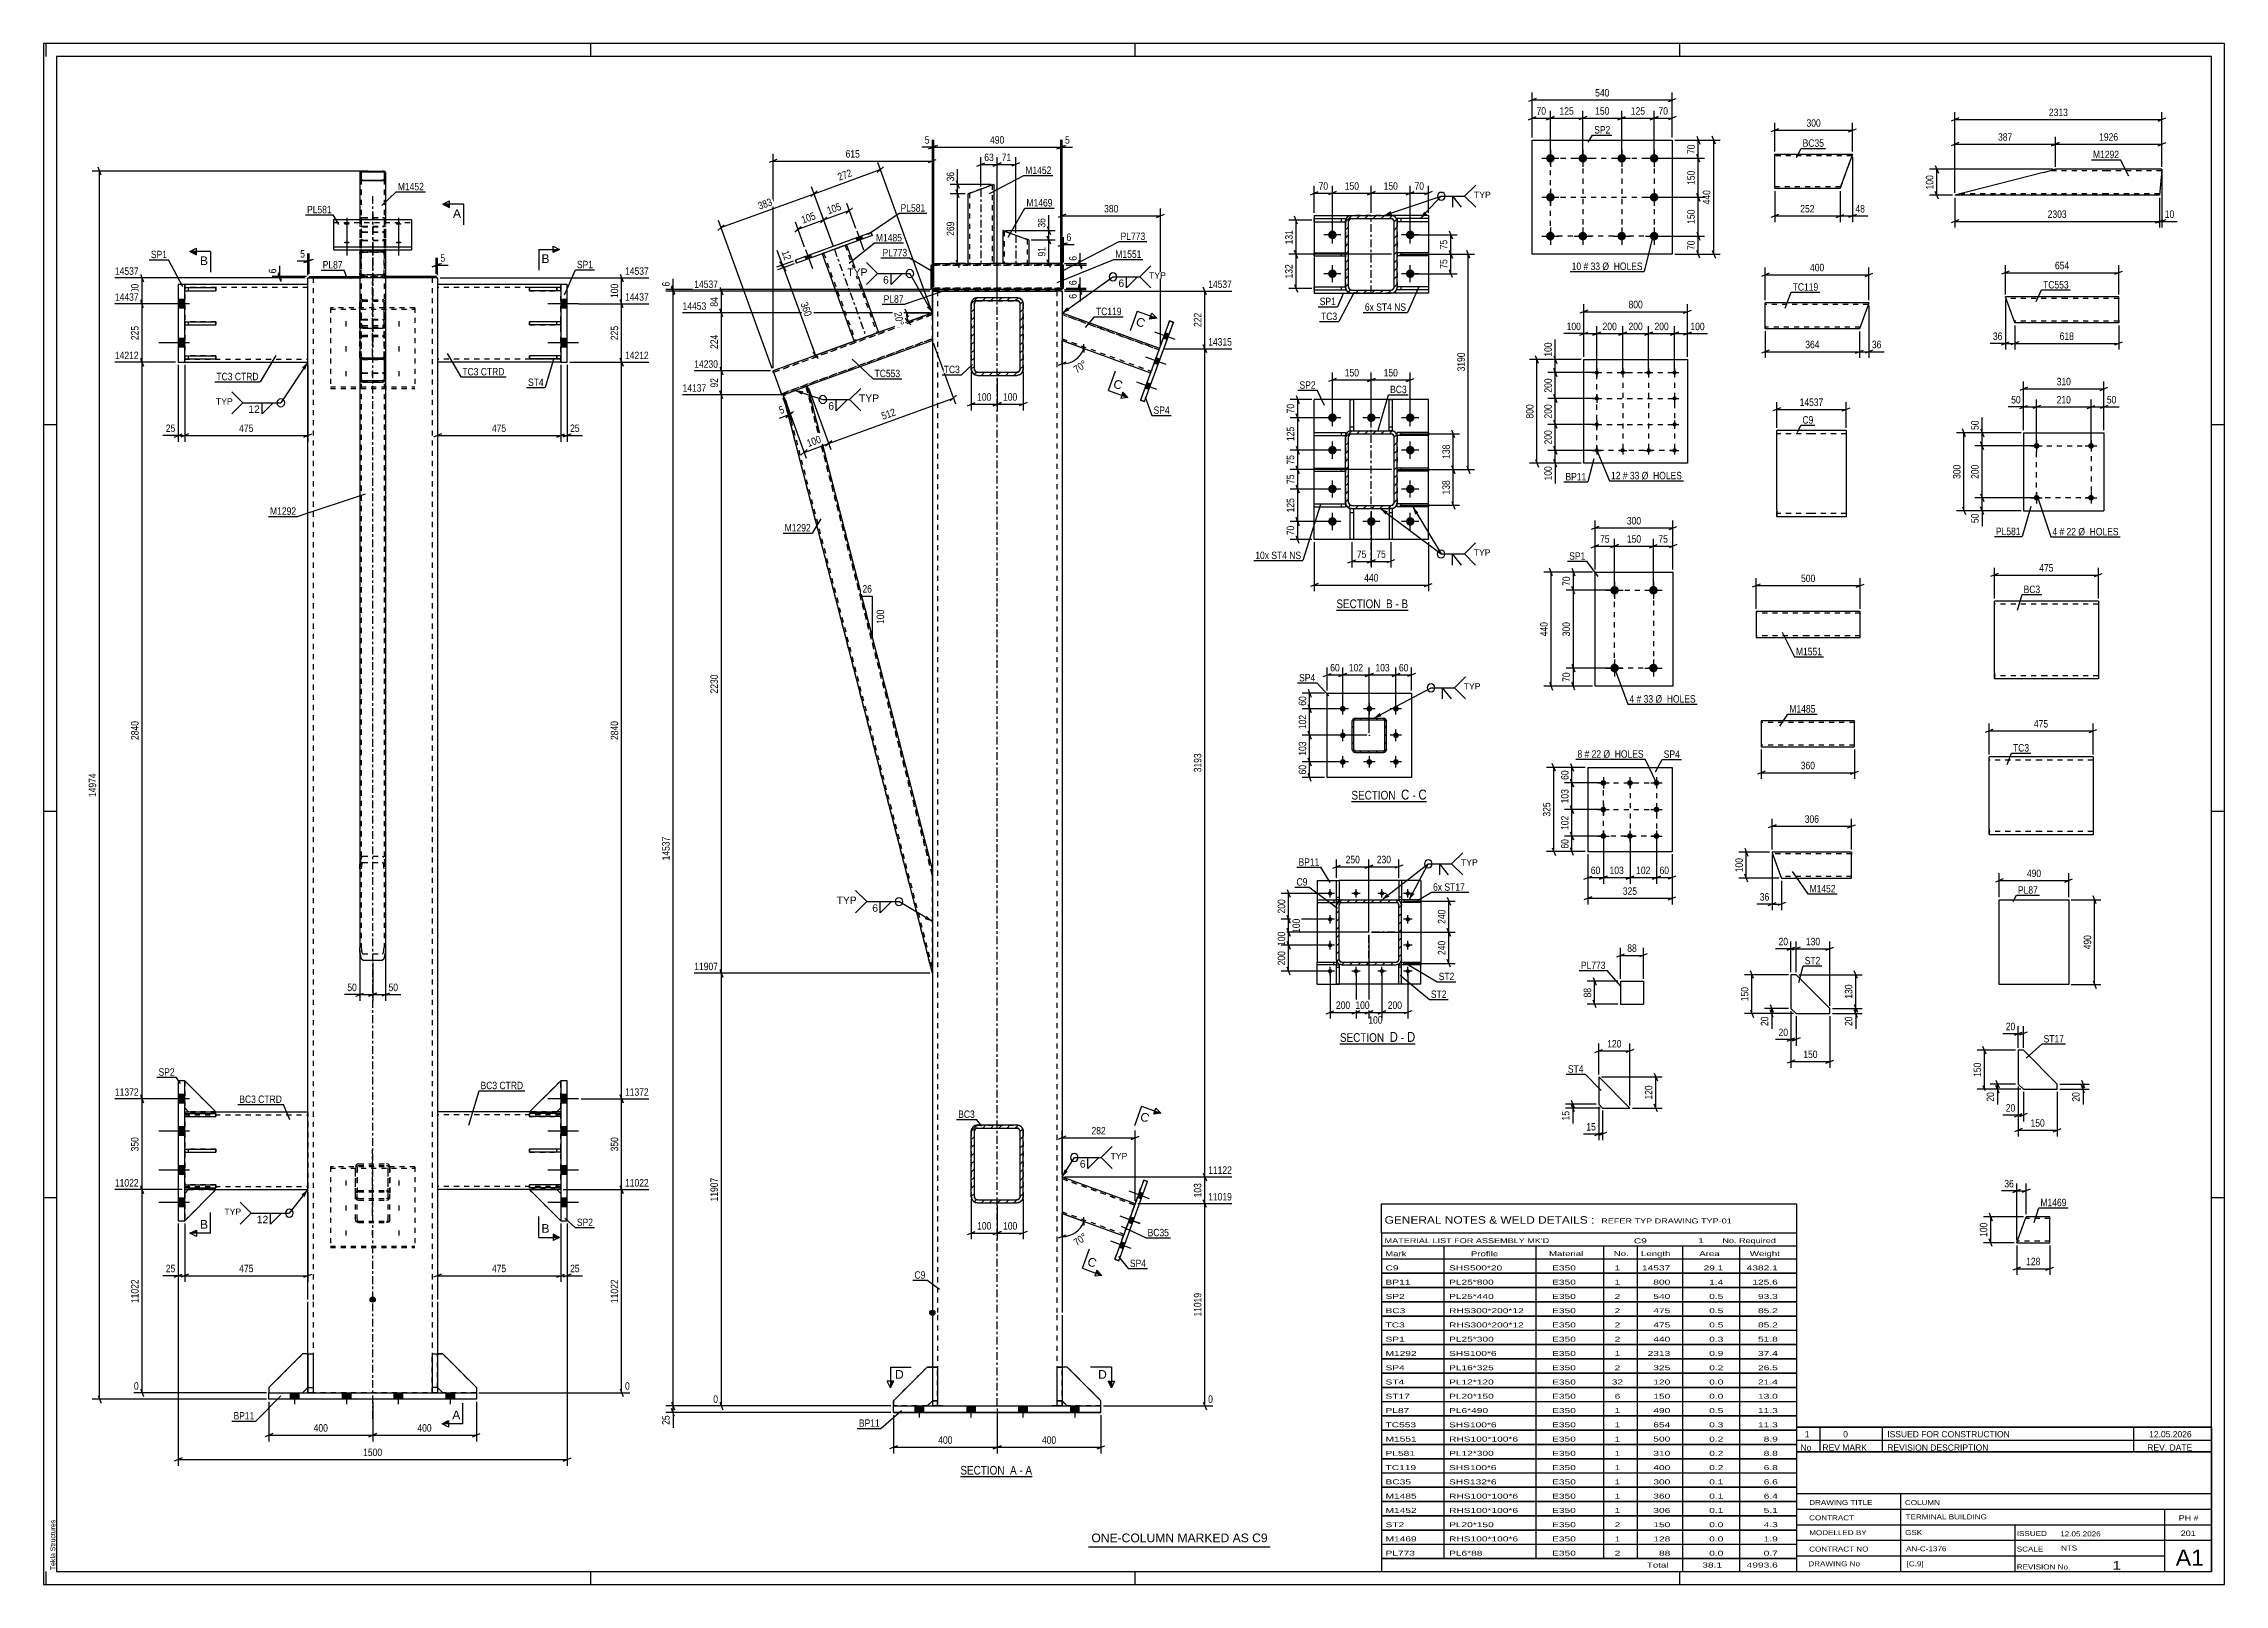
# Model space of a CAD drawing. Header units: millimetres. Extents: x 0 to 841, y 0 to 594.
import ezdxf

# ---------------------------------------------------------------- set-up
doc = ezdxf.new("R2010")
doc.units = ezdxf.units.MM
doc.linetypes.add('DXK_LINE_DOT2', pattern=[3.9198, 1.9599, -1.9599])
doc.linetypes.add('DXK_LINE_DOT3', pattern=[5.9187, 2.979, -0.9799, 0.9799, -0.9799])
doc.styles.add('Arial', font='ARIAL.TTF', dxfattribs={"height": 0.2})
doc.styles.add('Arial Narrow', font='ARIALN.TTF', dxfattribs={"height": 0.2})

# ---------------------------------------------------------------- blocks, each defined once
blk = doc.blocks.new('Unknown-681621213-18 - 28480')
at = {"color": 6, "linetype": 'Continuous'}
blk.add_line((499.92, 208.41), (528.94, 208.41), dxfattribs=at)
at = {"color": 0, "linetype": 'Continuous'}
blk.add_wipeout([(518.03, 209.16), (518.03, 212.66), (499.92, 212.66), (499.92, 209.16)], dxfattribs=at)
blk.add_wipeout([(522.25, 209.16), (522.25, 213.16), (519.08, 213.16), (519.08, 209.16)], dxfattribs=at)
at = {"color": 7, "linetype": 'Continuous', "style": 'Arial Narrow'}
blk.add_text('SECTION ', height=3.34, dxfattribs=at).set_placement((499.92, 209.16))
at = {"color": 0, "linetype": 'Continuous'}
blk.add_wipeout([(524.72, 209.16), (524.72, 212.66), (523.45, 212.66), (523.45, 209.16)], dxfattribs=at)
blk.add_wipeout([(528.94, 209.16), (528.94, 213.16), (525.77, 213.16), (525.77, 209.16)], dxfattribs=at)
at = {"color": 7, "linetype": 'Continuous', "style": 'Arial Narrow'}
for s, height, p in [('D', 3.82, (519.08, 209.16)), ('-', 3.34, (523.45, 209.16)), ('D', 3.82, (525.77, 209.16))]:
    blk.add_text(s, height=height, dxfattribs=at).set_placement(p)
blk = doc.blocks.new('Unknown-681621213-15216')
at = {"color": 5, "linetype": 'Continuous'}
for p, q in [((841, 594), (0, 594)), ((0, 594), (0, 0)), ((1, 589), (1, 594)), ((836, 589), (5, 589)), ((5, 589), (5, 5)), ((211, 589), (211, 594)), ((421, 589), (421, 594)), ((631, 589), (631, 594)), ((836, 5), (836, 589)), ((841, 0), (841, 594)), ((5, 447), (0, 447)), ((841, 447), (836, 447)), ((5, 298), (0, 298)), ((841, 298), (836, 298)), ((5, 149), (0, 149)), ((841, 149), (836, 149)), ((0, 0), (841, 0)), ((1, 0), (1, 5)), ((5, 5), (836, 5)), ((211, 0), (211, 5)), ((421, 0), (421, 5)), ((631, 0), (631, 5))]:
    blk.add_line(p, q, dxfattribs=at)
at = {"color": 174, "linetype": 'Continuous', "style": 'Arial'}
blk.add_text('Tekla Structures', height=1.9102, rotation=90, dxfattribs=at).set_placement((4.5, 5.5))
blk = doc.blocks.new('Unknown-681621213-13 - 23378')
at = {"color": 6, "linetype": 'Continuous'}
blk.add_line((504.34, 301.83), (533.35, 301.83), dxfattribs=at)
at = {"color": 0, "linetype": 'Continuous'}
blk.add_wipeout([(522.45, 302.58), (522.45, 306.08), (504.34, 306.08), (504.34, 302.58)], dxfattribs=at)
blk.add_wipeout([(526.66, 302.58), (526.66, 306.58), (523.5, 306.58), (523.5, 302.58)], dxfattribs=at)
at = {"color": 7, "linetype": 'Continuous', "style": 'Arial Narrow'}
blk.add_text('SECTION ', height=3.34, dxfattribs=at).set_placement((504.34, 302.58))
at = {"color": 0, "linetype": 'Continuous'}
blk.add_wipeout([(529.14, 302.58), (529.14, 306.08), (527.86, 306.08), (527.86, 302.58)], dxfattribs=at)
blk.add_wipeout([(533.35, 302.58), (533.35, 306.58), (530.19, 306.58), (530.19, 302.58)], dxfattribs=at)
at = {"color": 7, "linetype": 'Continuous', "style": 'Arial Narrow'}
for s, height, p in [('C', 3.82, (523.5, 302.58)), ('-', 3.34, (527.86, 302.58)), ('C', 3.82, (530.19, 302.58))]:
    blk.add_text(s, height=height, dxfattribs=at).set_placement(p)
blk = doc.blocks.new('Unknown-681621213-14 - 29014')
at = {"color": 6, "linetype": 'Continuous'}
blk.add_line((498.55, 375.62), (526.2, 375.62), dxfattribs=at)
at = {"color": 0, "linetype": 'Continuous'}
blk.add_wipeout([(516.66, 376.37), (516.66, 379.87), (498.55, 379.87), (498.55, 376.37)], dxfattribs=at)
blk.add_wipeout([(520.27, 376.37), (520.27, 379.87), (517.71, 379.87), (517.71, 376.37)], dxfattribs=at)
at = {"color": 7, "linetype": 'Continuous', "style": 'Arial Narrow'}
blk.add_text('SECTION ', height=3.34, dxfattribs=at).set_placement((498.55, 376.37))
at = {"color": 0, "linetype": 'Continuous'}
blk.add_wipeout([(522.59, 376.37), (522.59, 379.87), (521.32, 379.87), (521.32, 376.37)], dxfattribs=at)
blk.add_wipeout([(526.2, 376.37), (526.2, 379.87), (523.64, 379.87), (523.64, 376.37)], dxfattribs=at)
at = {"color": 7, "linetype": 'Continuous', "style": 'Arial Narrow'}
for s, p in [('B', (517.71, 376.37)), ('B', (523.64, 376.37)), ('-', (521.32, 376.37))]:
    blk.add_text(s, height=3.34, dxfattribs=at).set_placement(p)
blk = doc.blocks.new('Unknown-681621213-17 - 31883')
at = {"color": 6, "linetype": 'Continuous'}
blk.add_line((353.55, 41.58), (381.2, 41.58), dxfattribs=at)
at = {"color": 0, "linetype": 'Continuous'}
blk.add_wipeout([(371.66, 42.33), (371.66, 45.83), (353.55, 45.83), (353.55, 42.33)], dxfattribs=at)
blk.add_wipeout([(375.27, 42.33), (375.27, 45.83), (372.71, 45.83), (372.71, 42.33)], dxfattribs=at)
at = {"color": 7, "linetype": 'Continuous', "style": 'Arial Narrow'}
blk.add_text('SECTION ', height=3.34, dxfattribs=at).set_placement((353.55, 42.33))
at = {"color": 0, "linetype": 'Continuous'}
blk.add_wipeout([(377.59, 42.33), (377.59, 45.83), (376.32, 45.83), (376.32, 42.33)], dxfattribs=at)
blk.add_wipeout([(381.2, 42.33), (381.2, 45.83), (378.64, 45.83), (378.64, 42.33)], dxfattribs=at)
at = {"color": 7, "linetype": 'Continuous', "style": 'Arial Narrow'}
for s, p in [('A', (372.71, 42.33)), ('-', (376.32, 42.33)), ('A', (378.64, 42.33))]:
    blk.add_text(s, height=3.34, dxfattribs=at).set_placement(p)
blk = doc.blocks.new('Part-681621213-28531 - 28480')
at = {"color": 2, "linetype": 'Continuous'}
for p, q in [((522.62, 271.4), (522.62, 263.9)), ((523.62, 271.4), (522.62, 271.4)), ((523.62, 271.4), (523.62, 263.9)), ((523.62, 264.9), (522.62, 264.9)), ((523.62, 263.9), (522.62, 263.9))]:
    blk.add_line(p, q, dxfattribs=at)
blk = doc.blocks.new('Part-681621213-28483 - 28480')
at = {"color": 2, "linetype": 'Continuous'}
for p, q in [((523.62, 238.9), (523.62, 239.9)), ((523.62, 239.9), (531.12, 239.9)), ((531.12, 238.9), (523.62, 238.9)), ((524.62, 238.9), (524.62, 239.9)), ((531.12, 239.9), (531.12, 238.9))]:
    blk.add_line(p, q, dxfattribs=at)
blk = doc.blocks.new('Part-681621213-28532 - 28480')
at = {"color": 2, "linetype": 'Continuous'}
for p, q in [((491.12, 263.9), (498.62, 263.9)), ((491.12, 263.9), (491.12, 262.9)), ((491.12, 262.9), (498.62, 262.9)), ((497.62, 263.9), (497.62, 262.9)), ((498.62, 262.9), (498.62, 263.9))]:
    blk.add_line(p, q, dxfattribs=at)
blk = doc.blocks.new('Part-681621213-28484 - 28480')
at = {"color": 2, "linetype": 'Continuous'}
for p, q in [((522.62, 231.4), (522.62, 238.9)), ((522.62, 238.9), (523.62, 238.9)), ((523.62, 237.9), (522.62, 237.9)), ((523.62, 231.4), (523.62, 238.9)), ((523.62, 231.4), (522.62, 231.4))]:
    blk.add_line(p, q, dxfattribs=at)
blk = doc.blocks.new('Part-681621213-28528 - 28480')
at = {"color": 2, "linetype": 'Continuous'}
for p, q in [((491.12, 239.9), (498.62, 239.9)), ((491.12, 238.9), (491.12, 239.9)), ((498.62, 238.9), (491.12, 238.9)), ((497.62, 238.9), (497.62, 239.9)), ((498.62, 239.9), (498.62, 238.9))]:
    blk.add_line(p, q, dxfattribs=at)
blk = doc.blocks.new('Part-681621213-28529 - 28480')
at = {"color": 2, "linetype": 'Continuous'}
for p, q in [((498.62, 238.9), (499.62, 238.9)), ((498.62, 231.4), (498.62, 238.9)), ((498.62, 237.9), (499.62, 237.9)), ((499.62, 238.9), (499.62, 231.4)), ((499.62, 231.4), (498.62, 231.4))]:
    blk.add_line(p, q, dxfattribs=at)
blk = doc.blocks.new('Part-681621213-28530 - 28480')
at = {"color": 2, "linetype": 'Continuous'}
for p, q in [((531.12, 263.9), (523.62, 263.9)), ((523.62, 263.9), (523.62, 262.9)), ((531.12, 262.9), (523.62, 262.9)), ((524.62, 263.9), (524.62, 262.9)), ((531.12, 263.9), (531.12, 262.9))]:
    blk.add_line(p, q, dxfattribs=at)
blk = doc.blocks.new('Part-681621213-28533 - 28480')
at = {"color": 2, "linetype": 'Continuous'}
for p, q in [((498.62, 271.4), (499.62, 271.4)), ((498.62, 263.9), (498.62, 271.4)), ((499.62, 271.4), (499.62, 263.9)), ((498.62, 264.9), (499.62, 264.9)), ((499.62, 263.9), (498.62, 263.9))]:
    blk.add_line(p, q, dxfattribs=at)
blk = doc.blocks.new('Part-681621213-28534 - 28480')
at = {"color": 2, "linetype": 'Continuous'}
for p, q in [((491.12, 271.4), (498.62, 271.4)), ((491.12, 271.4), (491.12, 263.9)), ((522.62, 271.4), (499.62, 271.4)), ((531.12, 271.4), (523.62, 271.4)), ((531.12, 271.4), (531.12, 263.9)), ((491.12, 262.9), (491.12, 239.9)), ((531.12, 262.9), (531.12, 239.9)), ((491.12, 231.4), (491.12, 238.9)), ((531.12, 231.4), (531.12, 238.9)), ((491.12, 231.4), (498.62, 231.4)), ((522.62, 231.4), (499.62, 231.4)), ((531.12, 231.4), (523.62, 231.4))]:
    blk.add_line(p, q, dxfattribs=at)
at = {"color": 7, "linetype": 'DXK_LINE_DOT2'}
for p, q in [((498.62, 271.4), (499.62, 271.4)), ((523.62, 271.4), (522.62, 271.4)), ((491.12, 263.9), (491.12, 262.9)), ((531.12, 263.9), (531.12, 262.9)), ((491.12, 238.9), (491.12, 239.9)), ((531.12, 238.9), (531.12, 239.9)), ((498.62, 231.4), (499.62, 231.4)), ((523.62, 231.4), (522.62, 231.4))]:
    blk.add_line(p, q, dxfattribs=at)
blk = doc.blocks.new('Part-681621213-28535 - 28480')
at = {"linetype": 'Continuous'}
h = blk.add_hatch(dxfattribs=at)
h.set_pattern_fill('', scale=0.7, style=0, pattern_type=0)
h.set_pattern_definition([(45, (498.7704, 240.1309), (-1.57154, 1.57154), [])])
h.paths.add_polyline_path([(498.62, 240.9), (498.77, 240.13), (499.2, 239.48), (499.85, 239.05), (500.62, 238.9), (521.62, 238.9), (522.38, 239.05), (523.03, 239.48), (523.47, 240.13), (523.62, 240.9), (523.62, 261.9), (523.47, 262.66), (523.03, 263.31), (522.38, 263.74), (521.62, 263.9), (500.62, 263.9), (499.85, 263.74), (499.2, 263.31), (498.77, 262.66), (498.62, 261.9)])
h.paths.add_polyline_path([(499.69, 262.28), (499.91, 262.6), (500.24, 262.82), (500.62, 262.9), (521.62, 262.9), (522, 262.82), (522.33, 262.6), (522.54, 262.28), (522.62, 261.9), (522.62, 240.9), (522.54, 240.51), (522.33, 240.19), (522, 239.97), (521.62, 239.9), (500.62, 239.9), (500.24, 239.97), (499.91, 240.19), (499.69, 240.51), (499.62, 240.9), (499.62, 261.9)])
at = {"color": 7, "linetype": 'DXK_LINE_DOT2'}
for p, q in [((498.62, 261.9), (498.77, 262.66)), ((498.62, 240.9), (498.62, 261.9)), ((499.69, 262.28), (499.62, 261.9)), ((499.62, 240.9), (499.62, 261.9)), ((499.85, 263.74), (500.62, 263.9)), ((500.62, 262.9), (500.24, 262.82)), ((500.62, 263.9), (521.62, 263.9)), ((500.62, 262.9), (521.62, 262.9)), ((521.62, 263.9), (522.38, 263.74)), ((522, 262.82), (521.62, 262.9)), ((522.62, 261.9), (522.54, 262.28)), ((522.62, 240.9), (522.62, 261.9)), ((523.47, 262.66), (523.62, 261.9)), ((523.62, 240.9), (523.62, 261.9)), ((498.77, 240.13), (498.62, 240.9)), ((499.62, 240.9), (499.69, 240.51)), ((500.62, 238.9), (499.85, 239.05)), ((500.24, 239.97), (500.62, 239.9)), ((500.62, 239.9), (521.62, 239.9)), ((500.62, 238.9), (521.62, 238.9)), ((521.62, 239.9), (522, 239.97)), ((522.38, 239.05), (521.62, 238.9)), ((522.54, 240.51), (522.62, 240.9)), ((523.62, 240.9), (523.47, 240.13))]:
    blk.add_line(p, q, dxfattribs=at)
at = {"color": 2, "linetype": 'Continuous'}
for p, q in [((498.77, 262.66), (498.62, 261.9)), ((498.62, 240.9), (498.62, 261.9)), ((499.62, 261.9), (499.69, 262.28)), ((499.62, 240.9), (499.62, 261.9)), ((500.62, 263.9), (499.85, 263.74)), ((500.24, 262.82), (500.62, 262.9)), ((500.62, 263.9), (521.62, 263.9)), ((500.62, 262.9), (521.62, 262.9)), ((522.38, 263.74), (521.62, 263.9)), ((521.62, 262.9), (522, 262.82)), ((522.54, 262.28), (522.62, 261.9)), ((522.62, 240.9), (522.62, 261.9)), ((523.62, 261.9), (523.47, 262.66)), ((523.62, 240.9), (523.62, 261.9)), ((498.62, 240.9), (498.77, 240.13)), ((499.69, 240.51), (499.62, 240.9)), ((499.85, 239.05), (500.62, 238.9)), ((500.62, 239.9), (500.24, 239.97)), ((500.62, 239.9), (521.62, 239.9)), ((500.62, 238.9), (521.62, 238.9)), ((522, 239.97), (521.62, 239.9)), ((521.62, 238.9), (522.38, 239.05)), ((522.62, 240.9), (522.54, 240.51)), ((523.47, 240.13), (523.62, 240.9))]:
    blk.add_line(p, q, dxfattribs=at)
at = {"color": 7, "linetype": 'DXK_LINE_DOT3'}
for p, q in [((511.12, 241.4), (511.12, 261.4)), ((521.12, 251.4), (501.12, 251.4))]:
    blk.add_line(p, q, dxfattribs=at)
at = {"color": 7, "linetype": 'DXK_LINE_DOT2'}
for centre, radius, start, end in [((500.62, 261.9), 2, 112.5, 157.5), ((500.62, 261.9), 1, 112.5, 157.5), ((521.62, 261.9), 1, 22.5, 67.5), ((521.62, 261.9), 2, 22.5, 67.5), ((500.62, 240.9), 2, 202.5, 247.5), ((500.62, 240.9), 1, 202.5, 247.5), ((521.62, 240.9), 1, 292.5, 337.5), ((521.62, 240.9), 2, 292.5, 337.5)]:
    blk.add_arc(centre, radius, start, end, dxfattribs=at)
at = {"color": 2, "linetype": 'Continuous'}
for centre, radius, start, end in [((500.62, 261.9), 2, 112.5, 157.5), ((500.62, 261.9), 1, 112.5, 157.5), ((521.62, 261.9), 1, 22.5, 67.5), ((521.62, 261.9), 2, 22.5, 67.5), ((500.62, 240.9), 2, 202.5, 247.5), ((500.62, 240.9), 1, 202.5, 247.5), ((521.62, 240.9), 1, 292.5, 337.5), ((521.62, 240.9), 2, 292.5, 337.5)]:
    blk.add_arc(centre, radius, start, end, dxfattribs=at)
blk = doc.blocks.new('Bolt-681621213-28558 - 28480')
at = {"linetype": 'Continuous'}
for points in [[(496.12, 265.57, -1), (496.12, 267.22, -1)], [(506.12, 265.57, -1), (506.12, 267.22, -1)], [(516.12, 265.57, -1), (516.12, 267.22, -1)], [(526.12, 265.57, -1), (526.12, 267.22, -1)], [(496.12, 255.57, -1), (496.12, 257.22, -1)], [(526.12, 255.57, -1), (526.12, 257.22, -1)], [(496.12, 245.57, -1), (496.12, 247.22, -1)], [(526.12, 245.57, -1), (526.12, 247.22, -1)], [(496.12, 235.57, -1), (496.12, 237.22, -1)], [(506.12, 235.57, -1), (506.12, 237.22, -1)], [(516.12, 235.57, -1), (516.12, 237.22, -1)], [(526.12, 235.57, -1), (526.12, 237.22, -1)]]:
    blk.add_hatch(color=1, dxfattribs=at).paths.add_polyline_path(points)
at = {"color": 1, "linetype": 'Continuous'}
for p, q in [((497.77, 266.4), (494.47, 266.4)), ((496.12, 264.75), (496.12, 268.05)), ((507.77, 266.4), (504.47, 266.4)), ((506.12, 264.75), (506.12, 268.05)), ((517.77, 266.4), (514.47, 266.4)), ((516.12, 264.75), (516.12, 268.05)), ((527.77, 266.4), (524.47, 266.4)), ((526.12, 264.75), (526.12, 268.05)), ((497.77, 256.4), (494.47, 256.4)), ((496.12, 254.75), (496.12, 258.05)), ((527.77, 256.4), (524.47, 256.4)), ((526.12, 254.75), (526.12, 258.05)), ((497.77, 246.4), (494.47, 246.4)), ((496.12, 244.75), (496.12, 248.05)), ((527.77, 246.4), (524.47, 246.4)), ((526.12, 244.75), (526.12, 248.05)), ((497.77, 236.4), (494.47, 236.4)), ((496.12, 234.75), (496.12, 238.05)), ((507.77, 236.4), (504.47, 236.4)), ((506.12, 234.75), (506.12, 238.05)), ((517.77, 236.4), (514.47, 236.4)), ((516.12, 234.75), (516.12, 238.05)), ((527.77, 236.4), (524.47, 236.4)), ((526.12, 234.75), (526.12, 238.05))]:
    blk.add_line(p, q, dxfattribs=at)
blk = doc.blocks.new('Part-681621213-40172 - 40171')
at = {"color": 2, "linetype": 'Continuous'}
for p, q in [((771.18, 544.34), (737.1, 535.54)), ((771.18, 544.34), (775.83, 545.54)), ((795.83, 545.54), (775.83, 545.54)), ((816.9, 545.54), (795.93, 545.54)), ((816.87, 545.19), (815.93, 535.54)), ((816.89, 545.45), (816.87, 545.19)), ((816.9, 545.54), (816.89, 545.45)), ((795.83, 535.54), (737.1, 535.54)), ((815.93, 535.54), (795.93, 535.54))]:
    blk.add_line(p, q, dxfattribs=at)
at = {"color": 7, "linetype": 'DXK_LINE_DOT2'}
for p, q in [((795.83, 544.94), (773.51, 544.94)), ((775.83, 545.54), (774.47, 545.19)), ((816.84, 544.94), (795.93, 544.94)), ((795.83, 536.14), (739.43, 536.14)), ((815.99, 536.14), (795.93, 536.14))]:
    blk.add_line(p, q, dxfattribs=at)
blk = doc.blocks.new('Part-681621213-12265 - 12263')
at = {"color": 2, "linetype": 'Continuous'}
for p, q in [((187.4, 182.18), (151.9, 182.18)), ((199.4, 182.18), (197.9, 182.18)), ((187.4, 152.18), (151.9, 152.18)), ((199.4, 152.18), (197.9, 152.18))]:
    blk.add_line(p, q, dxfattribs=at)
at = {"color": 7, "linetype": 'DXK_LINE_DOT2'}
for p, q in [((151.9, 182.18), (151.9, 152.18)), ((199.4, 180.98), (151.9, 180.98)), ((197.9, 182.18), (187.4, 182.18)), ((199.4, 152.18), (199.4, 182.18)), ((199.4, 153.38), (151.9, 153.38)), ((197.9, 152.18), (187.4, 152.18))]:
    blk.add_line(p, q, dxfattribs=at)
blk = doc.blocks.new('Part-681621213-12316 - 12263')
at = {"color": 2, "linetype": 'Continuous'}
for p, q in [((99.9, 88.87), (86.9, 75.87)), ((101.9, 88.87), (99.9, 88.87)), ((86.9, 75.87), (86.9, 73.87)), ((99.9, 73.87), (101.9, 75.87))]:
    blk.add_line(p, q, dxfattribs=at)
at = {"color": 7, "linetype": 'DXK_LINE_DOT2'}
for p, q in [((101.9, 88.87), (101.9, 75.87)), ((86.9, 73.87), (99.9, 73.87))]:
    blk.add_line(p, q, dxfattribs=at)
blk = doc.blocks.new('Part-681621213-12264 - 12263')
at = {"color": 2, "linetype": 'Continuous'}
for p, q in [((199.4, 501.18), (151.9, 501.18)), ((199.4, 471.18), (151.9, 471.18))]:
    blk.add_line(p, q, dxfattribs=at)
at = {"color": 7, "linetype": 'DXK_LINE_DOT2'}
for p, q in [((151.9, 501.18), (151.9, 471.18)), ((199.4, 499.98), (151.9, 499.98)), ((199.4, 471.18), (199.4, 501.18)), ((199.4, 472.38), (151.9, 472.38))]:
    blk.add_line(p, q, dxfattribs=at)
blk = doc.blocks.new('Bolt-681621213-12339 - 12263')
at = {"color": 1, "linetype": 'DXK_LINE_DOT2'}
for p, q in [((116.64, 485), (116.64, 487.84)), ((126.89, 485), (126.89, 487.84)), ((137.14, 485), (137.14, 487.84)), ((116.64, 475.37), (116.64, 478.21)), ((137.14, 475.37), (137.14, 478.21)), ((116.64, 465.74), (116.64, 468.57)), ((126.89, 465.74), (126.89, 468.57)), ((137.14, 465.74), (137.14, 468.57))]:
    blk.add_line(p, q, dxfattribs=at)
blk = doc.blocks.new('Part-681621213-12266 - 12263')
at = {"color": 7, "linetype": 'DXK_LINE_DOT2'}
for p, q in [((149.9, 73.87), (149.9, 88.87)), ((149.9, 88.87), (151.9, 88.87)), ((151.9, 88.87), (151.9, 73.87)), ((151.9, 75.87), (149.9, 75.87)), ((151.9, 73.87), (149.9, 73.87))]:
    blk.add_line(p, q, dxfattribs=at)
blk = doc.blocks.new('Bolt-681621213-12338 - 12263')
at = {"linetype": 'Continuous'}
for points in [[(51.9, 495.33), (51.9, 492.03), (54.4, 492.03), (54.4, 495.33)], [(51.9, 495.33), (51.9, 492.03), (54.4, 492.03), (54.4, 495.33)], [(51.9, 480.33), (51.9, 477.03), (54.4, 477.03), (54.4, 480.33)], [(51.9, 480.33), (51.9, 477.03), (54.4, 477.03), (54.4, 480.33)]]:
    blk.add_hatch(color=1, dxfattribs=at).paths.add_polyline_path(points)
at = {"color": 1, "linetype": 'Continuous'}
for p, q in [((56.3, 493.68), (44.4, 493.68)), ((56.3, 493.68), (44.4, 493.68)), ((54.4, 495.33), (51.9, 495.33)), ((54.4, 495.33), (51.9, 495.33)), ((54.4, 492.03), (51.9, 492.03)), ((54.4, 492.03), (51.9, 492.03)), ((54.4, 480.33), (51.9, 480.33)), ((54.4, 480.33), (51.9, 480.33)), ((56.3, 478.68), (44.4, 478.68)), ((56.3, 478.68), (44.4, 478.68)), ((54.4, 477.03), (51.9, 477.03)), ((54.4, 477.03), (51.9, 477.03))]:
    blk.add_line(p, q, dxfattribs=at)
blk = doc.blocks.new('Part-681621213-12267 - 12263')
at = {"color": 7, "linetype": 'DXK_LINE_DOT2'}
for p, q in [((151.9, 75.87), (151.9, 88.87)), ((151.9, 88.87), (153.9, 88.87)), ((153.9, 88.87), (166.9, 75.87)), ((153.9, 73.87), (151.9, 75.87)), ((166.9, 75.87), (166.9, 73.87)), ((166.9, 73.87), (153.9, 73.87))]:
    blk.add_line(p, q, dxfattribs=at)
blk = doc.blocks.new('Part-681621213-12268 - 12263')
at = {"color": 2, "linetype": 'Continuous'}
for p, q in [((101.9, 501.18), (54.4, 501.18)), ((54.4, 471.18), (101.9, 471.18))]:
    blk.add_line(p, q, dxfattribs=at)
at = {"color": 7, "linetype": 'DXK_LINE_DOT2'}
for p, q in [((54.4, 501.18), (54.4, 471.18)), ((101.9, 499.98), (54.4, 499.98)), ((101.9, 471.18), (101.9, 501.18)), ((54.4, 472.38), (101.9, 472.38))]:
    blk.add_line(p, q, dxfattribs=at)
blk = doc.blocks.new('Part-681621213-12269 - 12263')
at = {"color": 2, "linetype": 'Continuous'}
for p, q in [((54.4, 182.18), (55.9, 182.18)), ((66.4, 182.18), (101.9, 182.18)), ((54.4, 152.18), (55.9, 152.18)), ((66.4, 152.18), (101.9, 152.18))]:
    blk.add_line(p, q, dxfattribs=at)
at = {"color": 7, "linetype": 'DXK_LINE_DOT2'}
for p, q in [((54.4, 182.18), (54.4, 152.18)), ((54.4, 180.98), (101.9, 180.98)), ((55.9, 182.18), (66.4, 182.18)), ((101.9, 182.18), (101.9, 152.18)), ((54.4, 153.38), (101.9, 153.38)), ((55.9, 152.18), (66.4, 152.18))]:
    blk.add_line(p, q, dxfattribs=at)
blk = doc.blocks.new('Part-681621213-12270 - 12263')
at = {"color": 2, "linetype": 'Continuous'}
for p, q in [((201.9, 194.18), (199.4, 194.18)), ((199.4, 194.18), (199.4, 140.18)), ((201.9, 140.18), (201.9, 194.18)), ((199.4, 140.18), (201.9, 140.18))]:
    blk.add_line(p, q, dxfattribs=at)
blk = doc.blocks.new('Part-681621213-12271 - 12263')
at = {"color": 2, "linetype": 'Continuous'}
for p, q in [((201.9, 501.18), (199.4, 501.18)), ((199.4, 501.18), (199.4, 471.18)), ((201.9, 471.18), (201.9, 501.18)), ((199.4, 471.18), (201.9, 471.18))]:
    blk.add_line(p, q, dxfattribs=at)
blk = doc.blocks.new('Bolt-681621213-12341 - 12263')
at = {"linetype": 'Continuous'}
for points in [[(98.55, 73.87), (95.25, 73.87), (95.25, 71.37), (98.55, 71.37)], [(98.55, 73.87), (95.25, 73.87), (95.25, 71.37), (98.55, 71.37)], [(98.55, 73.87), (95.25, 73.87), (95.25, 71.37), (98.55, 71.37)], [(98.55, 73.87), (95.25, 73.87), (95.25, 71.37), (98.55, 71.37)], [(118.55, 73.87), (115.25, 73.87), (115.25, 71.37), (118.55, 71.37)], [(118.55, 73.87), (115.25, 73.87), (115.25, 71.37), (118.55, 71.37)], [(138.55, 73.87), (135.25, 73.87), (135.25, 71.37), (138.55, 71.37)], [(138.55, 73.87), (135.25, 73.87), (135.25, 71.37), (138.55, 71.37)], [(158.55, 73.87), (155.25, 73.87), (155.25, 71.37), (158.55, 71.37)], [(158.55, 73.87), (155.25, 73.87), (155.25, 71.37), (158.55, 71.37)], [(158.55, 73.87), (155.25, 73.87), (155.25, 71.37), (158.55, 71.37)], [(158.55, 73.87), (155.25, 73.87), (155.25, 71.37), (158.55, 71.37)]]:
    blk.add_hatch(color=1, dxfattribs=at).paths.add_polyline_path(points)
at = {"color": 1, "linetype": 'Continuous'}
for p, q in [((95.25, 71.37), (95.25, 73.87)), ((95.25, 71.37), (95.25, 73.87)), ((95.25, 71.37), (95.25, 73.87)), ((95.25, 71.37), (95.25, 73.87)), ((96.9, 69.47), (96.9, 73.87)), ((96.9, 69.47), (96.9, 73.87)), ((96.9, 69.47), (96.9, 73.87)), ((96.9, 69.47), (96.9, 73.87)), ((98.55, 71.37), (98.55, 73.87)), ((98.55, 71.37), (98.55, 73.87)), ((98.55, 71.37), (98.55, 73.87)), ((98.55, 71.37), (98.55, 73.87)), ((115.25, 71.37), (115.25, 73.87)), ((115.25, 71.37), (115.25, 73.87)), ((116.9, 69.47), (116.9, 73.87)), ((116.9, 69.47), (116.9, 73.87)), ((118.55, 71.37), (118.55, 73.87)), ((118.55, 71.37), (118.55, 73.87)), ((135.25, 71.37), (135.25, 73.87)), ((135.25, 71.37), (135.25, 73.87)), ((136.9, 69.47), (136.9, 73.87)), ((136.9, 69.47), (136.9, 73.87)), ((138.55, 71.37), (138.55, 73.87)), ((138.55, 71.37), (138.55, 73.87)), ((155.25, 71.37), (155.25, 73.87)), ((155.25, 71.37), (155.25, 73.87)), ((155.25, 71.37), (155.25, 73.87)), ((155.25, 71.37), (155.25, 73.87)), ((156.9, 69.47), (156.9, 73.87)), ((156.9, 69.47), (156.9, 73.87)), ((156.9, 69.47), (156.9, 73.87)), ((156.9, 69.47), (156.9, 73.87)), ((158.55, 71.37), (158.55, 73.87)), ((158.55, 71.37), (158.55, 73.87)), ((158.55, 71.37), (158.55, 73.87)), ((158.55, 71.37), (158.55, 73.87))]:
    blk.add_line(p, q, dxfattribs=at)
blk = doc.blocks.new('Part-681621213-12272 - 12263')
at = {"color": 2, "linetype": 'Continuous'}
for p, q in [((51.9, 194.18), (51.9, 140.18)), ((54.4, 194.18), (51.9, 194.18)), ((54.4, 140.18), (54.4, 194.18)), ((51.9, 140.18), (54.4, 140.18))]:
    blk.add_line(p, q, dxfattribs=at)
blk = doc.blocks.new('Bolt-681621213-12340 - 12263')
at = {"color": 1, "linetype": 'DXK_LINE_DOT2'}
for p, q in [((116.64, 153.78), (116.64, 156.61)), ((126.89, 153.78), (126.89, 156.61)), ((137.14, 153.78), (137.14, 156.61)), ((116.64, 144.14), (116.64, 146.98)), ((137.14, 144.14), (137.14, 146.98)), ((116.64, 134.51), (116.64, 137.35)), ((126.89, 134.51), (126.89, 137.35)), ((137.14, 134.51), (137.14, 137.35))]:
    blk.add_line(p, q, dxfattribs=at)
blk = doc.blocks.new('Part-681621213-12273 - 12263')
at = {"color": 2, "linetype": 'Continuous'}
for p, q in [((51.9, 501.18), (51.9, 471.18)), ((54.4, 501.18), (51.9, 501.18)), ((54.4, 471.18), (54.4, 501.18)), ((51.9, 471.18), (54.4, 471.18))]:
    blk.add_line(p, q, dxfattribs=at)
blk = doc.blocks.new('Part-681621213-12274 - 12263')
at = {"color": 2, "linetype": 'Continuous'}
for p, q in [((199.4, 167.78), (187.4, 167.78)), ((187.4, 166.58), (187.4, 167.78)), ((199.4, 166.58), (187.4, 166.58)), ((199.4, 167.78), (199.4, 166.58))]:
    blk.add_line(p, q, dxfattribs=at)
at = {"color": 7, "linetype": 'DXK_LINE_DOT2'}
blk.add_line((197.9, 166.58), (197.9, 167.78), dxfattribs=at)
blk = doc.blocks.new('Part-681621213-12275 - 12263')
at = {"color": 2, "linetype": 'Continuous'}
for p, q in [((199.4, 181.53), (187.4, 181.53)), ((187.4, 180.33), (187.4, 181.53)), ((199.4, 180.33), (187.4, 180.33)), ((199.4, 181.53), (199.4, 180.33))]:
    blk.add_line(p, q, dxfattribs=at)
at = {"color": 7, "linetype": 'DXK_LINE_DOT2'}
blk.add_line((197.9, 180.33), (197.9, 181.53), dxfattribs=at)
blk = doc.blocks.new('Bolt-681621213-12337 - 12263')
at = {"linetype": 'Continuous'}
for points in [[(51.9, 188.83), (51.9, 185.53), (54.4, 185.53), (54.4, 188.83)], [(51.9, 188.83), (51.9, 185.53), (54.4, 185.53), (54.4, 188.83)], [(51.9, 188.83), (51.9, 185.53), (54.4, 185.53), (54.4, 188.83)], [(51.9, 176.33), (51.9, 173.03), (54.4, 173.03), (54.4, 176.33)], [(51.9, 176.33), (51.9, 173.03), (54.4, 173.03), (54.4, 176.33)], [(51.9, 161.33), (51.9, 158.03), (54.4, 158.03), (54.4, 161.33)], [(51.9, 161.33), (51.9, 158.03), (54.4, 158.03), (54.4, 161.33)], [(51.9, 148.83), (51.9, 145.53), (54.4, 145.53), (54.4, 148.83)], [(51.9, 148.83), (51.9, 145.53), (54.4, 145.53), (54.4, 148.83)], [(51.9, 148.83), (51.9, 145.53), (54.4, 145.53), (54.4, 148.83)]]:
    blk.add_hatch(color=1, dxfattribs=at).paths.add_polyline_path(points)
at = {"color": 1, "linetype": 'Continuous'}
for p, q in [((56.3, 187.18), (44.4, 187.18)), ((56.3, 187.18), (44.4, 187.18)), ((56.3, 187.18), (44.4, 187.18)), ((54.4, 188.83), (51.9, 188.83)), ((54.4, 188.83), (51.9, 188.83)), ((54.4, 188.83), (51.9, 188.83)), ((54.4, 185.53), (51.9, 185.53)), ((54.4, 185.53), (51.9, 185.53)), ((54.4, 185.53), (51.9, 185.53)), ((56.3, 174.68), (44.4, 174.68)), ((56.3, 174.68), (44.4, 174.68)), ((54.4, 176.33), (51.9, 176.33)), ((54.4, 176.33), (51.9, 176.33)), ((54.4, 173.03), (51.9, 173.03)), ((54.4, 173.03), (51.9, 173.03)), ((54.4, 161.33), (51.9, 161.33)), ((54.4, 161.33), (51.9, 161.33)), ((56.3, 159.68), (44.4, 159.68)), ((56.3, 159.68), (44.4, 159.68)), ((54.4, 158.03), (51.9, 158.03)), ((54.4, 158.03), (51.9, 158.03)), ((56.3, 147.18), (44.4, 147.18)), ((56.3, 147.18), (44.4, 147.18)), ((56.3, 147.18), (44.4, 147.18)), ((54.4, 148.83), (51.9, 148.83)), ((54.4, 148.83), (51.9, 148.83)), ((54.4, 148.83), (51.9, 148.83)), ((54.4, 145.53), (51.9, 145.53)), ((54.4, 145.53), (51.9, 145.53)), ((54.4, 145.53), (51.9, 145.53))]:
    blk.add_line(p, q, dxfattribs=at)
blk = doc.blocks.new('Part-681621213-12276 - 12263')
at = {"color": 2, "linetype": 'Continuous'}
for p, q in [((199.4, 154.03), (187.4, 154.03)), ((187.4, 152.83), (187.4, 154.03)), ((199.4, 152.83), (187.4, 152.83)), ((199.4, 154.03), (199.4, 152.83))]:
    blk.add_line(p, q, dxfattribs=at)
at = {"color": 7, "linetype": 'DXK_LINE_DOT2'}
blk.add_line((197.9, 152.83), (197.9, 154.03), dxfattribs=at)
blk = doc.blocks.new('Bolt-681621213-12336 - 12263')
at = {"linetype": 'Continuous'}
for points in [[(199.4, 495.33), (199.4, 492.03), (201.9, 492.03), (201.9, 495.33)], [(199.4, 495.33), (199.4, 492.03), (201.9, 492.03), (201.9, 495.33)], [(199.4, 480.33), (199.4, 477.03), (201.9, 477.03), (201.9, 480.33)], [(199.4, 480.33), (199.4, 477.03), (201.9, 477.03), (201.9, 480.33)]]:
    blk.add_hatch(color=1, dxfattribs=at).paths.add_polyline_path(points)
at = {"color": 1, "linetype": 'Continuous'}
for p, q in [((206.3, 493.68), (194.4, 493.68)), ((206.3, 493.68), (194.4, 493.68)), ((201.9, 495.33), (199.4, 495.33)), ((201.9, 495.33), (199.4, 495.33)), ((201.9, 492.03), (199.4, 492.03)), ((201.9, 492.03), (199.4, 492.03)), ((201.9, 480.33), (199.4, 480.33)), ((201.9, 480.33), (199.4, 480.33)), ((206.3, 478.68), (194.4, 478.68)), ((206.3, 478.68), (194.4, 478.68)), ((201.9, 477.03), (199.4, 477.03)), ((201.9, 477.03), (199.4, 477.03))]:
    blk.add_line(p, q, dxfattribs=at)
blk = doc.blocks.new('Part-681621213-12277 - 12263')
at = {"color": 7, "linetype": 'DXK_LINE_DOT2'}
for p, q in [((199.4, 167.78), (187.4, 167.78)), ((187.4, 167.78), (187.4, 166.58)), ((187.4, 166.58), (199.4, 166.58)), ((197.9, 166.58), (197.9, 167.78)), ((199.4, 166.58), (199.4, 167.78))]:
    blk.add_line(p, q, dxfattribs=at)
blk = doc.blocks.new('Part-681621213-12278 - 12263')
at = {"color": 7, "linetype": 'DXK_LINE_DOT2'}
for p, q in [((199.4, 181.53), (187.4, 181.53)), ((187.4, 181.53), (187.4, 180.33)), ((187.4, 180.33), (199.4, 180.33)), ((197.9, 181.53), (197.9, 180.33)), ((199.4, 180.33), (199.4, 181.53))]:
    blk.add_line(p, q, dxfattribs=at)
blk = doc.blocks.new('Part-681621213-12279 - 12263')
at = {"color": 7, "linetype": 'DXK_LINE_DOT2'}
for p, q in [((199.4, 154.03), (187.4, 154.03)), ((187.4, 154.03), (187.4, 152.83)), ((187.4, 152.83), (199.4, 152.83)), ((197.9, 154.03), (197.9, 152.83)), ((199.4, 152.83), (199.4, 154.03))]:
    blk.add_line(p, q, dxfattribs=at)
blk = doc.blocks.new('Part-681621213-12280 - 12263')
at = {"color": 7, "linetype": 'DXK_LINE_DOT2'}
for p, q in [((187.4, 152.18), (197.9, 152.18)), ((199.4, 140.18), (187.4, 152.18)), ((197.9, 152.18), (199.4, 150.68)), ((199.4, 150.68), (199.4, 140.18))]:
    blk.add_line(p, q, dxfattribs=at)
blk = doc.blocks.new('Part-681621213-12281 - 12263')
at = {"color": 2, "linetype": 'Continuous'}
for p, q in [((187.4, 152.18), (197.9, 152.18)), ((187.4, 152.18), (199.4, 140.18)), ((197.9, 152.18), (199.4, 150.68))]:
    blk.add_line(p, q, dxfattribs=at)
at = {"color": 7, "linetype": 'DXK_LINE_DOT2'}
blk.add_line((199.4, 150.68), (199.4, 140.18), dxfattribs=at)
blk = doc.blocks.new('Part-681621213-12282 - 12263')
at = {"color": 7, "linetype": 'DXK_LINE_DOT2'}
for p, q in [((199.4, 194.18), (187.4, 182.18)), ((199.4, 183.68), (199.4, 194.18)), ((187.4, 182.18), (197.9, 182.18)), ((197.9, 182.18), (199.4, 183.68))]:
    blk.add_line(p, q, dxfattribs=at)
blk = doc.blocks.new('Part-681621213-12283 - 12263')
at = {"color": 2, "linetype": 'Continuous'}
for p, q in [((199.4, 194.18), (187.4, 182.18)), ((187.4, 182.18), (197.9, 182.18)), ((197.9, 182.18), (199.4, 183.68))]:
    blk.add_line(p, q, dxfattribs=at)
at = {"color": 7, "linetype": 'DXK_LINE_DOT2'}
blk.add_line((199.4, 183.68), (199.4, 194.18), dxfattribs=at)
blk = doc.blocks.new('Part-681621213-12284 - 12263')
at = {"color": 7, "linetype": 'DXK_LINE_DOT2'}
for p, q in [((55.9, 152.18), (54.4, 150.68)), ((54.4, 140.18), (66.4, 152.18)), ((66.4, 152.18), (55.9, 152.18)), ((54.4, 150.68), (54.4, 140.18))]:
    blk.add_line(p, q, dxfattribs=at)
blk = doc.blocks.new('Part-681621213-12285 - 12263')
at = {"color": 2, "linetype": 'Continuous'}
for p, q in [((55.9, 152.18), (54.4, 150.68)), ((54.4, 140.18), (66.4, 152.18)), ((66.4, 152.18), (55.9, 152.18))]:
    blk.add_line(p, q, dxfattribs=at)
at = {"color": 7, "linetype": 'DXK_LINE_DOT2'}
blk.add_line((54.4, 150.68), (54.4, 140.18), dxfattribs=at)
blk = doc.blocks.new('Bolt-681621213-12335 - 12263')
at = {"linetype": 'Continuous'}
for points in [[(199.4, 188.83), (199.4, 185.53), (201.9, 185.53), (201.9, 188.83)], [(199.4, 188.83), (199.4, 185.53), (201.9, 185.53), (201.9, 188.83)], [(199.4, 188.83), (199.4, 185.53), (201.9, 185.53), (201.9, 188.83)], [(199.4, 176.33), (199.4, 173.03), (201.9, 173.03), (201.9, 176.33)], [(199.4, 176.33), (199.4, 173.03), (201.9, 173.03), (201.9, 176.33)], [(199.4, 161.33), (199.4, 158.03), (201.9, 158.03), (201.9, 161.33)], [(199.4, 161.33), (199.4, 158.03), (201.9, 158.03), (201.9, 161.33)], [(199.4, 148.83), (199.4, 145.53), (201.9, 145.53), (201.9, 148.83)], [(199.4, 148.83), (199.4, 145.53), (201.9, 145.53), (201.9, 148.83)], [(199.4, 148.83), (199.4, 145.53), (201.9, 145.53), (201.9, 148.83)]]:
    blk.add_hatch(color=1, dxfattribs=at).paths.add_polyline_path(points)
at = {"color": 1, "linetype": 'Continuous'}
for p, q in [((206.3, 187.18), (194.4, 187.18)), ((206.3, 187.18), (194.4, 187.18)), ((206.3, 187.18), (194.4, 187.18)), ((201.9, 188.83), (199.4, 188.83)), ((201.9, 188.83), (199.4, 188.83)), ((201.9, 188.83), (199.4, 188.83)), ((201.9, 185.53), (199.4, 185.53)), ((201.9, 185.53), (199.4, 185.53)), ((201.9, 185.53), (199.4, 185.53)), ((206.3, 174.68), (194.4, 174.68)), ((206.3, 174.68), (194.4, 174.68)), ((201.9, 176.33), (199.4, 176.33)), ((201.9, 176.33), (199.4, 176.33)), ((201.9, 173.03), (199.4, 173.03)), ((201.9, 173.03), (199.4, 173.03)), ((201.9, 161.33), (199.4, 161.33)), ((201.9, 161.33), (199.4, 161.33)), ((206.3, 159.68), (194.4, 159.68)), ((206.3, 159.68), (194.4, 159.68)), ((201.9, 158.03), (199.4, 158.03)), ((201.9, 158.03), (199.4, 158.03)), ((206.3, 147.18), (194.4, 147.18)), ((206.3, 147.18), (194.4, 147.18)), ((206.3, 147.18), (194.4, 147.18)), ((201.9, 148.83), (199.4, 148.83)), ((201.9, 148.83), (199.4, 148.83)), ((201.9, 148.83), (199.4, 148.83)), ((201.9, 145.53), (199.4, 145.53)), ((201.9, 145.53), (199.4, 145.53)), ((201.9, 145.53), (199.4, 145.53))]:
    blk.add_line(p, q, dxfattribs=at)
blk = doc.blocks.new('Part-681621213-12286 - 12263')
at = {"color": 7, "linetype": 'DXK_LINE_DOT2'}
for p, q in [((54.4, 183.68), (54.4, 194.18)), ((54.4, 194.18), (66.4, 182.18)), ((55.9, 182.18), (54.4, 183.68)), ((66.4, 182.18), (55.9, 182.18))]:
    blk.add_line(p, q, dxfattribs=at)
blk = doc.blocks.new('Part-681621213-12287 - 12263')
at = {"color": 2, "linetype": 'Continuous'}
for p, q in [((54.4, 194.18), (66.4, 182.18)), ((54.4, 183.68), (55.9, 182.18)), ((55.9, 182.18), (66.4, 182.18))]:
    blk.add_line(p, q, dxfattribs=at)
at = {"color": 7, "linetype": 'DXK_LINE_DOT2'}
blk.add_line((54.4, 194.18), (54.4, 183.68), dxfattribs=at)
blk = doc.blocks.new('Part-681621213-12288 - 12263')
at = {"color": 2, "linetype": 'Continuous'}
for p, q in [((54.4, 167.78), (66.4, 167.78)), ((54.4, 167.78), (54.4, 166.58)), ((54.4, 166.58), (66.4, 166.58)), ((66.4, 167.78), (66.4, 166.58))]:
    blk.add_line(p, q, dxfattribs=at)
at = {"color": 7, "linetype": 'DXK_LINE_DOT2'}
blk.add_line((55.9, 166.58), (55.9, 167.78), dxfattribs=at)
blk = doc.blocks.new('Part-681621213-12289 - 12263')
at = {"color": 2, "linetype": 'Continuous'}
for p, q in [((54.4, 181.53), (66.4, 181.53)), ((54.4, 181.53), (54.4, 180.33)), ((54.4, 180.33), (66.4, 180.33)), ((66.4, 181.53), (66.4, 180.33))]:
    blk.add_line(p, q, dxfattribs=at)
at = {"color": 7, "linetype": 'DXK_LINE_DOT2'}
blk.add_line((55.9, 180.33), (55.9, 181.53), dxfattribs=at)
blk = doc.blocks.new('Part-681621213-12290 - 12263')
at = {"color": 2, "linetype": 'Continuous'}
for p, q in [((54.4, 154.03), (66.4, 154.03)), ((54.4, 154.03), (54.4, 152.83)), ((54.4, 152.83), (66.4, 152.83)), ((66.4, 154.03), (66.4, 152.83))]:
    blk.add_line(p, q, dxfattribs=at)
at = {"color": 7, "linetype": 'DXK_LINE_DOT2'}
blk.add_line((55.9, 152.83), (55.9, 154.03), dxfattribs=at)
blk = doc.blocks.new('Part-681621213-12291 - 12263')
at = {"color": 7, "linetype": 'DXK_LINE_DOT2'}
for p, q in [((66.4, 167.78), (54.4, 167.78)), ((54.4, 167.78), (54.4, 166.58)), ((54.4, 166.58), (66.4, 166.58)), ((55.9, 166.58), (55.9, 167.78)), ((66.4, 166.58), (66.4, 167.78))]:
    blk.add_line(p, q, dxfattribs=at)
blk = doc.blocks.new('Part-681621213-12292 - 12263')
at = {"color": 7, "linetype": 'DXK_LINE_DOT2'}
for p, q in [((66.4, 181.53), (54.4, 181.53)), ((54.4, 181.53), (54.4, 180.33)), ((54.4, 180.33), (66.4, 180.33)), ((55.9, 181.53), (55.9, 180.33)), ((66.4, 180.33), (66.4, 181.53))]:
    blk.add_line(p, q, dxfattribs=at)
blk = doc.blocks.new('Part-681621213-12293 - 12263')
at = {"color": 7, "linetype": 'DXK_LINE_DOT2'}
for p, q in [((66.4, 154.03), (54.4, 154.03)), ((54.4, 154.03), (54.4, 152.83)), ((54.4, 152.83), (66.4, 152.83)), ((55.9, 154.03), (55.9, 152.83)), ((66.4, 152.83), (66.4, 154.03))]:
    blk.add_line(p, q, dxfattribs=at)
blk = doc.blocks.new('Part-681621213-12294 - 12263')
at = {"color": 2, "linetype": 'Continuous'}
for p, q in [((102.4, 504.28), (121.9, 504.28)), ((102.4, 504.28), (102.4, 503.68)), ((102.4, 503.68), (104.07, 503.68)), ((151.4, 504.28), (131.9, 504.28)), ((151.4, 503.68), (149.72, 503.68)), ((151.4, 504.28), (151.4, 503.68))]:
    blk.add_line(p, q, dxfattribs=at)
at = {"color": 7, "linetype": 'DXK_LINE_DOT2'}
for p, q in [((149.72, 503.68), (104.07, 503.68)), ((131.9, 504.28), (121.9, 504.28))]:
    blk.add_line(p, q, dxfattribs=at)
blk = doc.blocks.new('Part-681621213-12295 - 12263')
at = {"color": 7, "linetype": 'DXK_LINE_DOT3'}
blk.add_line((126.89, 473.49), (126.89, 502.49), dxfattribs=at)
at = {"color": 7, "linetype": 'DXK_LINE_DOT2'}
for p, q in [((121.98, 494.5), (121.89, 494.01)), ((121.89, 480.48), (121.89, 494.01)), ((121.89, 485.92), (121.89, 494.01)), ((122.49, 494.01), (122.54, 494.25)), ((122.49, 480.48), (122.49, 494.01)), ((122.49, 494.01), (122.49, 485.92)), ((122.54, 494.25), (122.67, 494.46)), ((123.09, 495.29), (122.63, 495.19)), ((122.67, 494.46), (122.86, 494.6)), ((122.86, 494.6), (123.09, 494.65)), ((123.09, 495.29), (130.69, 495.29)), ((123.09, 494.65), (130.69, 494.65)), ((131.15, 495.19), (130.69, 495.29)), ((130.69, 494.65), (130.92, 494.6)), ((130.92, 494.6), (131.12, 494.46)), ((131.12, 494.46), (131.25, 494.25)), ((131.25, 494.25), (131.29, 494.01)), ((131.29, 480.48), (131.29, 494.01)), ((131.29, 485.92), (131.29, 494.01)), ((131.89, 494.01), (131.8, 494.5)), ((131.89, 480.48), (131.89, 494.01)), ((131.89, 494.01), (131.89, 485.92)), ((121.89, 473.34), (121.89, 485.92)), ((121.89, 485.92), (121.98, 485.43)), ((121.89, 480.48), (121.98, 480.91)), ((121.89, 473.34), (121.89, 480.48)), ((121.98, 480.91), (122.24, 481.28)), ((122.24, 481.28), (122.63, 481.52)), ((122.49, 473.34), (122.49, 485.92)), ((122.54, 485.68), (122.49, 485.92)), ((122.54, 480.69), (122.49, 480.48)), ((122.49, 473.34), (122.49, 480.48)), ((122.67, 485.47), (122.54, 485.68)), ((122.67, 480.88), (122.54, 480.69)), ((122.63, 484.74), (123.09, 484.64)), ((122.63, 481.52), (123.09, 481.61)), ((122.86, 485.33), (122.67, 485.47)), ((122.86, 481), (122.67, 480.88)), ((123.09, 485.28), (122.86, 485.33)), ((123.09, 481.04), (122.86, 481)), ((123.09, 485.28), (130.69, 485.28)), ((123.09, 484.64), (130.69, 484.64)), ((123.09, 481.61), (130.69, 481.61)), ((123.09, 481.04), (130.69, 481.04)), ((130.92, 485.33), (130.69, 485.28)), ((130.69, 484.64), (131.15, 484.74)), ((130.69, 481.61), (131.15, 481.52)), ((130.92, 481), (130.69, 481.04)), ((131.12, 485.47), (130.92, 485.33)), ((131.12, 480.88), (130.92, 481)), ((131.25, 485.68), (131.12, 485.47)), ((131.25, 480.69), (131.12, 480.88)), ((131.15, 481.52), (131.54, 481.28)), ((131.29, 485.92), (131.25, 485.68)), ((131.29, 480.48), (131.25, 480.69)), ((131.29, 473.34), (131.29, 485.92)), ((131.29, 473.34), (131.29, 480.48)), ((131.54, 481.28), (131.8, 480.91)), ((131.8, 485.43), (131.89, 485.92)), ((131.8, 480.91), (131.89, 480.48)), ((131.89, 473.34), (131.89, 485.92)), ((131.89, 473.34), (131.89, 480.48)), ((121.98, 472.9), (121.89, 473.34)), ((122.24, 472.54), (121.98, 472.9)), ((122.63, 472.29), (122.24, 472.54)), ((122.49, 473.34), (122.54, 473.12)), ((122.54, 473.12), (122.67, 472.94)), ((123.09, 472.21), (122.63, 472.29)), ((122.67, 472.94), (122.86, 472.82)), ((122.86, 472.82), (123.09, 472.77)), ((123.09, 472.77), (130.69, 472.77)), ((123.09, 472.21), (130.69, 472.21)), ((130.69, 472.77), (130.92, 472.82)), ((131.15, 472.29), (130.69, 472.21)), ((130.92, 472.82), (131.12, 472.94)), ((131.12, 472.94), (131.25, 473.12)), ((131.54, 472.54), (131.15, 472.29)), ((131.25, 473.12), (131.29, 473.34)), ((131.8, 472.9), (131.54, 472.54)), ((131.89, 473.34), (131.8, 472.9))]:
    blk.add_line(p, q, dxfattribs=at)
for centre, start, end in [((123.14, 494.06), 114.31996, 159.2417), ((130.64, 494.06), 20.75833, 65.68005), ((123.14, 485.87), 200.75833, 245.68005), ((130.64, 485.87), 294.31996, 339.2417)]:
    blk.add_arc(centre, 1.24, start, end, dxfattribs=at)
blk = doc.blocks.new('Part-681621213-12296 - 12263')
at = {"color": 7, "linetype": 'DXK_LINE_DOT2'}
for p, q in [((120.38, 161.36), (120.29, 160.87)), ((120.29, 150.76), (120.29, 160.87)), ((120.29, 149.37), (120.29, 160.87)), ((120.89, 160.87), (120.94, 161.11)), ((120.89, 150.76), (120.89, 160.87)), ((120.89, 160.87), (120.89, 149.37)), ((120.94, 161.11), (121.07, 161.32)), ((121.49, 162.14), (121.03, 162.05)), ((121.07, 161.32), (121.26, 161.46)), ((121.26, 161.46), (121.49, 161.51)), ((121.49, 162.14), (132.29, 162.14)), ((121.49, 161.51), (132.29, 161.51)), ((132.75, 162.05), (132.29, 162.14)), ((132.29, 161.51), (132.52, 161.46)), ((132.52, 161.46), (132.72, 161.32)), ((132.72, 161.32), (132.85, 161.11)), ((132.85, 161.11), (132.89, 160.87)), ((132.89, 150.76), (132.89, 160.87)), ((132.89, 149.37), (132.89, 160.87)), ((133.49, 160.87), (133.4, 161.36)), ((133.49, 150.76), (133.49, 160.87)), ((133.49, 160.87), (133.49, 149.37)), ((120.38, 151.19), (120.64, 151.55)), ((120.64, 151.55), (121.03, 151.8)), ((121.03, 151.8), (121.49, 151.88)), ((121.49, 151.88), (132.29, 151.88)), ((132.29, 151.88), (132.75, 151.8)), ((132.75, 151.8), (133.14, 151.55)), ((133.14, 151.55), (133.4, 151.19)), ((120.29, 150.76), (120.38, 151.19)), ((120.29, 140.61), (120.29, 150.76)), ((120.29, 140.61), (120.29, 149.37)), ((120.29, 149.37), (120.38, 148.89)), ((120.94, 150.97), (120.89, 150.76)), ((120.89, 140.61), (120.89, 150.76)), ((120.89, 140.61), (120.89, 149.37)), ((120.94, 149.13), (120.89, 149.37)), ((121.07, 151.16), (120.94, 150.97)), ((121.07, 148.92), (120.94, 149.13)), ((121.03, 148.2), (121.49, 148.1)), ((121.26, 151.28), (121.07, 151.16)), ((121.26, 148.78), (121.07, 148.92)), ((121.49, 151.32), (121.26, 151.28)), ((121.49, 148.74), (121.26, 148.78)), ((121.49, 151.32), (132.29, 151.32)), ((121.49, 148.74), (132.29, 148.74)), ((121.49, 148.1), (132.29, 148.1)), ((132.52, 151.28), (132.29, 151.32)), ((132.52, 148.78), (132.29, 148.74)), ((132.29, 148.1), (132.75, 148.2)), ((132.72, 151.16), (132.52, 151.28)), ((132.72, 148.92), (132.52, 148.78)), ((132.85, 150.97), (132.72, 151.16)), ((132.85, 149.13), (132.72, 148.92)), ((132.89, 150.76), (132.85, 150.97)), ((132.89, 149.37), (132.85, 149.13)), ((132.89, 140.61), (132.89, 150.76)), ((132.89, 140.61), (132.89, 149.37)), ((133.4, 151.19), (133.49, 150.76)), ((133.4, 148.89), (133.49, 149.37)), ((133.49, 140.61), (133.49, 150.76)), ((133.49, 140.61), (133.49, 149.37)), ((120.38, 140.18), (120.29, 140.61)), ((120.64, 139.81), (120.38, 140.18)), ((121.03, 139.57), (120.64, 139.81)), ((120.89, 140.61), (120.94, 140.39)), ((120.94, 140.39), (121.07, 140.21)), ((121.49, 139.48), (121.03, 139.57)), ((121.07, 140.21), (121.26, 140.09)), ((121.26, 140.09), (121.49, 140.04)), ((121.49, 140.04), (132.29, 140.04)), ((121.49, 139.48), (132.29, 139.48)), ((132.29, 140.04), (132.52, 140.09)), ((132.75, 139.57), (132.29, 139.48)), ((132.52, 140.09), (132.72, 140.21)), ((132.72, 140.21), (132.85, 140.39)), ((133.14, 139.81), (132.75, 139.57)), ((132.85, 140.39), (132.89, 140.61)), ((133.4, 140.18), (133.14, 139.81)), ((133.49, 140.61), (133.4, 140.18))]:
    blk.add_line(p, q, dxfattribs=at)
at = {"color": 7, "linetype": 'DXK_LINE_DOT3'}
blk.add_line((126.89, 142.26), (126.89, 167.64), dxfattribs=at)
at = {"color": 7, "linetype": 'DXK_LINE_DOT2'}
for centre, start, end in [((121.54, 160.92), 114.31994, 159.24168), ((132.24, 160.92), 20.75831, 65.68002), ((121.54, 149.33), 200.75831, 245.68002), ((132.24, 149.33), 294.31994, 339.24168)]:
    blk.add_arc(centre, 1.24, start, end, dxfattribs=at)
blk = doc.blocks.new('Part-681621213-12297 - 12263')
at = {"color": 7, "linetype": 'DXK_LINE_DOT2'}
for p, q in [((143.14, 492.18), (110.64, 492.18)), ((110.64, 492.18), (110.64, 491.63)), ((110.64, 492.18), (110.64, 461.09)), ((110.64, 491.63), (143.14, 491.63)), ((143.14, 491.63), (143.14, 492.18)), ((143.14, 492.18), (143.14, 461.09)), ((110.64, 461.64), (143.14, 461.64)), ((110.64, 461.09), (143.14, 461.09))]:
    blk.add_line(p, q, dxfattribs=at)
blk = doc.blocks.new('Part-681621213-12298 - 12263')
at = {"color": 7, "linetype": 'DXK_LINE_DOT2'}
for p, q in [((143.14, 160.95), (110.64, 160.95)), ((110.64, 160.95), (110.64, 160.41)), ((110.64, 160.95), (110.64, 129.87)), ((110.64, 160.41), (143.14, 160.41)), ((143.14, 160.41), (143.14, 160.95)), ((143.14, 160.95), (143.14, 129.87)), ((110.64, 130.41), (143.14, 130.41)), ((110.64, 129.87), (143.14, 129.87))]:
    blk.add_line(p, q, dxfattribs=at)
blk = doc.blocks.new('Part-681621213-12299 - 12263')
at = {"color": 2, "linetype": 'Continuous'}
for p, q in [((199.4, 486.78), (187.4, 486.78)), ((187.4, 485.58), (187.4, 486.78)), ((199.4, 485.58), (187.4, 485.58)), ((199.4, 486.78), (199.4, 485.58))]:
    blk.add_line(p, q, dxfattribs=at)
at = {"color": 7, "linetype": 'DXK_LINE_DOT2'}
blk.add_line((197.9, 485.58), (197.9, 486.78), dxfattribs=at)
blk = doc.blocks.new('Part-681621213-12300 - 12263')
at = {"color": 2, "linetype": 'Continuous'}
for p, q in [((199.4, 499.93), (187.4, 499.93)), ((187.4, 498.73), (187.4, 499.93)), ((199.4, 498.73), (187.4, 498.73)), ((199.4, 499.93), (199.4, 498.73))]:
    blk.add_line(p, q, dxfattribs=at)
at = {"color": 7, "linetype": 'DXK_LINE_DOT2'}
blk.add_line((197.9, 498.73), (197.9, 499.93), dxfattribs=at)
blk = doc.blocks.new('Part-681621213-12301 - 12263')
at = {"color": 2, "linetype": 'Continuous'}
for p, q in [((199.4, 473.63), (187.4, 473.63)), ((187.4, 472.43), (187.4, 473.63)), ((199.4, 472.43), (187.4, 472.43)), ((199.4, 473.63), (199.4, 472.43))]:
    blk.add_line(p, q, dxfattribs=at)
at = {"color": 7, "linetype": 'DXK_LINE_DOT2'}
blk.add_line((197.9, 472.43), (197.9, 473.63), dxfattribs=at)
blk = doc.blocks.new('Part-681621213-12302 - 12263')
at = {"color": 7, "linetype": 'DXK_LINE_DOT2'}
for p, q in [((199.4, 486.78), (187.4, 486.78)), ((187.4, 486.78), (187.4, 485.58)), ((187.4, 485.58), (199.4, 485.58)), ((197.9, 485.58), (197.9, 486.78)), ((199.4, 485.58), (199.4, 486.78))]:
    blk.add_line(p, q, dxfattribs=at)
blk = doc.blocks.new('Part-681621213-12303 - 12263')
at = {"color": 7, "linetype": 'DXK_LINE_DOT2'}
for p, q in [((199.4, 499.93), (187.4, 499.93)), ((187.4, 499.93), (187.4, 498.73)), ((187.4, 498.73), (199.4, 498.73)), ((197.9, 499.93), (197.9, 498.73)), ((199.4, 498.73), (199.4, 499.93))]:
    blk.add_line(p, q, dxfattribs=at)
blk = doc.blocks.new('Part-681621213-12304 - 12263')
at = {"color": 7, "linetype": 'DXK_LINE_DOT2'}
for p, q in [((199.4, 473.63), (187.4, 473.63)), ((187.4, 473.63), (187.4, 472.43)), ((187.4, 472.43), (199.4, 472.43)), ((197.9, 473.63), (197.9, 472.43)), ((199.4, 472.43), (199.4, 473.63))]:
    blk.add_line(p, q, dxfattribs=at)
blk = doc.blocks.new('Part-681621213-12305 - 12263')
at = {"color": 2, "linetype": 'Continuous'}
for p, q in [((54.4, 486.78), (66.4, 486.78)), ((54.4, 486.78), (54.4, 485.58)), ((54.4, 485.58), (66.4, 485.58)), ((66.4, 486.78), (66.4, 485.58))]:
    blk.add_line(p, q, dxfattribs=at)
at = {"color": 7, "linetype": 'DXK_LINE_DOT2'}
blk.add_line((55.9, 485.58), (55.9, 486.78), dxfattribs=at)
blk = doc.blocks.new('Part-681621213-12306 - 12263')
at = {"color": 2, "linetype": 'Continuous'}
for p, q in [((54.4, 499.93), (66.4, 499.93)), ((54.4, 499.93), (54.4, 498.73)), ((54.4, 498.73), (66.4, 498.73)), ((66.4, 499.93), (66.4, 498.73))]:
    blk.add_line(p, q, dxfattribs=at)
at = {"color": 7, "linetype": 'DXK_LINE_DOT2'}
blk.add_line((55.9, 498.73), (55.9, 499.93), dxfattribs=at)
blk = doc.blocks.new('Part-681621213-12307 - 12263')
at = {"color": 2, "linetype": 'Continuous'}
for p, q in [((54.4, 473.63), (66.4, 473.63)), ((54.4, 473.63), (54.4, 472.43)), ((54.4, 472.43), (66.4, 472.43)), ((66.4, 473.63), (66.4, 472.43))]:
    blk.add_line(p, q, dxfattribs=at)
at = {"color": 7, "linetype": 'DXK_LINE_DOT2'}
blk.add_line((55.9, 472.43), (55.9, 473.63), dxfattribs=at)
blk = doc.blocks.new('Part-681621213-12308 - 12263')
at = {"color": 7, "linetype": 'DXK_LINE_DOT2'}
for p, q in [((66.4, 486.78), (54.4, 486.78)), ((54.4, 486.78), (54.4, 485.58)), ((54.4, 485.58), (66.4, 485.58)), ((55.9, 485.58), (55.9, 486.78)), ((66.4, 485.58), (66.4, 486.78))]:
    blk.add_line(p, q, dxfattribs=at)
blk = doc.blocks.new('Part-681621213-12309 - 12263')
at = {"color": 7, "linetype": 'DXK_LINE_DOT2'}
for p, q in [((66.4, 499.93), (54.4, 499.93)), ((54.4, 499.93), (54.4, 498.73)), ((54.4, 498.73), (66.4, 498.73)), ((55.9, 498.73), (55.9, 499.93)), ((66.4, 498.73), (66.4, 499.93))]:
    blk.add_line(p, q, dxfattribs=at)
blk = doc.blocks.new('Part-681621213-12310 - 12263')
at = {"color": 7, "linetype": 'DXK_LINE_DOT2'}
for p, q in [((66.4, 473.63), (54.4, 473.63)), ((54.4, 473.63), (54.4, 472.43)), ((54.4, 472.43), (66.4, 472.43)), ((55.9, 472.43), (55.9, 473.63)), ((66.4, 472.43), (66.4, 473.63))]:
    blk.add_line(p, q, dxfattribs=at)
blk = doc.blocks.new('Part-681621213-12311 - 12263')
at = {"color": 2, "linetype": 'Continuous'}
for p, q in [((149.9, 88.87), (149.9, 73.87)), ((149.9, 88.87), (151.9, 88.87)), ((151.9, 88.87), (151.9, 73.87)), ((151.9, 75.87), (149.9, 75.87)), ((149.9, 73.87), (151.9, 73.87))]:
    blk.add_line(p, q, dxfattribs=at)
blk = doc.blocks.new('Part-681621213-12312 - 12263')
at = {"color": 2, "linetype": 'Continuous'}
for p, q in [((153.9, 88.87), (151.9, 88.87)), ((166.9, 75.87), (153.9, 88.87)), ((153.9, 73.87), (151.9, 75.87)), ((166.9, 75.87), (166.9, 73.87))]:
    blk.add_line(p, q, dxfattribs=at)
at = {"color": 7, "linetype": 'DXK_LINE_DOT2'}
for p, q in [((151.9, 75.87), (151.9, 88.87)), ((166.9, 73.87), (153.9, 73.87))]:
    blk.add_line(p, q, dxfattribs=at)
blk = doc.blocks.new('Part-681621213-12313 - 12263')
at = {"color": 7, "linetype": 'DXK_LINE_DOT2'}
for p, q in [((101.9, 73.87), (101.9, 88.87)), ((101.9, 88.87), (103.9, 88.87)), ((103.9, 88.87), (103.9, 73.87)), ((101.9, 75.87), (103.9, 75.87)), ((103.9, 73.87), (101.9, 73.87))]:
    blk.add_line(p, q, dxfattribs=at)
blk = doc.blocks.new('Part-681621213-36388 - 12263')
at = {"color": 7, "linetype": 'DXK_LINE_DOT2'}
for p, q in [((121.9, 494.01), (121.99, 494.5)), ((121.9, 494.01), (121.9, 484.7)), ((122.54, 494.26), (122.5, 494.01)), ((122.5, 494.01), (122.5, 471.79)), ((122.67, 494.46), (122.54, 494.26)), ((122.64, 495.19), (122.87, 495.24)), ((122.87, 494.6), (122.67, 494.46)), ((122.87, 495.24), (123.1, 495.29)), ((123.1, 494.65), (122.87, 494.6)), ((123.1, 495.29), (130.7, 495.29)), ((123.1, 494.65), (130.7, 494.65)), ((130.7, 495.29), (131.16, 495.19)), ((130.93, 494.6), (130.7, 494.65)), ((131.12, 494.46), (130.93, 494.6)), ((131.25, 494.26), (131.12, 494.46)), ((131.3, 494.01), (131.25, 494.26)), ((131.3, 494.01), (131.3, 471.79)), ((131.81, 494.5), (131.9, 494.01)), ((131.9, 494.01), (131.9, 484.7)), ((121.99, 485.44), (121.9, 485.92)), ((122.5, 485.92), (122.54, 485.68)), ((122.54, 485.68), (122.67, 485.47)), ((123.1, 484.65), (122.64, 484.74)), ((122.67, 485.47), (122.87, 485.33)), ((122.87, 485.33), (123.1, 485.29)), ((123.1, 485.29), (130.7, 485.29)), ((123.1, 484.65), (130.7, 484.65)), ((130.7, 485.29), (130.93, 485.33)), ((131.16, 484.74), (130.7, 484.65)), ((130.93, 485.33), (131.12, 485.47)), ((131.12, 485.47), (131.25, 485.68)), ((131.25, 485.68), (131.3, 485.92)), ((131.9, 485.92), (131.81, 485.44))]:
    blk.add_line(p, q, dxfattribs=at)
at = {"color": 2, "linetype": 'Continuous'}
for p, q in [((121.9, 484.7), (121.9, 464.65)), ((131.9, 484.7), (131.9, 464.65)), ((121.99, 472.22), (121.9, 471.79)), ((122.25, 472.59), (121.99, 472.22)), ((122.64, 472.83), (122.25, 472.59)), ((122.5, 471.79), (122.54, 472.01)), ((122.5, 471.79), (122.5, 464.65)), ((122.54, 472.01), (122.67, 472.19)), ((123.1, 472.92), (122.64, 472.83)), ((122.67, 472.19), (122.87, 472.31)), ((122.87, 472.31), (123.1, 472.35)), ((123.1, 472.92), (130.7, 472.92)), ((123.1, 472.35), (130.7, 472.35)), ((131.16, 472.83), (130.7, 472.92)), ((130.7, 472.35), (130.93, 472.31)), ((130.93, 472.31), (131.12, 472.19)), ((131.12, 472.19), (131.25, 472.01)), ((131.55, 472.59), (131.16, 472.83)), ((131.25, 472.01), (131.3, 471.79)), ((131.3, 471.79), (131.3, 464.65)), ((131.81, 472.22), (131.55, 472.59)), ((131.9, 471.79), (131.81, 472.22)), ((121.9, 464.65), (121.99, 464.22)), ((121.99, 464.22), (122.25, 463.85)), ((122.25, 463.85), (122.64, 463.61)), ((122.54, 464.43), (122.5, 464.65)), ((122.67, 464.25), (122.54, 464.43)), ((122.64, 463.61), (123.1, 463.52)), ((122.87, 464.13), (122.67, 464.25)), ((123.1, 464.08), (122.87, 464.13)), ((123.1, 464.08), (130.7, 464.08)), ((123.1, 463.52), (130.7, 463.52)), ((130.93, 464.13), (130.7, 464.08)), ((130.7, 463.52), (131.16, 463.61)), ((131.12, 464.25), (130.93, 464.13)), ((131.25, 464.43), (131.12, 464.25)), ((131.16, 463.61), (131.55, 463.85)), ((131.3, 464.65), (131.25, 464.43)), ((131.55, 463.85), (131.81, 464.22)), ((131.81, 464.22), (131.9, 464.65))]:
    blk.add_line(p, q, dxfattribs=at)
at = {"color": 7, "linetype": 'DXK_LINE_DOT2'}
for centre, start, end in [((123.15, 494.06), 114.31994, 159.24167), ((130.65, 494.06), 20.75833, 65.68006), ((123.15, 485.88), 200.75833, 245.68006), ((130.65, 485.88), 294.31994, 339.24167)]:
    blk.add_arc(centre, 1.24, start, end, dxfattribs=at)
blk = doc.blocks.new('Part-681621213-12314 - 12263')
at = {"color": 7, "linetype": 'DXK_LINE_DOT2'}
for p, q in [((99.9, 88.87), (86.9, 75.87)), ((101.9, 88.87), (99.9, 88.87)), ((101.9, 75.87), (101.9, 88.87)), ((86.9, 75.87), (86.9, 73.87)), ((99.9, 73.87), (101.9, 75.87)), ((86.9, 73.87), (99.9, 73.87))]:
    blk.add_line(p, q, dxfattribs=at)
blk = doc.blocks.new('Part-681621213-12315 - 12263')
at = {"color": 2, "linetype": 'Continuous'}
for p, q in [((101.9, 88.87), (101.9, 73.87)), ((101.9, 88.87), (103.9, 88.87)), ((103.9, 88.87), (103.9, 73.87)), ((101.9, 75.87), (103.9, 75.87)), ((101.9, 73.87), (103.9, 73.87))]:
    blk.add_line(p, q, dxfattribs=at)
blk = doc.blocks.new('Part-681621213-12317 - 12263')
at = {"color": 2, "linetype": 'Continuous'}
for p, q in [((86.9, 71.37), (86.9, 73.87)), ((86.9, 73.87), (166.9, 73.87)), ((166.9, 71.37), (86.9, 71.37)), ((166.9, 73.87), (166.9, 71.37))]:
    blk.add_line(p, q, dxfattribs=at)
blk = doc.blocks.new('Part-681621213-12318 - 12263')
at = {"linetype": 'Continuous'}
blk.add_hatch(color=2, dxfattribs=at).paths.add_polyline_path([(126.9, 108.89), (126.1, 110.29), (127.7, 110.29)])
at = {"color": 7, "linetype": 'DXK_LINE_DOT3'}
for p, q in [((126.9, 109.87), (126.9, 513.68)), ((126.9, 63.87), (126.9, 108.87))]:
    blk.add_line(p, q, dxfattribs=at)
at = {"color": 2, "linetype": 'Continuous'}
for p, q in [((101.9, 109.87), (101.9, 503.68)), ((101.9, 503.68), (102.4, 503.68)), ((104.07, 503.68), (105.9, 503.68)), ((105.9, 503.68), (121.9, 503.68)), ((149.72, 503.68), (131.9, 503.68)), ((151.9, 503.68), (151.4, 503.68)), ((151.9, 503.68), (151.9, 109.87)), ((126.9, 108.89), (126.1, 110.29)), ((126.1, 110.29), (127.7, 110.29)), ((127.7, 110.29), (126.9, 108.89)), ((101.9, 88.87), (101.9, 108.87)), ((151.9, 108.87), (151.9, 88.87))]:
    blk.add_line(p, q, dxfattribs=at)
at = {"color": 7, "linetype": 'DXK_LINE_DOT2'}
for p, q in [((101.9, 503.68), (104.07, 503.68)), ((102.4, 503.68), (103.07, 503.68)), ((103.9, 503.68), (103.9, 109.87)), ((131.9, 503.68), (121.9, 503.68)), ((151.4, 503.68), (147.9, 503.68)), ((149.9, 503.68), (149.9, 109.87)), ((103.9, 108.87), (103.9, 73.87)), ((149.9, 108.87), (149.9, 73.87)), ((101.9, 88.87), (101.9, 73.87)), ((151.9, 88.87), (151.9, 73.87)), ((151.9, 73.87), (101.9, 73.87))]:
    blk.add_line(p, q, dxfattribs=at)
at = {"color": 2, "linetype": 'Continuous'}
blk.add_circle((126.9, 109.79), 1, dxfattribs=at)
blk = doc.blocks.new('Part-681621213-36389 - 12263')
at = {"color": 7, "linetype": 'DXK_LINE_DOT2'}
for p, q in [((121.99, 466.88), (121.9, 466.72)), ((121.9, 466.72), (121.9, 464.65)), ((122.25, 467.01), (121.99, 466.88)), ((122.64, 467.1), (122.25, 467.01)), ((122.34, 463.79), (122.64, 463.73)), ((122.5, 466.72), (122.54, 466.8)), ((122.5, 466.72), (122.5, 245.49)), ((122.54, 464.03), (122.5, 464.11)), ((122.54, 466.8), (122.67, 466.86)), ((122.67, 463.96), (122.54, 464.03)), ((123.1, 467.13), (122.64, 467.1)), ((122.64, 463.73), (123.1, 463.69)), ((122.67, 466.86), (122.87, 466.91)), ((122.87, 463.92), (122.67, 463.96)), ((122.87, 466.91), (123.1, 466.92)), ((123.1, 463.9), (122.87, 463.92)), ((123.1, 467.13), (130.7, 467.13)), ((123.1, 466.92), (130.7, 466.92)), ((123.1, 463.9), (130.7, 463.9)), ((123.1, 463.69), (130.7, 463.69)), ((131.16, 467.1), (130.7, 467.13)), ((130.7, 466.92), (130.93, 466.91)), ((130.93, 463.92), (130.7, 463.9)), ((130.7, 463.69), (131.16, 463.73)), ((130.93, 466.91), (131.12, 466.86)), ((131.12, 463.96), (130.93, 463.92)), ((131.12, 466.86), (131.25, 466.8)), ((131.25, 464.03), (131.12, 463.96)), ((131.16, 467.1), (131.25, 467.08)), ((131.46, 463.79), (131.16, 463.73)), ((131.25, 467.08), (131.55, 467.01)), ((131.25, 466.8), (131.3, 466.72)), ((131.3, 464.11), (131.25, 464.03)), ((131.3, 466.72), (131.3, 245.49)), ((131.81, 466.88), (131.55, 467.01)), ((131.9, 466.72), (131.81, 466.88)), ((131.9, 466.72), (131.9, 464.11)), ((121.9, 275.89), (121.99, 277.73)), ((122.64, 280.33), (123.1, 280.69)), ((123.1, 278.29), (122.87, 278.11)), ((123.1, 280.69), (130.7, 280.69)), ((123.1, 278.29), (130.7, 278.29)), ((130.7, 280.69), (131.16, 280.33)), ((130.93, 278.11), (130.7, 278.29)), ((131.81, 277.73), (131.9, 275.89)), ((122.54, 276.81), (122.5, 275.89)), ((131.3, 275.89), (131.25, 276.81)), ((122.5, 245.49), (122.54, 244.57)), ((131.25, 244.57), (131.3, 245.49)), ((122.87, 243.27), (123.1, 243.09)), ((123.1, 243.09), (130.7, 243.09)), ((130.7, 243.09), (130.93, 243.27))]:
    blk.add_line(p, q, dxfattribs=at)
at = {"color": 2, "linetype": 'Continuous'}
for p, q in [((121.9, 464.65), (121.9, 245.49)), ((121.9, 464.11), (121.99, 463.95)), ((121.99, 463.95), (122.25, 463.81)), ((122.25, 463.81), (122.34, 463.79)), ((131.55, 463.81), (131.46, 463.79)), ((131.55, 463.81), (131.81, 463.95)), ((131.81, 463.95), (131.9, 464.11)), ((131.9, 464.65), (131.9, 245.49)), ((121.99, 243.65), (121.9, 245.49)), ((131.9, 245.49), (131.81, 243.65)), ((123.1, 240.69), (122.64, 241.05)), ((123.1, 240.69), (130.7, 240.69)), ((131.16, 241.05), (130.7, 240.69))]:
    blk.add_line(p, q, dxfattribs=at)
at = {"color": 7, "linetype": 'DXK_LINE_DOT2'}
for centre, radius, start, end in [((128.98, 277.36), 7, 154.93475, 176.99395), ((126.04, 276.63), 3.5, 154.93475, 176.99395), ((127.76, 276.63), 3.5, 3.00605, 25.06525), ((124.82, 277.36), 7, 3.00605, 25.06525), ((126.04, 244.75), 3.5, 183.00605, 205.06525), ((127.76, 244.75), 3.5, 334.93475, 356.99395)]:
    blk.add_arc(centre, radius, start, end, dxfattribs=at)
at = {"color": 2, "linetype": 'Continuous'}
for centre, start, end in [((128.98, 244.02), 183.00605, 205.06525), ((124.82, 244.02), 334.93475, 356.99395)]:
    blk.add_arc(centre, 7, start, end, dxfattribs=at)
blk = doc.blocks.new('Part-681621213-40524 - 12263')
at = {"color": 7, "linetype": 'DXK_LINE_DOT3'}
blk.add_line((126.89, 535.2), (126.89, 504.25), dxfattribs=at)
at = {"color": 2, "linetype": 'Continuous'}
for p, q in [((121.89, 526.58), (121.9, 526.59)), ((121.89, 526.58), (121.89, 526.21)), ((121.89, 514.48), (121.89, 514.25)), ((121.89, 514.25), (121.9, 514.25))]:
    blk.add_line(p, q, dxfattribs=at)
at = {"color": 7, "linetype": 'DXK_LINE_DOT2'}
for p, q in [((121.89, 526.21), (121.89, 514.48)), ((121.98, 523.65), (121.89, 523.82)), ((121.9, 526.59), (121.98, 526.75)), ((121.98, 526.75), (121.99, 526.75)), ((122.24, 523.51), (121.98, 523.65)), ((121.99, 526.75), (122.24, 526.89)), ((122.24, 526.89), (122.63, 526.99)), ((122.63, 523.41), (122.24, 523.51)), ((122.54, 526.67), (122.49, 526.58)), ((122.49, 526.58), (122.49, 514.25)), ((122.49, 523.82), (122.54, 523.73)), ((122.67, 526.74), (122.54, 526.67)), ((122.54, 523.73), (122.67, 523.66)), ((122.63, 526.99), (123.09, 527.02)), ((123.09, 523.38), (122.63, 523.41)), ((122.86, 526.79), (122.67, 526.74)), ((122.67, 523.66), (122.86, 523.62)), ((123.09, 526.8), (122.86, 526.79)), ((122.86, 523.62), (123.09, 523.6)), ((123.09, 527.02), (130.69, 527.02)), ((123.09, 526.8), (130.69, 526.8)), ((123.09, 523.6), (130.69, 523.6)), ((123.09, 523.38), (130.69, 523.38)), ((130.69, 527.02), (131.15, 526.99)), ((130.92, 526.79), (130.69, 526.8)), ((130.69, 523.6), (130.92, 523.62)), ((131.15, 523.41), (130.69, 523.38)), ((131.12, 526.74), (130.92, 526.79)), ((130.92, 523.62), (131.12, 523.66)), ((131.25, 526.67), (131.12, 526.74)), ((131.12, 523.66), (131.25, 523.73)), ((131.15, 526.99), (131.54, 526.89)), ((131.54, 523.51), (131.15, 523.41)), ((131.29, 526.58), (131.25, 526.67)), ((131.25, 523.73), (131.29, 523.82)), ((131.29, 526.58), (131.29, 514.25)), ((131.54, 526.89), (131.8, 526.75)), ((131.8, 523.65), (131.54, 523.51)), ((131.8, 526.75), (131.89, 526.58)), ((131.89, 523.82), (131.8, 523.65)), ((131.89, 526.58), (131.89, 514.25)), ((121.9, 514.25), (131.89, 514.25))]:
    blk.add_line(p, q, dxfattribs=at)
blk = doc.blocks.new('Part-681621213-40525 - 12263')
at = {"color": 7, "linetype": 'DXK_LINE_DOT2'}
for p, q in [((122.64, 521.46), (122.25, 521.37)), ((123.1, 521.49), (122.64, 521.46)), ((123.1, 521.49), (130.7, 521.49)), ((131.16, 521.46), (130.7, 521.49)), ((131.55, 521.37), (131.16, 521.46)), ((121.99, 521.24), (121.9, 521.08)), ((121.9, 521.08), (121.9, 514.48)), ((121.9, 518.49), (121.99, 518.33)), ((122.25, 521.37), (121.99, 521.24)), ((121.99, 518.33), (122.25, 518.19)), ((122.25, 518.19), (122.64, 518.11)), ((122.5, 521.08), (122.54, 521.16)), ((122.5, 521.08), (122.5, 484.7)), ((122.54, 518.41), (122.5, 518.49)), ((122.54, 521.16), (122.67, 521.23)), ((122.67, 518.34), (122.54, 518.41)), ((122.64, 518.11), (123.1, 518.07)), ((122.67, 521.23), (122.87, 521.27)), ((122.87, 518.3), (122.67, 518.34)), ((122.87, 521.27), (123.1, 521.29)), ((123.1, 518.28), (122.87, 518.3)), ((123.1, 521.29), (130.7, 521.29)), ((123.1, 518.28), (130.7, 518.28)), ((123.1, 518.07), (130.7, 518.07)), ((130.7, 521.29), (130.93, 521.27)), ((130.93, 518.3), (130.7, 518.28)), ((130.7, 518.07), (131.16, 518.11)), ((130.93, 521.27), (131.12, 521.23)), ((131.12, 518.34), (130.93, 518.3)), ((131.12, 521.23), (131.25, 521.16)), ((131.25, 518.41), (131.12, 518.34)), ((131.16, 518.11), (131.55, 518.19)), ((131.25, 521.16), (131.3, 521.08)), ((131.3, 518.49), (131.25, 518.41)), ((131.3, 521.08), (131.3, 484.7)), ((131.81, 521.24), (131.55, 521.37)), ((131.55, 518.19), (131.81, 518.33)), ((131.9, 521.08), (131.81, 521.24)), ((131.81, 518.33), (131.9, 518.49)), ((131.9, 521.08), (131.9, 514.48)), ((121.9, 487.3), (121.99, 487.46)), ((121.99, 487.46), (122.25, 487.59)), ((122.25, 487.59), (122.64, 487.68)), ((122.54, 487.38), (122.5, 487.3)), ((122.5, 484.7), (122.54, 484.62)), ((122.67, 487.45), (122.54, 487.38)), ((122.54, 484.62), (122.67, 484.56)), ((122.64, 487.68), (123.1, 487.71)), ((122.87, 487.49), (122.67, 487.45)), ((122.67, 484.56), (122.87, 484.51)), ((123.1, 487.51), (122.87, 487.49)), ((122.87, 484.51), (123.1, 484.5)), ((123.1, 487.71), (130.7, 487.71)), ((123.1, 487.51), (130.7, 487.51)), ((123.1, 484.5), (130.7, 484.5)), ((130.7, 487.71), (131.16, 487.68)), ((130.93, 487.49), (130.7, 487.51)), ((130.7, 484.5), (130.93, 484.51)), ((131.12, 487.45), (130.93, 487.49)), ((130.93, 484.51), (131.12, 484.56)), ((131.12, 487.45), (131.16, 487.43)), ((131.12, 484.56), (131.25, 484.62)), ((131.16, 487.68), (131.55, 487.59)), ((131.16, 487.43), (131.25, 487.38)), ((131.3, 487.3), (131.25, 487.38)), ((131.25, 484.62), (131.3, 484.7)), ((131.55, 487.59), (131.81, 487.46)), ((131.81, 487.46), (131.9, 487.3))]:
    blk.add_line(p, q, dxfattribs=at)
at = {"color": 7, "linetype": 'DXK_LINE_DOT3'}
blk.add_line((126.9, 529.18), (126.9, 476.6), dxfattribs=at)
at = {"color": 2, "linetype": 'Continuous'}
for p, q in [((121.9, 514.48), (121.9, 484.7)), ((131.9, 514.48), (131.9, 484.7)), ((121.99, 484.54), (121.9, 484.7)), ((122.25, 484.41), (121.99, 484.54)), ((122.64, 484.32), (122.25, 484.41)), ((123.1, 484.29), (122.64, 484.32)), ((123.1, 484.29), (130.7, 484.29)), ((131.16, 484.32), (130.7, 484.29)), ((131.55, 484.41), (131.16, 484.32)), ((131.81, 484.54), (131.55, 484.41)), ((131.9, 484.7), (131.81, 484.54))]:
    blk.add_line(p, q, dxfattribs=at)
blk = doc.blocks.new('Part-681621213-40526 - 12263')
at = {"color": 2, "linetype": 'Continuous'}
for p, q in [((111.9, 514.48), (111.9, 526.21)), ((111.9, 526.21), (141.9, 526.21)), ((141.9, 526.21), (141.9, 514.48)), ((111.9, 515.61), (141.9, 515.61)), ((111.9, 514.48), (141.9, 514.48))]:
    blk.add_line(p, q, dxfattribs=at)
at = {"color": 7, "linetype": 'DXK_LINE_DOT2'}
blk.add_line((111.9, 525.08), (141.9, 525.08), dxfattribs=at)
blk = doc.blocks.new('Part-681621213-40527 - 12263')
at = {"color": 2, "linetype": 'Continuous'}
for p, q in [((121.99, 544.55), (121.9, 544.38)), ((121.9, 544.38), (121.9, 526.21)), ((121.9, 541.62), (121.99, 541.45)), ((122.25, 544.69), (121.99, 544.55)), ((121.99, 541.45), (122.25, 541.31)), ((122.64, 544.79), (122.25, 544.69)), ((122.25, 541.31), (122.64, 541.21)), ((122.5, 544.38), (122.54, 544.47)), ((122.5, 544.38), (122.5, 541.62)), ((122.54, 541.53), (122.5, 541.62)), ((122.54, 544.47), (122.67, 544.54)), ((122.67, 541.46), (122.54, 541.53)), ((123.1, 544.82), (122.64, 544.79)), ((122.64, 541.21), (123.1, 541.18)), ((122.67, 544.54), (122.87, 544.59)), ((122.87, 541.42), (122.67, 541.46)), ((122.87, 544.59), (123.1, 544.6)), ((123.1, 541.4), (122.87, 541.42)), ((123.1, 544.82), (130.7, 544.82)), ((123.1, 544.6), (130.7, 544.6)), ((123.1, 541.4), (130.7, 541.4)), ((123.1, 541.18), (130.7, 541.18)), ((131.16, 544.79), (130.7, 544.82)), ((130.7, 544.6), (130.93, 544.59)), ((130.93, 541.42), (130.7, 541.4)), ((130.7, 541.18), (131.16, 541.21)), ((130.93, 544.59), (131.12, 544.54)), ((131.12, 541.46), (130.93, 541.42)), ((131.12, 544.54), (131.25, 544.47)), ((131.25, 541.53), (131.12, 541.46)), ((131.55, 544.69), (131.16, 544.79)), ((131.16, 541.21), (131.55, 541.31)), ((131.25, 544.47), (131.3, 544.38)), ((131.3, 541.62), (131.25, 541.53)), ((131.3, 544.38), (131.3, 541.62)), ((131.81, 544.55), (131.55, 544.69)), ((131.55, 541.31), (131.81, 541.45)), ((131.9, 544.38), (131.81, 544.55)), ((131.81, 541.45), (131.9, 541.62)), ((131.9, 544.38), (131.9, 526.21))]:
    blk.add_line(p, q, dxfattribs=at)
at = {"color": 7, "linetype": 'DXK_LINE_DOT2'}
for p, q in [((122.5, 541.62), (122.5, 514.25)), ((131.3, 541.62), (131.3, 514.25)), ((121.9, 526.21), (121.9, 514.25)), ((131.9, 526.21), (131.9, 514.25)), ((121.9, 514.25), (131.9, 514.25))]:
    blk.add_line(p, q, dxfattribs=at)
blk = doc.blocks.new('Part-681621213-40528 - 12263')
at = {"color": 7, "linetype": 'DXK_LINE_DOT2'}
for p, q in [((121.99, 513.51), (121.9, 513.05)), ((121.9, 513.05), (121.99, 513.51)), ((121.9, 513.05), (121.9, 505.45)), ((122.54, 513.28), (122.5, 513.05)), ((122.5, 513.05), (122.5, 505.45)), ((122.67, 513.47), (122.54, 513.28)), ((122.54, 513.28), (122.67, 513.47)), ((122.64, 514.16), (123.09, 514.25)), ((122.87, 514.2), (122.64, 514.16)), ((122.87, 513.6), (122.67, 513.47)), ((122.67, 513.47), (122.87, 513.6)), ((123.1, 514.25), (122.87, 514.2)), ((123.1, 513.65), (122.87, 513.6)), ((122.87, 513.6), (123.1, 513.65)), ((123.09, 514.25), (123.1, 514.25)), ((123.1, 514.25), (130.7, 514.25)), ((123.1, 514.25), (123.1, 514.25)), ((130.7, 514.25), (123.1, 514.25)), ((123.1, 513.65), (130.7, 513.65)), ((123.1, 513.65), (123.1, 513.65)), ((130.7, 513.65), (123.1, 513.65)), ((130.7, 514.25), (130.7, 514.25)), ((131.16, 514.16), (130.7, 514.25)), ((130.7, 514.25), (131.16, 514.16)), ((130.7, 513.65), (130.7, 513.65)), ((130.93, 513.6), (130.7, 513.65)), ((130.7, 513.65), (130.93, 513.6)), ((131.12, 513.47), (130.93, 513.6)), ((130.93, 513.6), (131.12, 513.47)), ((131.25, 513.28), (131.12, 513.47)), ((131.12, 513.47), (131.25, 513.28)), ((131.3, 513.05), (131.25, 513.28)), ((131.3, 513.05), (131.3, 505.45)), ((131.9, 513.05), (131.81, 513.51)), ((131.81, 513.51), (131.9, 513.05)), ((131.9, 513.05), (131.9, 505.45)), ((121.9, 505.45), (121.99, 504.99)), ((121.99, 504.99), (121.9, 505.45)), ((122.5, 505.45), (122.54, 505.22)), ((122.54, 505.22), (122.67, 505.02)), ((122.67, 505.02), (122.54, 505.22)), ((122.67, 505.02), (122.87, 504.89)), ((122.87, 504.89), (122.67, 505.02)), ((122.87, 504.89), (123.1, 504.85)), ((123.1, 504.85), (122.87, 504.89)), ((123.1, 504.85), (130.7, 504.85)), ((123.1, 504.85), (123.1, 504.85)), ((130.7, 504.85), (123.1, 504.85)), ((130.7, 504.85), (130.93, 504.89)), ((130.93, 504.89), (130.7, 504.85)), ((130.7, 504.85), (130.7, 504.85)), ((130.93, 504.89), (131.12, 505.02)), ((131.12, 505.02), (130.93, 504.89)), ((131.12, 505.02), (131.25, 505.22)), ((131.25, 505.22), (131.12, 505.02)), ((131.3, 505.45), (131.25, 505.22)), ((131.81, 504.99), (131.9, 505.45)), ((131.9, 505.45), (131.81, 504.99)), ((122.64, 504.34), (122.87, 504.29)), ((122.92, 504.28), (122.64, 504.34)), ((122.87, 504.29), (123.1, 504.25)), ((123.1, 504.25), (122.92, 504.28)), ((123.1, 504.25), (130.7, 504.25)), ((123.1, 504.25), (123.1, 504.25)), ((123.1, 504.25), (130.7, 504.25)), ((130.7, 504.25), (131.16, 504.34)), ((131.16, 504.34), (130.7, 504.25)), ((130.7, 504.25), (130.7, 504.25))]:
    blk.add_line(p, q, dxfattribs=at)
at = {"color": 7, "linetype": 'DXK_LINE_DOT3'}
blk.add_line((126.9, 509.25), (126.9, 509.25), dxfattribs=at)
at = {"color": 7, "linetype": 'DXK_LINE_DOT2'}
for centre, start, end in [((123.1, 513.05), 112.5, 157.5), ((123.1, 513.05), 112.5, 157.5), ((130.7, 513.05), 22.5, 67.5), ((130.7, 513.05), 22.5, 67.5), ((123.1, 505.45), 202.5, 247.5), ((123.1, 505.45), 202.5, 247.5), ((130.7, 505.45), 292.5, 337.5), ((130.7, 505.45), 292.5, 337.5)]:
    blk.add_arc(centre, 1.2, start, end, dxfattribs=at)
blk = doc.blocks.new('Part-681621213-40529 - 12263')
at = {"color": 7, "linetype": 'DXK_LINE_DOT2'}
for p, q in [((122.5, 504.85), (122.5, 513.65)), ((131.3, 513.65), (122.5, 513.65)), ((131.3, 504.85), (131.3, 513.65)), ((131.3, 504.85), (122.5, 504.85))]:
    blk.add_line(p, q, dxfattribs=at)
blk = doc.blocks.new('Part-681621213-40530 - 12263')
at = {"color": 7, "linetype": 'DXK_LINE_DOT2'}
for p, q in [((122.5, 504.85), (122.5, 513.65)), ((131.3, 513.65), (122.5, 513.65)), ((131.3, 504.85), (131.3, 513.65)), ((131.3, 504.85), (122.5, 504.85))]:
    blk.add_line(p, q, dxfattribs=at)
blk = doc.blocks.new('Bolt-681621213-40531 - 12263')
at = {"linetype": 'Continuous'}
for points in [[(116.9, 524.12), (116.67, 524.13), (116.45, 524.16), (116.25, 524.2), (116.08, 524.25), (115.95, 524.31), (115.85, 524.38), (115.8, 524.46), (115.8, 524.54), (115.85, 524.62), (115.95, 524.69), (116.08, 524.75), (116.25, 524.8), (116.45, 524.84), (116.67, 524.87), (116.9, 524.88), (117.13, 524.87), (117.35, 524.84), (117.55, 524.8), (117.72, 524.75), (117.85, 524.69), (117.94, 524.62), (117.99, 524.54), (117.99, 524.46), (117.94, 524.38), (117.85, 524.31), (117.72, 524.25), (117.55, 524.2), (117.35, 524.16), (117.13, 524.13)], [(116.9, 516.94), (116.67, 516.95), (116.45, 516.97), (116.25, 517.01), (116.08, 517.07), (115.95, 517.13), (115.85, 517.2), (115.8, 517.28), (115.8, 517.36), (115.85, 517.43), (115.95, 517.51), (116.08, 517.57), (116.25, 517.62), (116.45, 517.66), (116.67, 517.69), (116.9, 517.69), (117.13, 517.69), (117.35, 517.66), (117.55, 517.62), (117.72, 517.57), (117.85, 517.51), (117.94, 517.43), (117.99, 517.36), (117.99, 517.28), (117.94, 517.2), (117.85, 517.13), (117.72, 517.07), (117.55, 517.01), (117.35, 516.97), (117.13, 516.95)]]:
    blk.add_hatch(color=1, dxfattribs=at).paths.add_polyline_path(points)
at = {"color": 1, "linetype": 'Continuous'}
for p, q in [((116.9, 526.85), (116.9, 519.52)), ((116.9, 519.67), (116.9, 512.34))]:
    blk.add_line(p, q, dxfattribs=at)
blk = doc.blocks.new('Bolt-681621213-40532 - 12263')
at = {"linetype": 'Continuous'}
for points in [[(136.9, 524.12), (136.67, 524.13), (136.45, 524.16), (136.25, 524.2), (136.08, 524.25), (135.95, 524.31), (135.85, 524.38), (135.8, 524.46), (135.8, 524.54), (135.85, 524.62), (135.95, 524.69), (136.08, 524.75), (136.25, 524.8), (136.45, 524.84), (136.67, 524.87), (136.9, 524.88), (137.13, 524.87), (137.35, 524.84), (137.55, 524.8), (137.72, 524.75), (137.85, 524.69), (137.94, 524.62), (137.99, 524.54), (137.99, 524.46), (137.94, 524.38), (137.85, 524.31), (137.72, 524.25), (137.55, 524.2), (137.35, 524.16), (137.13, 524.13)], [(136.9, 516.94), (136.67, 516.95), (136.45, 516.97), (136.25, 517.01), (136.08, 517.07), (135.95, 517.13), (135.85, 517.2), (135.8, 517.28), (135.8, 517.36), (135.85, 517.43), (135.95, 517.51), (136.08, 517.57), (136.25, 517.62), (136.45, 517.66), (136.67, 517.69), (136.9, 517.69), (137.13, 517.69), (137.35, 517.66), (137.55, 517.62), (137.72, 517.57), (137.85, 517.51), (137.94, 517.43), (137.99, 517.36), (137.99, 517.28), (137.94, 517.2), (137.85, 517.13), (137.72, 517.07), (137.55, 517.01), (137.35, 516.97), (137.13, 516.95)]]:
    blk.add_hatch(color=1, dxfattribs=at).paths.add_polyline_path(points)
at = {"color": 1, "linetype": 'Continuous'}
for p, q in [((136.9, 526.85), (136.9, 519.52)), ((136.9, 519.67), (136.9, 512.34))]:
    blk.add_line(p, q, dxfattribs=at)
blk = doc.blocks.new('Part-681621213-23411 - 23378')
at = {"linetype": 'Continuous'}
h = blk.add_hatch(dxfattribs=at)
h.set_pattern_fill('', scale=0.7, style=0, pattern_type=0)
h.set_pattern_definition([(45, (517.116, 320.817), (-1.57154, 1.57154), [])])
h.paths.add_polyline_path([(516.66, 320.73), (517.12, 320.82), (517.51, 321.08), (517.77, 321.47), (517.86, 321.93), (517.86, 332.73), (517.77, 333.18), (517.51, 333.57), (517.12, 333.83), (516.66, 333.93), (505.86, 333.93), (505.4, 333.83), (505.01, 333.57), (504.75, 333.18), (504.66, 332.73), (504.66, 321.93), (504.75, 321.47), (505.01, 321.08), (505.4, 320.82), (505.86, 320.73)])
h.paths.add_polyline_path([(505.86, 321.33), (505.63, 321.37), (505.43, 321.5), (505.3, 321.7), (505.26, 321.93), (505.26, 332.73), (505.3, 332.96), (505.43, 333.15), (505.63, 333.28), (505.86, 333.33), (516.66, 333.33), (516.89, 333.28), (517.08, 333.15), (517.21, 332.96), (517.26, 332.73), (517.26, 321.93), (517.21, 321.7), (517.08, 321.5), (516.89, 321.37), (516.66, 321.33)])
blk.add_hatch(color=246, dxfattribs=at).paths.add_polyline_path([(511.26, 327.23, -1), (511.26, 327.43, -1)])
at = {"color": 7, "linetype": 'DXK_LINE_DOT2'}
for p, q in [((504.66, 332.73), (504.75, 333.18)), ((504.66, 321.93), (504.66, 332.73)), ((505.3, 332.96), (505.26, 332.73)), ((505.26, 321.93), (505.26, 332.73)), ((505.43, 333.15), (505.3, 332.96)), ((505.4, 333.83), (505.86, 333.93)), ((505.63, 333.28), (505.43, 333.15)), ((505.86, 333.33), (505.63, 333.28)), ((505.86, 333.93), (516.66, 333.93)), ((505.86, 333.33), (516.66, 333.33)), ((516.66, 333.93), (517.12, 333.83)), ((516.89, 333.28), (516.66, 333.33)), ((517.08, 333.15), (516.89, 333.28)), ((517.21, 332.96), (517.08, 333.15)), ((517.26, 332.73), (517.21, 332.96)), ((517.26, 321.93), (517.26, 332.73)), ((517.77, 333.18), (517.86, 332.73)), ((517.86, 321.93), (517.86, 332.73)), ((504.75, 321.47), (504.66, 321.93)), ((505.26, 321.93), (505.3, 321.7)), ((505.3, 321.7), (505.43, 321.5)), ((505.86, 320.73), (505.4, 320.82)), ((505.43, 321.5), (505.63, 321.37)), ((505.63, 321.37), (505.86, 321.33)), ((505.86, 321.33), (516.66, 321.33)), ((505.86, 320.73), (516.66, 320.73)), ((516.66, 321.33), (516.89, 321.37)), ((517.12, 320.82), (516.66, 320.73)), ((516.89, 321.37), (517.08, 321.5)), ((517.08, 321.5), (517.21, 321.7)), ((517.21, 321.7), (517.26, 321.93)), ((517.86, 321.93), (517.77, 321.47))]:
    blk.add_line(p, q, dxfattribs=at)
at = {"color": 2, "linetype": 'Continuous'}
for p, q in [((504.75, 333.18), (504.66, 332.73)), ((504.66, 332.73), (504.66, 332.73)), ((504.66, 321.93), (504.66, 332.73)), ((505.26, 332.73), (505.3, 332.96)), ((505.26, 332.73), (505.26, 332.73)), ((505.26, 321.93), (505.26, 332.73)), ((505.3, 332.96), (505.43, 333.15)), ((505.86, 333.93), (505.4, 333.83)), ((505.43, 333.15), (505.63, 333.28)), ((505.63, 333.28), (505.86, 333.33)), ((505.86, 333.93), (505.86, 333.93)), ((505.86, 333.93), (516.66, 333.93)), ((505.86, 333.33), (505.86, 333.33)), ((505.86, 333.33), (516.66, 333.33)), ((516.66, 333.93), (516.66, 333.93)), ((517.12, 333.83), (516.66, 333.93)), ((516.66, 333.33), (516.66, 333.33)), ((516.66, 333.33), (516.89, 333.28)), ((516.89, 333.28), (517.08, 333.15)), ((517.08, 333.15), (517.21, 332.96)), ((517.21, 332.96), (517.26, 332.73)), ((517.26, 332.73), (517.26, 332.73)), ((517.26, 321.93), (517.26, 332.73)), ((517.86, 332.73), (517.77, 333.18)), ((517.86, 332.73), (517.86, 332.73)), ((517.86, 321.93), (517.86, 332.73)), ((504.66, 321.93), (504.66, 321.93)), ((504.66, 321.93), (504.75, 321.47)), ((505.26, 321.93), (505.26, 321.93)), ((505.3, 321.7), (505.26, 321.93)), ((505.43, 321.5), (505.3, 321.7)), ((505.4, 320.82), (505.86, 320.73)), ((505.63, 321.37), (505.43, 321.5)), ((505.86, 321.33), (505.63, 321.37)), ((505.86, 321.33), (505.86, 321.33)), ((505.86, 321.33), (516.66, 321.33)), ((505.86, 320.73), (505.86, 320.73)), ((505.86, 320.73), (516.66, 320.73)), ((516.89, 321.37), (516.66, 321.33)), ((516.66, 321.33), (516.66, 321.33)), ((516.66, 320.73), (517.12, 320.82)), ((516.66, 320.73), (516.66, 320.73)), ((517.08, 321.5), (516.89, 321.37)), ((517.21, 321.7), (517.08, 321.5)), ((517.26, 321.93), (517.21, 321.7)), ((517.26, 321.93), (517.26, 321.93)), ((517.77, 321.47), (517.86, 321.93)), ((517.86, 321.93), (517.86, 321.93))]:
    blk.add_line(p, q, dxfattribs=at)
at = {"color": 246, "linetype": 'DXK_LINE_DOT2'}
blk.add_line((511.26, 327.33), (511.26, 327.33), dxfattribs=at)
at = {"color": 246, "linetype": 'Continuous'}
blk.add_circle((511.26, 327.33), 0.1, dxfattribs=at)
at = {"color": 7, "linetype": 'DXK_LINE_DOT2'}
for centre, start, end in [((505.86, 332.73), 112.49998, 157.49998), ((516.66, 332.73), 22.49998, 67.49998), ((505.86, 321.93), 202.49998, 247.49998), ((516.66, 321.93), 292.49998, 337.49998)]:
    blk.add_arc(centre, 1.2, start, end, dxfattribs=at)
at = {"color": 2, "linetype": 'Continuous'}
for centre, start, end in [((505.86, 332.73), 112.49998, 157.49998), ((516.66, 332.73), 22.49998, 67.49998), ((505.86, 321.93), 202.49998, 247.49998), ((516.66, 321.93), 292.49998, 337.49998)]:
    blk.add_arc(centre, 1.2, start, end, dxfattribs=at)
blk = doc.blocks.new('Part-681621213-23413 - 23378')
at = {"color": 2, "linetype": 'Continuous'}
for p, q in [((495.01, 343.58), (527.51, 343.58)), ((495.01, 311.08), (495.01, 343.58)), ((527.51, 343.58), (527.51, 311.08)), ((527.51, 311.08), (495.01, 311.08))]:
    blk.add_line(p, q, dxfattribs=at)
blk = doc.blocks.new('Bolt-681621213-23455 - 23378')
at = {"linetype": 'Continuous'}
for points in [[(501.01, 336.48, -1), (501.01, 338.68, -1)], [(511.26, 336.48, -1), (511.26, 338.68, -1)], [(521.51, 336.48, -1), (521.51, 338.68, -1)], [(501.01, 326.23, -1), (501.01, 328.43, -1)], [(521.51, 326.23, -1), (521.51, 328.43, -1)], [(501.01, 315.98, -1), (501.01, 318.18, -1)], [(511.26, 315.98, -1), (511.26, 318.18, -1)], [(521.51, 315.98, -1), (521.51, 318.18, -1)]]:
    blk.add_hatch(color=1, dxfattribs=at).paths.add_polyline_path(points)
at = {"color": 1, "linetype": 'Continuous'}
for p, q in [((503.21, 337.58), (498.81, 337.58)), ((501.01, 335.38), (501.01, 339.78)), ((513.46, 337.58), (509.06, 337.58)), ((511.26, 335.38), (511.26, 339.78)), ((523.71, 337.58), (519.31, 337.58)), ((521.51, 335.38), (521.51, 339.78)), ((501.01, 325.13), (501.01, 329.53)), ((521.51, 325.13), (521.51, 329.53)), ((503.21, 327.33), (498.81, 327.33)), ((523.71, 327.33), (519.31, 327.33)), ((503.21, 317.08), (498.81, 317.08)), ((501.01, 314.88), (501.01, 319.28)), ((513.46, 317.08), (509.06, 317.08)), ((511.26, 314.88), (511.26, 319.28)), ((523.71, 317.08), (519.31, 317.08)), ((521.51, 314.88), (521.51, 319.28))]:
    blk.add_line(p, q, dxfattribs=at)
blk = doc.blocks.new('Part-681621213-29037 - 29014')
at = {"color": 2, "linetype": 'Continuous'}
for p, q in [((518.92, 444.78), (518.92, 456.78)), ((518.92, 456.78), (520.12, 456.78)), ((520.12, 456.78), (520.12, 444.78)), ((520.12, 444.78), (519.62, 444.78))]:
    blk.add_line(p, q, dxfattribs=at)
at = {"color": 7, "linetype": 'DXK_LINE_DOT2'}
for p, q in [((518.92, 446.28), (520.12, 446.28)), ((519.62, 444.78), (518.92, 444.78))]:
    blk.add_line(p, q, dxfattribs=at)
blk = doc.blocks.new('Part-681621213-29061 - 29014')
at = {"color": 2, "linetype": 'Continuous'}
for p, q in [((534.02, 500.23), (522.02, 500.23)), ((522.02, 499.03), (522.02, 500.18)), ((534.02, 499.03), (522.02, 499.03)), ((534.02, 500.23), (534.02, 499.03))]:
    blk.add_line(p, q, dxfattribs=at)
at = {"color": 7, "linetype": 'DXK_LINE_DOT2'}
for p, q in [((522.02, 500.18), (522.02, 500.23)), ((522.02, 500.23), (522.02, 500.18)), ((523.52, 499.03), (523.52, 500.23))]:
    blk.add_line(p, q, dxfattribs=at)
blk = doc.blocks.new('Part-681621213-29035 - 29014')
at = {"color": 2, "linetype": 'Continuous'}
for p, q in [((518.92, 414.78), (518.92, 402.78)), ((520.12, 414.78), (519.62, 414.78)), ((520.12, 414.78), (520.12, 402.78)), ((520.12, 402.78), (518.92, 402.78))]:
    blk.add_line(p, q, dxfattribs=at)
at = {"color": 7, "linetype": 'DXK_LINE_DOT2'}
for p, q in [((519.62, 414.78), (518.92, 414.78)), ((518.92, 413.28), (520.12, 413.28))]:
    blk.add_line(p, q, dxfattribs=at)
blk = doc.blocks.new('Part-681621213-29019 - 29014')
at = {"linetype": 'Continuous'}
h = blk.add_hatch(dxfattribs=at)
h.set_pattern_fill('', scale=0.7, style=0, pattern_type=0)
h.set_pattern_definition([(45, (502.02, 500.1838), (-1.57154, 1.57154), [])])
h.paths.add_polyline_path([(502.02, 525.38), (502.02, 500.18), (502.2, 499.27), (502.72, 498.49), (503.5, 497.97), (504.42, 497.78), (519.62, 497.78), (520.54, 497.97), (521.32, 498.49), (521.84, 499.27), (522.02, 500.18), (522.02, 525.38), (521.84, 526.3), (521.32, 527.08), (520.54, 527.6), (519.62, 527.78), (504.42, 527.78), (503.5, 527.6), (502.72, 527.08), (502.2, 526.3)])
h.paths.add_polyline_path([(503.57, 526.23), (503.96, 526.49), (504.42, 526.58), (519.62, 526.58), (520.08, 526.49), (520.47, 526.23), (520.73, 525.84), (520.82, 525.38), (520.82, 500.18), (520.73, 499.72), (520.47, 499.34), (520.08, 499.08), (519.62, 498.98), (504.42, 498.98), (503.96, 499.08), (503.57, 499.34), (503.31, 499.72), (503.22, 500.18), (503.22, 525.38), (503.31, 525.84)])
at = {"color": 7, "linetype": 'DXK_LINE_DOT2'}
for p, q in [((502.02, 525.38), (502.2, 526.3)), ((502.02, 525.38), (502.02, 500.18)), ((503.31, 525.84), (503.22, 525.38)), ((503.22, 500.18), (503.22, 525.38)), ((503.5, 527.6), (504.42, 527.78)), ((504.42, 526.58), (503.96, 526.49)), ((504.42, 527.78), (519.62, 527.78)), ((504.42, 526.58), (519.62, 526.58)), ((519.62, 527.78), (520.54, 527.6)), ((520.08, 526.49), (519.62, 526.58)), ((520.82, 525.38), (520.73, 525.84)), ((520.82, 500.18), (520.82, 525.38)), ((521.84, 526.3), (522.02, 525.38)), ((522.02, 525.38), (522.02, 500.18)), ((502.2, 499.27), (502.02, 500.18)), ((503.22, 500.18), (503.31, 499.72)), ((504.42, 497.78), (503.5, 497.97)), ((503.96, 499.08), (504.42, 498.98)), ((504.42, 498.98), (519.62, 498.98)), ((504.42, 497.78), (519.62, 497.78)), ((519.62, 498.98), (520.08, 499.08)), ((520.54, 497.97), (519.62, 497.78)), ((520.73, 499.72), (520.82, 500.18)), ((522.02, 500.18), (521.84, 499.27))]:
    blk.add_line(p, q, dxfattribs=at)
at = {"color": 2, "linetype": 'Continuous'}
for p, q in [((502.2, 526.3), (502.02, 525.38)), ((502.02, 500.18), (502.02, 525.38)), ((503.22, 525.38), (503.31, 525.84)), ((503.22, 500.18), (503.22, 525.38)), ((504.42, 527.78), (503.5, 527.6)), ((503.96, 526.49), (504.42, 526.58)), ((504.42, 527.78), (519.62, 527.78)), ((504.42, 526.58), (519.62, 526.58)), ((520.54, 527.6), (519.62, 527.78)), ((519.62, 526.58), (520.08, 526.49)), ((520.73, 525.84), (520.82, 525.38)), ((520.82, 500.18), (520.82, 525.38)), ((522.02, 525.38), (521.84, 526.3)), ((522.02, 500.18), (522.02, 525.38)), ((502.02, 500.18), (502.2, 499.27)), ((503.31, 499.72), (503.22, 500.18)), ((503.5, 497.97), (504.42, 497.78)), ((504.42, 498.98), (503.96, 499.08)), ((504.42, 498.98), (519.62, 498.98)), ((504.42, 497.78), (519.62, 497.78)), ((520.08, 499.08), (519.62, 498.98)), ((519.62, 497.78), (520.54, 497.97)), ((520.82, 500.18), (520.73, 499.72)), ((521.84, 499.27), (522.02, 500.18))]:
    blk.add_line(p, q, dxfattribs=at)
at = {"color": 7, "linetype": 'DXK_LINE_DOT3'}
blk.add_line((512.02, 512.78), (512.02, 512.78), dxfattribs=at)
at = {"color": 7, "linetype": 'DXK_LINE_DOT2'}
for centre, radius, start, end in [((504.42, 525.38), 2.4, 112.5, 157.5), ((504.42, 525.38), 1.2, 112.5, 157.5), ((519.62, 525.38), 1.2, 22.5, 67.5), ((519.62, 525.38), 2.4, 22.5, 67.5), ((504.42, 500.18), 2.4, 202.5, 247.5), ((504.42, 500.18), 1.2, 202.5, 247.5), ((519.62, 500.18), 1.2, 292.5, 337.5), ((519.62, 500.18), 2.4, 292.5, 337.5)]:
    blk.add_arc(centre, radius, start, end, dxfattribs=at)
at = {"color": 2, "linetype": 'Continuous'}
for centre, radius, start, end in [((504.42, 525.38), 2.4, 112.5, 157.5), ((504.42, 525.38), 1.2, 112.5, 157.5), ((519.62, 525.38), 1.2, 22.5, 67.5), ((519.62, 525.38), 2.4, 22.5, 67.5), ((504.42, 500.18), 2.4, 202.5, 247.5), ((504.42, 500.18), 1.2, 202.5, 247.5), ((519.62, 500.18), 1.2, 292.5, 337.5), ((519.62, 500.18), 2.4, 292.5, 337.5)]:
    blk.add_arc(centre, radius, start, end, dxfattribs=at)
blk = doc.blocks.new('Part-681621213-29036 - 29014')
at = {"color": 2, "linetype": 'Continuous'}
for p, q in [((503.92, 402.78), (503.92, 414.78)), ((503.92, 414.78), (504.42, 414.78)), ((505.12, 414.78), (505.12, 402.78)), ((505.12, 402.78), (503.92, 402.78))]:
    blk.add_line(p, q, dxfattribs=at)
at = {"color": 7, "linetype": 'DXK_LINE_DOT2'}
for p, q in [((503.92, 413.28), (505.12, 413.28)), ((504.42, 414.78), (505.12, 414.78))]:
    blk.add_line(p, q, dxfattribs=at)
blk = doc.blocks.new('Part-681621213-29020 - 29014')
at = {"linetype": 'Continuous'}
h = blk.add_hatch(dxfattribs=at)
h.set_pattern_fill('', scale=0.7, style=0, pattern_type=0)
h.set_pattern_definition([(45, (502.02, 417.1838), (-1.57154, 1.57154), [])])
h.paths.add_polyline_path([(502.02, 442.38), (502.02, 417.18), (502.2, 416.27), (502.72, 415.49), (503.5, 414.97), (504.42, 414.78), (519.62, 414.78), (520.54, 414.97), (521.32, 415.49), (521.84, 416.27), (522.02, 417.18), (522.02, 442.38), (521.84, 443.3), (521.32, 444.08), (520.54, 444.6), (519.62, 444.78), (504.42, 444.78), (503.5, 444.6), (502.72, 444.08), (502.2, 443.3)])
h.paths.add_polyline_path([(503.57, 443.23), (503.96, 443.49), (504.42, 443.58), (519.62, 443.58), (520.08, 443.49), (520.47, 443.23), (520.73, 442.84), (520.82, 442.38), (520.82, 417.18), (520.73, 416.72), (520.47, 416.34), (520.08, 416.08), (519.62, 415.98), (504.42, 415.98), (503.96, 416.08), (503.57, 416.34), (503.31, 416.72), (503.22, 417.18), (503.22, 442.38), (503.31, 442.84)])
at = {"color": 7, "linetype": 'DXK_LINE_DOT2'}
for p, q in [((502.02, 442.38), (502.2, 443.3)), ((502.02, 442.38), (502.02, 417.18)), ((503.31, 442.84), (503.22, 442.38)), ((503.22, 417.18), (503.22, 442.38)), ((503.5, 444.6), (504.42, 444.78)), ((504.42, 443.58), (503.96, 443.49)), ((504.42, 444.78), (519.62, 444.78)), ((504.42, 443.58), (519.62, 443.58)), ((519.62, 444.78), (520.54, 444.6)), ((520.08, 443.49), (519.62, 443.58)), ((520.82, 442.38), (520.73, 442.84)), ((520.82, 417.18), (520.82, 442.38)), ((521.84, 443.3), (522.02, 442.38)), ((522.02, 442.38), (522.02, 417.18)), ((502.2, 416.27), (502.02, 417.18)), ((503.22, 417.18), (503.31, 416.72)), ((504.42, 414.78), (503.5, 414.97)), ((503.96, 416.08), (504.42, 415.98)), ((504.42, 415.98), (519.62, 415.98)), ((504.42, 414.78), (519.62, 414.78)), ((519.62, 415.98), (520.08, 416.08)), ((520.54, 414.97), (519.62, 414.78)), ((520.73, 416.72), (520.82, 417.18)), ((522.02, 417.18), (521.84, 416.27))]:
    blk.add_line(p, q, dxfattribs=at)
at = {"color": 2, "linetype": 'Continuous'}
for p, q in [((502.2, 443.3), (502.02, 442.38)), ((502.02, 417.18), (502.02, 442.38)), ((503.22, 442.38), (503.31, 442.84)), ((503.22, 417.18), (503.22, 442.38)), ((504.42, 444.78), (503.5, 444.6)), ((503.96, 443.49), (504.42, 443.58)), ((504.42, 444.78), (519.62, 444.78)), ((504.42, 443.58), (519.62, 443.58)), ((520.54, 444.6), (519.62, 444.78)), ((519.62, 443.58), (520.08, 443.49)), ((520.73, 442.84), (520.82, 442.38)), ((520.82, 417.18), (520.82, 442.38)), ((522.02, 442.38), (521.84, 443.3)), ((522.02, 417.18), (522.02, 442.38)), ((502.02, 417.18), (502.2, 416.27)), ((503.31, 416.72), (503.22, 417.18)), ((503.5, 414.97), (504.42, 414.78)), ((504.42, 415.98), (503.96, 416.08)), ((504.42, 415.98), (519.62, 415.98)), ((504.42, 414.78), (519.62, 414.78)), ((520.08, 416.08), (519.62, 415.98)), ((519.62, 414.78), (520.54, 414.97)), ((520.82, 417.18), (520.73, 416.72)), ((521.84, 416.27), (522.02, 417.18))]:
    blk.add_line(p, q, dxfattribs=at)
at = {"color": 7, "linetype": 'DXK_LINE_DOT3'}
blk.add_line((512.02, 429.78), (512.02, 429.78), dxfattribs=at)
at = {"color": 7, "linetype": 'DXK_LINE_DOT2'}
for centre, radius, start, end in [((504.42, 442.38), 2.4, 112.5, 157.5), ((504.42, 442.38), 1.2, 112.5, 157.5), ((519.62, 442.38), 1.2, 22.5, 67.5), ((519.62, 442.38), 2.4, 22.5, 67.5), ((504.42, 417.18), 2.4, 202.5, 247.5), ((504.42, 417.18), 1.2, 202.5, 247.5), ((519.62, 417.18), 1.2, 292.5, 337.5), ((519.62, 417.18), 2.4, 292.5, 337.5)]:
    blk.add_arc(centre, radius, start, end, dxfattribs=at)
at = {"color": 2, "linetype": 'Continuous'}
for centre, radius, start, end in [((504.42, 442.38), 2.4, 112.5, 157.5), ((504.42, 442.38), 1.2, 112.5, 157.5), ((519.62, 442.38), 1.2, 22.5, 67.5), ((519.62, 442.38), 2.4, 22.5, 67.5), ((504.42, 417.18), 2.4, 202.5, 247.5), ((504.42, 417.18), 1.2, 202.5, 247.5), ((519.62, 417.18), 1.2, 292.5, 337.5), ((519.62, 417.18), 2.4, 292.5, 337.5)]:
    blk.add_arc(centre, radius, start, end, dxfattribs=at)
blk = doc.blocks.new('Part-681621213-29023 - 29014')
at = {"color": 7, "linetype": 'DXK_LINE_DOT3'}
blk.add_line((512.02, 392.78), (512.02, 466.78), dxfattribs=at)
at = {"color": 2, "linetype": 'Continuous'}
for p, q in [((490.02, 402.78), (490.02, 456.78)), ((534.02, 456.78), (490.02, 456.78)), ((534.02, 402.78), (534.02, 456.78)), ((534.02, 402.78), (490.02, 402.78))]:
    blk.add_line(p, q, dxfattribs=at)
blk = doc.blocks.new('Bolt-681621213-29088 - 29014')
at = {"linetype": 'Continuous'}
for points in [[(495.37, 449.78, -1), (498.67, 449.78, -1)], [(510.37, 449.78, -1), (513.67, 449.78, -1)], [(525.37, 449.78, -1), (528.67, 449.78, -1)], [(495.37, 437.28, -1), (498.67, 437.28, -1)], [(525.37, 437.28, -1), (528.67, 437.28, -1)], [(495.37, 422.28, -1), (498.67, 422.28, -1)], [(525.37, 422.28, -1), (528.67, 422.28, -1)], [(495.37, 409.78, -1), (498.67, 409.78, -1)], [(510.37, 409.78, -1), (513.67, 409.78, -1)], [(525.37, 409.78, -1), (528.67, 409.78, -1)]]:
    blk.add_hatch(color=1, dxfattribs=at).paths.add_polyline_path(points)
at = {"color": 1, "linetype": 'Continuous'}
for p, q in [((500.32, 449.78), (493.72, 449.78)), ((497.02, 446.48), (497.02, 453.08)), ((515.32, 449.78), (508.72, 449.78)), ((512.02, 446.48), (512.02, 453.08)), ((530.32, 449.78), (523.72, 449.78)), ((527.02, 446.48), (527.02, 453.08)), ((497.02, 433.98), (497.02, 440.58)), ((527.02, 433.98), (527.02, 440.58)), ((500.32, 437.28), (493.72, 437.28)), ((530.32, 437.28), (523.72, 437.28)), ((500.32, 422.28), (493.72, 422.28)), ((497.02, 418.98), (497.02, 425.58)), ((530.32, 422.28), (523.72, 422.28)), ((527.02, 418.98), (527.02, 425.58)), ((497.02, 406.48), (497.02, 413.08)), ((512.02, 406.48), (512.02, 413.08)), ((527.02, 406.48), (527.02, 413.08)), ((500.32, 409.78), (493.72, 409.78)), ((515.32, 409.78), (508.72, 409.78)), ((530.32, 409.78), (523.72, 409.78))]:
    blk.add_line(p, q, dxfattribs=at)
blk = doc.blocks.new('Part-681621213-29024 - 29014')
at = {"color": 2, "linetype": 'Continuous'}
for p, q in [((490.02, 527.78), (490.02, 497.78)), ((490.02, 527.78), (504.42, 527.78)), ((534.02, 527.78), (519.62, 527.78)), ((534.02, 527.78), (534.02, 497.78)), ((490.02, 497.78), (504.42, 497.78)), ((534.02, 497.78), (519.62, 497.78))]:
    blk.add_line(p, q, dxfattribs=at)
at = {"color": 7, "linetype": 'DXK_LINE_DOT2'}
for p, q in [((519.62, 527.78), (504.42, 527.78)), ((519.62, 497.78), (504.42, 497.78))]:
    blk.add_line(p, q, dxfattribs=at)
at = {"color": 7, "linetype": 'DXK_LINE_DOT3'}
blk.add_line((512.02, 497.78), (512.02, 527.78), dxfattribs=at)
blk = doc.blocks.new('Part-681621213-29038 - 29014')
at = {"color": 2, "linetype": 'Continuous'}
for p, q in [((503.92, 444.78), (503.92, 456.78)), ((503.92, 456.78), (505.12, 456.78)), ((505.12, 456.78), (505.12, 444.78)), ((503.92, 444.78), (504.42, 444.78))]:
    blk.add_line(p, q, dxfattribs=at)
at = {"color": 7, "linetype": 'DXK_LINE_DOT2'}
for p, q in [((503.92, 446.28), (505.12, 446.28)), ((504.42, 444.78), (505.12, 444.78))]:
    blk.add_line(p, q, dxfattribs=at)
blk = doc.blocks.new('Part-681621213-29039 - 29014')
at = {"color": 2, "linetype": 'Continuous'}
for p, q in [((490.02, 429.18), (490.02, 430.38)), ((490.02, 430.38), (502.02, 430.38)), ((490.02, 429.18), (502.02, 429.18))]:
    blk.add_line(p, q, dxfattribs=at)
at = {"color": 7, "linetype": 'DXK_LINE_DOT2'}
for p, q in [((500.52, 429.18), (500.52, 430.38)), ((502.02, 430.38), (502.02, 429.18))]:
    blk.add_line(p, q, dxfattribs=at)
blk = doc.blocks.new('Part-681621213-29040 - 29014')
at = {"color": 2, "linetype": 'Continuous'}
for p, q in [((490.02, 442.93), (490.02, 444.13)), ((490.02, 444.13), (502.02, 444.13)), ((490.02, 442.93), (502.02, 442.93)), ((502.02, 444.13), (502.02, 442.93))]:
    blk.add_line(p, q, dxfattribs=at)
at = {"color": 7, "linetype": 'DXK_LINE_DOT2'}
blk.add_line((500.52, 442.93), (500.52, 444.13), dxfattribs=at)
blk = doc.blocks.new('Part-681621213-29041 - 29014')
at = {"color": 2, "linetype": 'Continuous'}
for p, q in [((490.02, 415.43), (490.02, 416.63)), ((490.02, 416.63), (502.02, 416.63)), ((490.02, 415.43), (502.02, 415.43)), ((502.02, 416.63), (502.02, 415.43))]:
    blk.add_line(p, q, dxfattribs=at)
at = {"color": 7, "linetype": 'DXK_LINE_DOT2'}
blk.add_line((500.52, 415.43), (500.52, 416.63), dxfattribs=at)
blk = doc.blocks.new('Part-681621213-29042 - 29014')
at = {"color": 2, "linetype": 'Continuous'}
for p, q in [((534.02, 430.38), (522.02, 430.38)), ((534.02, 429.18), (522.02, 429.18)), ((534.02, 430.38), (534.02, 429.18))]:
    blk.add_line(p, q, dxfattribs=at)
at = {"color": 7, "linetype": 'DXK_LINE_DOT2'}
for p, q in [((522.02, 430.38), (522.02, 429.18)), ((523.52, 429.18), (523.52, 430.38))]:
    blk.add_line(p, q, dxfattribs=at)
blk = doc.blocks.new('Part-681621213-29043 - 29014')
at = {"color": 2, "linetype": 'Continuous'}
for p, q in [((534.02, 444.13), (522.02, 444.13)), ((522.02, 442.93), (522.02, 444.13)), ((534.02, 442.93), (522.02, 442.93)), ((534.02, 444.13), (534.02, 442.93))]:
    blk.add_line(p, q, dxfattribs=at)
at = {"color": 7, "linetype": 'DXK_LINE_DOT2'}
blk.add_line((523.52, 442.93), (523.52, 444.13), dxfattribs=at)
blk = doc.blocks.new('Part-681621213-29044 - 29014')
at = {"color": 2, "linetype": 'Continuous'}
for p, q in [((534.02, 416.63), (522.02, 416.63)), ((522.02, 415.43), (522.02, 416.63)), ((534.02, 415.43), (522.02, 415.43)), ((534.02, 416.63), (534.02, 415.43))]:
    blk.add_line(p, q, dxfattribs=at)
at = {"color": 7, "linetype": 'DXK_LINE_DOT2'}
blk.add_line((523.52, 415.43), (523.52, 416.63), dxfattribs=at)
blk = doc.blocks.new('Part-681621213-29056 - 29014')
at = {"color": 2, "linetype": 'Continuous'}
for p, q in [((490.02, 512.18), (490.02, 513.38)), ((490.02, 513.38), (502.02, 513.38)), ((490.02, 512.18), (502.02, 512.18))]:
    blk.add_line(p, q, dxfattribs=at)
at = {"color": 7, "linetype": 'DXK_LINE_DOT2'}
for p, q in [((500.52, 512.18), (500.52, 513.38)), ((502.02, 513.38), (502.02, 512.18))]:
    blk.add_line(p, q, dxfattribs=at)
blk = doc.blocks.new('Part-681621213-29057 - 29014')
at = {"color": 2, "linetype": 'Continuous'}
for p, q in [((490.02, 525.33), (490.02, 526.53)), ((490.02, 526.53), (502.02, 526.53)), ((490.02, 525.33), (502.02, 525.33)), ((502.02, 526.53), (502.02, 525.38))]:
    blk.add_line(p, q, dxfattribs=at)
at = {"color": 7, "linetype": 'DXK_LINE_DOT2'}
for p, q in [((500.52, 525.33), (500.52, 526.53)), ((502.02, 525.38), (502.02, 525.33))]:
    blk.add_line(p, q, dxfattribs=at)
blk = doc.blocks.new('Part-681621213-29058 - 29014')
at = {"color": 2, "linetype": 'Continuous'}
for p, q in [((490.02, 499.03), (490.02, 500.23)), ((490.02, 500.23), (502.02, 500.23)), ((490.02, 499.03), (502.02, 499.03)), ((502.02, 500.18), (502.02, 499.03))]:
    blk.add_line(p, q, dxfattribs=at)
at = {"color": 7, "linetype": 'DXK_LINE_DOT2'}
for p, q in [((500.52, 499.03), (500.52, 500.23)), ((502.02, 500.18), (502.02, 500.23)), ((502.02, 500.23), (502.02, 500.18))]:
    blk.add_line(p, q, dxfattribs=at)
blk = doc.blocks.new('Part-681621213-29059 - 29014')
at = {"color": 2, "linetype": 'Continuous'}
for p, q in [((534.02, 513.38), (522.02, 513.38)), ((534.02, 513.38), (534.02, 512.18)), ((534.02, 512.18), (522.02, 512.18))]:
    blk.add_line(p, q, dxfattribs=at)
at = {"color": 7, "linetype": 'DXK_LINE_DOT2'}
for p, q in [((522.02, 513.38), (522.02, 512.18)), ((523.52, 512.18), (523.52, 513.38))]:
    blk.add_line(p, q, dxfattribs=at)
blk = doc.blocks.new('Part-681621213-29060 - 29014')
at = {"color": 2, "linetype": 'Continuous'}
for p, q in [((534.02, 526.53), (522.02, 526.53)), ((522.02, 526.53), (522.02, 525.38)), ((534.02, 525.33), (522.02, 525.33)), ((534.02, 526.53), (534.02, 525.33))]:
    blk.add_line(p, q, dxfattribs=at)
at = {"color": 7, "linetype": 'DXK_LINE_DOT2'}
for p, q in [((522.02, 525.38), (522.02, 525.33)), ((523.52, 525.33), (523.52, 526.53))]:
    blk.add_line(p, q, dxfattribs=at)
blk = doc.blocks.new('Bolt-681621213-29089 - 29014')
at = {"linetype": 'Continuous'}
for points in [[(495.37, 520.28, -1), (498.67, 520.28, -1)], [(525.37, 520.28, -1), (528.67, 520.28, -1)], [(495.37, 505.28, -1), (498.67, 505.28, -1)], [(525.37, 505.28, -1), (528.67, 505.28, -1)]]:
    blk.add_hatch(color=1, dxfattribs=at).paths.add_polyline_path(points)
at = {"color": 1, "linetype": 'Continuous'}
for p, q in [((497.02, 516.98), (497.02, 523.58)), ((527.02, 516.98), (527.02, 523.58)), ((500.32, 520.28), (493.72, 520.28)), ((530.32, 520.28), (523.72, 520.28)), ((500.32, 505.28), (493.72, 505.28)), ((497.02, 501.98), (497.02, 508.58)), ((530.32, 505.28), (523.72, 505.28)), ((527.02, 501.98), (527.02, 508.58))]:
    blk.add_line(p, q, dxfattribs=at)
blk = doc.blocks.new('Part-681621213-31582 - 31581')
at = {"color": 2, "linetype": 'Continuous'}
for p, q in [((667.59, 550.15), (667.59, 551.35)), ((667.59, 551.35), (697.59, 551.35)), ((667.59, 538.15), (667.59, 550.15)), ((693.22, 539.35), (697.15, 550.15)), ((697.46, 551), (697.15, 550.15)), ((697.55, 551.26), (697.46, 551)), ((697.59, 551.35), (697.55, 551.26)), ((693.22, 539.35), (692.78, 538.15)), ((692.78, 538.15), (667.59, 538.15))]:
    blk.add_line(p, q, dxfattribs=at)
at = {"color": 7, "linetype": 'DXK_LINE_DOT2'}
for p, q in [((667.59, 551.35), (667.59, 551.26)), ((667.59, 551.26), (667.59, 551)), ((697.37, 550.75), (667.59, 550.75)), ((697.59, 551.35), (692.78, 538.15)), ((697.32, 550.61), (697.15, 550.15)), ((667.59, 538.89), (667.59, 538.8)), ((667.59, 538.8), (667.59, 538.89)), ((667.59, 538.8), (667.59, 538.75)), ((667.59, 538.75), (667.59, 538.8)), ((693, 538.75), (667.59, 538.75)), ((693, 538.75), (693.02, 538.8))]:
    blk.add_line(p, q, dxfattribs=at)
blk = doc.blocks.new('Part-681621213-31590 - 31589')
at = {"color": 2, "linetype": 'Continuous'}
for p, q in [((703.94, 494.05), (663.94, 494.05)), ((663.94, 485.25), (663.94, 494.05)), ((703.91, 493.96), (700.3, 484.05)), ((703.94, 494.05), (703.91, 493.96)), ((663.94, 484.14), (663.94, 485.25)), ((663.94, 484.05), (663.94, 484.14)), ((700.3, 484.05), (663.94, 484.05))]:
    blk.add_line(p, q, dxfattribs=at)
at = {"color": 7, "linetype": 'DXK_LINE_DOT2'}
for p, q in [((703.72, 493.45), (663.94, 493.45)), ((703.59, 493.08), (703.66, 493.28)), ((703.91, 493.96), (703.67, 493.31)), ((663.94, 485.25), (663.94, 484.4)), ((700.52, 484.65), (663.94, 484.65)), ((700.33, 484.14), (700.74, 485.25))]:
    blk.add_line(p, q, dxfattribs=at)
blk = doc.blocks.new('Part-681621213-31885 - 31883')
at = {"linetype": 'Continuous'}
h = blk.add_hatch(dxfattribs=at)
h.set_pattern_fill('', scale=0.7, style=0, pattern_type=0)
h.set_pattern_definition([(45, (357.7518, 149.5143), (-1.57154, 1.57154), [])])
h.paths.add_polyline_path([(357.75, 174.71), (357.75, 149.51), (357.93, 148.6), (358.45, 147.82), (359.23, 147.3), (360.15, 147.11), (375.35, 147.11), (376.27, 147.3), (377.05, 147.82), (377.57, 148.6), (377.75, 149.51), (377.75, 174.71), (377.57, 175.63), (377.05, 176.41), (376.27, 176.93), (375.35, 177.11), (360.15, 177.11), (359.23, 176.93), (358.45, 176.41), (357.93, 175.63)])
h.paths.add_polyline_path([(359.3, 175.56), (359.69, 175.82), (360.15, 175.91), (375.35, 175.91), (375.81, 175.82), (376.2, 175.56), (376.46, 175.17), (376.55, 174.71), (376.55, 149.51), (376.46, 149.06), (376.2, 148.67), (375.81, 148.41), (375.35, 148.31), (360.15, 148.31), (359.69, 148.41), (359.3, 148.67), (359.04, 149.06), (358.95, 149.51), (358.95, 174.71), (359.04, 175.17)])
at = {"color": 7, "linetype": 'DXK_LINE_DOT2'}
for p, q in [((359.23, 176.93), (360.15, 177.11)), ((360.15, 177.11), (375.35, 177.11)), ((360.15, 177.11), (360.15, 177.11)), ((375.35, 177.11), (375.35, 177.11)), ((375.35, 177.11), (376.27, 176.93)), ((357.75, 174.71), (357.93, 175.63)), ((357.75, 174.71), (357.75, 149.51)), ((359.04, 175.17), (358.95, 174.71)), ((358.95, 174.71), (358.95, 174.71)), ((358.95, 149.51), (358.95, 174.71)), ((359.04, 175.17), (359.04, 175.17)), ((376.46, 175.17), (376.46, 175.17)), ((376.55, 174.71), (376.46, 175.17)), ((376.55, 174.71), (376.55, 174.71)), ((376.55, 149.51), (376.55, 174.71)), ((377.57, 175.63), (377.75, 174.71)), ((377.75, 174.71), (377.75, 149.51)), ((357.93, 148.59), (357.75, 149.51)), ((357.93, 148.59), (357.93, 148.6)), ((358.95, 149.51), (358.95, 149.51)), ((358.95, 149.51), (359.04, 149.05)), ((359.69, 148.4), (360.15, 148.31)), ((360.15, 148.31), (360.15, 148.31)), ((360.15, 148.31), (375.35, 148.31)), ((375.35, 148.31), (375.81, 148.4)), ((375.35, 148.31), (375.35, 148.31)), ((376.46, 149.05), (376.55, 149.51)), ((376.55, 149.51), (376.55, 149.51)), ((377.75, 149.51), (377.57, 148.59)), ((377.57, 148.59), (377.57, 148.6)), ((377.75, 149.51), (377.75, 149.51))]:
    blk.add_line(p, q, dxfattribs=at)
at = {"color": 2, "linetype": 'Continuous'}
for p, q in [((360.15, 177.11), (359.23, 176.93)), ((360.15, 177.11), (375.35, 177.11)), ((376.27, 176.93), (375.35, 177.11)), ((357.93, 175.63), (357.75, 174.71)), ((357.75, 149.51), (357.75, 174.71)), ((358.95, 174.71), (359.04, 175.17)), ((358.95, 149.51), (358.95, 174.71)), ((360.15, 175.91), (359.69, 175.82)), ((359.69, 175.82), (360.15, 175.91)), ((360.15, 175.91), (360.15, 175.91)), ((360.15, 175.91), (375.35, 175.91)), ((360.15, 175.91), (375.35, 175.91)), ((375.35, 175.91), (375.35, 175.91)), ((375.81, 175.82), (375.35, 175.91)), ((375.35, 175.91), (375.81, 175.82)), ((376.46, 175.17), (376.55, 174.71)), ((376.55, 149.51), (376.55, 174.71)), ((377.75, 174.71), (377.57, 175.63)), ((377.75, 149.51), (377.75, 174.71)), ((357.75, 149.51), (357.93, 148.6)), ((359.04, 149.06), (358.95, 149.51)), ((359.23, 147.3), (360.15, 147.11)), ((360.15, 147.11), (359.23, 147.29)), ((360.15, 148.31), (359.69, 148.41)), ((360.15, 148.31), (375.35, 148.31)), ((360.15, 147.11), (375.35, 147.11)), ((360.15, 147.11), (360.15, 147.11)), ((360.15, 147.11), (375.35, 147.11)), ((375.81, 148.41), (375.35, 148.31)), ((375.35, 147.11), (376.27, 147.3)), ((376.27, 147.29), (375.35, 147.11)), ((375.35, 147.11), (375.35, 147.11)), ((376.55, 149.51), (376.46, 149.06)), ((377.57, 148.6), (377.75, 149.51))]:
    blk.add_line(p, q, dxfattribs=at)
at = {"color": 7, "linetype": 'DXK_LINE_DOT3'}
blk.add_line((367.75, 162.11), (367.75, 162.11), dxfattribs=at)
at = {"color": 7, "linetype": 'DXK_LINE_DOT2'}
for centre, radius, start, end in [((360.15, 174.71), 2.4, 112.5, 157.5), ((375.35, 174.71), 2.4, 22.5, 67.5), ((360.15, 149.51), 1.2, 202.5, 247.5), ((375.35, 149.51), 1.2, 292.5, 337.5)]:
    blk.add_arc(centre, radius, start, end, dxfattribs=at)
at = {"color": 2, "linetype": 'Continuous'}
for centre, radius, start, end in [((360.15, 174.71), 2.4, 112.5, 157.5), ((375.35, 174.71), 2.4, 22.5, 67.5), ((360.15, 174.71), 1.2, 112.5, 157.5), ((360.15, 174.71), 1.2, 112.5, 157.5), ((375.35, 174.71), 1.2, 22.5, 67.5), ((375.35, 174.71), 1.2, 22.5, 67.5), ((360.15, 149.51), 2.4, 202.5, 247.5), ((360.15, 149.51), 2.4, 202.5, 247.5), ((360.15, 149.51), 1.2, 202.5, 247.5), ((375.35, 149.51), 1.2, 292.5, 337.5), ((375.35, 149.51), 2.4, 292.5, 337.5), ((375.35, 149.51), 2.4, 292.5, 337.5)]:
    blk.add_arc(centre, radius, start, end, dxfattribs=at)
blk = doc.blocks.new('Part-681621213-31884 - 31883')
at = {"linetype": 'Continuous'}
h = blk.add_hatch(dxfattribs=at)
h.set_pattern_fill('', scale=0.7, style=0, pattern_type=0)
h.set_pattern_definition([(45, (357.7518, 468.5142), (-1.57154, 1.57154), [])])
h.paths.add_polyline_path([(357.75, 493.71), (357.75, 468.51), (357.93, 467.6), (358.45, 466.82), (359.23, 466.3), (360.15, 466.11), (375.35, 466.11), (376.27, 466.3), (377.05, 466.82), (377.57, 467.6), (377.75, 468.51), (377.75, 493.71), (377.57, 494.63), (377.05, 495.41), (376.27, 495.93), (375.35, 496.11), (360.15, 496.11), (359.23, 495.93), (358.45, 495.41), (357.93, 494.63)])
h.paths.add_polyline_path([(359.3, 494.56), (359.69, 494.82), (360.15, 494.91), (375.35, 494.91), (375.81, 494.82), (376.2, 494.56), (376.46, 494.17), (376.55, 493.71), (376.55, 468.51), (376.46, 468.05), (376.2, 467.67), (375.81, 467.41), (375.35, 467.31), (360.15, 467.31), (359.69, 467.41), (359.3, 467.67), (359.04, 468.05), (358.95, 468.51), (358.95, 493.71), (359.04, 494.17)])
at = {"color": 7, "linetype": 'DXK_LINE_DOT2'}
for p, q in [((357.75, 493.71), (357.93, 494.63)), ((357.75, 493.71), (357.75, 468.51)), ((359.04, 494.17), (358.95, 493.71)), ((358.95, 493.71), (358.95, 493.71)), ((358.95, 468.51), (358.95, 493.71)), ((359.04, 494.17), (359.04, 494.17)), ((359.23, 495.93), (360.15, 496.11)), ((360.15, 496.11), (375.35, 496.11)), ((360.15, 496.11), (360.15, 496.11)), ((375.35, 496.11), (375.35, 496.11)), ((375.35, 496.11), (376.27, 495.93)), ((376.46, 494.17), (376.46, 494.17)), ((376.55, 493.71), (376.46, 494.17)), ((376.55, 493.71), (376.55, 493.71)), ((376.55, 468.51), (376.55, 493.71)), ((377.57, 494.63), (377.75, 493.71)), ((377.75, 493.71), (377.75, 468.51)), ((357.93, 467.59), (357.75, 468.51)), ((357.93, 467.59), (357.93, 467.6)), ((358.95, 468.51), (358.95, 468.51)), ((358.95, 468.51), (359.04, 468.05)), ((359.69, 467.4), (360.15, 467.31)), ((360.15, 467.31), (360.15, 467.31)), ((360.15, 467.31), (375.35, 467.31)), ((375.35, 467.31), (375.81, 467.4)), ((375.35, 467.31), (375.35, 467.31)), ((376.46, 468.05), (376.55, 468.51)), ((376.55, 468.51), (376.55, 468.51)), ((377.75, 468.51), (377.57, 467.59)), ((377.57, 467.59), (377.57, 467.6)), ((377.75, 468.51), (377.75, 468.51))]:
    blk.add_line(p, q, dxfattribs=at)
at = {"color": 2, "linetype": 'Continuous'}
for p, q in [((357.93, 494.63), (357.75, 493.71)), ((357.75, 468.51), (357.75, 493.71)), ((358.95, 493.71), (359.04, 494.17)), ((358.95, 468.51), (358.95, 493.71)), ((360.15, 496.11), (359.23, 495.93)), ((360.15, 494.91), (359.69, 494.82)), ((359.69, 494.82), (360.15, 494.91)), ((360.15, 496.11), (375.35, 496.11)), ((360.15, 494.91), (360.15, 494.91)), ((360.15, 494.91), (375.35, 494.91)), ((360.15, 494.91), (375.35, 494.91)), ((376.27, 495.93), (375.35, 496.11)), ((375.35, 494.91), (375.35, 494.91)), ((375.81, 494.82), (375.35, 494.91)), ((375.35, 494.91), (375.81, 494.82)), ((376.46, 494.17), (376.55, 493.71)), ((376.55, 468.51), (376.55, 493.71)), ((377.75, 493.71), (377.57, 494.63)), ((377.75, 468.51), (377.75, 493.71)), ((357.75, 468.51), (357.93, 467.6)), ((359.04, 468.05), (358.95, 468.51)), ((359.23, 466.3), (360.15, 466.11)), ((360.15, 466.11), (359.23, 466.29)), ((360.15, 467.31), (359.69, 467.41)), ((360.15, 467.31), (375.35, 467.31)), ((360.15, 466.11), (375.35, 466.11)), ((360.15, 466.11), (360.15, 466.11)), ((360.15, 466.11), (375.35, 466.11)), ((375.81, 467.41), (375.35, 467.31)), ((375.35, 466.11), (376.27, 466.3)), ((376.27, 466.29), (375.35, 466.11)), ((375.35, 466.11), (375.35, 466.11)), ((376.55, 468.51), (376.46, 468.05)), ((377.57, 467.6), (377.75, 468.51))]:
    blk.add_line(p, q, dxfattribs=at)
at = {"color": 7, "linetype": 'DXK_LINE_DOT3'}
blk.add_line((367.75, 481.11), (367.75, 481.11), dxfattribs=at)
at = {"color": 7, "linetype": 'DXK_LINE_DOT2'}
for centre, radius, start, end in [((360.15, 493.71), 2.4, 112.5, 157.5), ((375.35, 493.71), 2.4, 22.5, 67.5), ((360.15, 468.51), 1.2, 202.5, 247.5), ((375.35, 468.51), 1.2, 292.5, 337.5)]:
    blk.add_arc(centre, radius, start, end, dxfattribs=at)
at = {"color": 2, "linetype": 'Continuous'}
for centre, radius, start, end in [((360.15, 493.71), 2.4, 112.5, 157.5), ((360.15, 493.71), 1.2, 112.5, 157.5), ((360.15, 493.71), 1.2, 112.5, 157.5), ((375.35, 493.71), 1.2, 22.5, 67.5), ((375.35, 493.71), 1.2, 22.5, 67.5), ((375.35, 493.71), 2.4, 22.5, 67.5), ((360.15, 468.51), 2.4, 202.5, 247.5), ((360.15, 468.51), 2.4, 202.5, 247.5), ((360.15, 468.51), 1.2, 202.5, 247.5), ((375.35, 468.51), 1.2, 292.5, 337.5), ((375.35, 468.51), 2.4, 292.5, 337.5), ((375.35, 468.51), 2.4, 292.5, 337.5)]:
    blk.add_arc(centre, radius, start, end, dxfattribs=at)
blk = doc.blocks.new('Part-681621213-31886 - 31883')
at = {"color": 2, "linetype": 'Continuous'}
for p, q in [((394.75, 83.78), (392.75, 83.78)), ((407.75, 70.78), (394.75, 83.78)), ((394.75, 83.78), (394.75, 83.78)), ((394.75, 68.79), (392.75, 70.78)), ((407.75, 68.79), (407.75, 70.78))]:
    blk.add_line(p, q, dxfattribs=at)
at = {"color": 7, "linetype": 'DXK_LINE_DOT2'}
for p, q in [((392.75, 83.78), (392.75, 70.78)), ((394.75, 83.78), (392.75, 83.78)), ((394.75, 83.78), (407.75, 70.78)), ((394.75, 68.78), (392.75, 70.78)), ((394.75, 68.78), (394.75, 68.79)), ((394.75, 68.78), (407.75, 68.78)), ((394.75, 68.78), (394.75, 68.78)), ((407.75, 68.78), (394.75, 68.78)), ((407.75, 68.78), (407.75, 68.79)), ((407.75, 68.79), (407.75, 68.78)), ((407.75, 68.78), (407.75, 68.78))]:
    blk.add_line(p, q, dxfattribs=at)
blk = doc.blocks.new('Part-681621213-31887 - 31883')
at = {"color": 2, "linetype": 'Continuous'}
for p, q in [((390.75, 83.78), (390.75, 83.78)), ((392.75, 83.78), (390.75, 83.78)), ((390.75, 83.78), (390.75, 68.79)), ((392.75, 83.78), (392.75, 83.78)), ((392.75, 83.78), (392.75, 68.79)), ((392.75, 70.79), (390.75, 70.79)), ((390.75, 68.79), (392.75, 68.79))]:
    blk.add_line(p, q, dxfattribs=at)
at = {"color": 7, "linetype": 'DXK_LINE_DOT2'}
for p, q in [((390.75, 83.78), (392.75, 83.78)), ((390.75, 70.79), (390.75, 68.78)), ((390.75, 70.78), (392.75, 70.78)), ((390.75, 68.78), (390.75, 68.79)), ((392.75, 68.78), (390.75, 68.78)), ((392.75, 70.79), (392.75, 68.78)), ((392.75, 68.78), (392.75, 68.79))]:
    blk.add_line(p, q, dxfattribs=at)
blk = doc.blocks.new('Part-681621213-31888 - 31883')
at = {"color": 7, "linetype": 'DXK_LINE_DOT2'}
for p, q in [((357.93, 494.62), (357.75, 493.7)), ((357.75, 493.7), (357.75, 468.5)), ((358.95, 493.7), (359.04, 494.16)), ((358.95, 493.7), (358.95, 493.7)), ((358.95, 468.5), (358.95, 493.7)), ((359.04, 494.16), (359.04, 494.16)), ((360.15, 496.1), (359.23, 495.92)), ((359.69, 494.81), (360.15, 494.9)), ((360.15, 496.1), (375.35, 496.1)), ((360.15, 496.1), (360.15, 496.1)), ((360.15, 494.9), (360.15, 494.9)), ((360.15, 494.9), (375.35, 494.9)), ((375.35, 496.1), (375.35, 496.1)), ((376.27, 495.92), (375.35, 496.1)), ((375.35, 494.9), (375.35, 494.9)), ((375.35, 494.9), (375.81, 494.81)), ((376.46, 494.16), (376.46, 494.16)), ((376.46, 494.16), (376.55, 493.7)), ((376.55, 493.7), (376.55, 493.7)), ((376.55, 468.5), (376.55, 493.7)), ((377.75, 493.7), (377.57, 494.62)), ((377.75, 493.7), (377.75, 468.5)), ((357.75, 468.5), (357.93, 467.58)), ((357.93, 467.58), (357.93, 467.58)), ((358.95, 468.5), (358.95, 468.5)), ((359.04, 468.04), (358.95, 468.5)), ((359.23, 466.28), (360.15, 466.1)), ((360.15, 467.3), (359.69, 467.39)), ((360.15, 467.3), (360.15, 467.3)), ((360.15, 467.3), (375.35, 467.3)), ((360.15, 466.1), (375.35, 466.1)), ((360.15, 466.1), (360.15, 466.1)), ((375.81, 467.39), (375.35, 467.3)), ((375.35, 467.3), (375.35, 467.3)), ((375.35, 466.1), (376.27, 466.28)), ((375.35, 466.1), (375.35, 466.1)), ((376.55, 468.5), (376.46, 468.04)), ((376.55, 468.5), (376.55, 468.5)), ((377.57, 467.58), (377.75, 468.5)), ((377.57, 467.58), (377.57, 467.58))]:
    blk.add_line(p, q, dxfattribs=at)
at = {"color": 7, "linetype": 'DXK_LINE_DOT3'}
blk.add_line((367.75, 481.1), (367.75, 481.1), dxfattribs=at)
at = {"color": 7, "linetype": 'DXK_LINE_DOT2'}
for centre, radius, start, end in [((360.15, 493.7), 2.4, 112.5, 157.5), ((360.15, 493.7), 1.2, 112.5, 157.5), ((375.35, 493.7), 1.2, 22.5, 67.5), ((375.35, 493.7), 2.4, 22.5, 67.5), ((360.15, 468.5), 2.4, 202.5, 247.5), ((360.15, 468.5), 1.2, 202.5, 247.5), ((375.35, 468.5), 1.2, 292.5, 337.5), ((375.35, 468.5), 2.4, 292.5, 337.5)]:
    blk.add_arc(centre, radius, start, end, dxfattribs=at)
blk = doc.blocks.new('Part-681621213-40570 - 31883')
at = {"color": 7, "linetype": 'DXK_LINE_DOT2'}
for p, q in [((300.33, 513.03), (300.24, 513)), ((300.24, 513), (300.33, 513.03)), ((300.57, 513.12), (300.33, 513.03)), ((300.33, 513.03), (300.57, 513.12)), ((300.57, 513.12), (300.94, 513.25)), ((300.85, 513.22), (300.57, 513.12)), ((300.81, 513.2), (300.85, 513.22)), ((300.85, 513.22), (300.81, 513.2)), ((300.81, 513.2), (300.81, 513.2)), ((300.81, 513.2), (313.1, 479.42)), ((300.81, 513.2), (313.1, 479.42)), ((301.16, 513.33), (300.85, 513.22)), ((300.85, 513.22), (300.97, 513.26)), ((300.97, 513.26), (300.85, 513.22)), ((300.94, 513.25), (301.37, 513.41)), ((300.97, 513.26), (301.16, 513.33)), ((301.16, 513.33), (300.97, 513.26)), ((308.73, 516.09), (301.16, 513.33)), ((308.73, 516.08), (301.16, 513.33)), ((308.51, 516.01), (301.16, 513.33)), ((301.37, 513.41), (308.51, 516.01)), ((308.51, 516.01), (308.95, 516.16)), ((308.91, 516.15), (308.51, 516.01)), ((308.73, 516.08), (308.91, 516.15)), ((308.91, 516.15), (308.73, 516.09)), ((309.31, 516.3), (308.91, 516.15)), ((308.91, 516.15), (309.03, 516.2)), ((309.03, 516.2), (308.91, 516.15)), ((308.95, 516.16), (309.31, 516.3)), ((309.03, 516.2), (309.08, 516.21)), ((309.08, 516.21), (309.03, 516.2)), ((309.08, 516.21), (309.08, 516.21)), ((309.08, 516.21), (321.37, 482.43)), ((309.08, 516.21), (321.37, 482.43)), ((309.31, 516.3), (309.56, 516.39)), ((309.56, 516.39), (309.31, 516.3)), ((309.56, 516.39), (309.64, 516.42)), ((309.64, 516.42), (309.56, 516.39)), ((309.64, 516.42), (309.64, 516.42)), ((309.64, 516.42), (309.64, 516.42)), ((309.64, 516.42), (321.94, 482.63)), ((300.24, 513), (300.24, 513)), ((300.24, 513), (312.54, 479.21)), ((300.24, 513), (300.25, 513)), ((312.87, 479.33), (313.24, 479.47)), ((313.1, 479.42), (313.15, 479.44)), ((313.15, 479.43), (313.1, 479.42)), ((313.1, 479.42), (313.1, 479.42)), ((313.27, 479.48), (313.15, 479.43)), ((313.15, 479.44), (313.24, 479.47)), ((313.24, 479.47), (313.67, 479.62)), ((313.24, 479.47), (313.27, 479.48)), ((313.27, 479.48), (313.45, 479.55)), ((313.45, 479.55), (313.27, 479.48)), ((321.03, 482.3), (313.45, 479.55)), ((321.03, 482.3), (313.45, 479.55)), ((313.67, 479.62), (320.81, 482.22)), ((320.81, 482.22), (321.24, 482.38)), ((321.03, 482.3), (321.24, 482.38)), ((321.21, 482.37), (321.03, 482.3)), ((321.33, 482.41), (321.21, 482.37)), ((321.24, 482.38), (321.61, 482.51)), ((321.24, 482.38), (321.33, 482.41)), ((321.33, 482.41), (321.37, 482.43)), ((321.37, 482.43), (321.33, 482.41)), ((321.37, 482.43), (321.37, 482.43)), ((321.61, 482.51), (321.85, 482.6)), ((321.85, 482.6), (321.94, 482.63)), ((321.94, 482.63), (321.94, 482.63)), ((312.54, 479.21), (312.63, 479.24)), ((312.54, 479.21), (312.54, 479.21)), ((312.63, 479.24), (312.87, 479.33))]:
    blk.add_line(p, q, dxfattribs=at)
at = {"color": 7, "linetype": 'DXK_LINE_DOT3'}
blk.add_line((304.94, 514.71), (317.24, 480.92), dxfattribs=at)
at = {"color": 2, "linetype": 'Continuous'}
for p, q in [((309.64, 516.42), (321.94, 482.63)), ((300.25, 513), (312.54, 479.21)), ((313.24, 479.47), (312.87, 479.34)), ((313.67, 479.63), (313.24, 479.47)), ((313.67, 479.63), (320.81, 482.22)), ((321.24, 482.38), (320.81, 482.22)), ((321.61, 482.51), (321.24, 482.38)), ((321.85, 482.6), (321.61, 482.51)), ((321.94, 482.63), (321.85, 482.6)), ((312.63, 479.25), (312.54, 479.21)), ((312.87, 479.34), (312.63, 479.25))]:
    blk.add_line(p, q, dxfattribs=at)
blk = doc.blocks.new('Part-681621213-31889 - 31883')
at = {"color": 7, "linetype": 'DXK_LINE_DOT2'}
for p, q in [((360.15, 177.1), (359.23, 176.92)), ((360.15, 177.1), (375.35, 177.1)), ((360.15, 177.1), (360.15, 177.1)), ((375.35, 177.1), (375.35, 177.1)), ((376.27, 176.92), (375.35, 177.1)), ((357.93, 175.62), (357.75, 174.7)), ((357.75, 174.7), (357.75, 149.5)), ((358.95, 174.7), (359.04, 175.16)), ((358.95, 174.7), (358.95, 174.7)), ((358.95, 149.5), (358.95, 174.7)), ((359.04, 175.16), (359.04, 175.16)), ((359.69, 175.81), (360.15, 175.9)), ((360.15, 175.9), (360.15, 175.9)), ((360.15, 175.9), (375.35, 175.9)), ((375.35, 175.9), (375.35, 175.9)), ((375.35, 175.9), (375.81, 175.81)), ((376.46, 175.16), (376.46, 175.16)), ((376.46, 175.16), (376.55, 174.7)), ((376.55, 174.7), (376.55, 174.7)), ((376.55, 149.5), (376.55, 174.7)), ((377.75, 174.7), (377.57, 175.62)), ((377.75, 174.7), (377.75, 149.5)), ((357.75, 149.5), (357.93, 148.58)), ((357.93, 148.58), (357.93, 148.58)), ((358.95, 149.5), (358.95, 149.5)), ((359.04, 149.04), (358.95, 149.5)), ((359.23, 147.28), (360.15, 147.1)), ((360.15, 148.3), (359.69, 148.39)), ((360.15, 148.3), (360.15, 148.3)), ((360.15, 148.3), (375.35, 148.3)), ((360.15, 147.1), (375.35, 147.1)), ((360.15, 147.1), (360.15, 147.1)), ((375.81, 148.39), (375.35, 148.3)), ((375.35, 148.3), (375.35, 148.3)), ((375.35, 147.1), (376.27, 147.28)), ((375.35, 147.1), (375.35, 147.1)), ((376.55, 149.5), (376.46, 149.04)), ((376.55, 149.5), (376.55, 149.5)), ((377.57, 148.58), (377.75, 149.5)), ((377.57, 148.58), (377.57, 148.58))]:
    blk.add_line(p, q, dxfattribs=at)
at = {"color": 7, "linetype": 'DXK_LINE_DOT3'}
blk.add_line((367.75, 162.1), (367.75, 162.1), dxfattribs=at)
at = {"color": 7, "linetype": 'DXK_LINE_DOT2'}
for centre, radius, start, end in [((360.15, 174.7), 2.4, 112.5, 157.5), ((375.35, 174.7), 2.4, 22.5, 67.5), ((360.15, 174.7), 1.2, 112.5, 157.5), ((375.35, 174.7), 1.2, 22.5, 67.5), ((360.15, 149.5), 2.4, 202.5, 247.5), ((360.15, 149.5), 1.2, 202.5, 247.5), ((375.35, 149.5), 1.2, 292.5, 337.5), ((375.35, 149.5), 2.4, 292.5, 337.5)]:
    blk.add_arc(centre, radius, start, end, dxfattribs=at)
blk = doc.blocks.new('Bolt-681621213-40576 - 31883')
at = {"linetype": 'Continuous'}
for points in [[(315.43, 519.8), (313.37, 519.04), (313.78, 517.92), (315.84, 518.67)], [(295.7, 512.61), (293.63, 511.86), (294.04, 510.73), (296.11, 511.49)]]:
    blk.add_hatch(color=1, dxfattribs=at).paths.add_polyline_path(points)
at = {"color": 1, "linetype": 'Continuous'}
for p, q in [((313.55, 521.77), (316.21, 514.44)), ((293.81, 514.59), (296.48, 507.26)), ((313.37, 519.04), (313.78, 517.92)), ((315.43, 519.8), (315.84, 518.67)), ((293.63, 511.86), (294.04, 510.73)), ((295.7, 512.61), (296.11, 511.49))]:
    blk.add_line(p, q, dxfattribs=at)
blk = doc.blocks.new('Part-681621213-31914 - 31883')
at = {"color": 2, "linetype": 'Continuous'}
for p, q in [((392.25, 499.21), (343.25, 499.21)), ((343.25, 498.61), (343.25, 499.21)), ((343.25, 498.61), (344.93, 498.61)), ((392.25, 498.61), (390.58, 498.61)), ((392.25, 498.61), (392.25, 499.21))]:
    blk.add_line(p, q, dxfattribs=at)
at = {"color": 7, "linetype": 'DXK_LINE_DOT2'}
for p, q in [((343.25, 499.2), (392.25, 499.2)), ((343.25, 498.6), (343.25, 498.61)), ((343.25, 498.6), (343.25, 498.61)), ((343.25, 498.61), (343.25, 498.61)), ((392.25, 498.6), (343.25, 498.6)), ((390.58, 498.61), (344.93, 498.61)), ((392.25, 498.61), (392.25, 498.6)), ((392.25, 498.6), (392.25, 498.61)), ((392.25, 498.61), (392.25, 498.61))]:
    blk.add_line(p, q, dxfattribs=at)
blk = doc.blocks.new('Part-681621213-31915 - 31883')
at = {"color": 2, "linetype": 'Continuous'}
for p, q in [((392.75, 490.21), (430.34, 476.53)), ((392.75, 479.57), (426.92, 467.13)), ((392.75, 479.57), (426.92, 467.13))]:
    blk.add_line(p, q, dxfattribs=at)
at = {"color": 7, "linetype": 'DXK_LINE_DOT2'}
for p, q in [((392.75, 490.21), (392.75, 479.57)), ((392.75, 490.21), (430.34, 476.53)), ((392.75, 489.57), (430.14, 475.96)), ((430.14, 475.97), (392.75, 489.57)), ((392.75, 489.57), (392.75, 489.57)), ((392.75, 480.21), (427.13, 467.7)), ((392.75, 480.21), (427.13, 467.69)), ((430.09, 475.83), (427.18, 467.83)), ((430.09, 475.83), (427.18, 467.83)), ((430.08, 475.8), (427.19, 467.86)), ((430.01, 475.62), (427.19, 467.86)), ((430.08, 475.8), (430.01, 475.62)), ((430.08, 475.8), (430.12, 475.92)), ((430.12, 475.92), (430.08, 475.8)), ((430.22, 476.2), (430.09, 475.83)), ((430.09, 475.83), (430.22, 476.2)), ((430.12, 475.92), (430.14, 475.97)), ((430.14, 475.96), (430.12, 475.92)), ((430.14, 475.96), (430.14, 475.97)), ((430.31, 476.44), (430.22, 476.2)), ((430.22, 476.2), (430.31, 476.44)), ((430.34, 476.53), (430.31, 476.44)), ((430.31, 476.44), (430.34, 476.53)), ((430.34, 476.53), (430.34, 476.53)), ((426.95, 467.22), (426.92, 467.13)), ((426.92, 467.13), (426.95, 467.22)), ((426.92, 467.13), (426.92, 467.13)), ((426.92, 467.13), (426.92, 467.13)), ((427.04, 467.46), (426.95, 467.22)), ((426.95, 467.22), (427.04, 467.46)), ((427.18, 467.83), (427.04, 467.46)), ((427.04, 467.46), (427.18, 467.83)), ((427.14, 467.74), (427.13, 467.69)), ((427.13, 467.7), (427.14, 467.74)), ((427.13, 467.69), (427.13, 467.7)), ((427.19, 467.86), (427.14, 467.74)), ((427.14, 467.74), (427.19, 467.86))]:
    blk.add_line(p, q, dxfattribs=at)
blk = doc.blocks.new('Part-681621213-31916 - 31883')
at = {"color": 2, "linetype": 'Continuous'}
for p, q in [((392.75, 157.07), (420.95, 146.81)), ((392.75, 143.02), (416.43, 134.4)), ((392.75, 143.02), (416.43, 134.4))]:
    blk.add_line(p, q, dxfattribs=at)
at = {"color": 7, "linetype": 'DXK_LINE_DOT2'}
for p, q in [((392.75, 157.07), (392.75, 143.02)), ((392.75, 157.07), (420.95, 146.81)), ((392.75, 156.43), (420.74, 146.24)), ((420.74, 146.24), (392.75, 156.43)), ((392.75, 156.43), (392.75, 156.43)), ((392.75, 143.66), (416.64, 134.97)), ((392.75, 143.66), (416.64, 134.97)), ((420.74, 146.24), (416.65, 135.01)), ((420.69, 146.11), (416.68, 135.1)), ((420.68, 146.08), (416.7, 135.13)), ((420.61, 145.89), (416.7, 135.13)), ((420.68, 146.08), (420.61, 145.89)), ((420.68, 146.08), (420.73, 146.2)), ((420.73, 146.2), (420.68, 146.08)), ((420.83, 146.48), (420.69, 146.11)), ((420.73, 146.2), (420.74, 146.24)), ((420.74, 146.24), (420.73, 146.2)), ((420.74, 146.24), (420.83, 146.48)), ((420.74, 146.24), (420.74, 146.24)), ((420.91, 146.72), (420.83, 146.48)), ((420.83, 146.48), (420.91, 146.72)), ((420.95, 146.81), (420.91, 146.72)), ((420.91, 146.72), (420.95, 146.81)), ((420.95, 146.81), (420.95, 146.81)), ((416.55, 134.73), (416.46, 134.49)), ((416.46, 134.49), (416.55, 134.73)), ((416.68, 135.1), (416.55, 134.73)), ((416.55, 134.73), (416.65, 135.01)), ((416.65, 135.01), (416.64, 134.97)), ((416.64, 134.97), (416.65, 135.01)), ((416.64, 134.97), (416.64, 134.97)), ((416.7, 135.13), (416.65, 135.01)), ((416.65, 135.01), (416.7, 135.13)), ((416.46, 134.49), (416.43, 134.4)), ((416.43, 134.4), (416.46, 134.49)), ((416.43, 134.4), (416.43, 134.4)), ((416.43, 134.4), (416.43, 134.4))]:
    blk.add_line(p, q, dxfattribs=at)
blk = doc.blocks.new('Part-681621213-40571 - 31883')
at = {"color": 2, "linetype": 'Continuous'}
for p, q in [((319.1, 521.14), (289.97, 510.53)), ((319.51, 520.01), (290.38, 509.4)), ((319.51, 520), (309.64, 516.41)), ((319.1, 521.14), (319.51, 520.01)), ((319.51, 520), (319.51, 520.01)), ((319.51, 520.01), (319.51, 520)), ((289.97, 510.53), (290.38, 509.4)), ((290.38, 509.4), (289.97, 510.53)), ((300.25, 512.99), (290.38, 509.4)), ((290.38, 509.4), (290.38, 509.4))]:
    blk.add_line(p, q, dxfattribs=at)
at = {"color": 7, "linetype": 'DXK_LINE_DOT2'}
for p, q in [((319.1, 521.13), (289.97, 510.53)), ((309.64, 516.41), (300.25, 512.99)), ((319.1, 521.13), (319.1, 521.14)), ((319.51, 520.01), (319.1, 521.13)), ((289.97, 510.53), (289.97, 510.53))]:
    blk.add_line(p, q, dxfattribs=at)
blk = doc.blocks.new('Part-681621213-31917 - 31883')
at = {"color": 2, "linetype": 'Continuous'}
for p, q in [((434.19, 487.1), (423.07, 456.56)), ((424.58, 456.02), (435.69, 486.56)), ((424.58, 456.01), (435.69, 486.55)), ((435.69, 486.56), (434.19, 487.1)), ((435.69, 486.56), (435.69, 486.55)), ((435.69, 486.55), (435.69, 486.55)), ((423.07, 456.56), (424.58, 456.02)), ((423.07, 456.56), (423.07, 456.56)), ((423.07, 456.56), (423.08, 456.56)), ((424.58, 456.01), (423.07, 456.56)), ((424.58, 456.02), (424.58, 456.01))]:
    blk.add_line(p, q, dxfattribs=at)
at = {"color": 7, "linetype": 'DXK_LINE_DOT2'}
for p, q in [((423.08, 456.56), (434.19, 487.1)), ((434.19, 487.1), (434.19, 487.1)), ((434.19, 487.1), (435.69, 486.55))]:
    blk.add_line(p, q, dxfattribs=at)
blk = doc.blocks.new('Part-681621213-31918 - 31883')
at = {"color": 2, "linetype": 'Continuous'}
for p, q in [((424.25, 155.88), (413.13, 125.34)), ((414.63, 124.79), (425.75, 155.33)), ((414.63, 124.78), (425.75, 155.32)), ((425.75, 155.33), (424.25, 155.88)), ((425.75, 155.33), (425.75, 155.32)), ((425.75, 155.33), (425.75, 155.32)), ((413.13, 125.34), (414.63, 124.79)), ((413.13, 125.34), (413.13, 125.33)), ((413.13, 125.33), (413.13, 125.34)), ((414.63, 124.78), (413.13, 125.33)), ((414.63, 124.79), (414.63, 124.78))]:
    blk.add_line(p, q, dxfattribs=at)
at = {"color": 7, "linetype": 'DXK_LINE_DOT2'}
for p, q in [((413.13, 125.34), (424.25, 155.87)), ((424.25, 155.88), (424.25, 155.87)), ((424.25, 155.87), (425.75, 155.33))]:
    blk.add_line(p, q, dxfattribs=at)
blk = doc.blocks.new('Part-681621213-36413 - 31883')
at = {"color": 7, "linetype": 'DXK_LINE_DOT2'}
for p, q in [((342.76, 490.21), (281.29, 467.84)), ((281.5, 467.28), (342.76, 489.57)), ((342.76, 489.57), (281.5, 467.28)), ((342.76, 479.57), (342.76, 490.21)), ((284.5, 459.01), (342.76, 480.21)), ((342.76, 480.21), (284.5, 459.01)), ((321.94, 482.63), (312.54, 479.21)), ((281.29, 467.84), (281.29, 467.84)), ((281.29, 467.84), (281.32, 467.75)), ((281.32, 467.75), (281.41, 467.51)), ((281.41, 467.51), (281.54, 467.14)), ((281.5, 467.28), (281.5, 467.28)), ((281.51, 467.23), (281.5, 467.28)), ((281.5, 467.28), (281.51, 467.23)), ((281.56, 467.11), (281.51, 467.23)), ((281.51, 467.23), (281.56, 467.11)), ((281.54, 467.14), (284.49, 459.05)), ((281.56, 467.11), (284.38, 459.35)), ((281.56, 467.11), (284.49, 459.05)), ((284.44, 459.17), (284.38, 459.35)), ((284.46, 459.14), (284.44, 459.17)), ((284.49, 459.05), (284.46, 459.14)), ((284.49, 459.05), (284.5, 459.01)), ((284.5, 459.01), (284.49, 459.05)), ((284.49, 459.05), (284.59, 458.77)), ((284.5, 459.01), (284.5, 459.01)), ((284.59, 458.77), (284.68, 458.53)), ((284.68, 458.53), (284.71, 458.44)), ((284.71, 458.44), (284.71, 458.44)), ((294.63, 462.05), (285.19, 458.62)), ((294.63, 462.05), (285.19, 458.62))]:
    blk.add_line(p, q, dxfattribs=at)
at = {"color": 2, "linetype": 'Continuous'}
for p, q in [((342.76, 490.21), (321.94, 482.63)), ((342.76, 479.57), (294.63, 462.05)), ((342.76, 479.57), (294.63, 462.05)), ((312.54, 479.21), (281.29, 467.84)), ((281.32, 467.76), (281.29, 467.84)), ((281.41, 467.51), (281.32, 467.76)), ((281.54, 467.14), (281.41, 467.51)), ((281.54, 467.14), (284.46, 459.14)), ((284.59, 458.77), (284.46, 459.14)), ((284.68, 458.53), (284.59, 458.77)), ((284.71, 458.44), (284.68, 458.53)), ((285.19, 458.62), (284.71, 458.44)), ((285.19, 458.62), (284.71, 458.44))]:
    blk.add_line(p, q, dxfattribs=at)
blk = doc.blocks.new('Part-681621213-31931 - 31883')
at = {"color": 2, "linetype": 'Continuous'}
for p, q in [((340.75, 83.78), (327.75, 70.78)), ((340.75, 83.78), (340.75, 83.78)), ((342.75, 83.78), (340.75, 83.78)), ((327.75, 70.78), (327.75, 70.78)), ((327.75, 70.78), (327.75, 68.79)), ((340.76, 68.79), (342.75, 70.78))]:
    blk.add_line(p, q, dxfattribs=at)
at = {"color": 7, "linetype": 'DXK_LINE_DOT2'}
for p, q in [((327.75, 70.78), (340.75, 83.78)), ((340.75, 83.78), (342.75, 83.78)), ((342.75, 83.78), (342.75, 70.78)), ((327.75, 68.79), (327.75, 68.78)), ((340.75, 68.78), (327.75, 68.78)), ((327.75, 68.78), (340.75, 68.78)), ((342.75, 70.78), (340.75, 68.78)), ((340.75, 68.78), (340.76, 68.79)), ((340.75, 68.78), (340.75, 68.78))]:
    blk.add_line(p, q, dxfattribs=at)
blk = doc.blocks.new('Part-681621213-31932 - 31883')
at = {"color": 2, "linetype": 'Continuous'}
for p, q in [((342.75, 83.78), (342.75, 83.78)), ((344.75, 83.78), (342.75, 83.78)), ((342.75, 83.78), (342.75, 68.79)), ((344.75, 83.78), (344.75, 83.78)), ((344.75, 83.78), (344.75, 68.79)), ((344.75, 70.79), (342.75, 70.79)), ((342.75, 68.79), (344.75, 68.79))]:
    blk.add_line(p, q, dxfattribs=at)
at = {"color": 7, "linetype": 'DXK_LINE_DOT2'}
for p, q in [((342.75, 83.78), (344.75, 83.78)), ((342.75, 70.79), (342.75, 68.78)), ((342.75, 70.78), (344.75, 70.78)), ((342.75, 68.78), (342.75, 68.79)), ((344.75, 68.78), (342.75, 68.78)), ((344.75, 70.79), (344.75, 68.78)), ((344.75, 68.78), (344.75, 68.79))]:
    blk.add_line(p, q, dxfattribs=at)
blk = doc.blocks.new('Part-681621213-31933 - 31883')
at = {"color": 7, "linetype": 'DXK_LINE_DOT2'}
for p, q in [((394.75, 83.78), (392.75, 83.78)), ((392.75, 83.78), (392.75, 70.78)), ((394.75, 83.78), (392.75, 83.78)), ((407.75, 70.78), (394.75, 83.78)), ((394.75, 83.78), (394.75, 83.78)), ((394.75, 83.78), (407.75, 70.78)), ((394.75, 68.78), (392.75, 70.78)), ((394.75, 68.78), (394.74, 68.79)), ((394.75, 68.78), (407.75, 68.78)), ((394.75, 68.78), (394.75, 68.78)), ((394.75, 68.78), (407.75, 68.78)), ((407.75, 68.78), (407.75, 70.78)), ((407.75, 68.78), (407.75, 68.79))]:
    blk.add_line(p, q, dxfattribs=at)
at = {"color": 2, "linetype": 'Continuous'}
blk.add_line((394.74, 68.79), (392.75, 70.78), dxfattribs=at)
blk = doc.blocks.new('Part-681621213-31934 - 31883')
at = {"color": 7, "linetype": 'DXK_LINE_DOT2'}
for p, q in [((390.75, 83.78), (390.75, 68.77)), ((392.75, 83.78), (390.75, 83.78)), ((390.75, 83.78), (392.75, 83.78)), ((392.75, 68.77), (392.75, 83.78)), ((390.75, 70.78), (392.75, 70.78)), ((392.75, 70.77), (390.75, 70.77)), ((390.75, 68.78), (390.75, 68.79)), ((390.75, 68.77), (390.75, 68.78)), ((390.75, 68.78), (392.75, 68.78)), ((390.75, 68.77), (392.75, 68.77)), ((392.75, 68.78), (392.75, 68.79)), ((392.75, 68.78), (392.75, 68.77))]:
    blk.add_line(p, q, dxfattribs=at)
blk = doc.blocks.new('Part-681621213-31935 - 31883')
at = {"color": 7, "linetype": 'DXK_LINE_DOT2'}
for p, q in [((327.75, 70.78), (340.75, 83.78)), ((340.75, 83.78), (327.75, 70.78)), ((340.75, 83.78), (342.75, 83.78)), ((340.75, 83.78), (340.75, 83.78)), ((342.75, 83.78), (340.75, 83.78)), ((342.75, 83.78), (342.75, 70.78)), ((327.75, 68.78), (327.75, 70.78)), ((340.75, 68.78), (327.75, 68.78)), ((327.75, 68.78), (340.75, 68.78)), ((342.75, 70.78), (340.75, 68.78)), ((340.75, 68.78), (340.77, 68.79)), ((340.75, 68.78), (340.75, 68.78))]:
    blk.add_line(p, q, dxfattribs=at)
at = {"color": 2, "linetype": 'Continuous'}
blk.add_line((340.77, 68.79), (342.75, 70.78), dxfattribs=at)
blk = doc.blocks.new('Part-681621213-31936 - 31883')
at = {"color": 7, "linetype": 'DXK_LINE_DOT2'}
for p, q in [((342.75, 83.78), (342.75, 68.77)), ((344.75, 83.78), (342.75, 83.78)), ((342.75, 83.78), (344.75, 83.78)), ((344.75, 68.77), (344.75, 83.78)), ((342.75, 70.78), (344.75, 70.78)), ((344.75, 70.77), (342.75, 70.77)), ((342.75, 68.78), (342.75, 68.79)), ((342.75, 68.77), (342.75, 68.78)), ((342.75, 68.78), (344.75, 68.78)), ((342.75, 68.77), (344.75, 68.77)), ((344.75, 68.78), (344.75, 68.79)), ((344.75, 68.78), (344.75, 68.77))]:
    blk.add_line(p, q, dxfattribs=at)
blk = doc.blocks.new('Part-681621213-31937 - 31883')
at = {"color": 2, "linetype": 'Continuous'}
for p, q in [((327.75, 66.27), (327.75, 68.79)), ((327.75, 68.79), (407.75, 68.79)), ((407.75, 66.27), (407.75, 68.79)), ((327.75, 66.29), (327.75, 66.27)), ((407.75, 66.29), (327.75, 66.29)), ((327.75, 66.27), (407.75, 66.27)), ((407.75, 66.29), (407.75, 66.27))]:
    blk.add_line(p, q, dxfattribs=at)
at = {"color": 7, "linetype": 'DXK_LINE_DOT2'}
blk.add_line((327.75, 68.77), (407.75, 68.77), dxfattribs=at)
blk = doc.blocks.new('Part-681621213-31938 - 31883')
at = {"linetype": 'Continuous'}
blk.add_hatch(color=2, dxfattribs=at).paths.add_polyline_path([(342.75, 103.81), (341.95, 105.21), (343.55, 105.21)])
at = {"color": 2, "linetype": 'Continuous'}
for p, q in [((342.75, 498.61), (342.75, 104.78)), ((342.75, 498.61), (343.06, 498.61)), ((343.06, 498.61), (343.25, 498.61)), ((344.93, 498.61), (345.22, 498.61)), ((345.22, 498.61), (346.75, 498.61)), ((346.75, 498.61), (388.75, 498.61)), ((388.75, 498.61), (390.29, 498.61)), ((390.58, 498.61), (390.29, 498.61)), ((392.45, 498.61), (392.25, 498.61)), ((392.45, 498.61), (392.75, 498.61)), ((392.75, 498.61), (392.75, 104.78)), ((342.75, 103.81), (341.95, 105.21)), ((341.95, 105.21), (343.55, 105.21)), ((343.55, 105.21), (342.75, 103.81)), ((342.75, 103.78), (342.75, 83.78)), ((392.75, 103.78), (392.75, 83.78))]:
    blk.add_line(p, q, dxfattribs=at)
at = {"color": 7, "linetype": 'DXK_LINE_DOT2'}
for p, q in [((343.06, 498.6), (342.75, 498.6)), ((343.93, 498.6), (343.06, 498.6)), ((343.25, 498.61), (343.93, 498.61)), ((343.93, 498.61), (344.93, 498.61)), ((345.22, 498.6), (343.93, 498.6)), ((344.75, 498.61), (344.75, 104.78)), ((344.91, 498.61), (344.75, 498.61)), ((344.75, 498.6), (344.91, 498.6)), ((345.34, 498.61), (344.91, 498.61)), ((344.91, 498.6), (345.34, 498.6)), ((346.75, 498.6), (345.22, 498.6)), ((345.99, 498.61), (345.34, 498.61)), ((345.34, 498.6), (345.99, 498.6)), ((346.75, 498.61), (345.99, 498.61)), ((345.99, 498.6), (346.75, 498.6)), ((346.75, 498.61), (388.75, 498.61)), ((346.75, 498.6), (388.75, 498.6)), ((346.75, 498.6), (388.75, 498.6)), ((389.52, 498.61), (388.75, 498.61)), ((388.75, 498.6), (389.52, 498.6)), ((390.29, 498.6), (388.75, 498.6)), ((390.17, 498.61), (389.52, 498.61)), ((389.52, 498.6), (390.17, 498.6)), ((390.6, 498.61), (390.17, 498.61)), ((390.17, 498.6), (390.6, 498.6)), ((391.58, 498.6), (390.29, 498.6)), ((391.58, 498.61), (390.58, 498.61)), ((390.75, 498.61), (390.6, 498.61)), ((390.6, 498.6), (390.75, 498.6)), ((390.75, 498.61), (390.75, 104.78)), ((392.25, 498.61), (391.58, 498.61)), ((392.45, 498.6), (391.58, 498.6)), ((392.75, 498.6), (392.45, 498.6)), ((344.75, 103.78), (344.75, 68.78)), ((390.75, 103.78), (390.75, 68.78)), ((342.75, 83.78), (342.75, 68.78)), ((392.75, 83.78), (392.75, 68.78)), ((342.75, 68.78), (342.75, 68.78)), ((343.06, 68.78), (342.75, 68.78)), ((342.75, 68.78), (343.06, 68.78)), ((343.93, 68.78), (343.06, 68.78)), ((343.06, 68.78), (343.93, 68.78)), ((345.22, 68.78), (343.93, 68.78)), ((343.93, 68.78), (345.22, 68.78)), ((344.75, 68.78), (344.75, 68.79)), ((344.75, 68.78), (344.75, 68.78)), ((344.91, 68.78), (344.75, 68.78)), ((344.75, 68.78), (344.91, 68.78)), ((345.34, 68.78), (344.91, 68.78)), ((344.91, 68.78), (345.34, 68.78)), ((346.75, 68.78), (345.22, 68.78)), ((345.22, 68.78), (346.75, 68.78)), ((345.99, 68.78), (345.34, 68.78)), ((345.34, 68.78), (345.99, 68.78)), ((346.75, 68.78), (345.99, 68.78)), ((345.99, 68.78), (346.75, 68.78)), ((346.75, 68.78), (388.75, 68.78)), ((346.75, 68.78), (388.75, 68.78)), ((346.75, 68.78), (388.75, 68.78)), ((346.75, 68.78), (388.75, 68.78)), ((389.52, 68.78), (388.75, 68.78)), ((388.75, 68.78), (389.52, 68.78)), ((388.75, 68.78), (390.29, 68.78)), ((390.29, 68.78), (388.75, 68.78)), ((390.17, 68.78), (389.52, 68.78)), ((389.52, 68.78), (390.17, 68.78)), ((390.6, 68.78), (390.17, 68.78)), ((390.17, 68.78), (390.6, 68.78)), ((390.29, 68.78), (391.58, 68.78)), ((391.58, 68.78), (390.29, 68.78)), ((390.75, 68.78), (390.6, 68.78)), ((390.6, 68.78), (390.75, 68.78)), ((390.75, 68.78), (390.75, 68.79)), ((390.75, 68.78), (390.75, 68.78)), ((391.58, 68.78), (392.45, 68.78)), ((392.45, 68.78), (391.58, 68.78)), ((392.45, 68.78), (392.75, 68.78)), ((392.75, 68.78), (392.45, 68.78)), ((392.75, 68.78), (392.75, 68.78))]:
    blk.add_line(p, q, dxfattribs=at)
at = {"color": 7, "linetype": 'DXK_LINE_DOT3'}
for p, q in [((367.75, 104.78), (367.75, 498.61)), ((367.75, 68.78), (367.75, 103.78))]:
    blk.add_line(p, q, dxfattribs=at)
at = {"color": 2, "linetype": 'Continuous'}
blk.add_circle((342.75, 104.71), 1, dxfattribs=at)
blk = doc.blocks.new('Part-681621213-40569 - 31883')
at = {"color": 2, "linetype": 'Continuous'}
for p, q in [((369.89, 521.94), (369.89, 509.17)), ((369.89, 521.94), (369.99, 521.91)), ((369.99, 521.91), (370.25, 521.82)), ((370.25, 521.82), (370.64, 521.67)), ((370.64, 521.67), (371.09, 521.51)), ((371.09, 521.51), (378.69, 518.74)), ((378.69, 518.74), (379.15, 518.57)), ((379.15, 518.57), (379.54, 518.43)), ((379.54, 518.43), (379.8, 518.34)), ((379.8, 518.34), (379.89, 518.3)), ((379.89, 518.3), (379.89, 509.17)), ((369.99, 509.17), (369.89, 509.17)), ((370.25, 509.17), (369.99, 509.17)), ((370.64, 509.17), (370.25, 509.17)), ((371.09, 509.17), (370.64, 509.17)), ((371.09, 509.17), (378.69, 509.17)), ((379.15, 509.17), (378.69, 509.17)), ((379.54, 509.17), (379.15, 509.17)), ((379.8, 509.17), (379.54, 509.17)), ((379.89, 509.17), (379.8, 509.17))]:
    blk.add_line(p, q, dxfattribs=at)
at = {"color": 7, "linetype": 'DXK_LINE_DOT2'}
for p, q in [((369.89, 521.94), (369.89, 521.94)), ((369.99, 521.91), (369.89, 521.94)), ((370.25, 521.81), (369.99, 521.91)), ((370.54, 521.71), (370.25, 521.81)), ((370.49, 521.72), (370.49, 521.73)), ((370.49, 521.73), (370.49, 509.17)), ((370.54, 521.71), (370.49, 521.73)), ((370.49, 521.72), (370.54, 521.71)), ((370.54, 521.71), (370.67, 521.66)), ((370.67, 521.66), (370.54, 521.71)), ((371.09, 521.51), (370.54, 521.71)), ((370.67, 521.66), (370.86, 521.59)), ((370.86, 521.59), (370.67, 521.66)), ((370.86, 521.59), (378.92, 518.66)), ((370.86, 521.59), (378.92, 518.66)), ((371.09, 521.51), (378.69, 518.74)), ((379.15, 518.57), (378.69, 518.74)), ((378.92, 518.66), (379.15, 518.57)), ((378.92, 518.66), (379.12, 518.59)), ((379.12, 518.59), (379.15, 518.57)), ((379.15, 518.57), (379.25, 518.54)), ((379.15, 518.57), (379.25, 518.54)), ((379.54, 518.43), (379.15, 518.57)), ((379.25, 518.54), (379.29, 518.52)), ((379.25, 518.54), (379.29, 518.52)), ((379.29, 518.52), (379.29, 518.52)), ((379.29, 518.52), (379.29, 509.17)), ((379.8, 518.34), (379.54, 518.43)), ((379.89, 518.3), (379.8, 518.34)), ((379.89, 518.3), (379.89, 518.3)), ((369.89, 509.17), (369.89, 509.17)), ((369.89, 509.17), (369.89, 509.17)), ((369.89, 509.17), (369.99, 509.17)), ((369.99, 509.17), (370.25, 509.17)), ((370.25, 509.17), (370.64, 509.17)), ((370.49, 509.17), (370.54, 509.17)), ((370.54, 509.17), (370.49, 509.17)), ((370.54, 509.17), (370.67, 509.17)), ((370.67, 509.17), (370.54, 509.17)), ((370.64, 509.17), (371.09, 509.17)), ((370.67, 509.17), (370.86, 509.17)), ((370.86, 509.17), (370.67, 509.17)), ((378.92, 509.17), (370.86, 509.17)), ((378.92, 509.17), (370.86, 509.17)), ((371.09, 509.17), (378.69, 509.17)), ((378.69, 509.17), (379.15, 509.17)), ((378.92, 509.17), (379.15, 509.17)), ((379.12, 509.17), (378.92, 509.17)), ((379.25, 509.17), (379.12, 509.17)), ((379.15, 509.17), (379.25, 509.17)), ((379.15, 509.17), (379.54, 509.17)), ((379.25, 509.17), (379.29, 509.17)), ((379.29, 509.17), (379.25, 509.17)), ((379.54, 509.17), (379.8, 509.17)), ((379.8, 509.17), (379.89, 509.17)), ((379.89, 509.17), (379.89, 509.17)), ((379.89, 509.17), (379.89, 509.17))]:
    blk.add_line(p, q, dxfattribs=at)
at = {"color": 7, "linetype": 'DXK_LINE_DOT3'}
blk.add_line((374.89, 520.12), (374.89, 509.17), dxfattribs=at)
blk = doc.blocks.new('Bolt-681621213-31959 - 31883')
at = {"linetype": 'Continuous'}
for points in [[(433.27, 479.88), (434.02, 481.95), (432.51, 482.5), (431.76, 480.43)], [(433.27, 479.88), (434.02, 481.95), (432.51, 482.5), (431.76, 480.43)], [(433.27, 479.88), (434.02, 481.95), (432.51, 482.49), (431.76, 480.43)], [(429.76, 470.25), (430.51, 472.32), (429.01, 472.87), (428.26, 470.8)], [(429.76, 470.25), (430.51, 472.31), (429.01, 472.86), (428.26, 470.79)], [(426.25, 460.62), (427.01, 462.68), (425.5, 463.23), (424.75, 461.16)], [(426.25, 460.62), (427.01, 462.68), (425.5, 463.23), (424.75, 461.16)], [(426.25, 460.62), (427.01, 462.69), (425.5, 463.23), (424.75, 461.17)]]:
    blk.add_hatch(color=1, dxfattribs=at).paths.add_polyline_path(points)
at = {"color": 1, "linetype": 'Continuous'}
for p, q in [((436.37, 479.92), (428.57, 482.76)), ((436.37, 479.92), (428.57, 482.76)), ((436.37, 479.92), (428.57, 482.76)), ((433.27, 479.88), (431.76, 480.43)), ((433.27, 479.88), (431.76, 480.43)), ((433.27, 479.88), (431.76, 480.43)), ((434.02, 481.95), (432.51, 482.5)), ((434.02, 481.95), (432.51, 482.5)), ((434.02, 481.95), (432.51, 482.49)), ((432.86, 470.29), (425.06, 473.13)), ((432.86, 470.29), (425.06, 473.13)), ((430.51, 472.32), (429.01, 472.87)), ((430.51, 472.31), (429.01, 472.86)), ((429.36, 460.66), (421.56, 463.5)), ((429.36, 460.66), (421.56, 463.5)), ((429.36, 460.66), (421.56, 463.5)), ((427.01, 462.68), (425.5, 463.23)), ((427.01, 462.68), (425.5, 463.23)), ((427.01, 462.69), (425.5, 463.23)), ((429.76, 470.25), (428.26, 470.8)), ((429.76, 470.25), (428.26, 470.79)), ((426.25, 460.62), (424.75, 461.17)), ((426.25, 460.62), (424.75, 461.16)), ((426.25, 460.62), (424.75, 461.16))]:
    blk.add_line(p, q, dxfattribs=at)
blk = doc.blocks.new('Bolt-681621213-31960 - 31883')
at = {"linetype": 'Continuous'}
for points in [[(423.32, 148.65), (424.07, 150.72), (422.57, 151.27), (421.82, 149.2)], [(423.32, 148.66), (424.07, 150.72), (422.57, 151.27), (421.82, 149.2)], [(423.32, 148.66), (424.07, 150.73), (422.57, 151.27), (421.82, 149.2)], [(419.82, 139.02), (420.57, 141.09), (419.06, 141.64), (418.31, 139.57)], [(419.82, 139.03), (420.57, 141.09), (419.06, 141.64), (418.31, 139.57)], [(416.31, 129.39), (417.06, 131.46), (415.56, 132.01), (414.81, 129.94)], [(416.31, 129.39), (417.06, 131.46), (415.56, 132.01), (414.81, 129.94)], [(416.31, 129.39), (417.06, 131.46), (415.56, 132), (414.81, 129.94)]]:
    blk.add_hatch(color=1, dxfattribs=at).paths.add_polyline_path(points)
at = {"color": 1, "linetype": 'Continuous'}
for p, q in [((426.42, 148.7), (418.62, 151.54)), ((426.42, 148.7), (418.62, 151.54)), ((426.42, 148.7), (418.62, 151.53)), ((423.32, 148.65), (421.82, 149.2)), ((423.32, 148.66), (421.82, 149.2)), ((423.32, 148.66), (421.82, 149.2)), ((424.07, 150.72), (422.57, 151.27)), ((424.07, 150.72), (422.57, 151.27)), ((424.07, 150.73), (422.57, 151.27)), ((422.92, 139.07), (415.12, 141.91)), ((422.92, 139.06), (415.12, 141.9)), ((419.82, 139.02), (418.31, 139.57)), ((419.82, 139.03), (418.31, 139.57)), ((420.57, 141.09), (419.06, 141.64)), ((420.57, 141.09), (419.06, 141.64)), ((419.41, 129.43), (411.61, 132.27)), ((419.41, 129.43), (411.61, 132.27)), ((419.41, 129.44), (411.61, 132.27)), ((416.31, 129.39), (414.81, 129.94)), ((416.31, 129.39), (414.81, 129.94)), ((416.31, 129.39), (414.81, 129.94)), ((417.06, 131.46), (415.56, 132.01)), ((417.06, 131.46), (415.56, 132.01)), ((417.06, 131.46), (415.56, 132))]:
    blk.add_line(p, q, dxfattribs=at)
blk = doc.blocks.new('Bolt-681621213-31961 - 31883')
at = {"linetype": 'Continuous'}
for points in [[(336.1, 66.29), (339.4, 66.29), (339.4, 68.79), (336.1, 68.79)], [(336.1, 66.28), (339.4, 66.28), (339.4, 68.78), (336.1, 68.78)], [(336.1, 66.28), (339.4, 66.28), (339.4, 68.78), (336.1, 68.78)], [(336.1, 66.27), (339.4, 66.27), (339.4, 68.77), (336.1, 68.77)], [(356.1, 66.29), (359.4, 66.29), (359.4, 68.79), (356.1, 68.79)], [(356.1, 66.27), (359.4, 66.27), (359.4, 68.77), (356.1, 68.77)], [(376.1, 66.29), (379.4, 66.29), (379.4, 68.79), (376.1, 68.79)], [(376.1, 66.27), (379.4, 66.27), (379.4, 68.77), (376.1, 68.77)], [(396.1, 66.29), (399.4, 66.29), (399.4, 68.79), (396.1, 68.79)], [(396.1, 66.28), (399.4, 66.28), (399.4, 68.78), (396.1, 68.78)], [(396.1, 66.28), (399.4, 66.28), (399.4, 68.78), (396.1, 68.78)], [(396.1, 66.27), (399.4, 66.27), (399.4, 68.77), (396.1, 68.77)]]:
    blk.add_hatch(color=1, dxfattribs=at).paths.add_polyline_path(points)
at = {"color": 1, "linetype": 'Continuous'}
for p, q in [((336.1, 66.29), (336.1, 68.79)), ((336.1, 66.28), (336.1, 68.78)), ((336.1, 66.28), (336.1, 68.78)), ((336.1, 66.27), (336.1, 68.77)), ((337.75, 64.39), (337.75, 68.79)), ((337.75, 64.38), (337.75, 68.78)), ((337.75, 64.38), (337.75, 68.78)), ((337.75, 64.37), (337.75, 68.77)), ((339.4, 66.29), (339.4, 68.79)), ((339.4, 66.28), (339.4, 68.78)), ((339.4, 66.28), (339.4, 68.78)), ((339.4, 66.27), (339.4, 68.77)), ((356.1, 66.29), (356.1, 68.79)), ((356.1, 66.27), (356.1, 68.77)), ((357.75, 64.39), (357.75, 68.79)), ((357.75, 64.37), (357.75, 68.77)), ((359.4, 66.29), (359.4, 68.79)), ((359.4, 66.27), (359.4, 68.77)), ((376.1, 66.29), (376.1, 68.79)), ((376.1, 66.27), (376.1, 68.77)), ((377.75, 64.39), (377.75, 68.79)), ((377.75, 64.37), (377.75, 68.77)), ((379.4, 66.29), (379.4, 68.79)), ((379.4, 66.27), (379.4, 68.77)), ((396.1, 66.29), (396.1, 68.79)), ((396.1, 66.28), (396.1, 68.78)), ((396.1, 66.28), (396.1, 68.78)), ((396.1, 66.27), (396.1, 68.77)), ((397.75, 64.39), (397.75, 68.79)), ((397.75, 64.38), (397.75, 68.78)), ((397.75, 64.38), (397.75, 68.78)), ((397.75, 64.37), (397.75, 68.77)), ((399.4, 66.29), (399.4, 68.79)), ((399.4, 66.28), (399.4, 68.78)), ((399.4, 66.28), (399.4, 68.78)), ((399.4, 66.27), (399.4, 68.77))]:
    blk.add_line(p, q, dxfattribs=at)
blk = doc.blocks.new('Part-681621213-36414 - 31883')
at = {"color": 2, "linetype": 'Continuous'}
for p, q in [((285.19, 458.62), (285.27, 458.65)), ((342.75, 235.61), (285.19, 458.62)), ((285.27, 458.65), (285.52, 458.74)), ((285.52, 458.74), (285.89, 458.87)), ((285.89, 458.87), (286.32, 459.03)), ((286.32, 459.03), (293.5, 461.64)), ((293.5, 461.64), (293.93, 461.8)), ((293.93, 461.8), (294.3, 461.93)), ((294.3, 461.93), (294.54, 462.02)), ((294.54, 462.02), (294.63, 462.05)), ((342.75, 275.62), (294.63, 462.05))]:
    blk.add_line(p, q, dxfattribs=at)
at = {"color": 7, "linetype": 'DXK_LINE_DOT2'}
for p, q in [((285.27, 458.65), (285.19, 458.62)), ((342.75, 235.61), (285.19, 458.62)), ((285.19, 458.62), (285.19, 458.62)), ((285.52, 458.74), (285.27, 458.65)), ((285.8, 458.84), (285.52, 458.74)), ((285.8, 458.84), (285.75, 458.82)), ((285.75, 458.82), (285.8, 458.84)), ((342.75, 238.01), (285.75, 458.82)), ((342.75, 238.01), (285.75, 458.82)), ((285.75, 458.82), (285.75, 458.82)), ((286.1, 458.95), (285.8, 458.84)), ((285.89, 458.87), (285.8, 458.84)), ((285.8, 458.84), (285.89, 458.87)), ((286.1, 458.95), (285.89, 458.87)), ((285.89, 458.87), (285.92, 458.88)), ((285.92, 458.88), (286.1, 458.95)), ((293.71, 461.72), (286.1, 458.95)), ((293.71, 461.72), (286.1, 458.95)), ((293.5, 461.64), (286.1, 458.95)), ((293.9, 461.79), (293.5, 461.64)), ((293.71, 461.72), (293.9, 461.79)), ((293.9, 461.79), (293.71, 461.72)), ((294.3, 461.93), (293.9, 461.79)), ((293.9, 461.79), (294.02, 461.83)), ((294.02, 461.83), (293.9, 461.79)), ((294.02, 461.83), (294.06, 461.85)), ((294.06, 461.85), (294.02, 461.83)), ((294.06, 461.85), (342.76, 273.21)), ((342.76, 273.21), (294.06, 461.85)), ((294.06, 461.85), (294.06, 461.85)), ((294.54, 462.02), (294.3, 461.93)), ((294.63, 462.05), (294.54, 462.02)), ((342.76, 275.61), (294.63, 462.05)), ((294.63, 462.05), (294.63, 462.05)), ((342.76, 275.61), (342.75, 275.62)), ((342.75, 235.61), (342.76, 275.61))]:
    blk.add_line(p, q, dxfattribs=at)
blk = doc.blocks.new('Part-681621213-40572 - 31883')
at = {"color": 7, "linetype": 'DXK_LINE_DOT2'}
for p, q in [((365.45, 539.39), (357.39, 536.46)), ((365.45, 539.39), (357.39, 536.46)), ((365.22, 539.31), (357.39, 536.46)), ((365.64, 539.46), (365.22, 539.31)), ((365.45, 539.39), (365.64, 539.46)), ((365.64, 539.46), (365.45, 539.39)), ((366.06, 539.61), (365.64, 539.46)), ((365.64, 539.46), (365.77, 539.51)), ((365.77, 539.51), (365.64, 539.46)), ((365.82, 539.53), (365.77, 539.51)), ((365.77, 539.51), (365.82, 539.52)), ((365.82, 539.52), (365.82, 539.53)), ((365.82, 539.53), (365.82, 509.17)), ((366.32, 539.71), (366.06, 539.61)), ((366.42, 539.74), (366.32, 539.71)), ((366.42, 539.74), (366.42, 539.74)), ((356.51, 536.14), (356.42, 536.1)), ((356.42, 536.1), (356.42, 536.1)), ((356.77, 536.23), (356.51, 536.14)), ((357.06, 536.34), (356.77, 536.23)), ((357.02, 536.32), (357.06, 536.34)), ((357.06, 536.34), (357.02, 536.32)), ((357.02, 536.32), (357.02, 536.32)), ((357.02, 536.32), (357.02, 509.17)), ((357.39, 536.46), (357.06, 536.34)), ((357.06, 536.34), (357.19, 536.39)), ((357.16, 536.37), (357.06, 536.34)), ((357.39, 536.46), (357.16, 536.37)), ((357.19, 536.39), (357.39, 536.46)), ((356.42, 509.17), (356.42, 509.17)), ((356.42, 509.17), (356.42, 509.17)), ((356.42, 509.17), (356.51, 509.17)), ((356.51, 509.17), (356.77, 509.17)), ((356.77, 509.17), (357.16, 509.17)), ((357.02, 509.17), (357.06, 509.17)), ((357.06, 509.17), (357.02, 509.17)), ((357.06, 509.17), (357.16, 509.17)), ((357.19, 509.17), (357.06, 509.17)), ((357.16, 509.17), (357.19, 509.17)), ((357.16, 509.17), (357.39, 509.17)), ((357.19, 509.17), (357.39, 509.17)), ((357.39, 509.17), (357.19, 509.17)), ((357.39, 509.17), (365.22, 509.17)), ((357.39, 509.17), (365.45, 509.17)), ((357.39, 509.17), (365.45, 509.17)), ((365.22, 509.17), (365.68, 509.17)), ((365.45, 509.17), (365.64, 509.17)), ((365.64, 509.17), (365.45, 509.17)), ((365.64, 509.17), (365.77, 509.17)), ((365.77, 509.17), (365.64, 509.17)), ((365.68, 509.17), (366.06, 509.17)), ((365.77, 509.17), (365.82, 509.17)), ((365.82, 509.17), (365.77, 509.17)), ((366.06, 509.17), (366.32, 509.17)), ((366.32, 509.17), (366.42, 509.17)), ((366.42, 509.17), (366.42, 509.17)), ((366.42, 509.17), (366.42, 509.17))]:
    blk.add_line(p, q, dxfattribs=at)
at = {"color": 2, "linetype": 'Continuous'}
for p, q in [((357.62, 536.54), (365.22, 539.31)), ((365.22, 539.31), (365.68, 539.47)), ((365.68, 539.47), (366.06, 539.62)), ((366.06, 539.62), (366.32, 539.71)), ((366.32, 539.71), (366.42, 539.74)), ((366.42, 539.74), (366.42, 509.17)), ((356.42, 536.1), (356.51, 536.14)), ((356.42, 536.1), (356.42, 509.17)), ((356.51, 536.14), (356.77, 536.23)), ((356.77, 536.23), (357.16, 536.37)), ((357.16, 536.37), (357.62, 536.54)), ((356.51, 509.17), (356.42, 509.17)), ((356.77, 509.17), (356.51, 509.17)), ((357.16, 509.17), (356.77, 509.17)), ((357.62, 509.17), (357.16, 509.17)), ((357.62, 509.17), (365.22, 509.17)), ((365.68, 509.17), (365.22, 509.17)), ((366.06, 509.17), (365.68, 509.17)), ((366.32, 509.17), (366.06, 509.17)), ((366.42, 509.17), (366.32, 509.17))]:
    blk.add_line(p, q, dxfattribs=at)
at = {"color": 7, "linetype": 'DXK_LINE_DOT3'}
blk.add_line((361.42, 537.92), (361.42, 509.17), dxfattribs=at)
blk = doc.blocks.new('Part-681621213-40573 - 31883')
at = {"color": 2, "linetype": 'Continuous'}
for p, q in [((342.75, 509.17), (356.42, 509.17)), ((342.75, 509.17), (342.75, 507.97)), ((342.75, 499.26), (342.75, 507.97)), ((369.9, 509.17), (366.42, 509.17)), ((392.75, 509.17), (379.89, 509.17)), ((392.75, 509.17), (392.75, 509.08)), ((392.75, 509.08), (392.75, 499.17)), ((342.75, 499.26), (342.75, 499.17)), ((342.75, 499.17), (343.25, 499.17)), ((342.75, 499.17), (343.25, 499.17)), ((392.75, 499.17), (392.25, 499.17)), ((392.75, 499.17), (392.25, 499.17))]:
    blk.add_line(p, q, dxfattribs=at)
at = {"color": 7, "linetype": 'DXK_LINE_DOT2'}
for p, q in [((342.75, 509.17), (392.75, 509.17)), ((342.75, 509.17), (342.75, 509.17)), ((342.75, 508.57), (392.75, 508.57)), ((392.75, 508.57), (342.75, 508.57)), ((342.75, 508.57), (342.75, 508.57)), ((342.75, 508.57), (342.75, 508.52)), ((342.75, 508.52), (342.75, 508.2)), ((356.42, 509.17), (366.42, 509.17)), ((369.99, 509.17), (369.9, 509.17)), ((379.89, 509.17), (369.99, 509.17)), ((392.75, 509.17), (392.75, 509.17)), ((392.75, 508.57), (392.75, 508.57)), ((392.75, 508.52), (392.75, 508.57)), ((342.75, 500.37), (342.75, 500.37)), ((342.75, 500.37), (342.75, 500.37)), ((342.75, 500.37), (342.75, 500.37)), ((342.75, 499.77), (392.75, 499.77)), ((392.75, 499.77), (342.75, 499.77)), ((342.75, 499.77), (342.75, 499.77)), ((342.75, 499.17), (342.75, 499.17)), ((342.75, 499.17), (342.75, 499.17)), ((392.25, 499.17), (343.25, 499.17)), ((392.25, 499.17), (343.25, 499.17)), ((392.75, 500.37), (392.75, 500.37)), ((392.75, 500.37), (392.75, 500.37)), ((392.75, 500.37), (392.75, 500.37)), ((392.75, 499.77), (392.75, 499.77)), ((392.75, 499.17), (392.75, 499.17)), ((392.75, 499.17), (392.75, 499.17))]:
    blk.add_line(p, q, dxfattribs=at)
blk = doc.blocks.new('Part-681621213-40574 - 31883')
at = {"color": 2, "linetype": 'Continuous'}
for p, q in [((393.35, 508.57), (392.75, 508.57)), ((393.35, 499.77), (393.35, 508.57)), ((392.75, 499.77), (393.35, 499.77)), ((393.35, 499.77), (392.75, 499.77))]:
    blk.add_line(p, q, dxfattribs=at)
at = {"color": 7, "linetype": 'DXK_LINE_DOT2'}
for p, q in [((392.75, 499.77), (392.75, 508.57)), ((392.75, 508.57), (393.35, 508.57)), ((392.75, 499.77), (392.75, 499.77)), ((393.35, 499.77), (393.35, 499.77)), ((393.35, 499.77), (393.35, 499.77))]:
    blk.add_line(p, q, dxfattribs=at)
blk = doc.blocks.new('Part-681621213-40575 - 31883')
at = {"color": 2, "linetype": 'Continuous'}
for p, q in [((342.75, 508.57), (342.15, 508.57)), ((342.15, 508.57), (342.15, 499.77)), ((342.15, 499.77), (342.75, 499.77)), ((342.75, 499.77), (342.15, 499.77))]:
    blk.add_line(p, q, dxfattribs=at)
at = {"color": 7, "linetype": 'DXK_LINE_DOT2'}
for p, q in [((342.15, 508.57), (342.75, 508.57)), ((342.75, 508.57), (342.75, 499.77)), ((342.15, 499.77), (342.15, 499.77)), ((342.15, 499.77), (342.15, 499.77)), ((342.75, 499.77), (342.75, 499.77))]:
    blk.add_line(p, q, dxfattribs=at)
blk = doc.blocks.new('Bolt-681621213-40577 - 31883')
at = {"linetype": 'Continuous'}
for points in [[(315.43, 519.8), (313.37, 519.05), (313.78, 517.92), (315.84, 518.67)], [(295.7, 512.62), (293.63, 511.87), (294.04, 510.74), (296.11, 511.49)]]:
    blk.add_hatch(color=1, dxfattribs=at).paths.add_polyline_path(points)
at = {"color": 1, "linetype": 'Continuous'}
for p, q in [((313.55, 521.77), (316.21, 514.44)), ((293.81, 514.59), (296.48, 507.26)), ((313.37, 519.05), (313.78, 517.92)), ((315.43, 519.8), (315.84, 518.67)), ((293.63, 511.87), (294.04, 510.74)), ((295.7, 512.62), (296.11, 511.49))]:
    blk.add_line(p, q, dxfattribs=at)
blk = doc.blocks.new('Part-681621213-30326 - 30325')
at = {"color": 2, "linetype": 'Continuous'}
for p, q in [((770.24, 319), (750.24, 319)), ((750.24, 291.4), (750.24, 319)), ((790.34, 319), (770.34, 319)), ((790.34, 319), (790.34, 289)), ((750.24, 291.4), (750.24, 289)), ((770.24, 289), (750.24, 289)), ((790.34, 289), (770.34, 289))]:
    blk.add_line(p, q, dxfattribs=at)
at = {"color": 7, "linetype": 'DXK_LINE_DOT2'}
for p, q in [((770.24, 317.8), (750.24, 317.8)), ((790.34, 317.8), (770.34, 317.8)), ((750.24, 289.18), (750.24, 291.4)), ((750.24, 290.2), (750.24, 290.29)), ((770.24, 290.2), (750.24, 290.2)), ((790.34, 290.2), (770.34, 290.2)), ((790.34, 290.2), (790.34, 290.29))]:
    blk.add_line(p, q, dxfattribs=at)
blk = doc.blocks.new('Part-681621213-30334 - 30333')
at = {"color": 2, "linetype": 'Continuous'}
for p, q in [((772.31, 379.11), (752.31, 379.11)), ((752.31, 351.51), (752.31, 379.11)), ((792.41, 379.11), (772.41, 379.11)), ((792.41, 379.11), (792.41, 349.11)), ((752.31, 351.51), (752.31, 349.11)), ((772.31, 349.11), (752.31, 349.11)), ((792.41, 349.11), (772.41, 349.11))]:
    blk.add_line(p, q, dxfattribs=at)
at = {"color": 7, "linetype": 'DXK_LINE_DOT2'}
for p, q in [((772.31, 377.91), (752.31, 377.91)), ((792.41, 377.91), (772.41, 377.91)), ((752.31, 349.29), (752.31, 351.51)), ((752.31, 350.31), (752.31, 350.4)), ((772.31, 350.31), (752.31, 350.31)), ((792.41, 350.31), (772.41, 350.31)), ((792.41, 350.31), (792.41, 350.4))]:
    blk.add_line(p, q, dxfattribs=at)
blk = doc.blocks.new('Part-681621213-30342 - 30341')
at = {"color": 2, "linetype": 'Continuous'}
for p, q in [((675.86, 235.05), (673.86, 235.05)), ((673.86, 235.05), (673.86, 222.05)), ((688.86, 222.05), (675.86, 235.05)), ((673.86, 222.05), (675.86, 220.05)), ((675.86, 220.05), (688.86, 220.05)), ((688.86, 220.05), (688.86, 222.05))]:
    blk.add_line(p, q, dxfattribs=at)
blk = doc.blocks.new('Part-681621213-30352 - 30351')
at = {"color": 2, "linetype": 'Continuous'}
for p, q in [((574.09, 512.78), (574.09, 556.78)), ((574.09, 556.78), (628.09, 556.78)), ((628.09, 556.78), (628.09, 512.78)), ((628.09, 512.78), (574.09, 512.78))]:
    blk.add_line(p, q, dxfattribs=at)
blk = doc.blocks.new('Bolt-681621213-30353 - 30351')
at = {"linetype": 'Continuous'}
for points in [[(581.09, 551.43, -1), (581.09, 548.13, -1)], [(593.59, 551.43, -1), (593.59, 548.13, -1)], [(608.59, 551.43, -1), (608.59, 548.13, -1)], [(621.09, 551.43, -1), (621.09, 548.13, -1)], [(581.09, 536.43, -1), (581.09, 533.13, -1)], [(621.09, 536.43, -1), (621.09, 533.13, -1)], [(581.09, 521.43, -1), (581.09, 518.13, -1)], [(593.59, 521.43, -1), (593.59, 518.13, -1)], [(608.59, 521.43, -1), (608.59, 518.13, -1)], [(621.09, 521.43, -1), (621.09, 518.13, -1)]]:
    blk.add_hatch(color=1, dxfattribs=at).paths.add_polyline_path(points)
at = {"color": 1, "linetype": 'Continuous'}
for p, q in [((577.79, 549.78), (584.39, 549.78)), ((581.09, 553.08), (581.09, 546.48)), ((590.29, 549.78), (596.89, 549.78)), ((593.59, 553.08), (593.59, 546.48)), ((605.29, 549.78), (611.89, 549.78)), ((608.59, 553.08), (608.59, 546.48)), ((617.79, 549.78), (624.39, 549.78)), ((621.09, 553.08), (621.09, 546.48)), ((577.79, 534.78), (584.39, 534.78)), ((581.09, 538.08), (581.09, 531.48)), ((617.79, 534.78), (624.39, 534.78)), ((621.09, 538.08), (621.09, 531.48)), ((581.09, 523.08), (581.09, 516.48)), ((593.59, 523.08), (593.59, 516.48)), ((608.59, 523.08), (608.59, 516.48)), ((621.09, 523.08), (621.09, 516.48)), ((577.79, 519.78), (584.39, 519.78)), ((590.29, 519.78), (596.89, 519.78)), ((605.29, 519.78), (611.89, 519.78)), ((617.79, 519.78), (624.39, 519.78))]:
    blk.add_line(p, q, dxfattribs=at)
blk = doc.blocks.new('Bolt-681621213-30361 - 30359')
at = {"linetype": 'Continuous'}
for points in [[(605.82, 384.92, -1), (605.82, 381.62, -1)], [(620.82, 384.92, -1), (620.82, 381.62, -1)], [(605.82, 354.92, -1), (605.82, 351.62, -1)], [(620.82, 354.92, -1), (620.82, 351.62, -1)]]:
    blk.add_hatch(color=1, dxfattribs=at).paths.add_polyline_path(points)
at = {"color": 1, "linetype": 'Continuous'}
for p, q in [((602.52, 383.27), (609.12, 383.27)), ((605.82, 386.57), (605.82, 379.97)), ((617.52, 383.27), (624.12, 383.27)), ((620.82, 386.57), (620.82, 379.97)), ((602.52, 353.27), (609.12, 353.27)), ((605.82, 356.57), (605.82, 349.97)), ((617.52, 353.27), (624.12, 353.27)), ((620.82, 356.57), (620.82, 349.97))]:
    blk.add_line(p, q, dxfattribs=at)
blk = doc.blocks.new('Part-681621213-30360 - 30359')
at = {"color": 2, "linetype": 'Continuous'}
for p, q in [((598.32, 346.27), (598.32, 390.27)), ((598.32, 390.27), (628.32, 390.27)), ((628.32, 390.27), (628.32, 346.27)), ((628.32, 346.27), (598.32, 346.27))]:
    blk.add_line(p, q, dxfattribs=at)
blk = doc.blocks.new('Part-681621213-30370 - 30369')
at = {"color": 2, "linetype": 'Continuous'}
for p, q in [((599.73, 195.63), (599.73, 185.13)), ((599.73, 195.63), (611.73, 183.63)), ((599.73, 185.13), (601.23, 183.63)), ((601.23, 183.63), (611.73, 183.63))]:
    blk.add_line(p, q, dxfattribs=at)
blk = doc.blocks.new('Part-681621213-30396 - 30395')
at = {"color": 2, "linetype": 'Continuous'}
for p, q in [((754.2, 231.23), (754.2, 263.9)), ((754.2, 263.9), (767.54, 263.9)), ((767.64, 263.9), (780.97, 263.9)), ((780.97, 263.9), (780.97, 231.23)), ((767.54, 231.23), (754.2, 231.23)), ((780.97, 231.23), (767.64, 231.23))]:
    blk.add_line(p, q, dxfattribs=at)
blk = doc.blocks.new('Part-681621213-40181 - 40180')
at = {"color": 2, "linetype": 'Continuous'}
for p, q in [((780.17, 496.34), (756.53, 496.34)), ((759.9, 487.08), (756.53, 496.34)), ((800.27, 496.34), (780.27, 496.34)), ((800.27, 487.54), (800.27, 496.34)), ((760.14, 486.43), (759.9, 487.08)), ((760.17, 486.34), (760.14, 486.43)), ((780.17, 486.34), (760.17, 486.34)), ((800.27, 486.34), (780.27, 486.34)), ((800.27, 487.54), (800.27, 486.34))]:
    blk.add_line(p, q, dxfattribs=at)
at = {"color": 7, "linetype": 'DXK_LINE_DOT2'}
for p, q in [((780.17, 495.74), (756.75, 495.74)), ((800.27, 495.74), (780.27, 495.74)), ((800.27, 495.74), (800.27, 495.7)), ((800.27, 495.7), (800.27, 495.74)), ((800.27, 495.6), (800.27, 495.7)), ((800.27, 495.7), (800.27, 495.6)), ((759.9, 487.08), (760.04, 486.69)), ((780.17, 486.94), (759.95, 486.94)), ((800.27, 486.94), (780.27, 486.94))]:
    blk.add_line(p, q, dxfattribs=at)
blk = doc.blocks.new('Part-681621213-30419 - 30418')
at = {"color": 2, "linetype": 'Continuous'}
for p, q in [((595.5, 314.99), (595.5, 282.49)), ((595.5, 314.99), (628, 314.99)), ((628, 314.99), (628, 282.49)), ((595.5, 282.49), (628, 282.49))]:
    blk.add_line(p, q, dxfattribs=at)
blk = doc.blocks.new('Bolt-681621213-30420 - 30418')
at = {"linetype": 'Continuous'}
for points in [[(601.5, 310.09, -1), (601.5, 307.89, -1)], [(611.75, 310.09, -1), (611.75, 307.89, -1)], [(622, 310.09, -1), (622, 307.89, -1)], [(601.5, 299.84, -1), (601.5, 297.64, -1)], [(622, 299.84, -1), (622, 297.64, -1)], [(601.5, 289.59, -1), (601.5, 287.39, -1)], [(611.75, 289.59, -1), (611.75, 287.39, -1)], [(622, 289.59, -1), (622, 287.39, -1)]]:
    blk.add_hatch(color=1, dxfattribs=at).paths.add_polyline_path(points)
at = {"color": 1, "linetype": 'Continuous'}
for p, q in [((601.5, 311.19), (601.5, 306.79)), ((611.75, 311.19), (611.75, 306.79)), ((622, 311.19), (622, 306.79)), ((599.3, 308.99), (603.7, 308.99)), ((609.55, 308.99), (613.95, 308.99)), ((619.8, 308.99), (624.2, 308.99)), ((599.3, 298.74), (603.7, 298.74)), ((601.5, 300.94), (601.5, 296.54)), ((619.8, 298.74), (624.2, 298.74)), ((622, 300.94), (622, 296.54)), ((599.3, 288.49), (603.7, 288.49)), ((601.5, 290.69), (601.5, 286.29)), ((609.55, 288.49), (613.95, 288.49)), ((611.75, 290.69), (611.75, 286.29)), ((619.8, 288.49), (624.2, 288.49)), ((622, 290.69), (622, 286.29))]:
    blk.add_line(p, q, dxfattribs=at)
blk = doc.blocks.new('Part-681621213-30440 - 30439')
at = {"color": 2, "linetype": 'Continuous'}
for p, q in [((763.5, 205.89), (761.5, 205.89)), ((761.5, 205.89), (761.5, 192.89)), ((776.5, 192.89), (763.5, 205.89)), ((761.5, 192.89), (763.5, 190.89)), ((763.5, 190.89), (776.5, 190.89)), ((776.5, 190.89), (776.5, 192.89))]:
    blk.add_line(p, q, dxfattribs=at)
blk = doc.blocks.new('Part-681621213-30452 - 30451')
at = {"color": 2, "linetype": 'Continuous'}
for p, q in [((593.96, 432.2), (593.96, 472.2)), ((593.96, 472.2), (633.96, 472.2)), ((633.96, 472.2), (633.96, 432.2)), ((633.96, 432.2), (593.96, 432.2))]:
    blk.add_line(p, q, dxfattribs=at)
blk = doc.blocks.new('Bolt-681621213-30453 - 30451')
at = {"linetype": 'Continuous'}
for points in [[(598.96, 468.02, -1), (598.96, 466.37, -1)], [(608.96, 468.02, -1), (608.96, 466.37, -1)], [(618.96, 468.02, -1), (618.96, 466.37, -1)], [(628.96, 468.02, -1), (628.96, 466.37, -1)], [(598.96, 458.02, -1), (598.96, 456.37, -1)], [(628.96, 458.02, -1), (628.96, 456.37, -1)], [(598.96, 448.02, -1), (598.96, 446.37, -1)], [(628.96, 448.02, -1), (628.96, 446.37, -1)], [(598.96, 438.02, -1), (598.96, 436.37, -1)], [(608.96, 438.02, -1), (608.96, 436.37, -1)], [(618.96, 438.02, -1), (618.96, 436.37, -1)], [(628.96, 438.02, -1), (628.96, 436.37, -1)]]:
    blk.add_hatch(color=1, dxfattribs=at).paths.add_polyline_path(points)
at = {"color": 1, "linetype": 'Continuous'}
for p, q in [((597.31, 467.2), (600.61, 467.2)), ((598.96, 468.85), (598.96, 465.55)), ((607.31, 467.2), (610.61, 467.2)), ((608.96, 468.85), (608.96, 465.55)), ((617.31, 467.2), (620.61, 467.2)), ((618.96, 468.85), (618.96, 465.55)), ((627.31, 467.2), (630.61, 467.2)), ((628.96, 468.85), (628.96, 465.55)), ((597.31, 457.2), (600.61, 457.2)), ((598.96, 458.85), (598.96, 455.55)), ((627.31, 457.2), (630.61, 457.2)), ((628.96, 458.85), (628.96, 455.55)), ((597.31, 447.2), (600.61, 447.2)), ((598.96, 448.85), (598.96, 445.55)), ((627.31, 447.2), (630.61, 447.2)), ((628.96, 448.85), (628.96, 445.55)), ((598.96, 438.85), (598.96, 435.55)), ((608.96, 438.85), (608.96, 435.55)), ((618.96, 438.85), (618.96, 435.55)), ((628.96, 438.85), (628.96, 435.55)), ((597.31, 437.2), (600.61, 437.2)), ((607.31, 437.2), (610.61, 437.2)), ((617.31, 437.2), (620.61, 437.2)), ((627.31, 437.2), (630.61, 437.2))]:
    blk.add_line(p, q, dxfattribs=at)
blk = doc.blocks.new('Part-681621213-30460 - 30459')
at = {"color": 2, "linetype": 'Continuous'}
for p, q in [((681.72, 444.88), (668.39, 444.88)), ((668.39, 414.22), (668.39, 444.88)), ((695.16, 444.88), (681.82, 444.88)), ((695.16, 444.88), (695.16, 411.55)), ((668.39, 414.22), (668.39, 411.55)), ((681.72, 411.55), (668.39, 411.55)), ((695.16, 411.55), (681.82, 411.55))]:
    blk.add_line(p, q, dxfattribs=at)
at = {"color": 7, "linetype": 'DXK_LINE_DOT2'}
for p, q in [((681.72, 443.55), (668.39, 443.55)), ((695.16, 443.55), (681.82, 443.55)), ((668.39, 411.75), (668.39, 414.22)), ((681.72, 412.88), (668.39, 412.88)), ((695.16, 412.88), (681.82, 412.88))]:
    blk.add_line(p, q, dxfattribs=at)
blk = doc.blocks.new('Part-681621213-43600 - 43599')
at = {"color": 2, "linetype": 'Continuous'}
for p, q in [((760.95, 131.79), (764.55, 141.7)), ((773.69, 141.7), (764.55, 141.7)), ((773.69, 132.9), (773.69, 141.7)), ((760.91, 131.7), (760.95, 131.79)), ((760.91, 131.7), (773.69, 131.7)), ((773.69, 131.7), (773.69, 132.9))]:
    blk.add_line(p, q, dxfattribs=at)
at = {"color": 7, "linetype": 'DXK_LINE_DOT2'}
for p, q in [((773.69, 141.1), (764.34, 141.1)), ((773.69, 141.1), (773.69, 141.06)), ((773.69, 141.06), (773.69, 141.1)), ((773.69, 140.96), (773.69, 141.06)), ((773.69, 141.06), (773.69, 140.96)), ((761.13, 132.3), (761.15, 132.35)), ((773.69, 132.3), (761.13, 132.3)), ((773.69, 132.35), (773.69, 132.67)), ((773.69, 132.3), (773.69, 132.35))]:
    blk.add_line(p, q, dxfattribs=at)
blk = doc.blocks.new('Part-681621213-43607 - 43606')
at = {"color": 2, "linetype": 'Continuous'}
for p, q in [((662.39, 332.92), (662.39, 323.01)), ((698.34, 332.92), (662.39, 332.92)), ((698.34, 324.12), (698.34, 332.92)), ((662.39, 323.01), (662.39, 322.92)), ((662.39, 322.92), (698.34, 322.92)), ((698.34, 322.92), (698.34, 324.12))]:
    blk.add_line(p, q, dxfattribs=at)
at = {"color": 7, "linetype": 'DXK_LINE_DOT2'}
for p, q in [((698.34, 332.32), (662.39, 332.32)), ((698.34, 332.32), (698.34, 332.27)), ((698.34, 332.27), (698.34, 332.32)), ((698.34, 332.18), (698.34, 332.27)), ((698.34, 332.27), (698.34, 332.18)), ((662.39, 323.52), (662.39, 323.56)), ((698.34, 323.52), (662.39, 323.52)), ((698.34, 323.56), (698.34, 323.89)), ((698.34, 323.52), (698.34, 323.56))]:
    blk.add_line(p, q, dxfattribs=at)
blk = doc.blocks.new('Part-681621213-43614 - 43613')
at = {"color": 2, "linetype": 'Continuous'}
for p, q in [((763.57, 443.93), (763.57, 413.93)), ((763.57, 443.93), (794.57, 443.93)), ((794.57, 443.93), (794.57, 413.93)), ((763.57, 413.93), (794.57, 413.93))]:
    blk.add_line(p, q, dxfattribs=at)
blk = doc.blocks.new('Bolt-681621213-43615 - 43613')
at = {"linetype": 'Continuous'}
for points in [[(769.67, 418.93, -1), (767.47, 418.93, -1)], [(790.67, 418.93, -1), (788.47, 418.93, -1)]]:
    blk.add_hatch(color=1, dxfattribs=at).paths.add_polyline_path(points)
at = {"color": 1, "linetype": 'Continuous'}
for p, q in [((768.57, 421.13), (768.57, 416.73)), ((789.57, 421.13), (789.57, 416.73)), ((766.37, 418.93), (770.77, 418.93)), ((787.37, 418.93), (791.77, 418.93))]:
    blk.add_line(p, q, dxfattribs=at)
blk = doc.blocks.new('Bolt-681621213-43616 - 43613')
at = {"linetype": 'Continuous'}
for points in [[(769.67, 438.93, -1), (767.47, 438.93, -1)], [(790.67, 438.93, -1), (788.47, 438.93, -1)]]:
    blk.add_hatch(color=1, dxfattribs=at).paths.add_polyline_path(points)
at = {"color": 1, "linetype": 'Continuous'}
for p, q in [((766.37, 438.93), (770.77, 438.93)), ((768.57, 441.13), (768.57, 436.73)), ((787.37, 438.93), (791.77, 438.93)), ((789.57, 441.13), (789.57, 436.73))]:
    blk.add_line(p, q, dxfattribs=at)
blk = doc.blocks.new('Part-681621213-43623 - 43622')
at = {"color": 2, "linetype": 'Continuous'}
for p, q in [((697.2, 282.27), (666.62, 282.27)), ((669.99, 273.01), (666.62, 282.27)), ((697.2, 282.27), (697.2, 282.18)), ((697.2, 282.18), (697.2, 281.07)), ((697.2, 273.47), (697.2, 281.07)), ((670.23, 272.36), (669.99, 273.01)), ((670.23, 272.36), (670.26, 272.27)), ((670.26, 272.27), (697.2, 272.27)), ((697.2, 272.27), (697.2, 273.47))]:
    blk.add_line(p, q, dxfattribs=at)
at = {"color": 7, "linetype": 'DXK_LINE_DOT2'}
for p, q in [((697.2, 281.67), (666.84, 281.67)), ((697.2, 281.07), (697.2, 281.92)), ((669.99, 273.01), (670.13, 272.62)), ((670.04, 272.87), (670.03, 272.91)), ((697.2, 272.87), (670.04, 272.87)), ((697.2, 272.87), (697.2, 273.24)), ((697.2, 272.91), (697.2, 272.87))]:
    blk.add_line(p, q, dxfattribs=at)
blk = doc.blocks.new('Part-681621213-43630 - 43629')
at = {"color": 2, "linetype": 'Continuous'}
for p, q in [((680.45, 375.07), (660.45, 375.07)), ((660.45, 375.07), (660.45, 365.16)), ((700.55, 375.07), (680.55, 375.07)), ((700.55, 366.27), (700.55, 375.07)), ((660.45, 365.16), (660.45, 365.07)), ((660.45, 365.07), (680.45, 365.07)), ((680.55, 365.07), (700.55, 365.07)), ((700.55, 365.07), (700.55, 366.27))]:
    blk.add_line(p, q, dxfattribs=at)
at = {"color": 7, "linetype": 'DXK_LINE_DOT2'}
for p, q in [((680.45, 374.47), (660.45, 374.47)), ((700.55, 374.47), (680.55, 374.47)), ((700.55, 374.42), (700.55, 374.47)), ((700.55, 374.47), (700.55, 374.42)), ((700.55, 374.33), (700.55, 374.42)), ((700.55, 374.42), (700.55, 374.33)), ((660.45, 365.67), (660.45, 365.72)), ((680.45, 365.67), (660.45, 365.67)), ((700.55, 365.67), (680.55, 365.67)), ((700.55, 365.72), (700.55, 366.04)), ((700.55, 365.67), (700.55, 365.72))]:
    blk.add_line(p, q, dxfattribs=at)
blk = doc.blocks.new('Part-681621213-43637 - 43636')
at = {"color": 2, "linetype": 'Continuous'}
for p, q in [((608.15, 232.51), (608.15, 223.71)), ((608.15, 232.51), (616.95, 232.51)), ((616.95, 232.51), (616.95, 223.71)), ((608.15, 223.71), (616.95, 223.71))]:
    blk.add_line(p, q, dxfattribs=at)
blk = doc.blocks.new('Rectangle-681621213-31728 - 30351')
at = {"color": 1, "linetype": 'DXK_LINE_DOT2'}
blk.add_lwpolyline([(581.09, 549.78), (621.09, 549.78), (621.09, 519.78), (581.09, 519.78), (581.09, 549.78)], close=True, dxfattribs=at)
blk = doc.blocks.new('Rectangle-681621213-31766 - 30359')
at = {"color": 1, "linetype": 'DXK_LINE_DOT2'}
blk.add_lwpolyline([(605.82, 383.27), (620.82, 383.27), (620.82, 353.27), (605.82, 353.27), (605.82, 383.27)], close=True, dxfattribs=at)
blk = doc.blocks.new('Rectangle-681621213-31776 - 30418')
at = {"color": 1, "linetype": 'DXK_LINE_DOT2'}
blk.add_lwpolyline([(601.5, 308.99), (622, 308.99), (622, 288.49), (601.5, 288.49), (601.5, 308.99)], close=True, dxfattribs=at)
blk = doc.blocks.new('Rectangle-681621213-31738 - 30451')
at = {"color": 1, "linetype": 'DXK_LINE_DOT2'}
blk.add_lwpolyline([(598.96, 467.2), (628.96, 467.2), (628.96, 437.2), (598.96, 437.2), (598.96, 467.2)], close=True, dxfattribs=at)
blk = doc.blocks.new('Rectangle-681621213-44383 - 43613')
at = {"color": 1, "linetype": 'DXK_LINE_DOT2'}
blk.add_lwpolyline([(768.57, 438.93), (789.57, 438.93), (789.57, 418.93), (768.57, 418.93), (768.57, 438.93)], close=True, dxfattribs=at)
blk = doc.blocks.new('Line-681621213-31786 - 30351')
at = {"color": 1, "linetype": 'DXK_LINE_DOT2'}
blk.add_line((581.09, 534.78), (621.09, 534.78), dxfattribs=at)
blk = doc.blocks.new('Line-681621213-31859 - 30418')
at = {"color": 1, "linetype": 'DXK_LINE_DOT2'}
blk.add_line((601.5, 298.69), (622, 298.69), dxfattribs=at)
blk = doc.blocks.new('Line-681621213-31807 - 30451')
at = {"color": 1, "linetype": 'DXK_LINE_DOT2'}
blk.add_line((608.96, 467.2), (608.96, 437.2), dxfattribs=at)
blk = doc.blocks.new('Line-681621213-31793 - 30351')
at = {"color": 1, "linetype": 'DXK_LINE_DOT2'}
blk.add_line((593.59, 549.78), (593.59, 519.78), dxfattribs=at)
blk = doc.blocks.new('Line-681621213-31866 - 30418')
at = {"color": 1, "linetype": 'DXK_LINE_DOT2'}
blk.add_line((611.8, 308.99), (611.8, 288.49), dxfattribs=at)
blk = doc.blocks.new('Line-681621213-31820 - 30451')
at = {"color": 1, "linetype": 'DXK_LINE_DOT2'}
blk.add_line((618.96, 467.2), (618.96, 437.2), dxfattribs=at)
blk = doc.blocks.new('Line-681621213-31800 - 30351')
at = {"color": 1, "linetype": 'DXK_LINE_DOT2'}
blk.add_line((608.59, 549.78), (608.59, 519.78), dxfattribs=at)
blk = doc.blocks.new('Line-681621213-31833 - 30451')
at = {"color": 1, "linetype": 'DXK_LINE_DOT2'}
blk.add_line((598.96, 457.2), (628.96, 457.2), dxfattribs=at)
blk = doc.blocks.new('Line-681621213-31846 - 30451')
at = {"color": 1, "linetype": 'DXK_LINE_DOT2'}
blk.add_line((598.96, 447.2), (628.96, 447.2), dxfattribs=at)
blk = doc.blocks.new('StraightDimension-681621213-37567 - 28480')
at = {"color": 7, "linetype": 'Continuous'}
for p, q in [((496.12, 235.4), (496.12, 218.11)), ((506.12, 235.4), (506.12, 218.11)), ((494.62, 219.91), (497.62, 221.11)), ((496.12, 220.51), (506.12, 220.51)), ((507.62, 221.11), (504.62, 219.91))]:
    blk.add_line(p, q, dxfattribs=at)
at = {"color": 0}
blk.add_wipeout([(504.46, 221.26), (504.46, 225.46), (497.78, 225.46), (497.78, 221.26)], dxfattribs=at)
at = {"color": 3, "style": 'Arial Narrow'}
blk.add_text('200', height=2.863, dxfattribs=at).set_placement((498.38, 221.86))
blk = doc.blocks.new('StraightDimension-681621213-37565 - 28480')
at = {"color": 7, "linetype": 'Continuous'}
for p, q in [((511.12, 250.4), (511.12, 217.66)), ((516.12, 235.4), (516.12, 217.66)), ((509.62, 219.91), (512.62, 221.11)), ((511.12, 220.51), (516.12, 220.51)), ((517.62, 221.11), (514.62, 219.91))]:
    blk.add_line(p, q, dxfattribs=at)
at = {"color": 0}
blk.add_wipeout([(516.96, 215.56), (516.96, 219.76), (510.28, 219.76), (510.28, 215.56)], dxfattribs=at)
at = {"color": 3, "style": 'Arial Narrow'}
blk.add_text('100', height=2.863, dxfattribs=at).set_placement((510.88, 216.16))
blk = doc.blocks.new('StraightDimension-681621213-28634 - 28480')
at = {"color": 7, "linetype": 'Continuous'}
for p, q in [((498.62, 272.4), (498.62, 279.52)), ((511.12, 252.4), (511.12, 279.52)), ((497.12, 276.07), (500.12, 277.27)), ((498.62, 276.67), (511.12, 276.67)), ((512.62, 277.27), (509.62, 276.07))]:
    blk.add_line(p, q, dxfattribs=at)
at = {"color": 0}
blk.add_wipeout([(508.21, 277.42), (508.21, 281.62), (501.53, 281.62), (501.53, 277.42)], dxfattribs=at)
at = {"color": 3, "style": 'Arial Narrow'}
blk.add_text('250', height=2.863, dxfattribs=at).set_placement((502.13, 278.02))
blk = doc.blocks.new('StraightDimension-681621213-37564 - 28480')
at = {"color": 7, "linetype": 'Continuous'}
for p, q in [((516.12, 235.4), (516.12, 218.11)), ((526.12, 235.4), (526.12, 218.11)), ((514.62, 219.91), (517.62, 221.11)), ((516.12, 220.51), (526.12, 220.51)), ((527.62, 221.11), (524.62, 219.91))]:
    blk.add_line(p, q, dxfattribs=at)
at = {"color": 0}
blk.add_wipeout([(524.46, 221.26), (524.46, 225.46), (517.78, 225.46), (517.78, 221.26)], dxfattribs=at)
at = {"color": 3, "style": 'Arial Narrow'}
blk.add_text('200', height=2.863, dxfattribs=at).set_placement((518.38, 221.86))
blk = doc.blocks.new('StraightDimension-681621213-28633 - 28480')
at = {"color": 7, "linetype": 'Continuous'}
for p, q in [((511.12, 252.4), (511.12, 279.52)), ((522.62, 272.4), (522.62, 279.52)), ((509.62, 276.07), (512.62, 277.27)), ((511.12, 276.67), (522.62, 276.67)), ((524.12, 277.27), (521.12, 276.07))]:
    blk.add_line(p, q, dxfattribs=at)
at = {"color": 0}
blk.add_wipeout([(520.21, 277.42), (520.21, 281.62), (513.53, 281.62), (513.53, 277.42)], dxfattribs=at)
at = {"color": 3, "style": 'Arial Narrow'}
blk.add_text('230', height=2.863, dxfattribs=at).set_placement((514.13, 278.02))
blk = doc.blocks.new('StraightDimension-681621213-36764 - 28480')
at = {"color": 7, "linetype": 'Continuous'}
for p, q in [((495.12, 266.4), (477.29, 266.4)), ((479.54, 267.9), (480.74, 264.9)), ((480.14, 256.4), (480.14, 266.4)), ((495.12, 256.4), (477.29, 256.4)), ((480.74, 254.9), (479.54, 257.9))]:
    blk.add_line(p, q, dxfattribs=at)
at = {"color": 0}
blk.add_wipeout([(479.39, 264.74), (475.19, 264.74), (475.19, 258.05), (479.39, 258.05)], dxfattribs=at)
at = {"color": 3, "style": 'Arial Narrow'}
blk.add_text('200', height=2.863, rotation=90.00021, dxfattribs=at).set_placement((478.79, 258.65))
blk = doc.blocks.new('StraightDimension-681621213-36765 - 28480')
at = {"color": 7, "linetype": 'Continuous'}
for p, q in [((495.12, 256.4), (477.74, 256.4)), ((479.54, 257.9), (480.74, 254.9)), ((480.74, 249.9), (479.54, 252.9)), ((480.14, 251.4), (480.14, 256.4)), ((510.12, 251.4), (477.74, 251.4))]:
    blk.add_line(p, q, dxfattribs=at)
at = {"color": 0}
blk.add_wipeout([(485.09, 257.24), (480.89, 257.24), (480.89, 250.55), (485.09, 250.55)], dxfattribs=at)
at = {"color": 3, "style": 'Arial Narrow'}
blk.add_text('100', height=2.863, rotation=90.00021, dxfattribs=at).set_placement((484.49, 251.15))
blk = doc.blocks.new('StraightDimension-681621213-36766 - 28480')
at = {"color": 7, "linetype": 'Continuous'}
for p, q in [((479.54, 252.9), (480.74, 249.9)), ((510.12, 251.4), (477.29, 251.4)), ((495.12, 246.4), (477.29, 246.4)), ((480.74, 244.9), (479.54, 247.9)), ((480.14, 246.4), (480.14, 251.4))]:
    blk.add_line(p, q, dxfattribs=at)
at = {"color": 0}
blk.add_wipeout([(479.39, 252.24), (475.19, 252.24), (475.19, 245.55), (479.39, 245.55)], dxfattribs=at)
at = {"color": 3, "style": 'Arial Narrow'}
blk.add_text('100', height=2.863, rotation=90.00021, dxfattribs=at).set_placement((478.79, 246.15))
blk = doc.blocks.new('StraightDimension-681621213-36767 - 28480')
at = {"color": 7, "linetype": 'Continuous'}
for p, q in [((495.12, 246.4), (477.29, 246.4)), ((479.54, 247.9), (480.74, 244.9)), ((480.14, 236.4), (480.14, 246.4)), ((495.12, 236.4), (477.29, 236.4)), ((480.74, 234.9), (479.54, 237.9))]:
    blk.add_line(p, q, dxfattribs=at)
at = {"color": 0}
blk.add_wipeout([(479.39, 244.74), (475.19, 244.74), (475.19, 238.05), (479.39, 238.05)], dxfattribs=at)
at = {"color": 3, "style": 'Arial Narrow'}
blk.add_text('200', height=2.863, rotation=90.00021, dxfattribs=at).set_placement((478.79, 238.65))
blk = doc.blocks.new('StraightDimension-681621213-37542 - 28480')
at = {"color": 7, "linetype": 'Continuous'}
for p, q in [((524.62, 263.4), (544.31, 263.4)), ((541.31, 264.9), (542.51, 261.9)), ((541.91, 251.4), (541.91, 263.4)), ((542.51, 249.9), (541.31, 252.9)), ((512.12, 251.4), (544.31, 251.4))]:
    blk.add_line(p, q, dxfattribs=at)
at = {"color": 0}
blk.add_wipeout([(541.16, 260.74), (536.96, 260.74), (536.96, 254.05), (541.16, 254.05)], dxfattribs=at)
at = {"color": 3, "style": 'Arial Narrow'}
blk.add_text('240', height=2.863, rotation=90.00021, dxfattribs=at).set_placement((540.56, 254.65))
blk = doc.blocks.new('StraightDimension-681621213-37543 - 28480')
at = {"color": 7, "linetype": 'Continuous'}
for p, q in [((541.31, 252.9), (542.51, 249.9)), ((512.12, 251.4), (544.31, 251.4)), ((541.91, 239.4), (541.91, 251.4)), ((524.62, 239.4), (544.31, 239.4)), ((542.51, 237.9), (541.31, 240.9))]:
    blk.add_line(p, q, dxfattribs=at)
at = {"color": 0}
blk.add_wipeout([(541.16, 248.74), (536.96, 248.74), (536.96, 242.05), (541.16, 242.05)], dxfattribs=at)
at = {"color": 3, "style": 'Arial Narrow'}
blk.add_text('240', height=2.863, rotation=90.00021, dxfattribs=at).set_placement((540.56, 242.65))
blk = doc.blocks.new('StraightDimension-681621213-37566 - 28480')
at = {"color": 7, "linetype": 'Continuous'}
for p, q in [((511.12, 250.4), (511.12, 218.11)), ((506.12, 235.4), (506.12, 218.11)), ((504.62, 219.91), (507.62, 221.11)), ((506.12, 220.51), (511.12, 220.51)), ((512.62, 221.11), (509.62, 219.91))]:
    blk.add_line(p, q, dxfattribs=at)
at = {"color": 0}
blk.add_wipeout([(511.96, 221.26), (511.96, 225.46), (505.28, 225.46), (505.28, 221.26)], dxfattribs=at)
at = {"color": 3, "style": 'Arial Narrow'}
blk.add_text('100', height=2.863, dxfattribs=at).set_placement((505.88, 221.86))
blk = doc.blocks.new('StraightDimension-681621213-40232 - 40171')
at = {"color": 7, "linetype": 'Continuous'}
for p, q in [((816.9, 544.54), (816.9, 523.08)), ((815.93, 534.54), (815.93, 523.08)), ((814.43, 524.88), (817.43, 526.08)), ((818.4, 526.08), (815.4, 524.88)), ((815.93, 525.48), (816.9, 525.48))]:
    blk.add_line(p, q, dxfattribs=at)
at = {"color": 0}
blk.add_wipeout([(822.28, 526.23), (822.28, 530.43), (817.43, 530.43), (817.43, 526.23)], dxfattribs=at)
at = {"color": 7, "linetype": 'Continuous'}
blk.add_line((816.9, 525.48), (822.81, 525.48), dxfattribs=at)
blk.add_line((816.9, 525.48), (822.81, 525.48), dxfattribs=at)
at = {"color": 3, "style": 'Arial Narrow'}
blk.add_text('10', height=2.863, dxfattribs=at).set_placement((818.03, 526.83))
blk = doc.blocks.new('StraightDimension-681621213-40267 - 40171')
at = {"color": 7, "linetype": 'Continuous'}
for p, q in [((729.5, 547.04), (730.7, 544.04)), ((774.83, 545.54), (727.25, 545.54)), ((730.1, 535.54), (730.1, 545.54)), ((736.1, 535.54), (727.25, 535.54)), ((730.7, 534.04), (729.5, 537.04))]:
    blk.add_line(p, q, dxfattribs=at)
at = {"color": 0}
blk.add_wipeout([(729.35, 543.88), (725.15, 543.88), (725.15, 537.2), (729.35, 537.2)], dxfattribs=at)
at = {"color": 3, "style": 'Arial Narrow'}
blk.add_text('100', height=2.863, rotation=90.00021, dxfattribs=at).set_placement((728.75, 537.8))
blk = doc.blocks.new('StraightDimension-681621213-40198 - 40171')
at = {"color": 7, "linetype": 'Continuous'}
for p, q in [((738.6, 555.83), (735.6, 554.63)), ((737.1, 536.54), (737.1, 558.08)), ((737.1, 555.23), (775.83, 555.23)), ((774.33, 554.63), (777.33, 555.83)), ((775.83, 546.54), (775.83, 558.08))]:
    blk.add_line(p, q, dxfattribs=at)
at = {"color": 0}
blk.add_wipeout([(759.81, 555.98), (759.81, 560.18), (753.12, 560.18), (753.12, 555.98)], dxfattribs=at)
at = {"color": 3, "style": 'Arial Narrow'}
blk.add_text('387', height=2.863, dxfattribs=at).set_placement((753.72, 556.58))
blk = doc.blocks.new('StraightDimension-681621213-40197 - 40171')
at = {"color": 7, "linetype": 'Continuous'}
for p, q in [((777.33, 555.83), (774.33, 554.63)), ((775.83, 546.54), (775.83, 558.08)), ((775.83, 555.23), (816.9, 555.23)), ((815.4, 554.63), (818.4, 555.83)), ((816.9, 546.54), (816.9, 558.08))]:
    blk.add_line(p, q, dxfattribs=at)
at = {"color": 0}
blk.add_wipeout([(800.62, 555.98), (800.62, 560.18), (792.11, 560.18), (792.11, 555.98)], dxfattribs=at)
at = {"color": 3, "style": 'Arial Narrow'}
blk.add_text('1926', height=2.863, dxfattribs=at).set_placement((792.71, 556.58))
blk = doc.blocks.new('StraightDimension-681621213-40233 - 40171')
at = {"color": 7, "linetype": 'Continuous'}
for p, q in [((737.1, 534.54), (737.1, 523.08)), ((815.93, 534.54), (815.93, 523.08)), ((738.6, 526.08), (735.6, 524.88)), ((737.1, 525.48), (815.93, 525.48)), ((814.43, 524.88), (817.43, 526.08))]:
    blk.add_line(p, q, dxfattribs=at)
at = {"color": 0}
blk.add_wipeout([(780.77, 526.23), (780.77, 530.43), (772.26, 530.43), (772.26, 526.23)], dxfattribs=at)
at = {"color": 3, "style": 'Arial Narrow'}
blk.add_text('2303', height=2.863, dxfattribs=at).set_placement((772.86, 526.83))
blk = doc.blocks.new('StraightDimension-681621213-40292 - 40171')
at = {"color": 7, "linetype": 'Continuous'}
for p, q in [((738.6, 565.33), (735.6, 564.13)), ((737.1, 536.54), (737.1, 567.58)), ((737.1, 564.73), (816.9, 564.73)), ((815.4, 564.13), (818.4, 565.33)), ((816.9, 546.54), (816.9, 567.58))]:
    blk.add_line(p, q, dxfattribs=at)
at = {"color": 0}
blk.add_wipeout([(781.26, 565.48), (781.26, 569.68), (772.74, 569.68), (772.74, 565.48)], dxfattribs=at)
at = {"color": 3, "style": 'Arial Narrow'}
blk.add_text('2313', height=2.863, dxfattribs=at).set_placement((773.34, 566.08))
blk = doc.blocks.new('StraightDimension-681621213-26009 - 12263')
at = {"color": 7, "linetype": 'Continuous'}
for p, q in [((151.9, 151.18), (151.9, 116.61)), ((199.4, 139.18), (199.4, 116.61)), ((153.4, 119.61), (150.4, 118.41)), ((151.9, 119.01), (199.4, 119.01)), ((197.9, 118.41), (200.9, 119.61))]:
    blk.add_line(p, q, dxfattribs=at)
at = {"color": 0}
blk.add_wipeout([(178.99, 119.76), (178.99, 123.96), (172.31, 123.96), (172.31, 119.76)], dxfattribs=at)
at = {"color": 3, "style": 'Arial Narrow'}
blk.add_text('475', height=2.863, dxfattribs=at).set_placement((172.91, 120.36))
blk = doc.blocks.new('StraightDimension-681621213-45671 - 12263')
at = {"color": 7, "linetype": 'Continuous'}
for p, q in [((51.9, 470.18), (51.9, 440.54)), ((54.4, 470.18), (54.4, 440.54)), ((50.4, 442.34), (53.4, 443.54)), ((51.9, 442.94), (54.4, 442.94)), ((55.9, 443.54), (52.9, 442.34))]:
    blk.add_line(p, q, dxfattribs=at)
at = {"color": 0}
blk.add_wipeout([(51.38, 443.69), (51.38, 447.89), (46.52, 447.89), (46.52, 443.69)], dxfattribs=at)
at = {"color": 7, "linetype": 'Continuous'}
blk.add_line((51.9, 442.94), (45.99, 442.94), dxfattribs=at)
blk.add_line((51.9, 442.94), (45.99, 442.94), dxfattribs=at)
at = {"color": 3, "style": 'Arial Narrow'}
blk.add_text('25', height=2.863, dxfattribs=at).set_placement((47.12, 444.29))
blk = doc.blocks.new('StraightDimension-681621213-19967 - 12263')
at = {"color": 7, "linetype": 'Continuous'}
for p, q in [((126.9, 70.37), (126.9, 55.13)), ((166.9, 70.37), (166.9, 55.13)), ((128.4, 58.13), (125.4, 56.93)), ((126.9, 57.53), (166.9, 57.53)), ((165.4, 56.93), (168.4, 58.13))]:
    blk.add_line(p, q, dxfattribs=at)
at = {"color": 0}
blk.add_wipeout([(150.24, 58.28), (150.24, 62.48), (143.55, 62.48), (143.55, 58.28)], dxfattribs=at)
at = {"color": 3, "style": 'Arial Narrow'}
blk.add_text('400', height=2.863, dxfattribs=at).set_placement((144.15, 58.88))
blk = doc.blocks.new('StraightDimension-681621213-45687 - 12263')
at = {"color": 7, "linetype": 'Continuous'}
for p, q in [((199.4, 470.18), (199.4, 440.54)), ((201.9, 470.18), (201.9, 440.54)), ((197.9, 442.34), (200.9, 443.54)), ((199.4, 442.94), (201.9, 442.94)), ((203.4, 443.54), (200.4, 442.34))]:
    blk.add_line(p, q, dxfattribs=at)
at = {"color": 0}
blk.add_wipeout([(207.28, 443.69), (207.28, 447.89), (202.43, 447.89), (202.43, 443.69)], dxfattribs=at)
at = {"color": 7, "linetype": 'Continuous'}
blk.add_line((201.9, 442.94), (207.81, 442.94), dxfattribs=at)
blk.add_line((201.9, 442.94), (207.81, 442.94), dxfattribs=at)
at = {"color": 3, "style": 'Arial Narrow'}
blk.add_text('25', height=2.863, dxfattribs=at).set_placement((203.03, 444.29))
blk = doc.blocks.new('StraightDimension-681621213-19968 - 12263')
at = {"color": 7, "linetype": 'Continuous'}
for p, q in [((86.9, 70.37), (86.9, 55.13)), ((126.9, 70.37), (126.9, 55.13)), ((88.4, 58.13), (85.4, 56.93)), ((86.9, 57.53), (126.9, 57.53)), ((125.4, 56.93), (128.4, 58.13))]:
    blk.add_line(p, q, dxfattribs=at)
at = {"color": 0}
blk.add_wipeout([(110.24, 58.28), (110.24, 62.48), (103.55, 62.48), (103.55, 58.28)], dxfattribs=at)
at = {"color": 3, "style": 'Arial Narrow'}
blk.add_text('400', height=2.863, dxfattribs=at).set_placement((104.15, 58.88))
blk = doc.blocks.new('StraightDimension-681621213-19790 - 12263')
at = {"color": 7, "linetype": 'Continuous'}
for p, q in [((51.9, 139.18), (51.9, 45.72)), ((201.9, 138.48), (201.9, 45.72)), ((53.4, 48.72), (50.4, 47.52)), ((51.9, 48.12), (201.9, 48.12)), ((200.4, 47.52), (203.4, 48.72))]:
    blk.add_line(p, q, dxfattribs=at)
at = {"color": 0}
blk.add_wipeout([(131.16, 48.87), (131.16, 53.07), (122.64, 53.07), (122.64, 48.87)], dxfattribs=at)
at = {"color": 3, "style": 'Arial Narrow'}
blk.add_text('1500', height=2.863, dxfattribs=at).set_placement((123.24, 49.47))
blk = doc.blocks.new('StraightDimension-681621213-20500 - 12263')
at = {"color": 7, "linetype": 'Continuous'}
for p, q in [((90.45, 505.78), (91.65, 502.78)), ((91.65, 502.18), (90.45, 505.18)), ((101.4, 504.28), (88.2, 504.28)), ((100.9, 503.68), (88.2, 503.68)), ((91.05, 503.68), (91.05, 504.28))]:
    blk.add_line(p, q, dxfattribs=at)
at = {"color": 0}
blk.add_wipeout([(90.3, 507.84), (86.1, 507.84), (86.1, 504.81), (90.3, 504.81)], dxfattribs=at)
at = {"color": 7, "linetype": 'Continuous'}
blk.add_line((91.05, 504.28), (91.05, 508.36), dxfattribs=at)
blk.add_line((91.05, 504.28), (91.05, 508.36), dxfattribs=at)
at = {"color": 3, "style": 'Arial Narrow'}
blk.add_text('6', height=2.86, rotation=90.00021, dxfattribs=at).set_placement((89.7, 505.41))
blk = doc.blocks.new('StraightDimension-681621213-26008 - 12263')
at = {"color": 7, "linetype": 'Continuous'}
for p, q in [((199.4, 139.18), (199.4, 116.61)), ((201.9, 139.18), (201.9, 116.61)), ((197.9, 118.41), (200.9, 119.61)), ((199.4, 119.01), (201.9, 119.01)), ((203.4, 119.61), (200.4, 118.41))]:
    blk.add_line(p, q, dxfattribs=at)
at = {"color": 0}
blk.add_wipeout([(207.28, 119.76), (207.28, 123.96), (202.43, 123.96), (202.43, 119.76)], dxfattribs=at)
at = {"color": 7, "linetype": 'Continuous'}
blk.add_line((201.9, 119.01), (207.81, 119.01), dxfattribs=at)
blk.add_line((201.9, 119.01), (207.81, 119.01), dxfattribs=at)
at = {"color": 3, "style": 'Arial Narrow'}
blk.add_text('25', height=2.863, dxfattribs=at).set_placement((203.03, 120.36))
blk = doc.blocks.new('StraightDimension-681621213-26011 - 12263')
at = {"color": 7, "linetype": 'Continuous'}
for p, q in [((101.9, 151.18), (101.9, 116.61)), ((54.4, 139.18), (54.4, 116.61)), ((55.9, 119.61), (52.9, 118.41)), ((54.4, 119.01), (101.9, 119.01)), ((100.4, 118.41), (103.4, 119.61))]:
    blk.add_line(p, q, dxfattribs=at)
at = {"color": 0}
blk.add_wipeout([(81.49, 119.76), (81.49, 123.96), (74.81, 123.96), (74.81, 119.76)], dxfattribs=at)
at = {"color": 3, "style": 'Arial Narrow'}
blk.add_text('475', height=2.863, dxfattribs=at).set_placement((75.41, 120.36))
blk = doc.blocks.new('StraightDimension-681621213-26012 - 12263')
at = {"color": 7, "linetype": 'Continuous'}
for p, q in [((51.9, 139.18), (51.9, 116.61)), ((54.4, 139.18), (54.4, 116.61)), ((50.4, 118.41), (53.4, 119.61)), ((51.9, 119.01), (54.4, 119.01)), ((55.9, 119.61), (52.9, 118.41))]:
    blk.add_line(p, q, dxfattribs=at)
at = {"color": 0}
blk.add_wipeout([(51.38, 119.76), (51.38, 123.96), (46.52, 123.96), (46.52, 119.76)], dxfattribs=at)
at = {"color": 7, "linetype": 'Continuous'}
blk.add_line((51.9, 119.01), (45.99, 119.01), dxfattribs=at)
blk.add_line((51.9, 119.01), (45.99, 119.01), dxfattribs=at)
at = {"color": 3, "style": 'Arial Narrow'}
blk.add_text('25', height=2.863, dxfattribs=at).set_placement((47.12, 120.36))
blk = doc.blocks.new('StraightDimension-681621213-26543 - 12263')
at = {"color": 7, "linetype": 'Continuous'}
for p, q in [((101.9, 504.68), (101.9, 513.03)), ((102.4, 505.28), (102.4, 513.03)), ((100.4, 509.58), (103.4, 510.78)), ((103.9, 510.78), (100.9, 509.58)), ((101.9, 510.18), (102.4, 510.18))]:
    blk.add_line(p, q, dxfattribs=at)
at = {"color": 0}
blk.add_wipeout([(101.37, 510.93), (101.37, 515.13), (98.34, 515.13), (98.34, 510.93)], dxfattribs=at)
at = {"color": 7, "linetype": 'Continuous'}
blk.add_line((101.9, 510.18), (97.82, 510.18), dxfattribs=at)
blk.add_line((101.9, 510.18), (97.82, 510.18), dxfattribs=at)
at = {"color": 3, "style": 'Arial Narrow'}
blk.add_text('5', height=2.86, dxfattribs=at).set_placement((98.94, 511.53))
blk = doc.blocks.new('StraightDimension-681621213-26554 - 12263')
at = {"color": 7, "linetype": 'Continuous'}
for p, q in [((149.9, 507.98), (152.9, 509.18)), ((153.4, 509.18), (150.4, 507.98)), ((151.4, 505.28), (151.4, 511.43)), ((151.4, 508.58), (151.9, 508.58)), ((151.9, 504.68), (151.9, 511.43))]:
    blk.add_line(p, q, dxfattribs=at)
at = {"color": 0}
blk.add_wipeout([(155.45, 509.33), (155.45, 513.53), (152.42, 513.53), (152.42, 509.33)], dxfattribs=at)
at = {"color": 7, "linetype": 'Continuous'}
blk.add_line((151.9, 508.58), (155.98, 508.58), dxfattribs=at)
blk.add_line((151.9, 508.58), (155.98, 508.58), dxfattribs=at)
at = {"color": 3, "style": 'Arial Narrow'}
blk.add_text('5', height=2.86, dxfattribs=at).set_placement((153.02, 509.93))
blk = doc.blocks.new('StraightDimension-681621213-39463 - 12263')
at = {"color": 7, "linetype": 'Continuous'}
for p, q in [((131.9, 244.49), (131.9, 224.97)), ((126.9, 239.69), (126.9, 224.97)), ((125.4, 226.77), (128.4, 227.97)), ((126.9, 227.37), (131.9, 227.37)), ((133.4, 227.97), (130.4, 226.77))]:
    blk.add_line(p, q, dxfattribs=at)
at = {"color": 0}
blk.add_wipeout([(137.28, 228.12), (137.28, 232.32), (132.42, 232.32), (132.42, 228.12)], dxfattribs=at)
at = {"color": 7, "linetype": 'Continuous'}
blk.add_line((131.9, 227.37), (137.8, 227.37), dxfattribs=at)
blk.add_line((131.9, 227.37), (137.8, 227.37), dxfattribs=at)
at = {"color": 3, "style": 'Arial Narrow'}
blk.add_text('50', height=2.863, dxfattribs=at).set_placement((133.02, 228.72))
blk = doc.blocks.new('StraightDimension-681621213-39464 - 12263')
at = {"color": 7, "linetype": 'Continuous'}
for p, q in [((121.9, 244.49), (121.9, 224.97)), ((126.9, 239.69), (126.9, 224.97)), ((120.4, 226.77), (123.4, 227.97)), ((121.9, 227.37), (126.9, 227.37)), ((128.4, 227.97), (125.4, 226.77))]:
    blk.add_line(p, q, dxfattribs=at)
at = {"color": 0}
blk.add_wipeout([(121.37, 228.12), (121.37, 232.32), (116.52, 232.32), (116.52, 228.12)], dxfattribs=at)
at = {"color": 7, "linetype": 'Continuous'}
blk.add_line((121.9, 227.37), (115.99, 227.37), dxfattribs=at)
blk.add_line((121.9, 227.37), (115.99, 227.37), dxfattribs=at)
at = {"color": 3, "style": 'Arial Narrow'}
blk.add_text('50', height=2.863, dxfattribs=at).set_placement((117.12, 228.72))
blk = doc.blocks.new('StraightDimension-681621213-45463 - 12263')
at = {"color": 7, "linetype": 'Continuous'}
for p, q in [((37.35, 505.18), (38.55, 502.18)), ((100.9, 503.68), (27.5, 503.68)), ((37.95, 493.68), (37.95, 503.68)), ((44.56, 493.68), (27.5, 493.68)), ((38.55, 492.18), (37.35, 495.18))]:
    blk.add_line(p, q, dxfattribs=at)
at = {"color": 0}
blk.add_wipeout([(37.2, 502.03), (33, 502.03), (33, 495.34), (37.2, 495.34)], dxfattribs=at)
at = {"color": 0, "linetype": 'Continuous'}
blk.add_wipeout([(37.25, 504.28), (37.25, 508.48), (26.9, 508.48), (26.9, 504.28)], dxfattribs=at)
at = {"color": 3, "linetype": 'Continuous', "style": 'Arial Narrow'}
blk.add_text('14537', height=2.863, dxfattribs=at).set_placement((27.5, 504.88))
at = {"color": 3, "style": 'Arial Narrow'}
blk.add_text('100', height=2.863, rotation=90.00021, dxfattribs=at).set_placement((36.6, 495.94))
blk = doc.blocks.new('StraightDimension-681621213-45464 - 12263')
at = {"color": 7, "linetype": 'Continuous'}
for p, q in [((44.56, 493.68), (27.5, 493.68)), ((38.55, 492.18), (37.35, 495.18)), ((37.95, 471.18), (37.95, 493.68)), ((50.9, 471.18), (27.5, 471.18)), ((37.35, 472.68), (38.55, 469.68))]:
    blk.add_line(p, q, dxfattribs=at)
at = {"color": 0, "linetype": 'Continuous'}
blk.add_wipeout([(37.25, 494.28), (37.25, 498.48), (26.9, 498.48), (26.9, 494.28)], dxfattribs=at)
at = {"color": 0}
blk.add_wipeout([(37.2, 485.78), (33, 485.78), (33, 479.09), (37.2, 479.09)], dxfattribs=at)
at = {"color": 3, "linetype": 'Continuous', "style": 'Arial Narrow'}
blk.add_text('14437', height=2.863, dxfattribs=at).set_placement((27.5, 494.88))
at = {"color": 3, "style": 'Arial Narrow'}
blk.add_text('225', height=2.863, rotation=90.00021, dxfattribs=at).set_placement((36.6, 479.69))
blk = doc.blocks.new('StraightDimension-681621213-45465 - 12263')
at = {"color": 7, "linetype": 'Continuous'}
for p, q in [((50.9, 471.18), (27.5, 471.18)), ((38.55, 469.68), (37.35, 472.68)), ((37.95, 187.18), (37.95, 471.18)), ((45.9, 187.18), (27.5, 187.18)), ((37.35, 188.68), (38.55, 185.68))]:
    blk.add_line(p, q, dxfattribs=at)
at = {"color": 0, "linetype": 'Continuous'}
blk.add_wipeout([(37.25, 471.78), (37.25, 475.98), (26.9, 475.98), (26.9, 471.78)], dxfattribs=at)
at = {"color": 0}
blk.add_wipeout([(37.2, 333.44), (33, 333.44), (33, 324.93), (37.2, 324.93)], dxfattribs=at)
at = {"color": 3, "linetype": 'Continuous', "style": 'Arial Narrow'}
blk.add_text('14212', height=2.863, dxfattribs=at).set_placement((27.5, 472.38))
at = {"color": 3, "style": 'Arial Narrow'}
blk.add_text('2840', height=2.863, rotation=90.00021, dxfattribs=at).set_placement((36.6, 325.53))
blk = doc.blocks.new('StraightDimension-681621213-45466 - 12263')
at = {"color": 7, "linetype": 'Continuous'}
for p, q in [((45.9, 187.18), (27.5, 187.18)), ((38.55, 185.68), (37.35, 188.68)), ((37.95, 152.18), (37.95, 187.18)), ((53.4, 152.18), (27.5, 152.18)), ((37.35, 153.68), (38.55, 150.68))]:
    blk.add_line(p, q, dxfattribs=at)
at = {"color": 0, "linetype": 'Continuous'}
blk.add_wipeout([(37.25, 187.78), (37.25, 191.98), (26.9, 191.98), (26.9, 187.78)], dxfattribs=at)
at = {"color": 0}
blk.add_wipeout([(37.2, 173.03), (33, 173.03), (33, 166.34), (37.2, 166.34)], dxfattribs=at)
at = {"color": 3, "linetype": 'Continuous', "style": 'Arial Narrow'}
blk.add_text('11372', height=2.863, dxfattribs=at).set_placement((27.5, 188.38))
at = {"color": 3, "style": 'Arial Narrow'}
blk.add_text('350', height=2.863, rotation=90.00021, dxfattribs=at).set_placement((36.6, 166.94))
blk = doc.blocks.new('StraightDimension-681621213-45467 - 12263')
at = {"color": 7, "linetype": 'Continuous'}
for p, q in [((53.4, 152.18), (27.5, 152.18)), ((38.55, 150.68), (37.35, 153.68)), ((37.95, 73.87), (37.95, 152.18)), ((85.9, 73.87), (34.82, 73.87)), ((37.35, 75.37), (38.55, 72.37))]:
    blk.add_line(p, q, dxfattribs=at)
at = {"color": 0, "linetype": 'Continuous'}
for points in [[(37.25, 152.78), (37.25, 156.98), (26.9, 156.98), (26.9, 152.78)], [(37.25, 74.47), (37.25, 78.67), (34.22, 78.67), (34.22, 74.47)]]:
    blk.add_wipeout(points, dxfattribs=at)
at = {"color": 0}
blk.add_wipeout([(37.2, 118.19), (33, 118.19), (33, 107.85), (37.2, 107.85)], dxfattribs=at)
at = {"color": 3, "linetype": 'Continuous', "style": 'Arial Narrow'}
for s, height, p in [('11022', 2.863, (27.5, 153.38)), ('0', 2.86, (34.82, 75.07))]:
    blk.add_text(s, height=height, dxfattribs=at).set_placement(p)
at = {"color": 3, "style": 'Arial Narrow'}
blk.add_text('11022', height=2.863, rotation=90.00021, dxfattribs=at).set_placement((36.6, 108.45))
blk = doc.blocks.new('StraightDimension-681621213-45579 - 12263')
at = {"color": 7, "linetype": 'Continuous'}
for p, q in [((222.32, 505.18), (223.52, 502.18)), ((152.9, 503.68), (233.36, 503.68)), ((222.92, 493.68), (222.92, 503.68)), ((206.33, 493.68), (233.36, 493.68)), ((223.52, 492.18), (222.32, 495.18))]:
    blk.add_line(p, q, dxfattribs=at)
at = {"color": 0}
blk.add_wipeout([(222.17, 502.03), (217.97, 502.03), (217.97, 495.34), (222.17, 495.34)], dxfattribs=at)
at = {"color": 0, "linetype": 'Continuous'}
blk.add_wipeout([(233.96, 504.28), (233.96, 508.48), (223.62, 508.48), (223.62, 504.28)], dxfattribs=at)
at = {"color": 3, "linetype": 'Continuous', "style": 'Arial Narrow'}
blk.add_text('14537', height=2.863, dxfattribs=at).set_placement((224.22, 504.88))
at = {"color": 3, "style": 'Arial Narrow'}
blk.add_text('100', height=2.863, rotation=90.00021, dxfattribs=at).set_placement((221.57, 495.94))
blk = doc.blocks.new('StraightDimension-681621213-45580 - 12263')
at = {"color": 7, "linetype": 'Continuous'}
for p, q in [((206.33, 493.68), (233.36, 493.68)), ((223.52, 492.18), (222.32, 495.18)), ((222.92, 471.18), (222.92, 493.68)), ((202.9, 471.18), (233.36, 471.18)), ((222.32, 472.68), (223.52, 469.68))]:
    blk.add_line(p, q, dxfattribs=at)
at = {"color": 0, "linetype": 'Continuous'}
blk.add_wipeout([(233.96, 494.28), (233.96, 498.48), (223.62, 498.48), (223.62, 494.28)], dxfattribs=at)
at = {"color": 0}
blk.add_wipeout([(222.17, 485.78), (217.97, 485.78), (217.97, 479.09), (222.17, 479.09)], dxfattribs=at)
at = {"color": 3, "linetype": 'Continuous', "style": 'Arial Narrow'}
blk.add_text('14437', height=2.863, dxfattribs=at).set_placement((224.22, 494.88))
at = {"color": 3, "style": 'Arial Narrow'}
blk.add_text('225', height=2.863, rotation=90.00021, dxfattribs=at).set_placement((221.57, 479.69))
blk = doc.blocks.new('StraightDimension-681621213-45581 - 12263')
at = {"color": 7, "linetype": 'Continuous'}
for p, q in [((202.9, 471.18), (233.36, 471.18)), ((223.52, 469.68), (222.32, 472.68)), ((222.92, 187.18), (222.92, 471.18)), ((207.3, 187.18), (233.36, 187.18)), ((222.32, 188.68), (223.52, 185.68))]:
    blk.add_line(p, q, dxfattribs=at)
at = {"color": 0, "linetype": 'Continuous'}
blk.add_wipeout([(233.96, 471.78), (233.96, 475.98), (223.62, 475.98), (223.62, 471.78)], dxfattribs=at)
at = {"color": 0}
blk.add_wipeout([(222.17, 333.44), (217.97, 333.44), (217.97, 324.93), (222.17, 324.93)], dxfattribs=at)
at = {"color": 3, "linetype": 'Continuous', "style": 'Arial Narrow'}
blk.add_text('14212', height=2.863, dxfattribs=at).set_placement((224.22, 472.38))
at = {"color": 3, "style": 'Arial Narrow'}
blk.add_text('2840', height=2.863, rotation=90.00021, dxfattribs=at).set_placement((221.57, 325.53))
blk = doc.blocks.new('StraightDimension-681621213-45582 - 12263')
at = {"color": 7, "linetype": 'Continuous'}
for p, q in [((207.3, 187.18), (233.36, 187.18)), ((223.52, 185.68), (222.32, 188.68)), ((222.92, 152.18), (222.92, 187.18)), ((200.4, 152.18), (233.36, 152.18)), ((222.32, 153.68), (223.52, 150.68))]:
    blk.add_line(p, q, dxfattribs=at)
at = {"color": 0, "linetype": 'Continuous'}
blk.add_wipeout([(233.96, 187.78), (233.96, 191.98), (223.62, 191.98), (223.62, 187.78)], dxfattribs=at)
at = {"color": 0}
blk.add_wipeout([(222.17, 173.03), (217.97, 173.03), (217.97, 166.34), (222.17, 166.34)], dxfattribs=at)
at = {"color": 3, "linetype": 'Continuous', "style": 'Arial Narrow'}
blk.add_text('11372', height=2.863, dxfattribs=at).set_placement((224.22, 188.38))
at = {"color": 3, "style": 'Arial Narrow'}
blk.add_text('350', height=2.863, rotation=90.00021, dxfattribs=at).set_placement((221.57, 166.94))
blk = doc.blocks.new('StraightDimension-681621213-45583 - 12263')
at = {"color": 7, "linetype": 'Continuous'}
for p, q in [((200.4, 152.18), (233.36, 152.18)), ((223.52, 150.68), (222.32, 153.68)), ((222.92, 73.87), (222.92, 152.18)), ((167.9, 73.87), (226.04, 73.87)), ((222.32, 75.37), (223.52, 72.37))]:
    blk.add_line(p, q, dxfattribs=at)
at = {"color": 0, "linetype": 'Continuous'}
for points in [[(233.96, 152.78), (233.96, 156.98), (223.62, 156.98), (223.62, 152.78)], [(226.64, 74.47), (226.64, 78.67), (223.62, 78.67), (223.62, 74.47)]]:
    blk.add_wipeout(points, dxfattribs=at)
at = {"color": 0}
blk.add_wipeout([(222.17, 118.19), (217.97, 118.19), (217.97, 107.85), (222.17, 107.85)], dxfattribs=at)
at = {"color": 3, "linetype": 'Continuous', "style": 'Arial Narrow'}
for s, height, p in [('11022', 2.863, (224.22, 153.38)), ('0', 2.86, (224.22, 75.07))]:
    blk.add_text(s, height=height, dxfattribs=at).set_placement(p)
at = {"color": 3, "style": 'Arial Narrow'}
blk.add_text('11022', height=2.863, rotation=90.00021, dxfattribs=at).set_placement((221.57, 108.45))
blk = doc.blocks.new('StraightDimension-681621213-45670 - 12263')
at = {"color": 7, "linetype": 'Continuous'}
for p, q in [((54.4, 470.18), (54.4, 440.54)), ((101.9, 470.18), (101.9, 440.54)), ((55.9, 443.54), (52.9, 442.34)), ((54.4, 442.94), (101.9, 442.94)), ((100.4, 442.34), (103.4, 443.54))]:
    blk.add_line(p, q, dxfattribs=at)
at = {"color": 0}
blk.add_wipeout([(81.49, 443.69), (81.49, 447.89), (74.81, 447.89), (74.81, 443.69)], dxfattribs=at)
at = {"color": 3, "style": 'Arial Narrow'}
blk.add_text('475', height=2.863, dxfattribs=at).set_placement((75.41, 444.29))
blk = doc.blocks.new('StraightDimension-681621213-45688 - 12263')
at = {"color": 7, "linetype": 'Continuous'}
for p, q in [((151.9, 470.18), (151.9, 440.54)), ((199.4, 470.18), (199.4, 440.54)), ((153.4, 443.54), (150.4, 442.34)), ((151.9, 442.94), (199.4, 442.94)), ((197.9, 442.34), (200.9, 443.54))]:
    blk.add_line(p, q, dxfattribs=at)
at = {"color": 0}
blk.add_wipeout([(178.99, 443.69), (178.99, 447.89), (172.31, 447.89), (172.31, 443.69)], dxfattribs=at)
at = {"color": 3, "style": 'Arial Narrow'}
blk.add_text('475', height=2.863, dxfattribs=at).set_placement((172.91, 444.29))
blk = doc.blocks.new('StraightDimension-681621213-45794 - 12263')
at = {"color": 7, "linetype": 'Continuous'}
for p, q in [((125.14, 544.82), (18.75, 544.82)), ((22.2, 543.32), (21, 546.32)), ((21.6, 71.37), (21.6, 544.82)), ((85.9, 71.37), (18.75, 71.37)), ((21, 72.87), (22.2, 69.87))]:
    blk.add_line(p, q, dxfattribs=at)
at = {"color": 0}
blk.add_wipeout([(20.85, 313.26), (16.65, 313.26), (16.65, 302.92), (20.85, 302.92)], dxfattribs=at)
at = {"color": 3, "style": 'Arial Narrow'}
blk.add_text('14974', height=2.863, rotation=90.00021, dxfattribs=at).set_placement((20.25, 303.52))
blk = doc.blocks.new('StraightDimension-681621213-23711 - 23378')
at = {"color": 7, "linetype": 'Continuous'}
for p, q in [((511.21, 328.33), (511.21, 353.48)), ((521.51, 338.58), (521.51, 353.48)), ((509.71, 350.03), (512.71, 351.23)), ((511.21, 350.63), (521.51, 350.63)), ((523.01, 351.23), (520.01, 350.03))]:
    blk.add_line(p, q, dxfattribs=at)
at = {"color": 0}
blk.add_wipeout([(519.7, 351.38), (519.7, 355.58), (513.01, 355.58), (513.01, 351.38)], dxfattribs=at)
at = {"color": 3, "style": 'Arial Narrow'}
blk.add_text('103', height=2.863, dxfattribs=at).set_placement((513.61, 351.98))
blk = doc.blocks.new('StraightDimension-681621213-23710 - 23378')
at = {"color": 7, "linetype": 'Continuous'}
for p, q in [((521.51, 338.58), (521.51, 353.48)), ((527.51, 344.58), (527.51, 353.48)), ((520.01, 350.03), (523.01, 351.23)), ((521.51, 350.63), (527.51, 350.63)), ((529.01, 351.23), (526.01, 350.03))]:
    blk.add_line(p, q, dxfattribs=at)
at = {"color": 0}
blk.add_wipeout([(526.93, 351.38), (526.93, 355.58), (522.08, 355.58), (522.08, 351.38)], dxfattribs=at)
at = {"color": 3, "style": 'Arial Narrow'}
blk.add_text('60', height=2.863, dxfattribs=at).set_placement((522.68, 351.98))
blk = doc.blocks.new('StraightDimension-681621213-23712 - 23378')
at = {"color": 7, "linetype": 'Continuous'}
for p, q in [((501.01, 338.58), (501.01, 353.48)), ((511.21, 328.33), (511.21, 353.48)), ((499.51, 350.03), (502.51, 351.23)), ((501.01, 350.63), (511.21, 350.63)), ((512.71, 351.23), (509.71, 350.03))]:
    blk.add_line(p, q, dxfattribs=at)
at = {"color": 0}
blk.add_wipeout([(509.45, 351.38), (509.45, 355.58), (502.76, 355.58), (502.76, 351.38)], dxfattribs=at)
at = {"color": 3, "style": 'Arial Narrow'}
blk.add_text('102', height=2.863, dxfattribs=at).set_placement((503.36, 351.98))
blk = doc.blocks.new('StraightDimension-681621213-23713 - 23378')
at = {"color": 7, "linetype": 'Continuous'}
for p, q in [((495.01, 344.58), (495.01, 353.48)), ((501.01, 338.58), (501.01, 353.48)), ((493.51, 350.03), (496.51, 351.23)), ((495.01, 350.63), (501.01, 350.63)), ((502.51, 351.23), (499.51, 350.03))]:
    blk.add_line(p, q, dxfattribs=at)
at = {"color": 0}
blk.add_wipeout([(500.43, 351.38), (500.43, 355.58), (495.58, 355.58), (495.58, 351.38)], dxfattribs=at)
at = {"color": 3, "style": 'Arial Narrow'}
blk.add_text('60', height=2.863, dxfattribs=at).set_placement((496.18, 351.98))
blk = doc.blocks.new('StraightDimension-681621213-23735 - 23378')
at = {"color": 7, "linetype": 'Continuous'}
for p, q in [((487.64, 345.08), (488.84, 342.08)), ((494.01, 343.58), (485.39, 343.58)), ((500.01, 337.58), (485.39, 337.58)), ((488.84, 336.08), (487.64, 339.08)), ((488.24, 337.58), (488.24, 343.58))]:
    blk.add_line(p, q, dxfattribs=at)
at = {"color": 0}
blk.add_wipeout([(487.49, 343), (483.29, 343), (483.29, 338.15), (487.49, 338.15)], dxfattribs=at)
at = {"color": 3, "style": 'Arial Narrow'}
blk.add_text('60', height=2.863, rotation=90.00021, dxfattribs=at).set_placement((486.89, 338.75))
blk = doc.blocks.new('StraightDimension-681621213-23736 - 23378')
at = {"color": 7, "linetype": 'Continuous'}
for p, q in [((500.01, 337.58), (485.39, 337.58)), ((487.64, 339.08), (488.84, 336.08)), ((488.24, 327.38), (488.24, 337.58)), ((488.84, 325.88), (487.64, 328.88)), ((510.26, 327.38), (485.39, 327.38))]:
    blk.add_line(p, q, dxfattribs=at)
at = {"color": 0}
blk.add_wipeout([(487.49, 335.82), (483.29, 335.82), (483.29, 329.13), (487.49, 329.13)], dxfattribs=at)
at = {"color": 3, "style": 'Arial Narrow'}
blk.add_text('102', height=2.863, rotation=90.00021, dxfattribs=at).set_placement((486.89, 329.73))
blk = doc.blocks.new('StraightDimension-681621213-23737 - 23378')
at = {"color": 7, "linetype": 'Continuous'}
for p, q in [((487.64, 328.88), (488.84, 325.88)), ((510.26, 327.38), (485.39, 327.38)), ((488.24, 317.08), (488.24, 327.38)), ((500.01, 317.08), (485.39, 317.08)), ((488.84, 315.58), (487.64, 318.58))]:
    blk.add_line(p, q, dxfattribs=at)
at = {"color": 0}
blk.add_wipeout([(487.49, 325.57), (483.29, 325.57), (483.29, 318.88), (487.49, 318.88)], dxfattribs=at)
at = {"color": 3, "style": 'Arial Narrow'}
blk.add_text('103', height=2.863, rotation=90.00021, dxfattribs=at).set_placement((486.89, 319.48))
blk = doc.blocks.new('StraightDimension-681621213-23738 - 23378')
at = {"color": 7, "linetype": 'Continuous'}
for p, q in [((500.01, 317.08), (485.39, 317.08)), ((487.64, 318.58), (488.84, 315.58)), ((488.84, 309.58), (487.64, 312.58)), ((488.24, 311.08), (488.24, 317.08)), ((494.01, 311.08), (485.39, 311.08))]:
    blk.add_line(p, q, dxfattribs=at)
at = {"color": 0}
blk.add_wipeout([(487.49, 316.5), (483.29, 316.5), (483.29, 311.65), (487.49, 311.65)], dxfattribs=at)
at = {"color": 3, "style": 'Arial Narrow'}
blk.add_text('60', height=2.863, rotation=90.00021, dxfattribs=at).set_placement((486.89, 312.25))
blk = doc.blocks.new('StraightDimension-681621213-37004 - 29014')
at = {"color": 7, "linetype": 'Continuous'}
for p, q in [((496.02, 409.78), (480.78, 409.78)), ((483.03, 411.28), (484.23, 408.28)), ((484.23, 401.28), (483.03, 404.28)), ((483.63, 402.78), (483.63, 409.78)), ((489.02, 402.78), (480.78, 402.78))]:
    blk.add_line(p, q, dxfattribs=at)
at = {"color": 0}
blk.add_wipeout([(482.88, 408.71), (478.68, 408.71), (478.68, 403.86), (482.88, 403.86)], dxfattribs=at)
at = {"color": 3, "style": 'Arial Narrow'}
blk.add_text('70', height=2.863, rotation=90.00021, dxfattribs=at).set_placement((482.28, 404.46))
blk = doc.blocks.new('StraightDimension-681621213-37003 - 29014')
at = {"color": 7, "linetype": 'Continuous'}
for p, q in [((496.02, 422.28), (480.78, 422.28)), ((483.03, 423.78), (484.23, 420.78)), ((483.63, 409.78), (483.63, 422.28)), ((496.02, 409.78), (480.78, 409.78)), ((484.23, 408.28), (483.03, 411.28))]:
    blk.add_line(p, q, dxfattribs=at)
at = {"color": 0}
blk.add_wipeout([(482.88, 419.38), (478.68, 419.38), (478.68, 412.69), (482.88, 412.69)], dxfattribs=at)
at = {"color": 3, "style": 'Arial Narrow'}
blk.add_text('125', height=2.863, rotation=90.00021, dxfattribs=at).set_placement((482.28, 413.29))
blk = doc.blocks.new('StraightDimension-681621213-29604 - 29014')
at = {"color": 7, "linetype": 'Continuous'}
for p, q in [((497.02, 521.28), (497.02, 539.18)), ((512.02, 528.78), (512.02, 539.18)), ((498.52, 536.93), (495.52, 535.73)), ((497.02, 536.33), (512.02, 536.33)), ((510.52, 535.73), (513.52, 536.93))]:
    blk.add_line(p, q, dxfattribs=at)
at = {"color": 0}
blk.add_wipeout([(507.86, 537.08), (507.86, 541.28), (501.18, 541.28), (501.18, 537.08)], dxfattribs=at)
at = {"color": 3, "style": 'Arial Narrow'}
blk.add_text('150', height=2.863, dxfattribs=at).set_placement((501.78, 537.68))
blk = doc.blocks.new('StraightDimension-681621213-29771 - 29014')
at = {"color": 7, "linetype": 'Continuous'}
for p, q in [((542.07, 521.78), (543.27, 518.78)), ((528.02, 520.28), (545.07, 520.28)), ((543.27, 511.28), (542.07, 514.28)), ((542.67, 512.78), (542.67, 520.28)), ((523.02, 512.78), (545.07, 512.78))]:
    blk.add_line(p, q, dxfattribs=at)
at = {"color": 0}
blk.add_wipeout([(541.92, 518.96), (537.72, 518.96), (537.72, 514.11), (541.92, 514.11)], dxfattribs=at)
at = {"color": 3, "style": 'Arial Narrow'}
blk.add_text('75', height=2.863, rotation=90.00021, dxfattribs=at).set_placement((541.32, 514.71))
blk = doc.blocks.new('StraightDimension-681621213-37002 - 29014')
at = {"color": 7, "linetype": 'Continuous'}
for p, q in [((519.82, 429.78), (480.78, 429.78)), ((483.03, 431.28), (484.23, 428.28)), ((483.63, 422.28), (483.63, 429.78)), ((496.02, 422.28), (480.78, 422.28)), ((484.23, 420.78), (483.03, 423.78))]:
    blk.add_line(p, q, dxfattribs=at)
at = {"color": 0}
blk.add_wipeout([(482.88, 428.46), (478.68, 428.46), (478.68, 423.61), (482.88, 423.61)], dxfattribs=at)
at = {"color": 3, "style": 'Arial Narrow'}
blk.add_text('75', height=2.863, rotation=90.00021, dxfattribs=at).set_placement((482.28, 424.21))
blk = doc.blocks.new('StraightDimension-681621213-29830 - 29014')
at = {"color": 7, "linetype": 'Continuous'}
for p, q in [((523.02, 443.53), (546.04, 443.53)), ((544.24, 442.03), (543.04, 445.03)), ((543.64, 429.78), (543.64, 443.53)), ((523.02, 429.78), (546.04, 429.78)), ((543.04, 431.28), (544.24, 428.28))]:
    blk.add_line(p, q, dxfattribs=at)
at = {"color": 0}
blk.add_wipeout([(542.89, 440), (538.69, 440), (538.69, 433.32), (542.89, 433.32)], dxfattribs=at)
at = {"color": 3, "style": 'Arial Narrow'}
blk.add_text('138', height=2.863, rotation=90.00021, dxfattribs=at).set_placement((542.29, 433.92))
blk = doc.blocks.new('StraightDimension-681621213-36954 - 29014')
at = {"color": 7, "linetype": 'Continuous'}
for p, q in [((498.52, 464.95), (495.52, 463.75)), ((497.02, 450.78), (497.02, 467.2)), ((497.02, 464.35), (512.02, 464.35)), ((510.52, 463.75), (513.52, 464.95)), ((512.02, 450.78), (512.02, 467.2))]:
    blk.add_line(p, q, dxfattribs=at)
at = {"color": 0}
blk.add_wipeout([(507.86, 465.1), (507.86, 469.3), (501.18, 469.3), (501.18, 465.1)], dxfattribs=at)
at = {"color": 3, "style": 'Arial Narrow'}
blk.add_text('150', height=2.863, dxfattribs=at).set_placement((501.78, 465.7))
blk = doc.blocks.new('StraightDimension-681621213-29772 - 29014')
at = {"color": 7, "linetype": 'Continuous'}
for p, q in [((542.07, 514.28), (543.27, 511.28)), ((523.02, 512.78), (545.07, 512.78)), ((528.02, 505.28), (545.07, 505.28)), ((543.27, 503.78), (542.07, 506.78)), ((542.67, 505.28), (542.67, 512.78))]:
    blk.add_line(p, q, dxfattribs=at)
at = {"color": 0}
blk.add_wipeout([(541.92, 511.46), (537.72, 511.46), (537.72, 506.61), (541.92, 506.61)], dxfattribs=at)
at = {"color": 3, "style": 'Arial Narrow'}
blk.add_text('75', height=2.863, rotation=90.00021, dxfattribs=at).set_placement((541.32, 507.21))
blk = doc.blocks.new('StraightDimension-681621213-37001 - 29014')
at = {"color": 7, "linetype": 'Continuous'}
for p, q in [((483.03, 438.78), (484.23, 435.78)), ((496.02, 437.28), (480.78, 437.28)), ((519.82, 429.78), (480.78, 429.78)), ((484.23, 428.28), (483.03, 431.28)), ((483.63, 429.78), (483.63, 437.28))]:
    blk.add_line(p, q, dxfattribs=at)
at = {"color": 0}
blk.add_wipeout([(482.88, 435.96), (478.68, 435.96), (478.68, 431.11), (482.88, 431.11)], dxfattribs=at)
at = {"color": 3, "style": 'Arial Narrow'}
blk.add_text('75', height=2.863, rotation=90.00021, dxfattribs=at).set_placement((482.28, 431.71))
blk = doc.blocks.new('StraightDimension-681621213-36999 - 29014')
at = {"color": 7, "linetype": 'Continuous'}
for p, q in [((489.02, 456.78), (480.78, 456.78)), ((483.03, 458.28), (484.23, 455.28)), ((483.63, 449.78), (483.63, 456.78)), ((496.02, 449.78), (480.78, 449.78)), ((484.23, 448.28), (483.03, 451.28))]:
    blk.add_line(p, q, dxfattribs=at)
at = {"color": 0}
blk.add_wipeout([(482.88, 455.71), (478.68, 455.71), (478.68, 450.86), (482.88, 450.86)], dxfattribs=at)
at = {"color": 3, "style": 'Arial Narrow'}
blk.add_text('70', height=2.863, rotation=90.00021, dxfattribs=at).set_placement((482.28, 451.46))
blk = doc.blocks.new('StraightDimension-681621213-29602 - 29014')
at = {"color": 7, "linetype": 'Continuous'}
for p, q in [((527.02, 521.28), (527.02, 539.18)), ((534.02, 528.78), (534.02, 539.18)), ((525.52, 535.73), (528.52, 536.93)), ((527.02, 536.33), (534.02, 536.33)), ((535.52, 536.93), (532.52, 535.73))]:
    blk.add_line(p, q, dxfattribs=at)
at = {"color": 0}
blk.add_wipeout([(532.95, 537.08), (532.95, 541.28), (528.09, 541.28), (528.09, 537.08)], dxfattribs=at)
at = {"color": 3, "style": 'Arial Narrow'}
blk.add_text('70', height=2.863, dxfattribs=at).set_placement((528.69, 537.68))
blk = doc.blocks.new('StraightDimension-681621213-30105 - 29014')
at = {"color": 7, "linetype": 'Continuous'}
for p, q in [((512.02, 413.78), (512.02, 391.97)), ((519.52, 401.78), (519.52, 391.97)), ((510.52, 393.77), (513.52, 394.97)), ((512.02, 394.37), (519.52, 394.37)), ((521.02, 394.97), (518.02, 393.77))]:
    blk.add_line(p, q, dxfattribs=at)
at = {"color": 0}
blk.add_wipeout([(518.2, 395.12), (518.2, 399.32), (513.34, 399.32), (513.34, 395.12)], dxfattribs=at)
at = {"color": 3, "style": 'Arial Narrow'}
blk.add_text('75', height=2.863, dxfattribs=at).set_placement((513.94, 395.72))
blk = doc.blocks.new('StraightDimension-681621213-29603 - 29014')
at = {"color": 7, "linetype": 'Continuous'}
for p, q in [((512.02, 528.78), (512.02, 539.18)), ((527.02, 521.28), (527.02, 539.18)), ((513.52, 536.93), (510.52, 535.73)), ((512.02, 536.33), (527.02, 536.33)), ((525.52, 535.73), (528.52, 536.93))]:
    blk.add_line(p, q, dxfattribs=at)
at = {"color": 0}
blk.add_wipeout([(522.86, 537.08), (522.86, 541.28), (516.18, 541.28), (516.18, 537.08)], dxfattribs=at)
at = {"color": 3, "style": 'Arial Narrow'}
blk.add_text('150', height=2.863, dxfattribs=at).set_placement((516.78, 537.68))
blk = doc.blocks.new('StraightDimension-681621213-29816 - 29014')
at = {"color": 7, "linetype": 'Continuous'}
for p, q in [((550.01, 511.28), (548.81, 514.28)), ((523.02, 512.78), (551.81, 512.78)), ((549.41, 429.78), (549.41, 512.78)), ((521.82, 429.78), (551.81, 429.78)), ((548.81, 431.28), (550.01, 428.28))]:
    blk.add_line(p, q, dxfattribs=at)
at = {"color": 0}
blk.add_wipeout([(548.66, 475.54), (544.46, 475.54), (544.46, 467.03), (548.66, 467.03)], dxfattribs=at)
at = {"color": 3, "style": 'Arial Narrow'}
blk.add_text('3190', height=2.863, rotation=90.00021, dxfattribs=at).set_placement((548.06, 467.63))
blk = doc.blocks.new('StraightDimension-681621213-29605 - 29014')
at = {"color": 7, "linetype": 'Continuous'}
for p, q in [((490.02, 528.78), (490.02, 539.18)), ((497.02, 521.28), (497.02, 539.18)), ((488.52, 535.73), (491.52, 536.93)), ((490.02, 536.33), (497.02, 536.33)), ((498.52, 536.93), (495.52, 535.73))]:
    blk.add_line(p, q, dxfattribs=at)
at = {"color": 0}
blk.add_wipeout([(495.95, 537.08), (495.95, 541.28), (491.09, 541.28), (491.09, 537.08)], dxfattribs=at)
at = {"color": 3, "style": 'Arial Narrow'}
blk.add_text('70', height=2.863, dxfattribs=at).set_placement((491.69, 537.68))
blk = doc.blocks.new('StraightDimension-681621213-36956 - 29014')
at = {"color": 7, "linetype": 'Continuous'}
for p, q in [((513.52, 464.95), (510.52, 463.75)), ((512.02, 450.78), (512.02, 467.2)), ((512.02, 464.35), (527.02, 464.35)), ((525.52, 463.75), (528.52, 464.95)), ((527.02, 450.78), (527.02, 467.2))]:
    blk.add_line(p, q, dxfattribs=at)
at = {"color": 0}
blk.add_wipeout([(522.86, 465.1), (522.86, 469.3), (516.18, 469.3), (516.18, 465.1)], dxfattribs=at)
at = {"color": 3, "style": 'Arial Narrow'}
blk.add_text('150', height=2.863, dxfattribs=at).set_placement((516.78, 465.7))
blk = doc.blocks.new('StraightDimension-681621213-29728 - 29014')
at = {"color": 7, "linetype": 'Continuous'}
for p, q in [((489.02, 525.93), (480.16, 525.93)), ((483.61, 524.43), (482.41, 527.43)), ((483.01, 512.78), (483.01, 525.93)), ((482.41, 514.28), (483.61, 511.28)), ((519.82, 512.78), (480.16, 512.78))]:
    blk.add_line(p, q, dxfattribs=at)
at = {"color": 0}
blk.add_wipeout([(482.26, 522.7), (478.06, 522.7), (478.06, 516.02), (482.26, 516.02)], dxfattribs=at)
at = {"color": 3, "style": 'Arial Narrow'}
blk.add_text('131', height=2.863, rotation=90.00021, dxfattribs=at).set_placement((481.66, 516.62))
blk = doc.blocks.new('StraightDimension-681621213-30106 - 29014')
at = {"color": 7, "linetype": 'Continuous'}
for p, q in [((512.02, 413.78), (512.02, 391.97)), ((504.52, 401.78), (504.52, 391.97)), ((503.02, 393.77), (506.02, 394.97)), ((504.52, 394.37), (512.02, 394.37)), ((513.52, 394.97), (510.52, 393.77))]:
    blk.add_line(p, q, dxfattribs=at)
at = {"color": 0}
blk.add_wipeout([(510.7, 395.12), (510.7, 399.32), (505.84, 399.32), (505.84, 395.12)], dxfattribs=at)
at = {"color": 3, "style": 'Arial Narrow'}
blk.add_text('75', height=2.863, dxfattribs=at).set_placement((506.44, 395.72))
blk = doc.blocks.new('StraightDimension-681621213-29729 - 29014')
at = {"color": 7, "linetype": 'Continuous'}
for p, q in [((483.61, 511.28), (482.41, 514.28)), ((519.82, 512.78), (480.16, 512.78)), ((483.01, 499.63), (483.01, 512.78)), ((489.02, 499.63), (480.16, 499.63)), ((482.41, 501.13), (483.61, 498.13))]:
    blk.add_line(p, q, dxfattribs=at)
at = {"color": 0}
blk.add_wipeout([(482.26, 509.55), (478.06, 509.55), (478.06, 502.87), (482.26, 502.87)], dxfattribs=at)
at = {"color": 3, "style": 'Arial Narrow'}
blk.add_text('132', height=2.863, rotation=90.00021, dxfattribs=at).set_placement((481.66, 503.47))
blk = doc.blocks.new('StraightDimension-681621213-30281 - 29014')
at = {"color": 7, "linetype": 'Continuous'}
for p, q in [((490.02, 401.78), (490.02, 382.87)), ((534.02, 401.78), (534.02, 382.87)), ((491.52, 385.87), (488.52, 384.67)), ((490.02, 385.27), (534.02, 385.27)), ((532.52, 384.67), (535.52, 385.87))]:
    blk.add_line(p, q, dxfattribs=at)
at = {"color": 0}
blk.add_wipeout([(515.36, 386.02), (515.36, 390.22), (508.68, 390.22), (508.68, 386.02)], dxfattribs=at)
at = {"color": 3, "style": 'Arial Narrow'}
blk.add_text('440', height=2.863, dxfattribs=at).set_placement((509.28, 386.62))
blk = doc.blocks.new('StraightDimension-681621213-29831 - 29014')
at = {"color": 7, "linetype": 'Continuous'}
for p, q in [((523.02, 429.78), (546.04, 429.78)), ((544.24, 428.28), (543.04, 431.28)), ((543.64, 416.03), (543.64, 429.78)), ((523.02, 416.03), (546.04, 416.03)), ((543.04, 417.53), (544.24, 414.53))]:
    blk.add_line(p, q, dxfattribs=at)
at = {"color": 0}
blk.add_wipeout([(542.89, 426.25), (538.69, 426.25), (538.69, 419.57), (542.89, 419.57)], dxfattribs=at)
at = {"color": 3, "style": 'Arial Narrow'}
blk.add_text('138', height=2.863, rotation=90.00021, dxfattribs=at).set_placement((542.29, 420.17))
blk = doc.blocks.new('StraightDimension-681621213-37000 - 29014')
at = {"color": 7, "linetype": 'Continuous'}
for p, q in [((496.02, 449.78), (480.78, 449.78)), ((484.23, 448.28), (483.03, 451.28)), ((483.63, 437.28), (483.63, 449.78)), ((483.03, 438.78), (484.23, 435.78)), ((496.02, 437.28), (480.78, 437.28))]:
    blk.add_line(p, q, dxfattribs=at)
at = {"color": 0}
blk.add_wipeout([(482.88, 446.88), (478.68, 446.88), (478.68, 440.19), (482.88, 440.19)], dxfattribs=at)
at = {"color": 3, "style": 'Arial Narrow'}
blk.add_text('125', height=2.863, rotation=90.00021, dxfattribs=at).set_placement((482.28, 440.79))
blk = doc.blocks.new('StraightDimension-681621213-31606 - 31581')
at = {"color": 7, "linetype": 'Continuous'}
for p, q in [((669.09, 561.21), (666.09, 560.01)), ((667.59, 552.35), (667.59, 563.46)), ((667.59, 560.61), (697.59, 560.61)), ((696.09, 560.01), (699.09, 561.21)), ((697.59, 552.35), (697.59, 563.46))]:
    blk.add_line(p, q, dxfattribs=at)
at = {"color": 0}
blk.add_wipeout([(685.93, 561.36), (685.93, 565.56), (679.25, 565.56), (679.25, 561.36)], dxfattribs=at)
at = {"color": 3, "style": 'Arial Narrow'}
blk.add_text('300', height=2.863, dxfattribs=at).set_placement((679.85, 561.96))
blk = doc.blocks.new('StraightDimension-681621213-31632 - 31581')
at = {"color": 7, "linetype": 'Continuous'}
for p, q in [((697.59, 550.35), (697.59, 525.16)), ((692.78, 537.15), (692.78, 525.16)), ((691.28, 526.96), (694.28, 528.16)), ((692.78, 527.56), (697.59, 527.56)), ((699.09, 528.16), (696.09, 526.96))]:
    blk.add_line(p, q, dxfattribs=at)
at = {"color": 0}
blk.add_wipeout([(702.97, 528.31), (702.97, 532.51), (698.11, 532.51), (698.11, 528.31)], dxfattribs=at)
at = {"color": 7, "linetype": 'Continuous'}
blk.add_line((697.59, 527.56), (703.49, 527.56), dxfattribs=at)
blk.add_line((697.59, 527.56), (703.49, 527.56), dxfattribs=at)
at = {"color": 3, "style": 'Arial Narrow'}
blk.add_text('48', height=2.863, dxfattribs=at).set_placement((698.71, 528.91))
blk = doc.blocks.new('StraightDimension-681621213-31633 - 31581')
at = {"color": 7, "linetype": 'Continuous'}
for p, q in [((667.59, 537.15), (667.59, 525.16)), ((692.78, 537.15), (692.78, 525.16)), ((669.09, 528.16), (666.09, 526.96)), ((667.59, 527.56), (692.78, 527.56)), ((691.28, 526.96), (694.28, 528.16))]:
    blk.add_line(p, q, dxfattribs=at)
at = {"color": 0}
blk.add_wipeout([(683.53, 528.31), (683.53, 532.51), (676.84, 532.51), (676.84, 528.31)], dxfattribs=at)
at = {"color": 3, "style": 'Arial Narrow'}
blk.add_text('252', height=2.863, dxfattribs=at).set_placement((677.44, 528.91))
blk = doc.blocks.new('StraightDimension-681621213-31617 - 31589')
at = {"color": 7, "linetype": 'Continuous'}
for p, q in [((665.44, 505.48), (662.44, 504.28)), ((663.94, 495.05), (663.94, 507.73)), ((663.94, 504.88), (703.94, 504.88)), ((702.44, 504.28), (705.44, 505.48)), ((703.94, 495.05), (703.94, 507.73))]:
    blk.add_line(p, q, dxfattribs=at)
at = {"color": 0}
blk.add_wipeout([(687.28, 505.63), (687.28, 509.83), (680.6, 509.83), (680.6, 505.63)], dxfattribs=at)
at = {"color": 3, "style": 'Arial Narrow'}
blk.add_text('400', height=2.863, dxfattribs=at).set_placement((681.2, 506.23))
blk = doc.blocks.new('StraightDimension-681621213-31668 - 31589')
at = {"color": 7, "linetype": 'Continuous'}
for p, q in [((703.94, 493.05), (703.94, 472.83)), ((700.3, 483.05), (700.3, 472.83)), ((698.8, 474.63), (701.8, 475.83)), ((700.3, 475.23), (703.94, 475.23)), ((705.44, 475.83), (702.44, 474.63))]:
    blk.add_line(p, q, dxfattribs=at)
at = {"color": 0}
blk.add_wipeout([(709.32, 475.98), (709.32, 480.18), (704.46, 480.18), (704.46, 475.98)], dxfattribs=at)
at = {"color": 7, "linetype": 'Continuous'}
blk.add_line((703.94, 475.23), (709.84, 475.23), dxfattribs=at)
blk.add_line((703.94, 475.23), (709.84, 475.23), dxfattribs=at)
at = {"color": 3, "style": 'Arial Narrow'}
blk.add_text('36', height=2.863, dxfattribs=at).set_placement((705.06, 476.58))
blk = doc.blocks.new('StraightDimension-681621213-31669 - 31589')
at = {"color": 7, "linetype": 'Continuous'}
for p, q in [((663.94, 483.14), (663.94, 472.83)), ((700.3, 483.05), (700.3, 472.83)), ((665.44, 475.83), (662.44, 474.63)), ((663.94, 475.23), (700.3, 475.23)), ((698.8, 474.63), (701.8, 475.83))]:
    blk.add_line(p, q, dxfattribs=at)
at = {"color": 0}
blk.add_wipeout([(685.46, 475.98), (685.46, 480.18), (678.78, 480.18), (678.78, 475.98)], dxfattribs=at)
at = {"color": 3, "style": 'Arial Narrow'}
blk.add_text('364', height=2.863, dxfattribs=at).set_placement((679.38, 476.58))
blk = doc.blocks.new('StraightDimension-681621213-45903 - 31883')
at = {"color": 7, "linetype": 'Continuous'}
for p, q in [((393.75, 499.17), (402.11, 499.17)), ((393.75, 498.6), (402.11, 498.6)), ((399.11, 500.67), (400.31, 497.67)), ((400.31, 497.1), (399.11, 500.1)), ((399.71, 498.6), (399.71, 499.17))]:
    blk.add_line(p, q, dxfattribs=at)
at = {"color": 0}
blk.add_wipeout([(398.96, 498.08), (394.76, 498.08), (394.76, 495.05), (398.96, 495.05)], dxfattribs=at)
at = {"color": 7, "linetype": 'Continuous'}
blk.add_line((399.71, 498.6), (399.71, 494.52), dxfattribs=at)
blk.add_line((399.71, 498.6), (399.71, 494.52), dxfattribs=at)
at = {"color": 3, "style": 'Arial Narrow'}
blk.add_text('6', height=2.86, rotation=90.00021, dxfattribs=at).set_placement((398.36, 495.65))
blk = doc.blocks.new('StraightDimension-681621213-45923 - 31883')
at = {"color": 7, "linetype": 'Continuous'}
for p, q in [((391.25, 515.97), (394.25, 517.17)), ((394.85, 517.17), (391.85, 515.97)), ((392.75, 510.17), (392.75, 519.42)), ((392.75, 516.57), (393.35, 516.57)), ((393.35, 509.57), (393.35, 519.42))]:
    blk.add_line(p, q, dxfattribs=at)
at = {"color": 0}
blk.add_wipeout([(396.9, 517.32), (396.9, 521.52), (393.88, 521.52), (393.88, 517.32)], dxfattribs=at)
at = {"color": 7, "linetype": 'Continuous'}
blk.add_line((393.35, 516.57), (397.43, 516.57), dxfattribs=at)
blk.add_line((393.35, 516.57), (397.43, 516.57), dxfattribs=at)
at = {"color": 3, "style": 'Arial Narrow'}
blk.add_text('6', height=2.86, dxfattribs=at).set_placement((394.48, 517.92))
blk = doc.blocks.new('StraightDimension-681621213-39677 - 31883')
at = {"color": 7, "linetype": 'Continuous'}
for p, q in [((285.53, 457.68), (294.1, 434.15)), ((294.97, 461.11), (303.54, 437.58)), ((292.07, 435.33), (294.48, 437.48)), ((293.27, 436.4), (302.71, 439.84)), ((303.92, 440.92), (301.51, 438.76))]:
    blk.add_line(p, q, dxfattribs=at)
at = {"color": 0}
blk.add_wipeout([(300.88, 439.97), (299.44, 443.92), (293.16, 441.63), (294.6, 437.68)], dxfattribs=at)
at = {"color": 3, "style": 'Arial Narrow'}
blk.add_text('100', height=2.863, rotation=20.00196, dxfattribs=at).set_placement((294.96, 438.45))
blk = doc.blocks.new('StraightDimension-681621213-39619 - 31883')
at = {"color": 7, "linetype": 'Continuous'}
for p, q in [((282.79, 549.32), (279.79, 548.12)), ((281.29, 468.84), (281.29, 551.57)), ((281.29, 548.72), (342.75, 548.72)), ((341.25, 548.12), (344.25, 549.32)), ((342.75, 491.5), (342.75, 551.57))]:
    blk.add_line(p, q, dxfattribs=at)
at = {"color": 0}
blk.add_wipeout([(315.36, 549.47), (315.36, 553.67), (308.68, 553.67), (308.68, 549.47)], dxfattribs=at)
at = {"color": 3, "style": 'Arial Narrow'}
blk.add_text('615', height=2.863, dxfattribs=at).set_placement((309.28, 550.07))
blk = doc.blocks.new('StraightDimension-681621213-39568 - 31883')
at = {"color": 7, "linetype": 'Continuous'}
for p, q in [((341.76, 490.21), (246.42, 490.21)), ((261.97, 488.71), (260.77, 491.71)), ((261.37, 467.84), (261.37, 490.21)), ((280.29, 467.84), (250.92, 467.84)), ((260.77, 469.34), (261.97, 466.34))]:
    blk.add_line(p, q, dxfattribs=at)
at = {"color": 0, "linetype": 'Continuous'}
blk.add_wipeout([(256.17, 490.81), (256.17, 495.01), (245.82, 495.01), (245.82, 490.81)], dxfattribs=at)
at = {"color": 0}
blk.add_wipeout([(260.62, 482.37), (256.42, 482.37), (256.42, 475.68), (260.62, 475.68)], dxfattribs=at)
at = {"color": 3, "linetype": 'Continuous', "style": 'Arial Narrow'}
blk.add_text('14453', height=2.863, dxfattribs=at).set_placement((246.42, 491.41))
at = {"color": 3, "style": 'Arial Narrow'}
blk.add_text('224', height=2.863, rotation=90.00021, dxfattribs=at).set_placement((260.02, 476.28))
blk = doc.blocks.new('StraightDimension-681621213-32477 - 31883')
at = {"color": 7, "linetype": 'Continuous'}
for p, q in [((392.25, 500.21), (392.25, 556.95)), ((392.75, 499.61), (392.75, 556.95)), ((390.75, 553.5), (393.75, 554.7)), ((394.25, 554.7), (391.25, 553.5)), ((392.25, 554.1), (392.75, 554.1))]:
    blk.add_line(p, q, dxfattribs=at)
at = {"color": 0}
blk.add_wipeout([(396.31, 554.85), (396.31, 559.05), (393.28, 559.05), (393.28, 554.85)], dxfattribs=at)
at = {"color": 7, "linetype": 'Continuous'}
blk.add_line((392.75, 554.1), (396.83, 554.1), dxfattribs=at)
blk.add_line((392.75, 554.1), (396.83, 554.1), dxfattribs=at)
at = {"color": 3, "style": 'Arial Narrow'}
blk.add_text('5', height=2.86, dxfattribs=at).set_placement((393.88, 555.45))
blk = doc.blocks.new('StraightDimension-681621213-32107 - 31883')
at = {"color": 7, "linetype": 'Continuous'}
for p, q in [((367.75, 146.12), (367.75, 133.03)), ((377.75, 148.51), (377.75, 133.03)), ((366.25, 134.83), (369.25, 136.03)), ((367.75, 135.43), (377.75, 135.43)), ((379.25, 136.03), (376.25, 134.83))]:
    blk.add_line(p, q, dxfattribs=at)
at = {"color": 0}
blk.add_wipeout([(376.09, 136.18), (376.09, 140.38), (369.41, 140.38), (369.41, 136.18)], dxfattribs=at)
at = {"color": 3, "style": 'Arial Narrow'}
blk.add_text('100', height=2.863, dxfattribs=at).set_placement((370.01, 136.78))
blk = doc.blocks.new('StraightDimension-681621213-32108 - 31883')
at = {"color": 7, "linetype": 'Continuous'}
for p, q in [((357.75, 148.51), (357.75, 133.03)), ((367.75, 146.12), (367.75, 133.03)), ((356.25, 134.83), (359.25, 136.03)), ((357.75, 135.43), (367.75, 135.43)), ((369.25, 136.03), (366.25, 134.83))]:
    blk.add_line(p, q, dxfattribs=at)
at = {"color": 0}
blk.add_wipeout([(366.09, 136.18), (366.09, 140.38), (359.41, 140.38), (359.41, 136.18)], dxfattribs=at)
at = {"color": 3, "style": 'Arial Narrow'}
blk.add_text('100', height=2.863, dxfattribs=at).set_placement((360.01, 136.78))
blk = doc.blocks.new('StraightDimension-681621213-32440 - 31883')
at = {"color": 7, "linetype": 'Continuous'}
for p, q in [((367.75, 465.12), (367.75, 452.6)), ((377.75, 467.51), (377.75, 452.6)), ((366.25, 454.4), (369.25, 455.6)), ((367.75, 455), (377.75, 455)), ((379.25, 455.6), (376.25, 454.4))]:
    blk.add_line(p, q, dxfattribs=at)
at = {"color": 0}
blk.add_wipeout([(376.09, 455.75), (376.09, 459.95), (369.41, 459.95), (369.41, 455.75)], dxfattribs=at)
at = {"color": 3, "style": 'Arial Narrow'}
blk.add_text('100', height=2.863, dxfattribs=at).set_placement((370.01, 456.35))
blk = doc.blocks.new('StraightDimension-681621213-32441 - 31883')
at = {"color": 7, "linetype": 'Continuous'}
for p, q in [((357.75, 467.51), (357.75, 452.6)), ((367.75, 465.12), (367.75, 452.6)), ((356.25, 454.4), (359.25, 455.6)), ((357.75, 455), (367.75, 455)), ((369.25, 455.6), (366.25, 454.4))]:
    blk.add_line(p, q, dxfattribs=at)
at = {"color": 0}
blk.add_wipeout([(366.09, 455.75), (366.09, 459.95), (359.41, 459.95), (359.41, 455.75)], dxfattribs=at)
at = {"color": 3, "style": 'Arial Narrow'}
blk.add_text('100', height=2.863, dxfattribs=at).set_placement((360.01, 456.35))
blk = doc.blocks.new('StraightDimension-681621213-32478 - 31883')
at = {"color": 7, "linetype": 'Continuous'}
for p, q in [((343.25, 500.21), (343.25, 556.95)), ((392.25, 500.21), (392.25, 556.95)), ((344.75, 554.7), (341.75, 553.5)), ((343.25, 554.1), (392.25, 554.1)), ((390.75, 553.5), (393.75, 554.7))]:
    blk.add_line(p, q, dxfattribs=at)
at = {"color": 0}
blk.add_wipeout([(371.1, 554.85), (371.1, 559.05), (364.41, 559.05), (364.41, 554.85)], dxfattribs=at)
at = {"color": 3, "style": 'Arial Narrow'}
blk.add_text('490', height=2.863, dxfattribs=at).set_placement((365.01, 555.45))
blk = doc.blocks.new('StraightDimension-681621213-32479 - 31883')
at = {"color": 7, "linetype": 'Continuous'}
for p, q in [((342.75, 499.61), (342.75, 556.95)), ((343.25, 500.21), (343.25, 556.95)), ((341.25, 553.5), (344.25, 554.7)), ((344.75, 554.7), (341.75, 553.5)), ((342.75, 554.1), (343.25, 554.1))]:
    blk.add_line(p, q, dxfattribs=at)
at = {"color": 0}
blk.add_wipeout([(342.23, 554.85), (342.23, 559.05), (339.2, 559.05), (339.2, 554.85)], dxfattribs=at)
at = {"color": 7, "linetype": 'Continuous'}
blk.add_line((342.75, 554.1), (338.68, 554.1), dxfattribs=at)
blk.add_line((342.75, 554.1), (338.68, 554.1), dxfattribs=at)
at = {"color": 3, "style": 'Arial Narrow'}
blk.add_text('5', height=2.86, dxfattribs=at).set_placement((339.8, 555.45))
blk = doc.blocks.new('StraightDimension-681621213-32498 - 31883')
at = {"color": 7, "linetype": 'Continuous'}
for p, q in [((392.75, 499.61), (392.75, 530.45)), ((430.71, 477.39), (430.71, 530.45)), ((394.25, 528.2), (391.25, 527)), ((392.75, 527.6), (430.71, 527.6)), ((429.21, 527), (432.21, 528.2))]:
    blk.add_line(p, q, dxfattribs=at)
at = {"color": 0}
blk.add_wipeout([(415.08, 528.35), (415.08, 532.55), (408.39, 532.55), (408.39, 528.35)], dxfattribs=at)
at = {"color": 3, "style": 'Arial Narrow'}
blk.add_text('380', height=2.863, dxfattribs=at).set_placement((408.99, 528.95))
blk = doc.blocks.new('StraightDimension-681621213-32537 - 31883')
at = {"color": 7, "linetype": 'Continuous'}
for p, q in [((342.25, 499.21), (239.91, 499.21)), ((341.75, 498.61), (239.91, 498.61)), ((242.16, 500.71), (243.36, 497.71)), ((243.36, 497.11), (242.16, 500.11)), ((242.76, 498.61), (242.76, 499.21))]:
    blk.add_line(p, q, dxfattribs=at)
at = {"color": 0}
blk.add_wipeout([(242.01, 502.76), (237.81, 502.76), (237.81, 499.74), (242.01, 499.74)], dxfattribs=at)
at = {"color": 7, "linetype": 'Continuous'}
blk.add_line((242.76, 499.21), (242.76, 503.29), dxfattribs=at)
blk.add_line((242.76, 499.21), (242.76, 503.29), dxfattribs=at)
at = {"color": 3, "style": 'Arial Narrow'}
blk.add_text('6', height=2.86, rotation=90.00021, dxfattribs=at).set_placement((241.41, 500.34))
blk = doc.blocks.new('StraightDimension-681621213-32538 - 31883')
at = {"color": 7, "linetype": 'Continuous'}
for p, q in [((341.75, 498.61), (239.91, 498.61)), ((243.36, 497.11), (242.16, 500.11)), ((242.76, 68.78), (242.76, 498.61)), ((326.75, 68.78), (239.91, 68.78)), ((242.16, 70.28), (243.36, 67.28))]:
    blk.add_line(p, q, dxfattribs=at)
at = {"color": 0}
blk.add_wipeout([(242.01, 288.86), (237.81, 288.86), (237.81, 278.52), (242.01, 278.52)], dxfattribs=at)
at = {"color": 3, "style": 'Arial Narrow'}
blk.add_text('14537', height=2.863, rotation=90.00021, dxfattribs=at).set_placement((241.41, 279.12))
blk = doc.blocks.new('StraightDimension-681621213-32539 - 31883')
at = {"color": 7, "linetype": 'Continuous'}
for p, q in [((326.75, 68.78), (239.91, 68.78)), ((242.16, 70.28), (243.36, 67.28)), ((243.36, 64.77), (242.16, 67.77)), ((242.76, 66.27), (242.76, 68.78)), ((326.75, 66.27), (239.91, 66.27))]:
    blk.add_line(p, q, dxfattribs=at)
at = {"color": 0}
blk.add_wipeout([(242.01, 65.75), (237.81, 65.75), (237.81, 60.89), (242.01, 60.89)], dxfattribs=at)
at = {"color": 7, "linetype": 'Continuous'}
blk.add_line((242.76, 66.27), (242.76, 60.37), dxfattribs=at)
blk.add_line((242.76, 66.27), (242.76, 60.37), dxfattribs=at)
at = {"color": 3, "style": 'Arial Narrow'}
blk.add_text('25', height=2.863, rotation=90.00021, dxfattribs=at).set_placement((241.41, 61.49))
blk = doc.blocks.new('StraightDimension-681621213-32556 - 31883')
at = {"color": 7, "linetype": 'Continuous'}
for p, q in [((394.25, 172.74), (391.25, 171.54)), ((392.75, 158.07), (392.75, 174.99)), ((392.75, 172.14), (420.95, 172.14)), ((419.45, 171.54), (422.45, 172.74)), ((420.95, 147.81), (420.95, 174.99))]:
    blk.add_line(p, q, dxfattribs=at)
at = {"color": 0}
blk.add_wipeout([(410.19, 172.89), (410.19, 177.09), (403.51, 177.09), (403.51, 172.89)], dxfattribs=at)
at = {"color": 3, "style": 'Arial Narrow'}
blk.add_text('282', height=2.863, dxfattribs=at).set_placement((404.11, 173.49))
blk = doc.blocks.new('AngleDimension-681621213-32567 - 31883')
at = {"color": 7, "linetype": 'Continuous'}
for p, q in [((401.21, 476.49), (392.75, 479.57)), ((392.75, 470.57), (392.75, 479.57)), ((394.25, 471.17), (391.25, 469.97)), ((392.75, 478.57), (392.75, 470.57)), ((401.26, 474.88), (401.16, 478.11))]:
    blk.add_line(p, q, dxfattribs=at)
blk.add_arc((392.75, 479.57), 9, 270, 340, dxfattribs=at)
at = {"color": 0}
blk.add_wipeout([(403.59, 469.72), (401.18, 473.16), (395.89, 469.46), (398.3, 466.02)], dxfattribs=at)
at = {"color": 3, "style": 'Arial Narrow'}
blk.add_text('70°', height=2.863, rotation=35.00199, dxfattribs=at).set_placement((398.45, 466.85))
blk = doc.blocks.new('AngleDimension-681621213-32616 - 31883')
at = {"color": 7, "linetype": 'Continuous'}
for p, q in [((401.21, 139.95), (392.75, 143.02)), ((392.75, 134.02), (392.75, 143.02)), ((394.25, 134.62), (391.25, 133.42)), ((392.75, 142.02), (392.75, 134.02)), ((401.26, 138.33), (401.16, 141.56))]:
    blk.add_line(p, q, dxfattribs=at)
blk.add_arc((392.75, 143.02), 9, 270, 340, dxfattribs=at)
at = {"color": 0}
blk.add_wipeout([(403.59, 133.18), (401.18, 136.62), (395.89, 132.91), (398.3, 129.47)], dxfattribs=at)
at = {"color": 3, "style": 'Arial Narrow'}
blk.add_text('70°', height=2.863, rotation=35.00199, dxfattribs=at).set_placement((398.45, 130.31))
blk = doc.blocks.new('StraightDimension-681621213-39567 - 31883')
at = {"color": 7, "linetype": 'Continuous'}
for p, q in [((341.75, 498.61), (250.92, 498.61)), ((260.77, 500.11), (261.97, 497.11)), ((261.37, 490.21), (261.37, 498.61)), ((341.76, 490.21), (246.42, 490.21)), ((261.97, 488.71), (260.77, 491.71))]:
    blk.add_line(p, q, dxfattribs=at)
at = {"color": 0}
blk.add_wipeout([(260.62, 496.84), (256.42, 496.84), (256.42, 491.98), (260.62, 491.98)], dxfattribs=at)
at = {"color": 0, "linetype": 'Continuous'}
blk.add_wipeout([(260.67, 499.21), (260.67, 503.41), (250.32, 503.41), (250.32, 499.21)], dxfattribs=at)
at = {"color": 3, "linetype": 'Continuous', "style": 'Arial Narrow'}
blk.add_text('14537', height=2.863, dxfattribs=at).set_placement((250.92, 499.81))
at = {"color": 3, "style": 'Arial Narrow'}
blk.add_text('84', height=2.863, rotation=90.00021, dxfattribs=at).set_placement((260.02, 492.58))
blk = doc.blocks.new('StraightDimension-681621213-39569 - 31883')
at = {"color": 7, "linetype": 'Continuous'}
for p, q in [((280.29, 467.84), (250.92, 467.84)), ((260.77, 469.34), (261.97, 466.34)), ((261.37, 458.62), (261.37, 467.84)), ((284.19, 458.62), (246.42, 458.62)), ((261.97, 457.12), (260.77, 460.12))]:
    blk.add_line(p, q, dxfattribs=at)
at = {"color": 0}
blk.add_wipeout([(260.62, 465.66), (256.42, 465.66), (256.42, 460.8), (260.62, 460.8)], dxfattribs=at)
at = {"color": 0, "linetype": 'Continuous'}
blk.add_wipeout([(260.67, 468.44), (260.67, 472.64), (250.32, 472.64), (250.32, 468.44)], dxfattribs=at)
at = {"color": 3, "linetype": 'Continuous', "style": 'Arial Narrow'}
blk.add_text('14230', height=2.863, dxfattribs=at).set_placement((250.92, 469.04))
at = {"color": 3, "style": 'Arial Narrow'}
blk.add_text('92', height=2.863, rotation=90.00021, dxfattribs=at).set_placement((260.02, 461.4))
blk = doc.blocks.new('StraightDimension-681621213-39570 - 31883')
at = {"color": 7, "linetype": 'Continuous'}
for p, q in [((284.19, 458.62), (246.42, 458.62)), ((261.97, 457.12), (260.77, 460.12)), ((261.37, 235.61), (261.37, 458.62)), ((341.75, 235.61), (250.92, 235.61)), ((260.77, 237.11), (261.97, 234.11))]:
    blk.add_line(p, q, dxfattribs=at)
at = {"color": 0, "linetype": 'Continuous'}
blk.add_wipeout([(256.17, 459.22), (256.17, 463.42), (245.82, 463.42), (245.82, 459.22)], dxfattribs=at)
at = {"color": 0}
blk.add_wipeout([(260.62, 351.37), (256.42, 351.37), (256.42, 342.86), (260.62, 342.86)], dxfattribs=at)
at = {"color": 3, "linetype": 'Continuous', "style": 'Arial Narrow'}
blk.add_text('14137', height=2.863, dxfattribs=at).set_placement((246.42, 459.82))
at = {"color": 3, "style": 'Arial Narrow'}
blk.add_text('2230', height=2.863, rotation=90.00021, dxfattribs=at).set_placement((260.02, 343.46))
blk = doc.blocks.new('StraightDimension-681621213-39571 - 31883')
at = {"color": 7, "linetype": 'Continuous'}
for p, q in [((341.75, 235.61), (250.92, 235.61)), ((261.97, 234.11), (260.77, 237.11)), ((261.37, 68.78), (261.37, 235.61)), ((326.75, 68.78), (258.24, 68.78)), ((260.77, 70.28), (261.97, 67.28))]:
    blk.add_line(p, q, dxfattribs=at)
at = {"color": 0, "linetype": 'Continuous'}
for points in [[(260.67, 236.21), (260.67, 240.41), (250.32, 240.41), (250.32, 236.21)], [(260.67, 69.38), (260.67, 73.58), (257.64, 73.58), (257.64, 69.38)]]:
    blk.add_wipeout(points, dxfattribs=at)
at = {"color": 0}
blk.add_wipeout([(260.62, 157.37), (256.42, 157.37), (256.42, 147.03), (260.62, 147.03)], dxfattribs=at)
at = {"color": 3, "linetype": 'Continuous', "style": 'Arial Narrow'}
for s, height, p in [('11907', 2.863, (250.92, 236.81)), ('0', 2.86, (258.24, 69.98))]:
    blk.add_text(s, height=height, dxfattribs=at).set_placement(p)
at = {"color": 3, "style": 'Arial Narrow'}
blk.add_text('11907', height=2.863, rotation=90.00021, dxfattribs=at).set_placement((260.02, 147.63))
blk = doc.blocks.new('AngleDimension-681621213-39636 - 31883')
at = {"color": 7, "linetype": 'Continuous'}
for p, q in [((332.16, 491.71), (333.36, 488.71)), ((334.44, 485.59), (332.28, 488)), ((332.76, 490.21), (342.76, 490.21)), ((333.36, 486.79), (342.76, 490.21)), ((341.82, 489.87), (333.36, 486.79))]:
    blk.add_line(p, q, dxfattribs=at)
blk.add_arc((342.76, 490.21), 10, 180, 199.99997, dxfattribs=at)
at = {"color": 0}
blk.add_wipeout([(328.45, 484.41), (332.58, 485.14), (331.46, 491.5), (327.32, 490.77)], dxfattribs=at)
at = {"color": 3, "style": 'Arial Narrow'}
blk.add_text('20°', height=2.863, rotation=-80.0021, dxfattribs=at).set_placement((328.02, 490.28))
blk = doc.blocks.new('StraightDimension-681621213-39676 - 31883')
at = {"color": 7, "linetype": 'Continuous'}
for p, q in [((343.1, 478.63), (351.66, 455.1)), ((294.97, 461.11), (303.54, 437.58)), ((302.71, 439.84), (350.84, 457.36)), ((349.64, 456.28), (352.05, 458.43)), ((303.92, 440.92), (301.51, 438.76))]:
    blk.add_line(p, q, dxfattribs=at)
at = {"color": 0}
blk.add_wipeout([(329.66, 450.45), (328.23, 454.39), (321.94, 452.11), (323.38, 448.16)], dxfattribs=at)
at = {"color": 3, "style": 'Arial Narrow'}
blk.add_text('512', height=2.863, rotation=20.00196, dxfattribs=at).set_placement((323.74, 448.93))
blk = doc.blocks.new('StraightDimension-681621213-39762 - 31883')
at = {"color": 7, "linetype": 'Continuous'}
for p, q in [((393.75, 498.61), (458.26, 498.61)), ((448.41, 497.11), (447.21, 500.11)), ((447.81, 476.39), (447.81, 498.61)), ((431.71, 476.39), (458.26, 476.39)), ((447.21, 477.89), (448.41, 474.89))]:
    blk.add_line(p, q, dxfattribs=at)
at = {"color": 0, "linetype": 'Continuous'}
blk.add_wipeout([(458.86, 499.21), (458.86, 503.41), (448.51, 503.41), (448.51, 499.21)], dxfattribs=at)
at = {"color": 0}
blk.add_wipeout([(447.06, 490.84), (442.86, 490.84), (442.86, 484.16), (447.06, 484.16)], dxfattribs=at)
at = {"color": 3, "linetype": 'Continuous', "style": 'Arial Narrow'}
blk.add_text('14537', height=2.863, dxfattribs=at).set_placement((449.11, 499.81))
at = {"color": 3, "style": 'Arial Narrow'}
blk.add_text('222', height=2.863, rotation=90.00021, dxfattribs=at).set_placement((446.46, 484.76))
blk = doc.blocks.new('StraightDimension-681621213-39763 - 31883')
at = {"color": 7, "linetype": 'Continuous'}
for p, q in [((431.71, 476.39), (458.26, 476.39)), ((448.41, 474.89), (447.21, 477.89)), ((447.81, 157.07), (447.81, 476.39)), ((393.75, 157.07), (458.26, 157.07)), ((447.21, 158.57), (448.41, 155.57))]:
    blk.add_line(p, q, dxfattribs=at)
at = {"color": 0, "linetype": 'Continuous'}
blk.add_wipeout([(458.86, 476.99), (458.86, 481.19), (448.51, 481.19), (448.51, 476.99)], dxfattribs=at)
at = {"color": 0}
blk.add_wipeout([(447.06, 320.99), (442.86, 320.99), (442.86, 312.47), (447.06, 312.47)], dxfattribs=at)
at = {"color": 3, "linetype": 'Continuous', "style": 'Arial Narrow'}
blk.add_text('14315', height=2.863, dxfattribs=at).set_placement((449.11, 477.59))
at = {"color": 3, "style": 'Arial Narrow'}
blk.add_text('3193', height=2.863, rotation=90.00021, dxfattribs=at).set_placement((446.46, 313.07))
blk = doc.blocks.new('StraightDimension-681621213-39764 - 31883')
at = {"color": 7, "linetype": 'Continuous'}
for p, q in [((393.75, 157.07), (458.26, 157.07)), ((447.21, 158.57), (448.41, 155.57)), ((447.81, 146.81), (447.81, 157.07)), ((421.95, 146.81), (458.26, 146.81)), ((448.41, 145.31), (447.21, 148.31))]:
    blk.add_line(p, q, dxfattribs=at)
at = {"color": 0}
blk.add_wipeout([(447.06, 155.28), (442.86, 155.28), (442.86, 148.6), (447.06, 148.6)], dxfattribs=at)
at = {"color": 0, "linetype": 'Continuous'}
blk.add_wipeout([(458.86, 157.67), (458.86, 161.87), (448.51, 161.87), (448.51, 157.67)], dxfattribs=at)
at = {"color": 3, "linetype": 'Continuous', "style": 'Arial Narrow'}
blk.add_text('11122', height=2.863, dxfattribs=at).set_placement((449.11, 158.27))
at = {"color": 3, "style": 'Arial Narrow'}
blk.add_text('103', height=2.863, rotation=90.00021, dxfattribs=at).set_placement((446.46, 149.2))
blk = doc.blocks.new('StraightDimension-681621213-39765 - 31883')
at = {"color": 7, "linetype": 'Continuous'}
for p, q in [((421.95, 146.81), (458.26, 146.81)), ((448.41, 145.31), (447.21, 148.31)), ((447.81, 68.78), (447.81, 146.81)), ((408.75, 68.78), (450.94, 68.78)), ((447.21, 70.28), (448.41, 67.28))]:
    blk.add_line(p, q, dxfattribs=at)
at = {"color": 0, "linetype": 'Continuous'}
for points in [[(458.86, 147.41), (458.86, 151.61), (448.51, 151.61), (448.51, 147.41)], [(451.54, 69.38), (451.54, 73.58), (448.51, 73.58), (448.51, 69.38)]]:
    blk.add_wipeout(points, dxfattribs=at)
at = {"color": 0}
blk.add_wipeout([(447.06, 112.97), (442.86, 112.97), (442.86, 102.63), (447.06, 102.63)], dxfattribs=at)
at = {"color": 3, "linetype": 'Continuous', "style": 'Arial Narrow'}
for s, height, p in [('11019', 2.863, (449.11, 148.01)), ('0', 2.86, (449.11, 69.98))]:
    blk.add_text(s, height=height, dxfattribs=at).set_placement(p)
at = {"color": 3, "style": 'Arial Narrow'}
blk.add_text('11019', height=2.863, rotation=90.00021, dxfattribs=at).set_placement((446.46, 103.23))
blk = doc.blocks.new('StraightDimension-681621213-42994 - 31883')
at = {"color": 7, "linetype": 'Continuous'}
for p, q in [((366.25, 546.79), (369.25, 547.99)), ((367.75, 499.61), (367.75, 550.24)), ((367.75, 547.39), (374.89, 547.39)), ((376.39, 547.99), (373.39, 546.79)), ((374.89, 521.12), (374.89, 550.24))]:
    blk.add_line(p, q, dxfattribs=at)
at = {"color": 0}
blk.add_wipeout([(373.75, 548.14), (373.75, 552.34), (368.9, 552.34), (368.9, 548.14)], dxfattribs=at)
at = {"color": 3, "style": 'Arial Narrow'}
blk.add_text('71', height=2.863, dxfattribs=at).set_placement((369.5, 548.74))
blk = doc.blocks.new('StraightDimension-681621213-42995 - 31883')
at = {"color": 7, "linetype": 'Continuous'}
for p, q in [((359.92, 546.79), (362.92, 547.99)), ((361.42, 538.92), (361.42, 550.24)), ((361.42, 547.39), (367.75, 547.39)), ((369.25, 547.99), (366.25, 546.79)), ((367.75, 499.61), (367.75, 550.24))]:
    blk.add_line(p, q, dxfattribs=at)
at = {"color": 0}
blk.add_wipeout([(367.01, 548.14), (367.01, 552.34), (362.16, 552.34), (362.16, 548.14)], dxfattribs=at)
at = {"color": 3, "style": 'Arial Narrow'}
blk.add_text('63', height=2.863, dxfattribs=at).set_placement((362.76, 548.74))
blk = doc.blocks.new('StraightDimension-681621213-43098 - 31883')
at = {"color": 7, "linetype": 'Continuous'}
for p, q in [((342.41, 491.15), (321.68, 548.12)), ((304.6, 515.65), (296.16, 538.83)), ((297.14, 536.15), (322.65, 545.44)), ((321.45, 544.36), (323.86, 546.52)), ((298.34, 537.23), (295.93, 535.08))]:
    blk.add_line(p, q, dxfattribs=at)
at = {"color": 0}
blk.add_wipeout([(312.78, 542.65), (311.34, 546.59), (305.06, 544.31), (306.5, 540.36)], dxfattribs=at)
at = {"color": 3, "style": 'Arial Narrow'}
blk.add_text('272', height=2.863, rotation=20.00196, dxfattribs=at).set_placement((306.86, 541.13))
blk = doc.blocks.new('StraightDimension-681621213-43099 - 31883')
at = {"color": 7, "linetype": 'Continuous'}
for p, q in [((304.6, 515.65), (296.16, 538.83)), ((261.19, 523.07), (297.14, 536.15)), ((295.93, 535.08), (298.34, 537.23)), ((262.39, 524.15), (259.98, 521.99)), ((280.95, 468.78), (260.21, 525.75))]:
    blk.add_line(p, q, dxfattribs=at)
at = {"color": 0}
blk.add_wipeout([(282.05, 531.46), (280.61, 535.41), (274.33, 533.12), (275.77, 529.17)], dxfattribs=at)
at = {"color": 3, "style": 'Arial Narrow'}
blk.add_text('383', height=2.863, rotation=20.00196, dxfattribs=at).set_placement((276.12, 529.94))
blk = doc.blocks.new('StraightDimension-681621213-43139 - 31883')
at = {"color": 7, "linetype": 'Continuous'}
for p, q in [((365.42, 539.74), (349.64, 539.74)), ((351.89, 541.24), (353.09, 538.24)), ((352.49, 536.1), (352.49, 539.74)), ((355.42, 536.1), (349.64, 536.1)), ((353.09, 534.6), (351.89, 537.6))]:
    blk.add_line(p, q, dxfattribs=at)
at = {"color": 0}
blk.add_wipeout([(351.74, 545.13), (347.54, 545.13), (347.54, 540.27), (351.74, 540.27)], dxfattribs=at)
at = {"color": 7, "linetype": 'Continuous'}
blk.add_line((352.49, 539.74), (352.49, 545.65), dxfattribs=at)
blk.add_line((352.49, 539.74), (352.49, 545.65), dxfattribs=at)
at = {"color": 3, "style": 'Arial Narrow'}
blk.add_text('36', height=2.863, rotation=90.00021, dxfattribs=at).set_placement((351.14, 540.87))
blk = doc.blocks.new('StraightDimension-681621213-43140 - 31883')
at = {"color": 7, "linetype": 'Continuous'}
for p, q in [((355.42, 536.1), (349.64, 536.1)), ((353.09, 534.6), (351.89, 537.6)), ((352.49, 509.17), (352.49, 536.1)), ((355.42, 509.17), (349.64, 509.17)), ((351.89, 510.67), (353.09, 507.67))]:
    blk.add_line(p, q, dxfattribs=at)
at = {"color": 0}
blk.add_wipeout([(351.74, 525.98), (347.54, 525.98), (347.54, 519.3), (351.74, 519.3)], dxfattribs=at)
at = {"color": 3, "style": 'Arial Narrow'}
blk.add_text('269', height=2.863, rotation=90.00021, dxfattribs=at).set_placement((351.14, 519.9))
blk = doc.blocks.new('StraightDimension-681621213-43175 - 31883')
at = {"color": 7, "linetype": 'Continuous'}
for p, q in [((370.89, 521.94), (390.07, 521.94)), ((387.07, 523.44), (388.27, 520.44)), ((387.67, 518.32), (387.67, 521.94)), ((380.85, 518.32), (390.07, 518.32)), ((388.27, 516.82), (387.07, 519.82))]:
    blk.add_line(p, q, dxfattribs=at)
at = {"color": 0}
blk.add_wipeout([(386.92, 527.33), (382.72, 527.33), (382.72, 522.47), (386.92, 522.47)], dxfattribs=at)
at = {"color": 7, "linetype": 'Continuous'}
blk.add_line((387.67, 521.94), (387.67, 527.85), dxfattribs=at)
blk.add_line((387.67, 521.94), (387.67, 527.85), dxfattribs=at)
at = {"color": 3, "style": 'Arial Narrow'}
blk.add_text('36', height=2.863, rotation=90.00021, dxfattribs=at).set_placement((386.32, 523.07))
blk = doc.blocks.new('StraightDimension-681621213-43176 - 31883')
at = {"color": 7, "linetype": 'Continuous'}
for p, q in [((380.85, 518.32), (390.07, 518.32)), ((387.07, 519.82), (388.27, 516.82)), ((387.67, 509.17), (387.67, 518.32)), ((380.89, 509.17), (390.07, 509.17)), ((388.27, 507.67), (387.07, 510.67))]:
    blk.add_line(p, q, dxfattribs=at)
at = {"color": 0}
blk.add_wipeout([(386.92, 516.17), (382.72, 516.17), (382.72, 511.32), (386.92, 511.32)], dxfattribs=at)
at = {"color": 3, "style": 'Arial Narrow'}
blk.add_text('91', height=2.863, rotation=90.00021, dxfattribs=at).set_placement((386.32, 511.92))
blk = doc.blocks.new('AngleDimension-681621213-43202 - 31883')
at = {"color": 7, "linetype": 'Continuous'}
for p, q in [((317.83, 372.15), (315.59, 380.87)), ((319.63, 380.87), (315.59, 380.87)), ((319.63, 365.18), (315.59, 380.87)), ((319.63, 365.18), (319.63, 380.87))]:
    blk.add_line(p, q, dxfattribs=at)
at = {"color": 0}
for points in [[(320.04, 381.77), (320.04, 385.97), (315.18, 385.97), (315.18, 381.77)], [(324.73, 376.37), (320.53, 376.37), (320.53, 369.68), (324.73, 369.68)]]:
    blk.add_wipeout(points, dxfattribs=at)
at = {"color": 3, "style": 'Arial Narrow'}
blk.add_text('26', height=2.863, dxfattribs=at).set_placement((315.78, 382.37))
blk.add_text('100', height=2.863, rotation=90.00021, dxfattribs=at).set_placement((324.13, 370.28))
blk = doc.blocks.new('StraightDimension-681621213-45712 - 31883')
at = {"color": 7, "linetype": 'Continuous'}
for p, q in [((367.75, 67.78), (367.75, 50.46)), ((407.75, 65.27), (407.75, 50.46)), ((369.25, 53.46), (366.25, 52.26)), ((367.75, 52.86), (407.75, 52.86)), ((406.25, 52.26), (409.25, 53.46))]:
    blk.add_line(p, q, dxfattribs=at)
at = {"color": 0}
blk.add_wipeout([(391.1, 53.61), (391.1, 57.81), (384.41, 57.81), (384.41, 53.61)], dxfattribs=at)
at = {"color": 3, "style": 'Arial Narrow'}
blk.add_text('400', height=2.863, dxfattribs=at).set_placement((385.01, 54.21))
blk = doc.blocks.new('StraightDimension-681621213-45713 - 31883')
at = {"color": 7, "linetype": 'Continuous'}
for p, q in [((367.75, 67.78), (367.75, 50.46)), ((327.75, 65.27), (327.75, 50.46)), ((329.25, 53.46), (326.25, 52.26)), ((327.75, 52.86), (367.75, 52.86)), ((366.25, 52.26), (369.25, 53.46))]:
    blk.add_line(p, q, dxfattribs=at)
at = {"color": 0}
blk.add_wipeout([(351.1, 53.61), (351.1, 57.81), (344.41, 57.81), (344.41, 53.61)], dxfattribs=at)
at = {"color": 3, "style": 'Arial Narrow'}
blk.add_text('400', height=2.863, dxfattribs=at).set_placement((345.01, 54.21))
blk = doc.blocks.new('StraightDimension-681621213-45741 - 31883')
at = {"color": 7, "linetype": 'Continuous'}
for p, q in [((285.05, 457.5), (288.27, 448.65)), ((285.53, 457.68), (288.75, 448.83)), ((286.25, 449.83), (288.66, 451.98)), ((289.13, 452.16), (286.73, 450)), ((287.45, 450.91), (287.93, 451.08))]:
    blk.add_line(p, q, dxfattribs=at)
at = {"color": 0}
blk.add_wipeout([(286.7, 451.43), (285.27, 455.38), (282.42, 454.34), (283.86, 450.4)], dxfattribs=at)
at = {"color": 7, "linetype": 'Continuous'}
blk.add_line((287.45, 450.91), (283.62, 449.51), dxfattribs=at)
blk.add_line((287.45, 450.91), (283.62, 449.51), dxfattribs=at)
at = {"color": 3, "style": 'Arial Narrow'}
blk.add_text('5', height=2.86, rotation=20.00196, dxfattribs=at).set_placement((284.22, 451.17))
blk = doc.blocks.new('StraightDimension-681621213-45782 - 31883')
at = {"color": 7, "linetype": 'Continuous'}
for p, q in [((393.75, 509.17), (402.13, 509.17)), ((394.35, 508.57), (402.13, 508.57)), ((399.13, 510.67), (400.33, 507.67)), ((400.33, 507.07), (399.13, 510.07)), ((399.73, 508.57), (399.73, 509.17))]:
    blk.add_line(p, q, dxfattribs=at)
at = {"color": 0}
blk.add_wipeout([(398.98, 512.72), (394.78, 512.72), (394.78, 509.7), (398.98, 509.7)], dxfattribs=at)
at = {"color": 7, "linetype": 'Continuous'}
blk.add_line((399.73, 509.17), (399.73, 513.25), dxfattribs=at)
blk.add_line((399.73, 509.17), (399.73, 513.25), dxfattribs=at)
at = {"color": 3, "style": 'Arial Narrow'}
blk.add_text('6', height=2.86, rotation=90.00021, dxfattribs=at).set_placement((398.38, 510.3))
blk = doc.blocks.new('StraightDimension-681621213-45837 - 31883')
at = {"color": 7, "linetype": 'Continuous'}
for p, q in [((289.44, 509.06), (283.08, 506.74)), ((286.42, 506.36), (284.26, 508.76)), ((285.34, 507.56), (297.66, 473.79)), ((311.6, 478.87), (295.41, 472.96)), ((296.58, 474.99), (298.74, 472.58))]:
    blk.add_line(p, q, dxfattribs=at)
at = {"color": 0}
blk.add_wipeout([(293.35, 487.79), (297.3, 489.23), (295, 495.51), (291.06, 494.07)], dxfattribs=at)
at = {"color": 3, "style": 'Arial Narrow'}
blk.add_text('360', height=2.863, rotation=-69.95242, dxfattribs=at).set_placement((291.83, 493.71))
blk = doc.blocks.new('StraightDimension-681621213-45838 - 31883')
at = {"color": 7, "linetype": 'Continuous'}
for p, q in [((289.03, 510.19), (282.67, 507.87)), ((289.44, 509.06), (283.08, 506.74)), ((283.85, 509.89), (286, 507.49)), ((286.42, 506.36), (284.26, 508.76)), ((284.93, 508.69), (285.34, 507.56))]:
    blk.add_line(p, q, dxfattribs=at)
at = {"color": 0}
blk.add_wipeout([(285.45, 509.44), (289.4, 510.88), (287.73, 515.44), (283.79, 514)], dxfattribs=at)
at = {"color": 7, "linetype": 'Continuous'}
blk.add_line((284.93, 508.69), (282.9, 514.24), dxfattribs=at)
blk.add_line((284.93, 508.69), (282.9, 514.24), dxfattribs=at)
at = {"color": 3, "style": 'Arial Narrow'}
blk.add_text('12', height=2.863, rotation=-69.95242, dxfattribs=at).set_placement((284.56, 513.64))
blk = doc.blocks.new('StraightDimension-681621213-45855 - 31883')
at = {"color": 7, "linetype": 'Continuous'}
for p, q in [((311.89, 530.71), (309.48, 528.56)), ((313.2, 522.71), (309.71, 532.31)), ((299.61, 524.97), (302.02, 527.12)), ((304.6, 515.65), (299.84, 528.72)), ((300.82, 526.04), (310.68, 529.63))]:
    blk.add_line(p, q, dxfattribs=at)
at = {"color": 0}
blk.add_wipeout([(308.64, 529.69), (307.2, 533.63), (300.92, 531.35), (302.35, 527.4)], dxfattribs=at)
at = {"color": 3, "style": 'Arial Narrow'}
blk.add_text('105', height=2.863, rotation=19.9905, dxfattribs=at).set_placement((302.71, 528.17))
blk = doc.blocks.new('StraightDimension-681621213-45856 - 31883')
at = {"color": 7, "linetype": 'Continuous'}
for p, q in [((289.75, 521.38), (292.16, 523.53)), ((293.47, 515.53), (289.98, 525.13)), ((290.95, 522.45), (300.82, 526.04)), ((302.02, 527.12), (299.61, 524.97)), ((304.6, 515.65), (299.84, 528.72))]:
    blk.add_line(p, q, dxfattribs=at)
at = {"color": 0}
blk.add_wipeout([(298.77, 526.1), (297.33, 530.04), (291.05, 527.76), (292.49, 523.81)], dxfattribs=at)
at = {"color": 3, "style": 'Arial Narrow'}
blk.add_text('105', height=2.863, rotation=19.9905, dxfattribs=at).set_placement((292.85, 524.58))
blk = doc.blocks.new('StraightDimension-681621213-45902 - 31883')
at = {"color": 7, "linetype": 'Continuous'}
for p, q in [((393.75, 499.17), (402.11, 499.17)), ((394.35, 499.77), (402.11, 499.77)), ((399.11, 501.27), (400.31, 498.27)), ((400.31, 497.67), (399.11, 500.67)), ((399.71, 499.17), (399.71, 499.77))]:
    blk.add_line(p, q, dxfattribs=at)
at = {"color": 0}
blk.add_wipeout([(398.96, 503.32), (394.76, 503.32), (394.76, 500.3), (398.96, 500.3)], dxfattribs=at)
at = {"color": 7, "linetype": 'Continuous'}
blk.add_line((399.71, 499.77), (399.71, 503.85), dxfattribs=at)
blk.add_line((399.71, 499.77), (399.71, 503.85), dxfattribs=at)
at = {"color": 3, "style": 'Arial Narrow'}
blk.add_text('6', height=2.86, rotation=90.00021, dxfattribs=at).set_placement((398.36, 500.9))
blk = doc.blocks.new('StraightDimension-681621213-30497 - 30325')
at = {"color": 7, "linetype": 'Continuous'}
for p, q in [((751.74, 329.6), (748.74, 328.4)), ((750.24, 320), (750.24, 331.85)), ((750.24, 329), (790.34, 329)), ((788.84, 328.4), (791.84, 329.6)), ((790.34, 320), (790.34, 331.85))]:
    blk.add_line(p, q, dxfattribs=at)
at = {"color": 0}
blk.add_wipeout([(773.63, 329.75), (773.63, 333.95), (766.95, 333.95), (766.95, 329.75)], dxfattribs=at)
at = {"color": 3, "style": 'Arial Narrow'}
blk.add_text('475', height=2.863, dxfattribs=at).set_placement((767.55, 330.35))
blk = doc.blocks.new('StraightDimension-681621213-30501 - 30333')
at = {"color": 7, "linetype": 'Continuous'}
for p, q in [((753.81, 389.71), (750.81, 388.51)), ((752.31, 380.11), (752.31, 391.96)), ((752.31, 389.11), (792.41, 389.11)), ((790.91, 388.51), (793.91, 389.71)), ((792.41, 380.11), (792.41, 391.96))]:
    blk.add_line(p, q, dxfattribs=at)
at = {"color": 0}
blk.add_wipeout([(775.7, 389.86), (775.7, 394.06), (769.02, 394.06), (769.02, 389.86)], dxfattribs=at)
at = {"color": 3, "style": 'Arial Narrow'}
blk.add_text('475', height=2.863, dxfattribs=at).set_placement((769.62, 390.46))
blk = doc.blocks.new('StraightDimension-681621213-30525 - 30341')
at = {"color": 7, "linetype": 'Continuous'}
for p, q in [((659.39, 233.55), (658.19, 236.55)), ((672.86, 235.05), (655.94, 235.05)), ((658.79, 220.05), (658.79, 235.05)), ((674.86, 220.05), (655.94, 220.05)), ((658.19, 221.55), (659.39, 218.55))]:
    blk.add_line(p, q, dxfattribs=at)
at = {"color": 0}
blk.add_wipeout([(658.04, 230.9), (653.84, 230.9), (653.84, 224.21), (658.04, 224.21)], dxfattribs=at)
at = {"color": 3, "style": 'Arial Narrow'}
blk.add_text('150', height=2.863, rotation=90.00021, dxfattribs=at).set_placement((657.44, 224.81))
blk = doc.blocks.new('StraightDimension-681621213-30517 - 30341')
at = {"color": 7, "linetype": 'Continuous'}
for p, q in [((672.86, 222.05), (663.6, 222.05)), ((674.86, 220.05), (663.6, 220.05)), ((665.85, 223.55), (667.05, 220.55)), ((667.05, 218.55), (665.85, 221.55)), ((666.45, 220.05), (666.45, 222.05))]:
    blk.add_line(p, q, dxfattribs=at)
at = {"color": 0}
blk.add_wipeout([(665.7, 219.53), (661.5, 219.53), (661.5, 214.67), (665.7, 214.67)], dxfattribs=at)
at = {"color": 7, "linetype": 'Continuous'}
blk.add_line((666.45, 220.05), (666.45, 214.15), dxfattribs=at)
blk.add_line((666.45, 220.05), (666.45, 214.15), dxfattribs=at)
at = {"color": 3, "style": 'Arial Narrow'}
blk.add_text('20', height=2.863, rotation=90.00021, dxfattribs=at).set_placement((665.1, 215.27))
blk = doc.blocks.new('StraightDimension-681621213-30509 - 30341')
at = {"color": 7, "linetype": 'Continuous'}
for p, q in [((673.86, 221.05), (673.86, 207.65)), ((675.86, 219.05), (675.86, 207.65)), ((672.36, 209.45), (675.36, 210.65)), ((677.36, 210.65), (674.36, 209.45)), ((673.86, 210.05), (675.86, 210.05))]:
    blk.add_line(p, q, dxfattribs=at)
at = {"color": 0}
blk.add_wipeout([(673.33, 210.8), (673.33, 215), (668.48, 215), (668.48, 210.8)], dxfattribs=at)
at = {"color": 7, "linetype": 'Continuous'}
blk.add_line((673.86, 210.05), (667.95, 210.05), dxfattribs=at)
blk.add_line((673.86, 210.05), (667.95, 210.05), dxfattribs=at)
at = {"color": 3, "style": 'Arial Narrow'}
blk.add_text('20', height=2.863, dxfattribs=at).set_placement((669.08, 211.4))
blk = doc.blocks.new('StraightDimension-681621213-31517 - 30341')
at = {"color": 7, "linetype": 'Continuous'}
for p, q in [((672.36, 244.45), (675.36, 245.65)), ((673.86, 236.05), (673.86, 247.9)), ((673.86, 245.05), (675.86, 245.05)), ((677.36, 245.65), (674.36, 244.45)), ((675.86, 236.05), (675.86, 247.9))]:
    blk.add_line(p, q, dxfattribs=at)
at = {"color": 0}
blk.add_wipeout([(673.33, 245.8), (673.33, 250), (668.48, 250), (668.48, 245.8)], dxfattribs=at)
at = {"color": 7, "linetype": 'Continuous'}
blk.add_line((673.86, 245.05), (667.95, 245.05), dxfattribs=at)
blk.add_line((673.86, 245.05), (667.95, 245.05), dxfattribs=at)
at = {"color": 3, "style": 'Arial Narrow'}
blk.add_text('20', height=2.863, dxfattribs=at).set_placement((669.08, 246.4))
blk = doc.blocks.new('StraightDimension-681621213-30521 - 30341')
at = {"color": 7, "linetype": 'Continuous'}
for p, q in [((673.86, 221.05), (673.86, 199.16)), ((688.86, 219.05), (688.86, 199.16)), ((675.36, 202.16), (672.36, 200.96)), ((687.36, 200.96), (690.36, 202.16)), ((673.86, 201.56), (688.86, 201.56))]:
    blk.add_line(p, q, dxfattribs=at)
at = {"color": 0}
blk.add_wipeout([(684.7, 202.31), (684.7, 206.51), (678.02, 206.51), (678.02, 202.31)], dxfattribs=at)
at = {"color": 3, "style": 'Arial Narrow'}
blk.add_text('150', height=2.863, dxfattribs=at).set_placement((678.62, 202.91))
blk = doc.blocks.new('StraightDimension-681621213-31516 - 30341')
at = {"color": 7, "linetype": 'Continuous'}
for p, q in [((677.36, 245.65), (674.36, 244.45)), ((675.86, 236.05), (675.86, 247.9)), ((675.86, 245.05), (688.86, 245.05)), ((687.36, 244.45), (690.36, 245.65)), ((688.86, 223.05), (688.86, 247.9))]:
    blk.add_line(p, q, dxfattribs=at)
at = {"color": 0}
blk.add_wipeout([(685.7, 245.8), (685.7, 250), (679.02, 250), (679.02, 245.8)], dxfattribs=at)
at = {"color": 3, "style": 'Arial Narrow'}
blk.add_text('130', height=2.863, dxfattribs=at).set_placement((679.62, 246.4))
blk = doc.blocks.new('StraightDimension-681621213-31546 - 30341')
at = {"color": 7, "linetype": 'Continuous'}
for p, q in [((699.46, 233.55), (698.26, 236.55)), ((676.86, 235.05), (701.26, 235.05)), ((698.86, 222.05), (698.86, 235.05)), ((689.86, 222.05), (701.26, 222.05)), ((698.26, 223.55), (699.46, 220.55))]:
    blk.add_line(p, q, dxfattribs=at)
at = {"color": 0}
blk.add_wipeout([(698.11, 231.9), (693.91, 231.9), (693.91, 225.21), (698.11, 225.21)], dxfattribs=at)
at = {"color": 3, "style": 'Arial Narrow'}
blk.add_text('130', height=2.863, rotation=90.00021, dxfattribs=at).set_placement((697.51, 225.81))
blk = doc.blocks.new('StraightDimension-681621213-31547 - 30341')
at = {"color": 7, "linetype": 'Continuous'}
for p, q in [((689.86, 222.05), (701.26, 222.05)), ((689.86, 220.05), (701.26, 220.05)), ((698.26, 223.55), (699.46, 220.55)), ((699.46, 218.55), (698.26, 221.55)), ((698.86, 220.05), (698.86, 222.05))]:
    blk.add_line(p, q, dxfattribs=at)
at = {"color": 0}
blk.add_wipeout([(698.11, 219.53), (693.91, 219.53), (693.91, 214.67), (698.11, 214.67)], dxfattribs=at)
at = {"color": 7, "linetype": 'Continuous'}
blk.add_line((698.86, 220.05), (698.86, 214.15), dxfattribs=at)
blk.add_line((698.86, 220.05), (698.86, 214.15), dxfattribs=at)
at = {"color": 3, "style": 'Arial Narrow'}
blk.add_text('20', height=2.863, rotation=90.00021, dxfattribs=at).set_placement((697.51, 215.27))
blk = doc.blocks.new('StraightDimension-681621213-30529 - 30351')
at = {"color": 7, "linetype": 'Continuous'}
for p, q in [((629.09, 556.78), (640.49, 556.78)), ((637.49, 558.28), (638.69, 555.28)), ((638.09, 549.78), (638.09, 556.78)), ((622.09, 549.78), (640.49, 549.78)), ((638.69, 548.28), (637.49, 551.28))]:
    blk.add_line(p, q, dxfattribs=at)
at = {"color": 0}
blk.add_wipeout([(637.34, 555.71), (633.14, 555.71), (633.14, 550.85), (637.34, 550.85)], dxfattribs=at)
at = {"color": 3, "style": 'Arial Narrow'}
blk.add_text('70', height=2.863, rotation=90.00021, dxfattribs=at).set_placement((636.74, 551.45))
blk = doc.blocks.new('StraightDimension-681621213-30532 - 30351')
at = {"color": 7, "linetype": 'Continuous'}
for p, q in [((622.09, 519.78), (640.49, 519.78)), ((637.49, 521.28), (638.69, 518.28)), ((638.69, 511.28), (637.49, 514.28)), ((638.09, 512.78), (638.09, 519.78)), ((629.09, 512.78), (640.49, 512.78))]:
    blk.add_line(p, q, dxfattribs=at)
at = {"color": 0}
blk.add_wipeout([(637.34, 518.71), (633.14, 518.71), (633.14, 513.85), (637.34, 513.85)], dxfattribs=at)
at = {"color": 3, "style": 'Arial Narrow'}
blk.add_text('70', height=2.863, rotation=90.00021, dxfattribs=at).set_placement((636.74, 514.45))
blk = doc.blocks.new('StraightDimension-681621213-30545 - 30351')
at = {"color": 7, "linetype": 'Continuous'}
for p, q in [((629.09, 556.78), (646.49, 556.78)), ((644.69, 555.28), (643.49, 558.28)), ((644.09, 512.78), (644.09, 556.78)), ((643.49, 514.28), (644.69, 511.28)), ((629.09, 512.78), (646.49, 512.78))]:
    blk.add_line(p, q, dxfattribs=at)
at = {"color": 0}
blk.add_wipeout([(643.34, 538.12), (639.14, 538.12), (639.14, 531.43), (643.34, 531.43)], dxfattribs=at)
at = {"color": 3, "style": 'Arial Narrow'}
blk.add_text('440', height=2.863, rotation=90.00021, dxfattribs=at).set_placement((642.74, 532.03))
blk = doc.blocks.new('StraightDimension-681621213-30549 - 30351')
at = {"color": 7, "linetype": 'Continuous'}
for p, q in [((619.59, 564.67), (622.59, 565.87)), ((621.09, 550.78), (621.09, 568.12)), ((621.09, 565.27), (628.09, 565.27)), ((629.59, 565.87), (626.59, 564.67)), ((628.09, 557.78), (628.09, 568.12))]:
    blk.add_line(p, q, dxfattribs=at)
at = {"color": 0}
blk.add_wipeout([(627.02, 566.02), (627.02, 570.22), (622.16, 570.22), (622.16, 566.02)], dxfattribs=at)
at = {"color": 3, "style": 'Arial Narrow'}
blk.add_text('70', height=2.863, dxfattribs=at).set_placement((622.76, 566.62))
blk = doc.blocks.new('StraightDimension-681621213-30553 - 30351')
at = {"color": 7, "linetype": 'Continuous'}
for p, q in [((572.59, 564.67), (575.59, 565.87)), ((574.09, 557.78), (574.09, 568.12)), ((574.09, 565.27), (581.09, 565.27)), ((582.59, 565.87), (579.59, 564.67)), ((581.09, 550.78), (581.09, 568.12))]:
    blk.add_line(p, q, dxfattribs=at)
at = {"color": 0}
blk.add_wipeout([(580.02, 566.02), (580.02, 570.22), (575.16, 570.22), (575.16, 566.02)], dxfattribs=at)
at = {"color": 3, "style": 'Arial Narrow'}
blk.add_text('70', height=2.863, dxfattribs=at).set_placement((575.76, 566.62))
blk = doc.blocks.new('StraightDimension-681621213-30569 - 30351')
at = {"color": 7, "linetype": 'Continuous'}
for p, q in [((575.59, 572.87), (572.59, 571.67)), ((574.09, 557.78), (574.09, 575.12)), ((574.09, 572.27), (628.09, 572.27)), ((626.59, 571.67), (629.59, 572.87)), ((628.09, 557.78), (628.09, 575.12))]:
    blk.add_line(p, q, dxfattribs=at)
at = {"color": 0}
blk.add_wipeout([(604.43, 573.02), (604.43, 577.22), (597.74, 577.22), (597.74, 573.02)], dxfattribs=at)
at = {"color": 3, "style": 'Arial Narrow'}
blk.add_text('540', height=2.863, dxfattribs=at).set_placement((598.34, 573.62))
blk = doc.blocks.new('StraightDimension-681621213-37222 - 30351')
at = {"color": 7, "linetype": 'Continuous'}
for p, q in [((622.09, 534.78), (640.49, 534.78)), ((638.69, 533.28), (637.49, 536.28)), ((638.09, 519.78), (638.09, 534.78)), ((622.09, 519.78), (640.49, 519.78)), ((637.49, 521.28), (638.69, 518.28))]:
    blk.add_line(p, q, dxfattribs=at)
at = {"color": 0}
blk.add_wipeout([(637.34, 530.62), (633.14, 530.62), (633.14, 523.93), (637.34, 523.93)], dxfattribs=at)
at = {"color": 3, "style": 'Arial Narrow'}
blk.add_text('150', height=2.863, rotation=90.00021, dxfattribs=at).set_placement((636.74, 524.53))
blk = doc.blocks.new('StraightDimension-681621213-37224 - 30351')
at = {"color": 7, "linetype": 'Continuous'}
for p, q in [((622.09, 549.78), (640.49, 549.78)), ((638.69, 548.28), (637.49, 551.28)), ((638.09, 534.78), (638.09, 549.78)), ((622.09, 534.78), (640.49, 534.78)), ((637.49, 536.28), (638.69, 533.28))]:
    blk.add_line(p, q, dxfattribs=at)
at = {"color": 0}
blk.add_wipeout([(637.34, 545.62), (633.14, 545.62), (633.14, 538.93), (637.34, 538.93)], dxfattribs=at)
at = {"color": 3, "style": 'Arial Narrow'}
blk.add_text('150', height=2.863, rotation=90.00021, dxfattribs=at).set_placement((636.74, 539.53))
blk = doc.blocks.new('StraightDimension-681621213-37226 - 30351')
at = {"color": 7, "linetype": 'Continuous'}
for p, q in [((579.59, 564.67), (582.59, 565.87)), ((581.09, 550.78), (581.09, 568.12)), ((581.09, 565.27), (593.59, 565.27)), ((595.09, 565.87), (592.09, 564.67)), ((593.59, 550.78), (593.59, 568.12))]:
    blk.add_line(p, q, dxfattribs=at)
at = {"color": 0}
blk.add_wipeout([(590.68, 566.02), (590.68, 570.22), (583.99, 570.22), (583.99, 566.02)], dxfattribs=at)
at = {"color": 3, "style": 'Arial Narrow'}
blk.add_text('125', height=2.863, dxfattribs=at).set_placement((584.59, 566.62))
blk = doc.blocks.new('StraightDimension-681621213-37228 - 30351')
at = {"color": 7, "linetype": 'Continuous'}
for p, q in [((595.09, 565.87), (592.09, 564.67)), ((593.59, 550.78), (593.59, 568.12)), ((593.59, 565.27), (608.59, 565.27)), ((607.09, 564.67), (610.09, 565.87)), ((608.59, 550.78), (608.59, 568.12))]:
    blk.add_line(p, q, dxfattribs=at)
at = {"color": 0}
blk.add_wipeout([(604.43, 566.02), (604.43, 570.22), (597.74, 570.22), (597.74, 566.02)], dxfattribs=at)
at = {"color": 3, "style": 'Arial Narrow'}
blk.add_text('150', height=2.863, dxfattribs=at).set_placement((598.34, 566.62))
blk = doc.blocks.new('StraightDimension-681621213-37230 - 30351')
at = {"color": 7, "linetype": 'Continuous'}
for p, q in [((607.09, 564.67), (610.09, 565.87)), ((608.59, 550.78), (608.59, 568.12)), ((608.59, 565.27), (621.09, 565.27)), ((622.59, 565.87), (619.59, 564.67)), ((621.09, 550.78), (621.09, 568.12))]:
    blk.add_line(p, q, dxfattribs=at)
at = {"color": 0}
blk.add_wipeout([(618.18, 566.02), (618.18, 570.22), (611.49, 570.22), (611.49, 566.02)], dxfattribs=at)
at = {"color": 3, "style": 'Arial Narrow'}
blk.add_text('125', height=2.863, dxfattribs=at).set_placement((612.09, 566.62))
blk = doc.blocks.new('StraightDimension-681621213-30575 - 30359')
at = {"color": 7, "linetype": 'Continuous'}
for p, q in [((604.82, 353.27), (587.11, 353.27)), ((589.36, 354.77), (590.56, 351.77)), ((589.96, 346.27), (589.96, 353.27)), ((597.32, 346.27), (587.11, 346.27)), ((590.56, 344.77), (589.36, 347.77))]:
    blk.add_line(p, q, dxfattribs=at)
at = {"color": 0}
blk.add_wipeout([(589.21, 352.19), (585.01, 352.19), (585.01, 347.34), (589.21, 347.34)], dxfattribs=at)
at = {"color": 3, "style": 'Arial Narrow'}
blk.add_text('70', height=2.863, rotation=90.00021, dxfattribs=at).set_placement((588.61, 347.94))
blk = doc.blocks.new('StraightDimension-681621213-30585 - 30359')
at = {"color": 7, "linetype": 'Continuous'}
for p, q in [((597.32, 390.27), (578.5, 390.27)), ((581.95, 388.77), (580.75, 391.77)), ((581.35, 346.27), (581.35, 390.27)), ((597.32, 346.27), (578.5, 346.27)), ((580.75, 347.77), (581.95, 344.77))]:
    blk.add_line(p, q, dxfattribs=at)
at = {"color": 0}
blk.add_wipeout([(580.6, 371.61), (576.4, 371.61), (576.4, 364.92), (580.6, 364.92)], dxfattribs=at)
at = {"color": 3, "style": 'Arial Narrow'}
blk.add_text('440', height=2.863, rotation=90.00021, dxfattribs=at).set_placement((580, 365.52))
blk = doc.blocks.new('StraightDimension-681621213-30573 - 30359')
at = {"color": 7, "linetype": 'Continuous'}
for p, q in [((597.32, 390.27), (587.11, 390.27)), ((589.36, 391.77), (590.56, 388.77)), ((589.96, 383.27), (589.96, 390.27)), ((604.82, 383.27), (587.11, 383.27)), ((590.56, 381.77), (589.36, 384.77))]:
    blk.add_line(p, q, dxfattribs=at)
at = {"color": 0}
blk.add_wipeout([(589.21, 389.19), (585.01, 389.19), (585.01, 384.34), (589.21, 384.34)], dxfattribs=at)
at = {"color": 3, "style": 'Arial Narrow'}
blk.add_text('70', height=2.863, rotation=90.00021, dxfattribs=at).set_placement((588.61, 384.94))
blk = doc.blocks.new('StraightDimension-681621213-30574 - 30359')
at = {"color": 7, "linetype": 'Continuous'}
for p, q in [((604.82, 383.27), (587.11, 383.27)), ((590.56, 381.77), (589.36, 384.77)), ((589.96, 353.27), (589.96, 383.27)), ((604.82, 353.27), (587.11, 353.27)), ((589.36, 354.77), (590.56, 351.77))]:
    blk.add_line(p, q, dxfattribs=at)
at = {"color": 0}
blk.add_wipeout([(589.21, 371.61), (585.01, 371.61), (585.01, 364.92), (589.21, 364.92)], dxfattribs=at)
at = {"color": 3, "style": 'Arial Narrow'}
blk.add_text('300', height=2.863, rotation=90.00021, dxfattribs=at).set_placement((588.61, 365.52))
blk = doc.blocks.new('StraightDimension-681621213-30589 - 30359')
at = {"color": 7, "linetype": 'Continuous'}
for p, q in [((619.32, 399.67), (622.32, 400.87)), ((620.82, 384.27), (620.82, 403.12)), ((620.82, 400.27), (628.32, 400.27)), ((629.82, 400.87), (626.82, 399.67)), ((628.32, 391.27), (628.32, 403.12))]:
    blk.add_line(p, q, dxfattribs=at)
at = {"color": 0}
blk.add_wipeout([(627, 401.02), (627, 405.22), (622.14, 405.22), (622.14, 401.02)], dxfattribs=at)
at = {"color": 3, "style": 'Arial Narrow'}
blk.add_text('75', height=2.863, dxfattribs=at).set_placement((622.74, 401.62))
blk = doc.blocks.new('StraightDimension-681621213-30590 - 30359')
at = {"color": 7, "linetype": 'Continuous'}
for p, q in [((607.32, 400.87), (604.32, 399.67)), ((605.82, 384.27), (605.82, 403.12)), ((605.82, 400.27), (620.82, 400.27)), ((619.32, 399.67), (622.32, 400.87)), ((620.82, 384.27), (620.82, 403.12))]:
    blk.add_line(p, q, dxfattribs=at)
at = {"color": 0}
blk.add_wipeout([(616.66, 401.02), (616.66, 405.22), (609.98, 405.22), (609.98, 401.02)], dxfattribs=at)
at = {"color": 3, "style": 'Arial Narrow'}
blk.add_text('150', height=2.863, dxfattribs=at).set_placement((610.58, 401.62))
blk = doc.blocks.new('StraightDimension-681621213-30591 - 30359')
at = {"color": 7, "linetype": 'Continuous'}
for p, q in [((596.82, 399.67), (599.82, 400.87)), ((598.32, 391.27), (598.32, 403.12)), ((598.32, 400.27), (605.82, 400.27)), ((607.32, 400.87), (604.32, 399.67)), ((605.82, 384.27), (605.82, 403.12))]:
    blk.add_line(p, q, dxfattribs=at)
at = {"color": 0}
blk.add_wipeout([(604.5, 401.02), (604.5, 405.22), (599.64, 405.22), (599.64, 401.02)], dxfattribs=at)
at = {"color": 3, "style": 'Arial Narrow'}
blk.add_text('75', height=2.863, dxfattribs=at).set_placement((600.24, 401.62))
blk = doc.blocks.new('StraightDimension-681621213-30601 - 30359')
at = {"color": 7, "linetype": 'Continuous'}
for p, q in [((599.82, 407.87), (596.82, 406.67)), ((598.32, 391.27), (598.32, 410.12)), ((598.32, 407.27), (628.32, 407.27)), ((626.82, 406.67), (629.82, 407.87)), ((628.32, 391.27), (628.32, 410.12))]:
    blk.add_line(p, q, dxfattribs=at)
at = {"color": 0}
blk.add_wipeout([(616.66, 408.02), (616.66, 412.22), (609.98, 412.22), (609.98, 408.02)], dxfattribs=at)
at = {"color": 3, "style": 'Arial Narrow'}
blk.add_text('300', height=2.863, dxfattribs=at).set_placement((610.58, 408.62))
blk = doc.blocks.new('StraightDimension-681621213-30617 - 30369')
at = {"color": 7, "linetype": 'Continuous'}
for p, q in [((600.73, 195.63), (624.13, 195.63)), ((621.13, 197.13), (622.33, 194.13)), ((621.73, 183.63), (621.73, 195.63)), ((622.33, 182.13), (621.13, 185.13)), ((612.73, 183.63), (624.13, 183.63))]:
    blk.add_line(p, q, dxfattribs=at)
at = {"color": 0}
blk.add_wipeout([(620.98, 192.98), (616.78, 192.98), (616.78, 186.29), (620.98, 186.29)], dxfattribs=at)
at = {"color": 3, "style": 'Arial Narrow'}
blk.add_text('120', height=2.863, rotation=90.00021, dxfattribs=at).set_placement((620.38, 186.89))
blk = doc.blocks.new('StraightDimension-681621213-30609 - 30369')
at = {"color": 7, "linetype": 'Continuous'}
for p, q in [((598.23, 205.03), (601.23, 206.23)), ((599.73, 196.63), (599.73, 208.48)), ((599.73, 205.63), (611.73, 205.63)), ((613.23, 206.23), (610.23, 205.03)), ((611.73, 184.63), (611.73, 208.48))]:
    blk.add_line(p, q, dxfattribs=at)
at = {"color": 0}
blk.add_wipeout([(609.08, 206.38), (609.08, 210.58), (602.39, 210.58), (602.39, 206.38)], dxfattribs=at)
at = {"color": 3, "style": 'Arial Narrow'}
blk.add_text('120', height=2.863, dxfattribs=at).set_placement((602.99, 206.98))
blk = doc.blocks.new('StraightDimension-681621213-30613 - 30369')
at = {"color": 7, "linetype": 'Continuous'}
for p, q in [((598.73, 185.13), (586.88, 185.13)), ((589.13, 186.63), (590.33, 183.63)), ((590.33, 182.13), (589.13, 185.13)), ((589.73, 183.63), (589.73, 185.13)), ((600.23, 183.63), (586.88, 183.63))]:
    blk.add_line(p, q, dxfattribs=at)
at = {"color": 0}
blk.add_wipeout([(588.98, 183.11), (584.78, 183.11), (584.78, 178.25), (588.98, 178.25)], dxfattribs=at)
at = {"color": 7, "linetype": 'Continuous'}
blk.add_line((589.73, 183.63), (589.73, 177.73), dxfattribs=at)
blk.add_line((589.73, 183.63), (589.73, 177.73), dxfattribs=at)
at = {"color": 3, "style": 'Arial Narrow'}
blk.add_text('15', height=2.863, rotation=90.00021, dxfattribs=at).set_placement((588.38, 178.85))
blk = doc.blocks.new('StraightDimension-681621213-30605 - 30369')
at = {"color": 7, "linetype": 'Continuous'}
for p, q in [((599.73, 184.13), (599.73, 171.23)), ((601.23, 182.63), (601.23, 171.23)), ((598.23, 173.03), (601.23, 174.23)), ((602.73, 174.23), (599.73, 173.03)), ((599.73, 173.63), (601.23, 173.63))]:
    blk.add_line(p, q, dxfattribs=at)
at = {"color": 0}
blk.add_wipeout([(599.21, 174.38), (599.21, 178.58), (594.35, 178.58), (594.35, 174.38)], dxfattribs=at)
at = {"color": 7, "linetype": 'Continuous'}
blk.add_line((599.73, 173.63), (593.83, 173.63), dxfattribs=at)
blk.add_line((599.73, 173.63), (593.83, 173.63), dxfattribs=at)
at = {"color": 3, "style": 'Arial Narrow'}
blk.add_text('15', height=2.863, dxfattribs=at).set_placement((594.95, 174.98))
blk = doc.blocks.new('StraightDimension-681621213-30621 - 30395')
at = {"color": 7, "linetype": 'Continuous'}
for p, q in [((781.97, 263.9), (793.37, 263.9)), ((791.57, 262.4), (790.37, 265.4)), ((790.97, 231.23), (790.97, 263.9)), ((781.97, 231.23), (793.37, 231.23)), ((790.37, 232.73), (791.57, 229.73))]:
    blk.add_line(p, q, dxfattribs=at)
at = {"color": 0}
blk.add_wipeout([(790.22, 250.9), (786.02, 250.9), (786.02, 244.22), (790.22, 244.22)], dxfattribs=at)
at = {"color": 3, "style": 'Arial Narrow'}
blk.add_text('490', height=2.863, rotation=90.00021, dxfattribs=at).set_placement((789.62, 244.82))
blk = doc.blocks.new('StraightDimension-681621213-30625 - 30395')
at = {"color": 7, "linetype": 'Continuous'}
for p, q in [((755.7, 271.95), (752.7, 270.75)), ((754.2, 264.9), (754.2, 274.2)), ((754.2, 271.35), (780.97, 271.35)), ((779.47, 270.75), (782.47, 271.95)), ((780.97, 264.9), (780.97, 274.2))]:
    blk.add_line(p, q, dxfattribs=at)
at = {"color": 0}
blk.add_wipeout([(770.93, 272.1), (770.93, 276.3), (764.24, 276.3), (764.24, 272.1)], dxfattribs=at)
at = {"color": 3, "style": 'Arial Narrow'}
blk.add_text('490', height=2.863, dxfattribs=at).set_placement((764.84, 272.7))
blk = doc.blocks.new('StraightDimension-681621213-43402 - 40180')
at = {"color": 7, "linetype": 'Continuous'}
for p, q in [((756.53, 495.34), (756.53, 476.02)), ((760.17, 485.34), (760.17, 476.02)), ((755.03, 477.82), (758.03, 479.02)), ((756.53, 478.42), (760.17, 478.42)), ((761.67, 479.02), (758.67, 477.82))]:
    blk.add_line(p, q, dxfattribs=at)
at = {"color": 0}
blk.add_wipeout([(756, 479.17), (756, 483.37), (751.15, 483.37), (751.15, 479.17)], dxfattribs=at)
at = {"color": 7, "linetype": 'Continuous'}
blk.add_line((756.53, 478.42), (750.62, 478.42), dxfattribs=at)
blk.add_line((756.53, 478.42), (750.62, 478.42), dxfattribs=at)
at = {"color": 3, "style": 'Arial Narrow'}
blk.add_text('36', height=2.863, dxfattribs=at).set_placement((751.75, 479.77))
blk = doc.blocks.new('StraightDimension-681621213-43249 - 40180')
at = {"color": 7, "linetype": 'Continuous'}
for p, q in [((758.03, 506.29), (755.03, 505.09)), ((756.53, 497.34), (756.53, 508.54)), ((756.53, 505.69), (800.27, 505.69)), ((798.77, 505.09), (801.77, 506.29)), ((800.27, 497.34), (800.27, 508.54))]:
    blk.add_line(p, q, dxfattribs=at)
at = {"color": 0}
blk.add_wipeout([(781.74, 506.44), (781.74, 510.64), (775.06, 510.64), (775.06, 506.44)], dxfattribs=at)
at = {"color": 3, "style": 'Arial Narrow'}
blk.add_text('654', height=2.863, dxfattribs=at).set_placement((775.66, 507.04))
blk = doc.blocks.new('StraightDimension-681621213-43401 - 40180')
at = {"color": 7, "linetype": 'Continuous'}
for p, q in [((760.17, 485.34), (760.17, 476.02)), ((800.27, 485.34), (800.27, 476.02)), ((761.67, 479.02), (758.67, 477.82)), ((760.17, 478.42), (800.27, 478.42)), ((798.77, 477.82), (801.77, 479.02))]:
    blk.add_line(p, q, dxfattribs=at)
at = {"color": 0}
blk.add_wipeout([(783.56, 479.17), (783.56, 483.37), (776.88, 483.37), (776.88, 479.17)], dxfattribs=at)
at = {"color": 3, "style": 'Arial Narrow'}
blk.add_text('618', height=2.863, dxfattribs=at).set_placement((777.48, 479.77))
blk = doc.blocks.new('StraightDimension-681621213-30649 - 30418')
at = {"color": 7, "linetype": 'Continuous'}
for p, q in [((594.5, 314.99), (586.56, 314.99)), ((588.81, 316.49), (590.01, 313.49)), ((589.41, 308.99), (589.41, 314.99)), ((600.5, 308.99), (586.56, 308.99)), ((590.01, 307.49), (588.81, 310.49))]:
    blk.add_line(p, q, dxfattribs=at)
at = {"color": 0}
blk.add_wipeout([(588.66, 314.42), (584.46, 314.42), (584.46, 309.56), (588.66, 309.56)], dxfattribs=at)
at = {"color": 3, "style": 'Arial Narrow'}
blk.add_text('60', height=2.863, rotation=90.00021, dxfattribs=at).set_placement((588.06, 310.16))
blk = doc.blocks.new('StraightDimension-681621213-30665 - 30418')
at = {"color": 7, "linetype": 'Continuous'}
for p, q in [((594.5, 314.99), (579.56, 314.99)), ((583.01, 313.49), (581.81, 316.49)), ((582.41, 282.49), (582.41, 314.99)), ((594.5, 282.49), (579.56, 282.49)), ((581.81, 283.99), (583.01, 280.99))]:
    blk.add_line(p, q, dxfattribs=at)
at = {"color": 0}
blk.add_wipeout([(581.66, 302.08), (577.46, 302.08), (577.46, 295.4), (581.66, 295.4)], dxfattribs=at)
at = {"color": 3, "style": 'Arial Narrow'}
blk.add_text('325', height=2.863, rotation=90.00021, dxfattribs=at).set_placement((581.06, 296))
blk = doc.blocks.new('StraightDimension-681621213-30650 - 30418')
at = {"color": 7, "linetype": 'Continuous'}
for p, q in [((600.5, 308.99), (586.56, 308.99)), ((588.81, 310.49), (590.01, 307.49)), ((589.41, 298.69), (589.41, 308.99)), ((600.5, 298.69), (586.56, 298.69)), ((590.01, 297.19), (588.81, 300.19))]:
    blk.add_line(p, q, dxfattribs=at)
at = {"color": 0}
blk.add_wipeout([(588.66, 307.18), (584.46, 307.18), (584.46, 300.5), (588.66, 300.5)], dxfattribs=at)
at = {"color": 3, "style": 'Arial Narrow'}
blk.add_text('103', height=2.863, rotation=90.00021, dxfattribs=at).set_placement((588.06, 301.1))
blk = doc.blocks.new('StraightDimension-681621213-30651 - 30418')
at = {"color": 7, "linetype": 'Continuous'}
for p, q in [((600.5, 298.69), (586.56, 298.69)), ((588.81, 300.19), (590.01, 297.19)), ((589.41, 288.49), (589.41, 298.69)), ((600.5, 288.49), (586.56, 288.49)), ((590.01, 286.99), (588.81, 289.99))]:
    blk.add_line(p, q, dxfattribs=at)
at = {"color": 0}
blk.add_wipeout([(588.66, 296.93), (584.46, 296.93), (584.46, 290.25), (588.66, 290.25)], dxfattribs=at)
at = {"color": 3, "style": 'Arial Narrow'}
blk.add_text('102', height=2.863, rotation=90.00021, dxfattribs=at).set_placement((588.06, 290.85))
blk = doc.blocks.new('StraightDimension-681621213-30652 - 30418')
at = {"color": 7, "linetype": 'Continuous'}
for p, q in [((600.5, 288.49), (586.56, 288.49)), ((588.81, 289.99), (590.01, 286.99)), ((589.41, 282.49), (589.41, 288.49)), ((594.5, 282.49), (586.56, 282.49)), ((590.01, 280.99), (588.81, 283.99))]:
    blk.add_line(p, q, dxfattribs=at)
at = {"color": 0}
blk.add_wipeout([(588.66, 287.92), (584.46, 287.92), (584.46, 283.06), (588.66, 283.06)], dxfattribs=at)
at = {"color": 3, "style": 'Arial Narrow'}
blk.add_text('60', height=2.863, rotation=90.00021, dxfattribs=at).set_placement((588.06, 283.66))
blk = doc.blocks.new('StraightDimension-681621213-30669 - 30418')
at = {"color": 7, "linetype": 'Continuous'}
for p, q in [((622, 287.49), (622, 270.09)), ((628, 281.49), (628, 270.09)), ((620.5, 271.89), (623.5, 273.09)), ((622, 272.49), (628, 272.49)), ((629.5, 273.09), (626.5, 271.89))]:
    blk.add_line(p, q, dxfattribs=at)
at = {"color": 0}
blk.add_wipeout([(627.43, 273.24), (627.43, 277.44), (622.57, 277.44), (622.57, 273.24)], dxfattribs=at)
at = {"color": 3, "style": 'Arial Narrow'}
blk.add_text('60', height=2.863, dxfattribs=at).set_placement((623.17, 273.84))
blk = doc.blocks.new('StraightDimension-681621213-30670 - 30418')
at = {"color": 7, "linetype": 'Continuous'}
for p, q in [((611.8, 287.49), (611.8, 270.09)), ((622, 287.49), (622, 270.09)), ((610.3, 271.89), (613.3, 273.09)), ((611.8, 272.49), (622, 272.49)), ((623.5, 273.09), (620.5, 271.89))]:
    blk.add_line(p, q, dxfattribs=at)
at = {"color": 0}
blk.add_wipeout([(620.24, 273.24), (620.24, 277.44), (613.56, 277.44), (613.56, 273.24)], dxfattribs=at)
at = {"color": 3, "style": 'Arial Narrow'}
blk.add_text('102', height=2.863, dxfattribs=at).set_placement((614.16, 273.84))
blk = doc.blocks.new('StraightDimension-681621213-30671 - 30418')
at = {"color": 7, "linetype": 'Continuous'}
for p, q in [((601.5, 287.49), (601.5, 270.09)), ((611.8, 287.49), (611.8, 270.09)), ((600, 271.89), (603, 273.09)), ((601.5, 272.49), (611.8, 272.49)), ((613.3, 273.09), (610.3, 271.89))]:
    blk.add_line(p, q, dxfattribs=at)
at = {"color": 0}
blk.add_wipeout([(609.99, 273.24), (609.99, 277.44), (603.31, 277.44), (603.31, 273.24)], dxfattribs=at)
at = {"color": 3, "style": 'Arial Narrow'}
blk.add_text('103', height=2.863, dxfattribs=at).set_placement((603.91, 273.84))
blk = doc.blocks.new('StraightDimension-681621213-30672 - 30418')
at = {"color": 7, "linetype": 'Continuous'}
for p, q in [((601.5, 287.49), (601.5, 270.09)), ((595.5, 281.49), (595.5, 270.09)), ((594, 271.89), (597, 273.09)), ((595.5, 272.49), (601.5, 272.49)), ((603, 273.09), (600, 271.89))]:
    blk.add_line(p, q, dxfattribs=at)
at = {"color": 0}
blk.add_wipeout([(600.93, 273.24), (600.93, 277.44), (596.07, 277.44), (596.07, 273.24)], dxfattribs=at)
at = {"color": 3, "style": 'Arial Narrow'}
blk.add_text('60', height=2.863, dxfattribs=at).set_placement((596.67, 273.84))
blk = doc.blocks.new('StraightDimension-681621213-30685 - 30418')
at = {"color": 7, "linetype": 'Continuous'}
for p, q in [((595.5, 281.49), (595.5, 262.1)), ((628, 281.49), (628, 262.1)), ((597, 265.1), (594, 263.9)), ((595.5, 264.5), (628, 264.5)), ((626.5, 263.9), (629.5, 265.1))]:
    blk.add_line(p, q, dxfattribs=at)
at = {"color": 0}
blk.add_wipeout([(615.09, 265.25), (615.09, 269.45), (608.41, 269.45), (608.41, 265.25)], dxfattribs=at)
at = {"color": 3, "style": 'Arial Narrow'}
blk.add_text('325', height=2.863, dxfattribs=at).set_placement((609.01, 265.85))
blk = doc.blocks.new('StraightDimension-681621213-30709 - 30439')
at = {"color": 7, "linetype": 'Continuous'}
for p, q in [((760.5, 205.89), (745.65, 205.89)), ((749.1, 204.39), (747.9, 207.39)), ((748.5, 190.89), (748.5, 205.89)), ((762.5, 190.89), (745.65, 190.89)), ((747.9, 192.39), (749.1, 189.39))]:
    blk.add_line(p, q, dxfattribs=at)
at = {"color": 0}
blk.add_wipeout([(747.75, 201.73), (743.55, 201.73), (743.55, 195.04), (747.75, 195.04)], dxfattribs=at)
at = {"color": 3, "style": 'Arial Narrow'}
blk.add_text('150', height=2.863, rotation=90.00021, dxfattribs=at).set_placement((747.15, 195.64))
blk = doc.blocks.new('StraightDimension-681621213-30701 - 30439')
at = {"color": 7, "linetype": 'Continuous'}
for p, q in [((752.92, 194.39), (754.12, 191.39)), ((760.5, 192.89), (750.67, 192.89)), ((762.5, 190.89), (750.67, 190.89)), ((754.12, 189.39), (752.92, 192.39)), ((753.52, 190.89), (753.52, 192.89))]:
    blk.add_line(p, q, dxfattribs=at)
at = {"color": 0}
blk.add_wipeout([(752.77, 190.36), (748.57, 190.36), (748.57, 185.5), (752.77, 185.5)], dxfattribs=at)
at = {"color": 7, "linetype": 'Continuous'}
blk.add_line((753.52, 190.89), (753.52, 184.98), dxfattribs=at)
blk.add_line((753.52, 190.89), (753.52, 184.98), dxfattribs=at)
at = {"color": 3, "style": 'Arial Narrow'}
blk.add_text('20', height=2.863, rotation=90.00021, dxfattribs=at).set_placement((752.17, 186.1))
blk = doc.blocks.new('StraightDimension-681621213-30693 - 30439')
at = {"color": 7, "linetype": 'Continuous'}
for p, q in [((760, 211.7), (763, 212.9)), ((761.5, 206.89), (761.5, 215.15)), ((761.5, 212.3), (763.5, 212.3)), ((765, 212.9), (762, 211.7)), ((763.5, 206.89), (763.5, 215.15))]:
    blk.add_line(p, q, dxfattribs=at)
at = {"color": 0}
blk.add_wipeout([(760.97, 213.05), (760.97, 217.25), (756.11, 217.25), (756.11, 213.05)], dxfattribs=at)
at = {"color": 7, "linetype": 'Continuous'}
blk.add_line((761.5, 212.3), (755.59, 212.3), dxfattribs=at)
blk.add_line((761.5, 212.3), (755.59, 212.3), dxfattribs=at)
at = {"color": 3, "style": 'Arial Narrow'}
blk.add_text('20', height=2.863, dxfattribs=at).set_placement((756.71, 213.65))
blk = doc.blocks.new('StraightDimension-681621213-30705 - 30439')
at = {"color": 7, "linetype": 'Continuous'}
for p, q in [((761.5, 191.89), (761.5, 172.69)), ((776.5, 189.89), (776.5, 172.69)), ((763, 175.69), (760, 174.49)), ((761.5, 175.09), (776.5, 175.09)), ((775, 174.49), (778, 175.69))]:
    blk.add_line(p, q, dxfattribs=at)
at = {"color": 0}
blk.add_wipeout([(772.34, 175.84), (772.34, 180.04), (765.65, 180.04), (765.65, 175.84)], dxfattribs=at)
at = {"color": 3, "style": 'Arial Narrow'}
blk.add_text('150', height=2.863, dxfattribs=at).set_placement((766.25, 176.44))
blk = doc.blocks.new('StraightDimension-681621213-30697 - 30439')
at = {"color": 7, "linetype": 'Continuous'}
for p, q in [((785.9, 194.39), (787.1, 191.39)), ((777.5, 192.89), (788.9, 192.89)), ((777.5, 190.89), (788.9, 190.89)), ((787.1, 189.39), (785.9, 192.39)), ((786.5, 190.89), (786.5, 192.89))]:
    blk.add_line(p, q, dxfattribs=at)
at = {"color": 0}
blk.add_wipeout([(785.75, 190.36), (781.55, 190.36), (781.55, 185.5), (785.75, 185.5)], dxfattribs=at)
at = {"color": 7, "linetype": 'Continuous'}
blk.add_line((786.5, 190.89), (786.5, 184.98), dxfattribs=at)
blk.add_line((786.5, 190.89), (786.5, 184.98), dxfattribs=at)
at = {"color": 3, "style": 'Arial Narrow'}
blk.add_text('20', height=2.863, rotation=90.00021, dxfattribs=at).set_placement((785.15, 186.1))
blk = doc.blocks.new('StraightDimension-681621213-30689 - 30439')
at = {"color": 7, "linetype": 'Continuous'}
for p, q in [((761.5, 191.89), (761.5, 178.49)), ((763.5, 189.89), (763.5, 178.49)), ((760, 180.29), (763, 181.49)), ((761.5, 180.89), (763.5, 180.89)), ((765, 181.49), (762, 180.29))]:
    blk.add_line(p, q, dxfattribs=at)
at = {"color": 0}
blk.add_wipeout([(760.97, 181.64), (760.97, 185.84), (756.11, 185.84), (756.11, 181.64)], dxfattribs=at)
at = {"color": 7, "linetype": 'Continuous'}
blk.add_line((761.5, 180.89), (755.59, 180.89), dxfattribs=at)
blk.add_line((761.5, 180.89), (755.59, 180.89), dxfattribs=at)
at = {"color": 3, "style": 'Arial Narrow'}
blk.add_text('20', height=2.863, dxfattribs=at).set_placement((756.71, 182.24))
blk = doc.blocks.new('StraightDimension-681621213-30737 - 30451')
at = {"color": 7, "linetype": 'Continuous'}
for p, q in [((627.46, 481.6), (630.46, 482.8)), ((628.96, 468.2), (628.96, 485.05)), ((628.96, 482.2), (633.96, 482.2)), ((635.46, 482.8), (632.46, 481.6)), ((633.96, 473.2), (633.96, 485.05))]:
    blk.add_line(p, q, dxfattribs=at)
at = {"color": 0}
blk.add_wipeout([(641.17, 482.95), (641.17, 487.15), (634.48, 487.15), (634.48, 482.95)], dxfattribs=at)
at = {"color": 7, "linetype": 'Continuous'}
blk.add_line((633.96, 482.2), (641.69, 482.2), dxfattribs=at)
blk.add_line((633.96, 482.2), (641.69, 482.2), dxfattribs=at)
at = {"color": 3, "style": 'Arial Narrow'}
blk.add_text('100', height=2.863, dxfattribs=at).set_placement((635.08, 483.55))
blk = doc.blocks.new('StraightDimension-681621213-37283 - 30451')
at = {"color": 7, "linetype": 'Continuous'}
for p, q in [((607.46, 481.6), (610.46, 482.8)), ((608.96, 468.2), (608.96, 485.05)), ((608.96, 482.2), (618.96, 482.2)), ((620.46, 482.8), (617.46, 481.6)), ((618.96, 468.2), (618.96, 485.05))]:
    blk.add_line(p, q, dxfattribs=at)
at = {"color": 0}
blk.add_wipeout([(617.3, 482.95), (617.3, 487.15), (610.62, 487.15), (610.62, 482.95)], dxfattribs=at)
at = {"color": 3, "style": 'Arial Narrow'}
blk.add_text('200', height=2.863, dxfattribs=at).set_placement((611.22, 483.55))
blk = doc.blocks.new('StraightDimension-681621213-30713 - 30451')
at = {"color": 7, "linetype": 'Continuous'}
for p, q in [((592.96, 472.2), (580.11, 472.2)), ((582.36, 473.7), (583.56, 470.7)), ((582.96, 467.2), (582.96, 472.2)), ((597.96, 467.2), (580.11, 467.2)), ((583.56, 465.7), (582.36, 468.7))]:
    blk.add_line(p, q, dxfattribs=at)
at = {"color": 0}
blk.add_wipeout([(582.21, 479.41), (578.01, 479.41), (578.01, 472.72), (582.21, 472.72)], dxfattribs=at)
at = {"color": 7, "linetype": 'Continuous'}
blk.add_line((582.96, 472.2), (582.96, 479.93), dxfattribs=at)
blk.add_line((582.96, 472.2), (582.96, 479.93), dxfattribs=at)
at = {"color": 3, "style": 'Arial Narrow'}
blk.add_text('100', height=2.863, rotation=90.00021, dxfattribs=at).set_placement((581.61, 473.32))
blk = doc.blocks.new('StraightDimension-681621213-30717 - 30451')
at = {"color": 7, "linetype": 'Continuous'}
for p, q in [((582.36, 438.7), (583.56, 435.7)), ((597.96, 437.2), (580.11, 437.2)), ((592.96, 432.2), (580.11, 432.2)), ((583.56, 430.7), (582.36, 433.7)), ((582.96, 432.2), (582.96, 437.2))]:
    blk.add_line(p, q, dxfattribs=at)
at = {"color": 0}
blk.add_wipeout([(582.21, 431.67), (578.01, 431.67), (578.01, 424.99), (582.21, 424.99)], dxfattribs=at)
at = {"color": 7, "linetype": 'Continuous'}
blk.add_line((582.96, 432.2), (582.96, 424.46), dxfattribs=at)
blk.add_line((582.96, 432.2), (582.96, 424.46), dxfattribs=at)
at = {"color": 3, "style": 'Arial Narrow'}
blk.add_text('100', height=2.863, rotation=90.00021, dxfattribs=at).set_placement((581.61, 425.59))
blk = doc.blocks.new('StraightDimension-681621213-30733 - 30451')
at = {"color": 7, "linetype": 'Continuous'}
for p, q in [((592.96, 472.2), (573.05, 472.2)), ((576.5, 470.7), (575.3, 473.7)), ((575.9, 432.2), (575.9, 472.2)), ((592.96, 432.2), (573.05, 432.2)), ((575.3, 433.7), (576.5, 430.7))]:
    blk.add_line(p, q, dxfattribs=at)
at = {"color": 0}
blk.add_wipeout([(575.15, 455.54), (570.95, 455.54), (570.95, 448.86), (575.15, 448.86)], dxfattribs=at)
at = {"color": 3, "style": 'Arial Narrow'}
blk.add_text('800', height=2.863, rotation=90.00021, dxfattribs=at).set_placement((574.55, 449.46))
blk = doc.blocks.new('StraightDimension-681621213-30741 - 30451')
at = {"color": 7, "linetype": 'Continuous'}
for p, q in [((592.46, 481.6), (595.46, 482.8)), ((593.96, 473.2), (593.96, 485.05)), ((593.96, 482.2), (598.96, 482.2)), ((600.46, 482.8), (597.46, 481.6)), ((598.96, 468.2), (598.96, 485.05))]:
    blk.add_line(p, q, dxfattribs=at)
at = {"color": 0}
blk.add_wipeout([(593.43, 482.95), (593.43, 487.15), (586.75, 487.15), (586.75, 482.95)], dxfattribs=at)
at = {"color": 7, "linetype": 'Continuous'}
blk.add_line((593.96, 482.2), (586.23, 482.2), dxfattribs=at)
blk.add_line((593.96, 482.2), (586.23, 482.2), dxfattribs=at)
at = {"color": 3, "style": 'Arial Narrow'}
blk.add_text('100', height=2.863, dxfattribs=at).set_placement((587.35, 483.55))
blk = doc.blocks.new('StraightDimension-681621213-30757 - 30451')
at = {"color": 7, "linetype": 'Continuous'}
for p, q in [((595.46, 491.25), (592.46, 490.05)), ((593.96, 473.2), (593.96, 493.5)), ((593.96, 490.65), (633.96, 490.65)), ((632.46, 490.05), (635.46, 491.25)), ((633.96, 473.2), (633.96, 493.5))]:
    blk.add_line(p, q, dxfattribs=at)
at = {"color": 0}
blk.add_wipeout([(617.3, 491.4), (617.3, 495.6), (610.62, 495.6), (610.62, 491.4)], dxfattribs=at)
at = {"color": 3, "style": 'Arial Narrow'}
blk.add_text('800', height=2.863, dxfattribs=at).set_placement((611.22, 492))
blk = doc.blocks.new('StraightDimension-681621213-37275 - 30451')
at = {"color": 7, "linetype": 'Continuous'}
for p, q in [((597.96, 447.2), (580.11, 447.2)), ((582.36, 448.7), (583.56, 445.7)), ((582.96, 437.2), (582.96, 447.2)), ((583.56, 435.7), (582.36, 438.7)), ((597.96, 437.2), (580.11, 437.2))]:
    blk.add_line(p, q, dxfattribs=at)
at = {"color": 0}
blk.add_wipeout([(582.21, 445.54), (578.01, 445.54), (578.01, 438.86), (582.21, 438.86)], dxfattribs=at)
at = {"color": 3, "style": 'Arial Narrow'}
blk.add_text('200', height=2.863, rotation=90.00021, dxfattribs=at).set_placement((581.61, 439.46))
blk = doc.blocks.new('StraightDimension-681621213-37277 - 30451')
at = {"color": 7, "linetype": 'Continuous'}
for p, q in [((597.96, 457.2), (580.11, 457.2)), ((582.36, 458.7), (583.56, 455.7)), ((582.96, 447.2), (582.96, 457.2)), ((597.96, 447.2), (580.11, 447.2)), ((583.56, 445.7), (582.36, 448.7))]:
    blk.add_line(p, q, dxfattribs=at)
at = {"color": 0}
blk.add_wipeout([(582.21, 455.54), (578.01, 455.54), (578.01, 448.86), (582.21, 448.86)], dxfattribs=at)
at = {"color": 3, "style": 'Arial Narrow'}
blk.add_text('200', height=2.863, rotation=90.00021, dxfattribs=at).set_placement((581.61, 449.46))
blk = doc.blocks.new('StraightDimension-681621213-37279 - 30451')
at = {"color": 7, "linetype": 'Continuous'}
for p, q in [((597.96, 467.2), (580.11, 467.2)), ((582.36, 468.7), (583.56, 465.7)), ((582.96, 457.2), (582.96, 467.2)), ((597.96, 457.2), (580.11, 457.2)), ((583.56, 455.7), (582.36, 458.7))]:
    blk.add_line(p, q, dxfattribs=at)
at = {"color": 0}
blk.add_wipeout([(582.21, 465.54), (578.01, 465.54), (578.01, 458.86), (582.21, 458.86)], dxfattribs=at)
at = {"color": 3, "style": 'Arial Narrow'}
blk.add_text('200', height=2.863, rotation=90.00021, dxfattribs=at).set_placement((581.61, 459.46))
blk = doc.blocks.new('StraightDimension-681621213-37281 - 30451')
at = {"color": 7, "linetype": 'Continuous'}
for p, q in [((597.46, 481.6), (600.46, 482.8)), ((598.96, 468.2), (598.96, 485.05)), ((598.96, 482.2), (608.96, 482.2)), ((610.46, 482.8), (607.46, 481.6)), ((608.96, 468.2), (608.96, 485.05))]:
    blk.add_line(p, q, dxfattribs=at)
at = {"color": 0}
blk.add_wipeout([(607.3, 482.95), (607.3, 487.15), (600.62, 487.15), (600.62, 482.95)], dxfattribs=at)
at = {"color": 3, "style": 'Arial Narrow'}
blk.add_text('200', height=2.863, dxfattribs=at).set_placement((601.22, 483.55))
blk = doc.blocks.new('StraightDimension-681621213-37285 - 30451')
at = {"color": 7, "linetype": 'Continuous'}
for p, q in [((617.46, 481.6), (620.46, 482.8)), ((618.96, 468.2), (618.96, 485.05)), ((618.96, 482.2), (628.96, 482.2)), ((630.46, 482.8), (627.46, 481.6)), ((628.96, 468.2), (628.96, 485.05))]:
    blk.add_line(p, q, dxfattribs=at)
at = {"color": 0}
blk.add_wipeout([(627.3, 482.95), (627.3, 487.15), (620.62, 487.15), (620.62, 482.95)], dxfattribs=at)
at = {"color": 3, "style": 'Arial Narrow'}
blk.add_text('200', height=2.863, dxfattribs=at).set_placement((621.22, 483.55))
blk = doc.blocks.new('StraightDimension-681621213-30761 - 30459')
at = {"color": 7, "linetype": 'Continuous'}
for p, q in [((668.39, 445.88), (668.39, 455.83)), ((695.16, 445.88), (695.16, 455.83)), ((669.89, 453.58), (666.89, 452.38)), ((668.39, 452.98), (695.16, 452.98)), ((693.66, 452.38), (696.66, 453.58))]:
    blk.add_line(p, q, dxfattribs=at)
at = {"color": 0}
blk.add_wipeout([(686.94, 453.73), (686.94, 457.93), (676.6, 457.93), (676.6, 453.73)], dxfattribs=at)
at = {"color": 3, "style": 'Arial Narrow'}
blk.add_text('14537', height=2.863, dxfattribs=at).set_placement((677.2, 454.33))
blk = doc.blocks.new('StraightDimension-681621213-43687 - 43599')
at = {"color": 7, "linetype": 'Continuous'}
for p, q in [((759.41, 151.1), (762.41, 152.3)), ((760.91, 132.7), (760.91, 154.55)), ((760.91, 151.7), (764.55, 151.7)), ((766.05, 152.3), (763.05, 151.1)), ((764.55, 142.7), (764.55, 154.55))]:
    blk.add_line(p, q, dxfattribs=at)
at = {"color": 0}
blk.add_wipeout([(760.39, 152.45), (760.39, 156.65), (755.53, 156.65), (755.53, 152.45)], dxfattribs=at)
at = {"color": 7, "linetype": 'Continuous'}
blk.add_line((760.91, 151.7), (755.01, 151.7), dxfattribs=at)
blk.add_line((760.91, 151.7), (755.01, 151.7), dxfattribs=at)
at = {"color": 3, "style": 'Arial Narrow'}
blk.add_text('36', height=2.863, dxfattribs=at).set_placement((756.13, 153.05))
blk = doc.blocks.new('StraightDimension-681621213-43697 - 43599')
at = {"color": 7, "linetype": 'Continuous'}
for p, q in [((760.91, 130.7), (760.91, 119.3)), ((773.69, 130.7), (773.69, 119.3)), ((762.41, 122.3), (759.41, 121.1)), ((760.91, 121.7), (773.69, 121.7)), ((772.19, 121.1), (775.19, 122.3))]:
    blk.add_line(p, q, dxfattribs=at)
at = {"color": 0}
blk.add_wipeout([(770.64, 122.45), (770.64, 126.65), (763.96, 126.65), (763.96, 122.45)], dxfattribs=at)
at = {"color": 3, "style": 'Arial Narrow'}
blk.add_text('128', height=2.863, dxfattribs=at).set_placement((764.56, 123.05))
blk = doc.blocks.new('StraightDimension-681621213-43691 - 43599')
at = {"color": 7, "linetype": 'Continuous'}
for p, q in [((750.31, 143.2), (751.51, 140.2)), ((763.55, 141.7), (748.06, 141.7)), ((750.91, 131.7), (750.91, 141.7)), ((759.91, 131.7), (748.06, 131.7)), ((751.51, 130.2), (750.31, 133.2))]:
    blk.add_line(p, q, dxfattribs=at)
at = {"color": 0}
blk.add_wipeout([(750.16, 140.04), (745.96, 140.04), (745.96, 133.36), (750.16, 133.36)], dxfattribs=at)
at = {"color": 3, "style": 'Arial Narrow'}
blk.add_text('100', height=2.863, rotation=90.00021, dxfattribs=at).set_placement((749.56, 133.96))
blk = doc.blocks.new('StraightDimension-681621213-43701 - 43606')
at = {"color": 7, "linetype": 'Continuous'}
for p, q in [((662.39, 321.92), (662.39, 310.52)), ((698.34, 321.92), (698.34, 310.52)), ((663.89, 313.52), (660.89, 312.32)), ((662.39, 312.92), (698.34, 312.92)), ((696.84, 312.32), (699.84, 313.52))]:
    blk.add_line(p, q, dxfattribs=at)
at = {"color": 0}
blk.add_wipeout([(683.71, 313.67), (683.71, 317.87), (677.03, 317.87), (677.03, 313.67)], dxfattribs=at)
at = {"color": 3, "style": 'Arial Narrow'}
blk.add_text('360', height=2.863, dxfattribs=at).set_placement((677.63, 314.27))
blk = doc.blocks.new('StraightDimension-681621213-43705 - 43613')
at = {"color": 7, "linetype": 'Continuous'}
for p, q in [((762.57, 443.93), (744.72, 443.93)), ((767.57, 438.93), (744.72, 438.93)), ((746.97, 445.43), (748.17, 442.43)), ((748.17, 437.43), (746.97, 440.43)), ((747.57, 438.93), (747.57, 443.93))]:
    blk.add_line(p, q, dxfattribs=at)
at = {"color": 0}
blk.add_wipeout([(746.82, 449.31), (742.62, 449.31), (742.62, 444.45), (746.82, 444.45)], dxfattribs=at)
at = {"color": 7, "linetype": 'Continuous'}
blk.add_line((747.57, 443.93), (747.57, 449.83), dxfattribs=at)
blk.add_line((747.57, 443.93), (747.57, 449.83), dxfattribs=at)
at = {"color": 3, "style": 'Arial Narrow'}
blk.add_text('50', height=2.863, rotation=90.00021, dxfattribs=at).set_placement((746.22, 445.05))
blk = doc.blocks.new('StraightDimension-681621213-43706 - 43613')
at = {"color": 7, "linetype": 'Continuous'}
for p, q in [((767.57, 438.93), (744.72, 438.93)), ((748.17, 437.43), (746.97, 440.43)), ((747.57, 418.93), (747.57, 438.93)), ((767.57, 418.93), (744.72, 418.93)), ((746.97, 420.43), (748.17, 417.43))]:
    blk.add_line(p, q, dxfattribs=at)
at = {"color": 0}
blk.add_wipeout([(746.82, 432.27), (742.62, 432.27), (742.62, 425.59), (746.82, 425.59)], dxfattribs=at)
at = {"color": 3, "style": 'Arial Narrow'}
blk.add_text('200', height=2.863, rotation=90.00021, dxfattribs=at).set_placement((746.22, 426.19))
blk = doc.blocks.new('StraightDimension-681621213-43707 - 43613')
at = {"color": 7, "linetype": 'Continuous'}
for p, q in [((767.57, 418.93), (744.72, 418.93)), ((762.57, 413.93), (744.72, 413.93)), ((746.97, 420.43), (748.17, 417.43)), ((748.17, 412.43), (746.97, 415.43)), ((747.57, 413.93), (747.57, 418.93))]:
    blk.add_line(p, q, dxfattribs=at)
at = {"color": 0}
blk.add_wipeout([(746.82, 413.4), (742.62, 413.4), (742.62, 408.55), (746.82, 408.55)], dxfattribs=at)
at = {"color": 7, "linetype": 'Continuous'}
blk.add_line((747.57, 413.93), (747.57, 408.02), dxfattribs=at)
blk.add_line((747.57, 413.93), (747.57, 408.02), dxfattribs=at)
at = {"color": 3, "style": 'Arial Narrow'}
blk.add_text('50', height=2.863, rotation=90.00021, dxfattribs=at).set_placement((746.22, 409.15))
blk = doc.blocks.new('StraightDimension-681621213-43717 - 43613')
at = {"color": 7, "linetype": 'Continuous'}
for p, q in [((762.57, 443.93), (737.72, 443.93)), ((741.17, 442.43), (739.97, 445.43)), ((740.57, 413.93), (740.57, 443.93)), ((762.57, 413.93), (737.72, 413.93)), ((739.97, 415.43), (741.17, 412.43))]:
    blk.add_line(p, q, dxfattribs=at)
at = {"color": 0}
blk.add_wipeout([(739.82, 432.27), (735.62, 432.27), (735.62, 425.59), (739.82, 425.59)], dxfattribs=at)
at = {"color": 3, "style": 'Arial Narrow'}
blk.add_text('300', height=2.863, rotation=90.00021, dxfattribs=at).set_placement((739.22, 426.19))
blk = doc.blocks.new('StraightDimension-681621213-43737 - 43613')
at = {"color": 7, "linetype": 'Continuous'}
for p, q in [((763.57, 444.93), (763.57, 463.78)), ((794.57, 444.93), (794.57, 463.78)), ((765.07, 461.53), (762.07, 460.33)), ((763.57, 460.93), (794.57, 460.93)), ((793.07, 460.33), (796.07, 461.53))]:
    blk.add_line(p, q, dxfattribs=at)
at = {"color": 0}
blk.add_wipeout([(782.41, 461.68), (782.41, 465.88), (775.73, 465.88), (775.73, 461.68)], dxfattribs=at)
at = {"color": 3, "style": 'Arial Narrow'}
blk.add_text('310', height=2.863, dxfattribs=at).set_placement((776.33, 462.28))
blk = doc.blocks.new('StraightDimension-681621213-44339 - 43613')
at = {"color": 7, "linetype": 'Continuous'}
for p, q in [((788.07, 453.33), (791.07, 454.53)), ((789.57, 439.93), (789.57, 456.78)), ((796.07, 454.53), (793.07, 453.33)), ((794.57, 444.93), (794.57, 456.78)), ((789.57, 453.93), (794.57, 453.93))]:
    blk.add_line(p, q, dxfattribs=at)
at = {"color": 0}
blk.add_wipeout([(799.95, 454.68), (799.95, 458.88), (795.09, 458.88), (795.09, 454.68)], dxfattribs=at)
at = {"color": 7, "linetype": 'Continuous'}
blk.add_line((794.57, 453.93), (800.47, 453.93), dxfattribs=at)
blk.add_line((794.57, 453.93), (800.47, 453.93), dxfattribs=at)
at = {"color": 3, "style": 'Arial Narrow'}
blk.add_text('50', height=2.863, dxfattribs=at).set_placement((795.69, 455.28))
blk = doc.blocks.new('StraightDimension-681621213-44340 - 43613')
at = {"color": 7, "linetype": 'Continuous'}
for p, q in [((770.07, 454.53), (767.07, 453.33)), ((768.57, 439.93), (768.57, 456.78)), ((788.07, 453.33), (791.07, 454.53)), ((789.57, 439.93), (789.57, 456.78)), ((768.57, 453.93), (789.57, 453.93))]:
    blk.add_line(p, q, dxfattribs=at)
at = {"color": 0}
blk.add_wipeout([(782.41, 454.68), (782.41, 458.88), (775.73, 458.88), (775.73, 454.68)], dxfattribs=at)
at = {"color": 3, "style": 'Arial Narrow'}
blk.add_text('210', height=2.863, dxfattribs=at).set_placement((776.33, 455.28))
blk = doc.blocks.new('StraightDimension-681621213-44341 - 43613')
at = {"color": 7, "linetype": 'Continuous'}
for p, q in [((762.07, 453.33), (765.07, 454.53)), ((763.57, 444.93), (763.57, 456.78)), ((770.07, 454.53), (767.07, 453.33)), ((768.57, 439.93), (768.57, 456.78)), ((763.57, 453.93), (768.57, 453.93))]:
    blk.add_line(p, q, dxfattribs=at)
at = {"color": 0}
blk.add_wipeout([(763.04, 454.68), (763.04, 458.88), (758.19, 458.88), (758.19, 454.68)], dxfattribs=at)
at = {"color": 7, "linetype": 'Continuous'}
blk.add_line((763.57, 453.93), (757.66, 453.93), dxfattribs=at)
blk.add_line((763.57, 453.93), (757.66, 453.93), dxfattribs=at)
at = {"color": 3, "style": 'Arial Narrow'}
blk.add_text('50', height=2.863, dxfattribs=at).set_placement((758.79, 455.28))
blk = doc.blocks.new('StraightDimension-681621213-43745 - 43622')
at = {"color": 7, "linetype": 'Continuous'}
for p, q in [((665.62, 282.27), (653.77, 282.27)), ((656.02, 283.77), (657.22, 280.77)), ((656.62, 272.27), (656.62, 282.27)), ((669.26, 272.27), (653.77, 272.27)), ((657.22, 270.77), (656.02, 273.77))]:
    blk.add_line(p, q, dxfattribs=at)
at = {"color": 0}
blk.add_wipeout([(655.87, 280.61), (651.67, 280.61), (651.67, 273.93), (655.87, 273.93)], dxfattribs=at)
at = {"color": 3, "style": 'Arial Narrow'}
blk.add_text('100', height=2.863, rotation=90.00021, dxfattribs=at).set_placement((655.27, 274.53))
blk = doc.blocks.new('StraightDimension-681621213-43751 - 43622')
at = {"color": 7, "linetype": 'Continuous'}
for p, q in [((666.62, 283.27), (666.62, 295.12)), ((697.2, 283.27), (697.2, 295.12)), ((668.12, 292.87), (665.12, 291.67)), ((666.62, 292.27), (697.2, 292.27)), ((695.7, 291.67), (698.7, 292.87))]:
    blk.add_line(p, q, dxfattribs=at)
at = {"color": 0}
blk.add_wipeout([(685.25, 293.02), (685.25, 297.22), (678.57, 297.22), (678.57, 293.02)], dxfattribs=at)
at = {"color": 3, "style": 'Arial Narrow'}
blk.add_text('306', height=2.863, dxfattribs=at).set_placement((679.17, 293.62))
blk = doc.blocks.new('StraightDimension-681621213-43741 - 43622')
at = {"color": 7, "linetype": 'Continuous'}
for p, q in [((666.62, 281.27), (666.62, 259.87)), ((670.26, 271.27), (670.26, 259.87)), ((665.12, 261.67), (668.12, 262.87)), ((666.62, 262.27), (670.26, 262.27)), ((671.76, 262.87), (668.76, 261.67))]:
    blk.add_line(p, q, dxfattribs=at)
at = {"color": 0}
blk.add_wipeout([(666.1, 263.02), (666.1, 267.22), (661.24, 267.22), (661.24, 263.02)], dxfattribs=at)
at = {"color": 7, "linetype": 'Continuous'}
blk.add_line((666.62, 262.27), (660.72, 262.27), dxfattribs=at)
blk.add_line((666.62, 262.27), (660.72, 262.27), dxfattribs=at)
at = {"color": 3, "style": 'Arial Narrow'}
blk.add_text('36', height=2.863, dxfattribs=at).set_placement((661.84, 263.62))
blk = doc.blocks.new('StraightDimension-681621213-43755 - 43629')
at = {"color": 7, "linetype": 'Continuous'}
for p, q in [((660.45, 376.07), (660.45, 387.92)), ((700.55, 376.07), (700.55, 387.92)), ((661.95, 385.67), (658.95, 384.47)), ((660.45, 385.07), (700.55, 385.07)), ((699.05, 384.47), (702.05, 385.67))]:
    blk.add_line(p, q, dxfattribs=at)
at = {"color": 0}
blk.add_wipeout([(683.84, 385.82), (683.84, 390.02), (677.15, 390.02), (677.15, 385.82)], dxfattribs=at)
at = {"color": 3, "style": 'Arial Narrow'}
blk.add_text('500', height=2.863, dxfattribs=at).set_placement((677.75, 386.42))
blk = doc.blocks.new('StraightDimension-681621213-43763 - 43636')
at = {"color": 7, "linetype": 'Continuous'}
for p, q in [((608.15, 233.51), (608.15, 245.36)), ((616.95, 233.51), (616.95, 245.36)), ((606.65, 241.91), (609.65, 243.11)), ((608.15, 242.51), (616.95, 242.51)), ((618.45, 243.11), (615.45, 241.91))]:
    blk.add_line(p, q, dxfattribs=at)
at = {"color": 0}
blk.add_wipeout([(614.98, 243.26), (614.98, 247.46), (610.12, 247.46), (610.12, 243.26)], dxfattribs=at)
at = {"color": 3, "style": 'Arial Narrow'}
blk.add_text('88', height=2.863, dxfattribs=at).set_placement((610.72, 243.86))
blk = doc.blocks.new('StraightDimension-681621213-43759 - 43636')
at = {"color": 7, "linetype": 'Continuous'}
for p, q in [((607.15, 232.51), (595.3, 232.51)), ((597.55, 234.01), (598.75, 231.01)), ((598.15, 223.71), (598.15, 232.51)), ((607.15, 223.71), (595.3, 223.71)), ((598.75, 222.21), (597.55, 225.21))]:
    blk.add_line(p, q, dxfattribs=at)
at = {"color": 0}
blk.add_wipeout([(597.4, 230.54), (593.2, 230.54), (593.2, 225.68), (597.4, 225.68)], dxfattribs=at)
at = {"color": 3, "style": 'Arial Narrow'}
blk.add_text('88', height=2.863, rotation=90.00021, dxfattribs=at).set_placement((596.8, 226.28))
blk = doc.blocks.new('Mark-681621213-28562 - 28480')
at = {"color": 0}
blk.add_wipeout([(544.03, 232.94), (544.03, 235.94), (538.01, 235.94), (538.01, 232.94)], dxfattribs=at)
blk.add_wipeout([(544.03, 232.94), (544.03, 235.94), (538.01, 235.94), (538.01, 232.94)], dxfattribs=at)
at = {"color": 30, "linetype": 'Continuous'}
for p, q in [((525.13, 239.68), (537.41, 232.34)), ((537.41, 232.34), (544.63, 232.34))]:
    blk.add_line(p, q, dxfattribs=at)
at = {"color": 3, "style": 'Arial Narrow'}
blk.add_text('ST2', height=2.863, dxfattribs=at).set_placement((538.01, 232.94))
blk = doc.blocks.new('Mark-681621213-28565 - 28480')
at = {"color": 0}
blk.add_wipeout([(541.03, 226.08), (541.03, 229.08), (535, 229.08), (535, 226.08)], dxfattribs=at)
blk.add_wipeout([(541.03, 226.08), (541.03, 229.08), (535, 229.08), (535, 226.08)], dxfattribs=at)
at = {"color": 30, "linetype": 'Continuous'}
for p, q in [((523.15, 234.9), (534.4, 225.48)), ((534.4, 225.48), (541.63, 225.48))]:
    blk.add_line(p, q, dxfattribs=at)
at = {"color": 3, "style": 'Arial Narrow'}
blk.add_text('ST2', height=2.863, dxfattribs=at).set_placement((535, 226.08))
blk = doc.blocks.new('MarkSet-681621213-28861 - 28480')
at = {"color": 0}
blk.add_wipeout([(539.31, 267.41), (539.31, 270.41), (535.84, 270.41), (535.84, 267.41)], dxfattribs=at)
blk.add_wipeout([(539.31, 267.41), (539.31, 270.41), (535.84, 270.41), (535.84, 267.41)], dxfattribs=at)
at = {"color": 30, "linetype": 'Continuous'}
blk.add_line((529.77, 263.68), (535.24, 266.81), dxfattribs=at)
at = {"color": 0}
blk.add_wipeout([(548.07, 267.41), (548.07, 270.41), (540.21, 270.41), (540.21, 267.41)], dxfattribs=at)
blk.add_wipeout([(548.07, 267.41), (548.07, 270.41), (540.21, 270.41), (540.21, 267.41)], dxfattribs=at)
at = {"color": 30, "linetype": 'Continuous'}
blk.add_line((535.24, 266.81), (549.57, 266.81), dxfattribs=at)
at = {"color": 3, "style": 'Arial Narrow'}
for s, p in [('6x', (535.84, 267.41)), ('ST17', (540.21, 267.41))]:
    blk.add_text(s, height=2.863, dxfattribs=at).set_placement(p)
blk = doc.blocks.new('Mark-681621213-28932 - 28480')
at = {"color": 0}
blk.add_wipeout([(487.37, 269.39), (487.37, 272.39), (483.17, 272.39), (483.17, 269.39)], dxfattribs=at)
blk.add_wipeout([(487.37, 269.39), (487.37, 272.39), (483.17, 272.39), (483.17, 269.39)], dxfattribs=at)
at = {"color": 30, "linetype": 'Continuous'}
for p in [(482.57, 268.79), (498.97, 260.62)]:
    blk.add_line(p, (487.97, 268.79), dxfattribs=at)
at = {"color": 3, "style": 'Arial Narrow'}
blk.add_text('C9', height=2.863, dxfattribs=at).set_placement((483.17, 269.39))
blk = doc.blocks.new('Mark-681621213-28950 - 28480')
at = {"color": 0}
blk.add_wipeout([(491.99, 277.05), (491.99, 280.05), (483.95, 280.05), (483.95, 277.05)], dxfattribs=at)
blk.add_wipeout([(491.99, 277.05), (491.99, 280.05), (483.95, 280.05), (483.95, 277.05)], dxfattribs=at)
at = {"color": 30, "linetype": 'Continuous'}
for p in [(483.35, 276.45), (496.16, 270.58)]:
    blk.add_line(p, (492.59, 276.45), dxfattribs=at)
at = {"color": 3, "style": 'Arial Narrow'}
blk.add_text('BP11', height=2.863, dxfattribs=at).set_placement((483.95, 277.05))
blk = doc.blocks.new('WeldMark-681621213-33547 - 28480')
at = {"linetype": 'Continuous'}
for points in [[(518.95, 265.14), (516.12, 263.9), (518.03, 266.33)], [(528.64, 266.19), (526.56, 263.9), (527.31, 266.9)]]:
    blk.add_hatch(color=30, dxfattribs=at).paths.add_polyline_path(points)
at = {"color": 30, "linetype": 'Continuous'}
for p in [(516.12, 263.9), (526.56, 263.9)]:
    blk.add_line(p, (533.99, 277.78), dxfattribs=at)
at = {"color": 3, "linetype": 'Continuous'}
for q in [(541.7, 273.49), (538.27, 273.49)]:
    blk.add_line((538.27, 277.78), q, dxfattribs=at)
for start, end in [(90, 270), (270, 90)]:
    blk.add_arc((533.99, 277.78), 1.5, start, end, dxfattribs=at)
at = {"color": 0, "linetype": 'Continuous'}
blk.add_wipeout([(553.07, 277.13), (553.07, 279.63), (546.59, 279.63), (546.59, 277.13)], dxfattribs=at)
blk.add_wipeout([(553.07, 277.13), (553.07, 279.63), (546.59, 279.63), (546.59, 277.13)], dxfattribs=at)
at = {"color": 30, "linetype": 'Continuous'}
blk.add_line((533.99, 277.78), (542.99, 277.78), dxfattribs=at)
at = {"color": 3, "linetype": 'Continuous'}
for q in [(547.27, 282.06), (547.27, 273.49)]:
    blk.add_line((542.99, 277.78), q, dxfattribs=at)
at = {"color": 3, "linetype": 'Continuous', "style": 'Arial'}
blk.add_text('TYP', height=2.388, dxfattribs=at).set_placement((546.59, 277.13))
blk = doc.blocks.new('Unknown-681621213-46311')
at = {"color": 7, "linetype": 'Continuous'}
for p, q in [((676, 51.05), (676, 5)), ((676, 51.05), (836, 51.05)), ((836, 51), (836, 5)), ((676, 35), (836, 35)), ((716.14, 35), (716.14, 5)), ((676, 29), (836, 29)), ((818, 5.05), (818, 29.05)), ((676, 23), (836, 23)), ((676, 17), (836, 17)), ((760.14, 23), (760.14, 5)), ((676, 11), (818, 11)), ((676, 5), (836, 5))]:
    blk.add_line(p, q, dxfattribs=at)
at = {"color": 7, "style": 'Arial Narrow'}
for s, height, width, p in [('CONTRACT', 1.909, 1.425378, (680.88, 24.71)), ('DRAWING TITLE', 1.9089, 1.425378, (680.88, 30.61)), ('COLUMN', 1.909, 1.425378, (717.81, 30.59)), ('TERMINAL BUILDING', 1.9089, 1.425378, (718.06, 25.07)), ('MODELLED BY', 1.9089, 1.425378, (680.88, 18.98)), ('GSK', 1.909, 1.425378, (717.88, 19.04)), ('ISSUED', 1.909, 1.425378, (760.94, 18.64)), ('12.05.2026', 1.909, 1.425378, (777.69, 18.52)), ('DRAWING No', 1.909, 1.425378, (680.56, 7)), ('CONTRACT NO', 1.9089, 1.425378, (680.88, 12.66)), ('AN-C-1376', 1.909, 1.425378, (718.23, 12.78)), ('[C.9]', 1.909, 1.425378, (718.46, 6.99)), ('SCALE', 1.909, 1.425378, (760.94, 12.65)), ('1', 3.34, 1.5, (797.91, 5.68)), ('A1', 6.204, 1.25, (822.24, 7.2)), ('REVISION No.', 1.9089, 1.425378, (760.94, 5.77))]:
    blk.add_text(s, height=height, dxfattribs=dict(at, width=width)).set_placement(p)
at = {"color": 7, "linetype": 'Continuous', "style": 'Arial Narrow'}
for s, height, width, p in [('PH #', 2.1, 1.42538, (823.4, 24.55)), ('201', 2.1, 1.42538, (824.19, 18.65)), ('NTS', 1.909, 1.425378, (778, 13.05))]:
    blk.add_text(s, height=height, dxfattribs=dict(at, width=width)).set_placement(p)
blk = doc.blocks.new('Unknown-681621213-46312')
at = {"color": 7, "linetype": 'Continuous'}
for p, q in [((516, 146.75), (676, 146.75)), ((516, 135.5), (516, 146.75)), ((676, 146.75), (676, 135.5)), ((516, 135.5), (676, 135.5)), ((516, 135.5), (516, 130.5)), ((676, 135.5), (676, 130.5)), ((516, 130.5), (676, 130.5)), ((516, 130.5), (516, 125.5)), ((540, 130.5), (540, 125.5)), ((575.5, 130.5), (575.5, 125.5)), ((601.5, 130.5), (601.5, 125.5)), ((614.5, 130.5), (614.5, 125.5)), ((632, 130.5), (632, 125.5)), ((654, 130.5), (654, 125.5)), ((676, 130.5), (676, 125.5)), ((516, 125.5), (676, 125.5)), ((516, 125.45), (516, 120.05)), ((516, 125.45), (676, 125.45)), ((516, 120.05), (676, 120.05)), ((516, 119.95), (516, 114.55)), ((516, 119.95), (676, 119.95)), ((540, 125.5), (540, 120)), ((540, 120), (540, 114.5)), ((575.5, 125.5), (575.5, 120)), ((575.5, 120), (575.5, 114.5)), ((601.5, 125.5), (601.5, 120)), ((601.5, 120), (601.5, 114.5)), ((614.5, 125.5), (614.5, 120)), ((614.5, 120), (614.5, 114.5)), ((632, 125.5), (632, 120)), ((632, 120), (632, 114.5)), ((654, 125.5), (654, 120)), ((654, 120), (654, 114.5)), ((676, 125.45), (676, 120.05)), ((676, 119.95), (676, 114.55)), ((516, 114.55), (676, 114.55)), ((516, 114.45), (516, 109.05)), ((516, 114.45), (676, 114.45)), ((540, 114.5), (540, 109)), ((575.5, 114.5), (575.5, 109)), ((601.5, 114.5), (601.5, 109)), ((614.5, 114.5), (614.5, 109)), ((632, 114.5), (632, 109)), ((654, 114.5), (654, 109)), ((676, 114.45), (676, 109.05)), ((516, 109.05), (676, 109.05)), ((516, 108.95), (516, 103.55)), ((516, 108.95), (676, 108.95)), ((516, 103.55), (676, 103.55)), ((516, 103.45), (516, 98.05)), ((516, 103.45), (676, 103.45)), ((540, 109), (540, 103.5)), ((540, 103.5), (540, 98)), ((575.5, 109), (575.5, 103.5)), ((575.5, 103.5), (575.5, 98)), ((601.5, 109), (601.5, 103.5)), ((601.5, 103.5), (601.5, 98)), ((614.5, 109), (614.5, 103.5)), ((614.5, 103.5), (614.5, 98)), ((632, 109), (632, 103.5)), ((632, 103.5), (632, 98)), ((654, 109), (654, 103.5)), ((654, 103.5), (654, 98)), ((676, 108.95), (676, 103.55)), ((676, 103.45), (676, 98.05)), ((516, 98.05), (676, 98.05)), ((516, 97.95), (516, 92.55)), ((516, 97.95), (676, 97.95)), ((516, 92.55), (676, 92.55)), ((540, 98), (540, 92.5)), ((575.5, 98), (575.5, 92.5)), ((601.5, 98), (601.5, 92.5)), ((614.5, 98), (614.5, 92.5)), ((632, 98), (632, 92.5)), ((654, 98), (654, 92.5)), ((676, 97.95), (676, 92.55)), ((516, 92.45), (516, 87.05)), ((516, 92.45), (676, 92.45)), ((516, 87.05), (676, 87.05)), ((516, 86.95), (516, 81.55)), ((516, 86.95), (676, 86.95)), ((540, 92.5), (540, 87)), ((540, 87), (540, 81.5)), ((575.5, 92.5), (575.5, 87)), ((575.5, 87), (575.5, 81.5)), ((601.5, 92.5), (601.5, 87)), ((601.5, 87), (601.5, 81.5)), ((614.5, 92.5), (614.5, 87)), ((614.5, 87), (614.5, 81.5)), ((632, 92.5), (632, 87)), ((632, 87), (632, 81.5)), ((654, 92.5), (654, 87)), ((654, 87), (654, 81.5)), ((676, 92.45), (676, 87.05)), ((676, 86.95), (676, 81.55)), ((516, 81.55), (676, 81.55)), ((516, 81.45), (516, 76.05)), ((516, 81.45), (676, 81.45)), ((516, 76.05), (676, 76.05)), ((516, 75.95), (516, 70.55)), ((516, 75.95), (676, 75.95)), ((540, 81.5), (540, 76)), ((540, 76), (540, 70.5)), ((575.5, 81.5), (575.5, 76)), ((575.5, 76), (575.5, 70.5)), ((601.5, 81.5), (601.5, 76)), ((601.5, 76), (601.5, 70.5)), ((614.5, 81.5), (614.5, 76)), ((614.5, 76), (614.5, 70.5)), ((632, 81.5), (632, 76)), ((632, 76), (632, 70.5)), ((654, 81.5), (654, 76)), ((654, 76), (654, 70.5)), ((676, 81.45), (676, 76.05)), ((676, 75.95), (676, 70.55)), ((516, 70.55), (676, 70.55)), ((516, 70.45), (516, 65.05)), ((516, 70.45), (676, 70.45)), ((540, 70.5), (540, 65)), ((575.5, 70.5), (575.5, 65)), ((601.5, 70.5), (601.5, 65)), ((614.5, 70.5), (614.5, 65)), ((632, 70.5), (632, 65)), ((654, 70.5), (654, 65)), ((676, 70.45), (676, 65.05)), ((516, 65.05), (676, 65.05)), ((516, 64.95), (516, 59.55)), ((516, 64.95), (676, 64.95)), ((516, 59.55), (676, 59.55)), ((516, 59.45), (516, 54.05)), ((516, 59.45), (676, 59.45)), ((540, 65), (540, 59.5)), ((540, 59.5), (540, 54)), ((575.5, 65), (575.5, 59.5)), ((575.5, 59.5), (575.5, 54)), ((601.5, 65), (601.5, 59.5)), ((601.5, 59.5), (601.5, 54)), ((614.5, 65), (614.5, 59.5)), ((614.5, 59.5), (614.5, 54)), ((632, 65), (632, 59.5)), ((632, 59.5), (632, 54)), ((654, 65), (654, 59.5)), ((654, 59.5), (654, 54)), ((676, 64.95), (676, 59.55)), ((676, 59.45), (676, 54.05)), ((516, 54.05), (676, 54.05)), ((516, 53.95), (516, 48.55)), ((516, 53.95), (676, 53.95)), ((540, 54), (540, 48.5)), ((575.5, 54), (575.5, 48.5)), ((601.5, 54), (601.5, 48.5)), ((614.5, 54), (614.5, 48.5)), ((632, 54), (632, 48.5)), ((654, 54), (654, 48.5)), ((676, 53.95), (676, 48.55)), ((516, 48.55), (676, 48.55)), ((516, 48.45), (516, 43.05)), ((516, 48.45), (676, 48.45)), ((516, 43.05), (676, 43.05)), ((516, 42.95), (516, 37.55)), ((516, 42.95), (676, 42.95)), ((540, 48.5), (540, 43)), ((540, 43), (540, 37.5)), ((575.5, 48.5), (575.5, 43)), ((575.5, 43), (575.5, 37.5)), ((601.5, 48.5), (601.5, 43)), ((601.5, 43), (601.5, 37.5)), ((614.5, 48.5), (614.5, 43)), ((614.5, 43), (614.5, 37.5)), ((632, 48.5), (632, 43)), ((632, 43), (632, 37.5)), ((654, 48.5), (654, 43)), ((654, 43), (654, 37.5)), ((676, 48.45), (676, 43.05)), ((676, 42.95), (676, 37.55)), ((516, 37.55), (676, 37.55)), ((516, 37.45), (516, 32.05)), ((516, 37.45), (676, 37.45)), ((540, 37.5), (540, 32)), ((575.5, 37.5), (575.5, 32)), ((601.5, 37.5), (601.5, 32)), ((614.5, 37.5), (614.5, 32)), ((632, 37.5), (632, 32)), ((654, 37.5), (654, 32)), ((676, 37.45), (676, 32.05)), ((516, 32.05), (676, 32.05)), ((516, 31.95), (516, 26.55)), ((516, 31.95), (676, 31.95)), ((516, 26.55), (676, 26.55)), ((516, 26.45), (516, 21.05)), ((516, 26.45), (676, 26.45)), ((540, 32), (540, 26.5)), ((540, 26.5), (540, 21)), ((575.5, 32), (575.5, 26.5)), ((575.5, 26.5), (575.5, 21)), ((601.5, 32), (601.5, 26.5)), ((601.5, 26.5), (601.5, 21)), ((614.5, 32), (614.5, 26.5)), ((614.5, 26.5), (614.5, 21)), ((632, 32), (632, 26.5)), ((632, 26.5), (632, 21)), ((654, 32), (654, 26.5)), ((654, 26.5), (654, 21)), ((676, 31.95), (676, 26.55)), ((676, 26.45), (676, 21.05)), ((516, 21.05), (676, 21.05)), ((516, 20.95), (516, 15.55)), ((516, 20.95), (676, 20.95)), ((540, 21), (540, 15.5)), ((575.5, 21), (575.5, 15.5)), ((601.5, 21), (601.5, 15.5)), ((614.5, 21), (614.5, 15.5)), ((632, 21), (632, 15.5)), ((654, 21), (654, 15.5)), ((676, 20.95), (676, 15.55)), ((516, 15.55), (676, 15.55)), ((516, 15.45), (516, 10.05)), ((516, 15.45), (676, 15.45)), ((516, 10.05), (676, 10.05)), ((516, 10), (676, 10)), ((516, 10), (516, 5)), ((540, 15.5), (540, 10)), ((575.5, 15.5), (575.5, 10)), ((601.5, 15.5), (601.5, 10)), ((614.5, 15.5), (614.5, 10)), ((632, 15.5), (632, 10)), ((632, 10), (632, 5)), ((654, 15.5), (654, 10)), ((654, 10), (654, 5)), ((676, 15.45), (676, 10.05)), ((676, 10), (676, 5)), ((516, 5), (676, 5))]:
    blk.add_line(p, q, dxfattribs=at)
at = {"color": 7, "style": 'Arial Narrow'}
for s, height, width, p in [('GENERAL NOTES & WELD DETAILS :', 2.8633, 1.4, (517.15, 139.06)), ('REFER TYP DRAWING TYP-01', 1.9089, 1.6, (600.7, 139.16)), ("MATERIAL LIST FOR ASSEMBLY MK'D", 1.9089, 1.6, (517.15, 131.56)), ('Mark', 1.909, 1.7, (517.34, 126.5)), ('Profile', 1.909, 1.7, (550.41, 126.5)), ('Material', 1.909, 1.7, (580.54, 126.56)), ('No.', 1.909, 1.7, (605.5, 126.56)), ('C9', 1.909, 1.794707, (613.29, 131.47)), ('Length', 1.909, 1.7, (616, 126.56)), ('1', 1.91, 1.794707, (638.08, 131.56)), ('Area', 1.909, 1.7, (638.5, 126.56)), ('No. Required', 1.9089, 1.6, (647.41, 131.56)), ('Weight', 1.909, 1.7, (658, 126.56))]:
    blk.add_text(s, height=height, dxfattribs=dict(at, width=width)).set_placement(p)
at = {"color": 7, "linetype": 'Continuous', "style": 'Arial Narrow'}
for s, height, width, p in [('C9', 1.909, 1.794707, (517.5, 121.06)), ('SHS500*20', 1.909, 1.794707, (542, 121.06)), ('E350', 1.909, 1.794707, (581.74, 121.06)), ('1', 1.91, 1.794707, (605.86, 121.06)), ('14537', 1.909, 1.794707, (616.4, 121.06)), ('29.1', 1.909, 1.794707, (640.13, 121.06)), ('4382.1', 1.909, 1.794707, (656.77, 121.06)), ('SP2', 1.909, 1.794707, (517.5, 110.06)), ('BP11', 1.909, 1.794707, (517.5, 115.56)), ('PL25*800', 1.909, 1.794707, (542, 115.56)), ('PL25*440', 1.909, 1.794707, (542, 110.06)), ('E350', 1.909, 1.794707, (581.74, 115.56)), ('E350', 1.909, 1.794707, (581.74, 110.06)), ('2', 1.91, 1.794707, (605.86, 110.06)), ('1', 1.91, 1.794707, (605.86, 115.56)), ('540', 1.909, 1.794707, (620.77, 110.06)), ('800', 1.909, 1.794707, (620.77, 115.56)), ('0.5', 1.909, 1.794707, (642.32, 110.06)), ('1.4', 1.909, 1.794707, (642.32, 115.56)), ('125.6', 1.909, 1.794707, (658.96, 115.56)), ('93.3', 1.909, 1.794707, (661.14, 110.06)), ('TC3', 1.909, 1.794707, (517.5, 99.06)), ('BC3', 1.909, 1.794707, (517.5, 104.56)), ('RHS300*200*12', 1.9089, 1.794707, (542, 104.56)), ('RHS300*200*12', 1.9089, 1.794707, (542, 99.06)), ('E350', 1.909, 1.794707, (581.74, 104.56)), ('E350', 1.909, 1.794707, (581.74, 99.06)), ('2', 1.91, 1.794707, (605.86, 104.56)), ('2', 1.91, 1.794707, (605.86, 99.06)), ('475', 1.909, 1.794707, (620.77, 104.56)), ('475', 1.909, 1.794707, (620.77, 99.06)), ('0.5', 1.909, 1.794707, (642.32, 104.56)), ('0.5', 1.909, 1.794707, (642.32, 99.06)), ('85.2', 1.909, 1.794707, (661.14, 104.56)), ('85.2', 1.909, 1.794707, (661.14, 99.06)), ('SP1', 1.909, 1.794707, (517.5, 93.56)), ('PL25*300', 1.909, 1.794707, (542, 93.56)), ('E350', 1.909, 1.794707, (581.74, 93.56)), ('2', 1.91, 1.794707, (605.86, 93.56)), ('440', 1.909, 1.794707, (620.77, 93.56)), ('0.3', 1.909, 1.794707, (642.32, 93.56)), ('51.8', 1.909, 1.794707, (661.14, 93.56)), ('SP4', 1.909, 1.794707, (517.5, 82.56)), ('M1292', 1.909, 1.794707, (517.5, 88.06)), ('SHS100*6', 1.909, 1.794707, (542, 88.06)), ('PL16*325', 1.909, 1.794707, (542, 82.56)), ('E350', 1.909, 1.794707, (581.74, 88.06)), ('E350', 1.909, 1.794707, (581.74, 82.56)), ('2', 1.91, 1.794707, (605.86, 82.56)), ('1', 1.91, 1.794707, (605.86, 88.06)), ('2313', 1.909, 1.794707, (618.58, 88.06)), ('325', 1.909, 1.794707, (620.77, 82.56)), ('0.9', 1.909, 1.794707, (642.32, 88.06)), ('0.2', 1.909, 1.794707, (642.32, 82.56)), ('37.4', 1.909, 1.794707, (661.14, 88.06)), ('26.5', 1.909, 1.794707, (661.14, 82.56)), ('ST4', 1.909, 1.794707, (517.5, 77.06)), ('PL12*120', 1.909, 1.794707, (542, 77.06)), ('E350', 1.909, 1.794707, (581.74, 77.06)), ('32', 1.909, 1.794707, (604.76, 77.06)), ('120', 1.909, 1.794707, (620.77, 77.06)), ('0.0', 1.909, 1.794707, (642.32, 77.06)), ('21.4', 1.909, 1.794707, (661.14, 77.06)), ('ST17', 1.909, 1.794707, (517.5, 71.56)), ('PL87', 1.909, 1.794707, (517.5, 66.06)), ('PL20*150', 1.909, 1.794707, (542, 71.56)), ('PL6*490', 1.909, 1.794707, (542, 66.06)), ('E350', 1.909, 1.794707, (581.74, 71.56)), ('E350', 1.909, 1.794707, (581.74, 66.06)), ('6', 1.91, 1.794707, (605.86, 71.56)), ('1', 1.91, 1.794707, (605.86, 66.06)), ('490', 1.909, 1.794707, (620.77, 66.06)), ('150', 1.909, 1.794707, (620.77, 71.56)), ('0.0', 1.909, 1.794707, (642.32, 71.56)), ('0.5', 1.909, 1.794707, (642.32, 66.06)), ('13.0', 1.909, 1.794707, (661.14, 71.56)), ('11.3', 1.909, 1.794707, (661.14, 66.06)), ('TC553', 1.909, 1.794707, (517.5, 60.56)), ('SHS100*6', 1.909, 1.794707, (542, 60.56)), ('E350', 1.909, 1.794707, (581.74, 60.56)), ('1', 1.91, 1.794707, (605.86, 60.56)), ('654', 1.909, 1.794707, (620.77, 60.56)), ('0.3', 1.909, 1.794707, (642.32, 60.56)), ('11.3', 1.909, 1.794707, (661.14, 60.56)), ('M1551', 1.909, 1.794707, (517.5, 55.06)), ('PL581', 1.909, 1.794707, (517.5, 49.56)), ('RHS100*100*6', 1.9089, 1.794707, (542, 55.06)), ('PL12*300', 1.909, 1.794707, (542, 49.56)), ('E350', 1.909, 1.794707, (581.74, 55.06)), ('E350', 1.909, 1.794707, (581.74, 49.56)), ('1', 1.91, 1.794707, (605.86, 55.06)), ('1', 1.91, 1.794707, (605.86, 49.56)), ('310', 1.909, 1.794707, (620.77, 49.56)), ('500', 1.909, 1.794707, (620.77, 55.06)), ('0.2', 1.909, 1.794707, (642.32, 55.06)), ('0.2', 1.909, 1.794707, (642.32, 49.56)), ('8.9', 1.909, 1.794707, (663.33, 55.06)), ('8.8', 1.909, 1.794707, (663.33, 49.56)), ('TC119', 1.909, 1.794707, (517.5, 44.06)), ('SHS100*6', 1.909, 1.794707, (542, 44.06)), ('E350', 1.909, 1.794707, (581.74, 44.06)), ('1', 1.91, 1.794707, (605.86, 44.06)), ('400', 1.909, 1.794707, (620.77, 44.06)), ('0.2', 1.909, 1.794707, (642.32, 44.06)), ('6.8', 1.909, 1.794707, (663.33, 44.06)), ('BC35', 1.909, 1.794707, (517.5, 38.56)), ('M1485', 1.909, 1.794707, (517.5, 33.06)), ('SHS132*6', 1.909, 1.794707, (542, 38.56)), ('RHS100*100*6', 1.9089, 1.794707, (542, 33.06)), ('E350', 1.909, 1.794707, (581.74, 38.56)), ('E350', 1.909, 1.794707, (581.74, 33.06)), ('1', 1.91, 1.794707, (605.86, 38.56)), ('1', 1.91, 1.794707, (605.86, 33.06)), ('300', 1.909, 1.794707, (620.77, 38.56)), ('360', 1.909, 1.794707, (620.77, 33.06)), ('0.1', 1.909, 1.794707, (642.32, 38.56)), ('0.1', 1.909, 1.794707, (642.32, 33.06)), ('6.6', 1.909, 1.794707, (663.33, 38.56)), ('6.4', 1.909, 1.794707, (663.33, 33.06)), ('M1452', 1.909, 1.794707, (517.5, 27.56)), ('RHS100*100*6', 1.9089, 1.794707, (542, 27.56)), ('E350', 1.909, 1.794707, (581.74, 27.56)), ('1', 1.91, 1.794707, (605.86, 27.56)), ('306', 1.909, 1.794707, (620.77, 27.56)), ('0.1', 1.909, 1.794707, (642.32, 27.56)), ('5.1', 1.909, 1.794707, (663.33, 27.56)), ('ST2', 1.909, 1.794707, (517.5, 22.06)), ('M1469', 1.909, 1.794707, (517.5, 16.56)), ('PL20*150', 1.909, 1.794707, (542, 22.06)), ('RHS100*100*6', 1.9089, 1.794707, (542, 16.56)), ('E350', 1.909, 1.794707, (581.74, 22.06)), ('E350', 1.909, 1.794707, (581.74, 16.56)), ('2', 1.91, 1.794707, (605.86, 22.06)), ('1', 1.91, 1.794707, (605.86, 16.56)), ('150', 1.909, 1.794707, (620.77, 22.06)), ('128', 1.909, 1.794707, (620.77, 16.56)), ('0.0', 1.909, 1.794707, (642.32, 22.06)), ('0.0', 1.909, 1.794707, (642.32, 16.56)), ('4.3', 1.909, 1.794707, (663.33, 22.06)), ('1.9', 1.909, 1.794707, (663.33, 16.56)), ('PL773', 1.909, 1.794707, (517.5, 11.06)), ('PL6*88', 1.909, 1.794707, (542, 11.06)), ('E350', 1.909, 1.794707, (581.74, 11.06)), ('2', 1.91, 1.794707, (605.86, 11.06)), ('Total', 1.909, 1.7, (618.33, 6.5)), ('88', 1.909, 1.794707, (622.96, 11.06)), ('38.1', 1.909, 1.794707, (639.64, 6.5)), ('0.0', 1.909, 1.794707, (642.32, 11.06)), ('4993.6', 1.909, 1.794707, (656.77, 6.5)), ('0.7', 1.909, 1.794707, (663.33, 11.06))]:
    blk.add_text(s, height=height, dxfattribs=dict(at, width=width)).set_placement(p)
blk = doc.blocks.new('Unknown-681621213-46313')
at = {"color": 7, "linetype": 'Continuous'}
blk.add_line((403, 14.5), (473, 14.5), dxfattribs=at)
at = {"color": 7, "style": 'Arial'}
blk.add_text('ONE-COLUMN MARKED AS C9', height=3.3428, dxfattribs=at).set_placement((404.06, 16.25))
blk = doc.blocks.new('Unknown-681621213-46314')
at = {"color": 7, "linetype": 'Continuous'}
for p, q in [((676, 60.55), (836, 60.55)), ((836, 60.55), (676, 60.55)), ((676, 60.55), (676, 55.55)), ((685, 60.55), (685, 55.55)), ((709, 60.55), (709, 55.55)), ((806, 60.55), (806, 55.55)), ((836, 60.55), (836, 55.55)), ((676, 55.55), (836, 55.55)), ((676, 55.55), (676, 51.05)), ((676, 55.55), (836, 55.55)), ((836, 51.05), (676, 51.05)), ((685, 55.55), (685, 51.05)), ((709, 55.55), (709, 51.05)), ((806, 55.55), (806, 51.05)), ((836, 55.55), (836, 51.05))]:
    blk.add_line(p, q, dxfattribs=at)
at = {"color": 7, "linetype": 'Continuous', "style": 'Arial Narrow'}
for s, height, width, p in [('1', 2.39, 1.196471, (679.16, 56.7)), ('0', 2.39, 1.196471, (694, 56.7)), ('ISSUED FOR CONSTRUCTION', 2.3861, 1.196471, (711, 56.7)), ('12.05.2026', 2.386, 1.196471, (812, 56.7)), ('No', 2.386, 1.2, (677.54, 51.55)), ('REV MARK', 2.386, 1.2, (686, 51.55)), ('REVISION DESCRIPTION', 2.3861, 1.2, (711, 51.55)), ('REV. DATE', 2.386, 1.2, (811.28, 51.55))]:
    blk.add_text(s, height=height, dxfattribs=dict(at, width=width)).set_placement(p)
blk = doc.blocks.new('Mark-681621213-40189 - 40171')
at = {"color": 0}
blk.add_wipeout([(800.38, 549.85), (800.38, 552.85), (790.33, 552.85), (790.33, 549.85)], dxfattribs=at)
blk.add_wipeout([(800.38, 549.85), (800.38, 552.85), (790.33, 552.85), (790.33, 549.85)], dxfattribs=at)
at = {"color": 30, "linetype": 'Continuous'}
for p in [(789.73, 549.25), (804.15, 542.85)]:
    blk.add_line(p, (800.98, 549.25), dxfattribs=at)
at = {"color": 3, "style": 'Arial Narrow'}
blk.add_text('M1292', height=2.863, dxfattribs=at).set_placement((790.33, 549.85))
blk = doc.blocks.new('Mark-681621213-20886 - 12263')
at = {"color": 0}
blk.add_wipeout([(211.88, 507.4), (211.88, 510.4), (205.67, 510.4), (205.67, 507.4)], dxfattribs=at)
blk.add_wipeout([(211.88, 507.4), (211.88, 510.4), (205.67, 510.4), (205.67, 507.4)], dxfattribs=at)
at = {"color": 30, "linetype": 'Continuous'}
for p, q in [((200.88, 497.21), (205.07, 506.8)), ((205.07, 506.8), (212.48, 506.8))]:
    blk.add_line(p, q, dxfattribs=at)
at = {"color": 3, "style": 'Arial Narrow'}
blk.add_text('SP1', height=2.863, dxfattribs=at).set_placement((205.67, 507.4))
blk = doc.blocks.new('Mark-681621213-13610 - 12263')
at = {"color": 0}
blk.add_wipeout([(115.29, 507.31), (115.29, 510.31), (107.62, 510.31), (107.62, 507.31)], dxfattribs=at)
blk.add_wipeout([(115.29, 507.31), (115.29, 510.31), (107.62, 510.31), (107.62, 507.31)], dxfattribs=at)
at = {"color": 30, "linetype": 'Continuous'}
for p in [(107.02, 506.71), (116.94, 503.89)]:
    blk.add_line(p, (115.89, 506.71), dxfattribs=at)
at = {"color": 3, "style": 'Arial Narrow'}
blk.add_text('PL87', height=2.863, dxfattribs=at).set_placement((107.62, 507.31))
blk = doc.blocks.new('Mark-681621213-13646 - 12263')
at = {"color": 0}
blk.add_wipeout([(81.27, 63.57), (81.27, 66.57), (73.23, 66.57), (73.23, 63.57)], dxfattribs=at)
blk.add_wipeout([(81.27, 63.57), (81.27, 66.57), (73.23, 66.57), (73.23, 63.57)], dxfattribs=at)
at = {"color": 30, "linetype": 'Continuous'}
for p in [(91.48, 72.66), (72.63, 62.97)]:
    blk.add_line(p, (81.87, 62.97), dxfattribs=at)
at = {"color": 3, "style": 'Arial Narrow'}
blk.add_text('BP11', height=2.863, dxfattribs=at).set_placement((73.23, 63.57))
blk = doc.blocks.new('Mark-681621213-13649 - 12263')
at = {"color": 0}
blk.add_wipeout([(167.7, 466.09), (167.7, 469.09), (161.49, 469.09), (161.49, 466.09)], dxfattribs=at)
blk.add_wipeout([(167.7, 466.09), (167.7, 469.09), (161.49, 469.09), (161.49, 466.09)], dxfattribs=at)
at = {"color": 30, "linetype": 'Continuous'}
blk.add_line((155.65, 474.59), (160.89, 465.49), dxfattribs=at)
at = {"color": 0}
blk.add_wipeout([(177.72, 466.09), (177.72, 469.09), (168.6, 469.09), (168.6, 466.09)], dxfattribs=at)
blk.add_wipeout([(177.72, 466.09), (177.72, 469.09), (168.6, 469.09), (168.6, 466.09)], dxfattribs=at)
at = {"color": 30, "linetype": 'Continuous'}
blk.add_line((160.89, 465.49), (178.32, 465.49), dxfattribs=at)
at = {"color": 3, "style": 'Arial Narrow'}
for s, p in [('TC3', (161.49, 466.09)), ('CTRD', (168.6, 466.09))]:
    blk.add_text(s, height=2.863, dxfattribs=at).set_placement(p)
blk = doc.blocks.new('Mark-681621213-13652 - 12263')
at = {"color": 0}
blk.add_wipeout([(72.86, 464.22), (72.86, 467.22), (66.65, 467.22), (66.65, 464.22)], dxfattribs=at)
blk.add_wipeout([(72.86, 464.22), (72.86, 467.22), (66.65, 467.22), (66.65, 464.22)], dxfattribs=at)
blk.add_wipeout([(82.89, 464.22), (82.89, 467.22), (73.76, 467.22), (73.76, 464.22)], dxfattribs=at)
blk.add_wipeout([(82.89, 464.22), (82.89, 467.22), (73.76, 467.22), (73.76, 464.22)], dxfattribs=at)
at = {"color": 30, "linetype": 'Continuous'}
for p in [(89.55, 473.82), (66.05, 463.62)]:
    blk.add_line(p, (83.49, 463.62), dxfattribs=at)
at = {"color": 3, "style": 'Arial Narrow'}
for s, p in [('TC3', (66.65, 464.22)), ('CTRD', (73.76, 464.22))]:
    blk.add_text(s, height=2.863, dxfattribs=at).set_placement(p)
blk = doc.blocks.new('Mark-681621213-13655 - 12263')
at = {"color": 0}
blk.add_wipeout([(174.9, 190.91), (174.9, 193.91), (168.51, 193.91), (168.51, 190.91)], dxfattribs=at)
blk.add_wipeout([(174.9, 190.91), (174.9, 193.91), (168.51, 193.91), (168.51, 190.91)], dxfattribs=at)
at = {"color": 30, "linetype": 'Continuous'}
blk.add_line((164.02, 177.01), (167.91, 190.31), dxfattribs=at)
at = {"color": 0}
blk.add_wipeout([(184.93, 190.91), (184.93, 193.91), (175.8, 193.91), (175.8, 190.91)], dxfattribs=at)
blk.add_wipeout([(184.93, 190.91), (184.93, 193.91), (175.8, 193.91), (175.8, 190.91)], dxfattribs=at)
at = {"color": 30, "linetype": 'Continuous'}
blk.add_line((167.91, 190.31), (185.53, 190.31), dxfattribs=at)
at = {"color": 3, "style": 'Arial Narrow'}
for s, p in [('BC3', (168.51, 190.91)), ('CTRD', (175.8, 190.91))]:
    blk.add_text(s, height=2.863, dxfattribs=at).set_placement(p)
blk = doc.blocks.new('Mark-681621213-39475 - 12263')
at = {"color": 0}
blk.add_wipeout([(97.39, 412.35), (97.39, 415.35), (87.34, 415.35), (87.34, 412.35)], dxfattribs=at)
blk.add_wipeout([(97.39, 412.35), (97.39, 415.35), (87.34, 415.35), (87.34, 412.35)], dxfattribs=at)
at = {"color": 30, "linetype": 'Continuous'}
for p in [(123.99, 420.32), (86.74, 411.75)]:
    blk.add_line(p, (97.99, 411.75), dxfattribs=at)
at = {"color": 3, "style": 'Arial Narrow'}
blk.add_text('M1292', height=2.863, dxfattribs=at).set_placement((87.34, 412.35))
blk = doc.blocks.new('Mark-681621213-13658 - 12263')
at = {"color": 0}
blk.add_wipeout([(81.86, 185.6), (81.86, 188.6), (75.47, 188.6), (75.47, 185.6)], dxfattribs=at)
blk.add_wipeout([(81.86, 185.6), (81.86, 188.6), (75.47, 188.6), (75.47, 185.6)], dxfattribs=at)
blk.add_wipeout([(91.89, 185.6), (91.89, 188.6), (82.76, 188.6), (82.76, 185.6)], dxfattribs=at)
blk.add_wipeout([(91.89, 185.6), (91.89, 188.6), (82.76, 188.6), (82.76, 185.6)], dxfattribs=at)
at = {"color": 30, "linetype": 'Continuous'}
for p in [(74.87, 185), (94.98, 179.03)]:
    blk.add_line(p, (92.49, 185), dxfattribs=at)
at = {"color": 3, "style": 'Arial Narrow'}
for s, p in [('BC3', (75.47, 185.6)), ('CTRD', (82.76, 185.6))]:
    blk.add_text(s, height=2.863, dxfattribs=at).set_placement(p)
blk = doc.blocks.new('Mark-681621213-19755 - 12263')
at = {"color": 0}
blk.add_wipeout([(211.85, 138.15), (211.85, 141.15), (205.64, 141.15), (205.64, 138.15)], dxfattribs=at)
blk.add_wipeout([(211.85, 138.15), (211.85, 141.15), (205.64, 141.15), (205.64, 138.15)], dxfattribs=at)
at = {"color": 30, "linetype": 'Continuous'}
for p, q in [((200.97, 141.24), (205.04, 137.55)), ((205.04, 137.55), (212.45, 137.55))]:
    blk.add_line(p, q, dxfattribs=at)
at = {"color": 3, "style": 'Arial Narrow'}
blk.add_text('SP2', height=2.863, dxfattribs=at).set_placement((205.64, 138.15))
blk = doc.blocks.new('Mark-681621213-19758 - 12263')
at = {"color": 0}
blk.add_wipeout([(50.53, 196.09), (50.53, 199.09), (44.32, 199.09), (44.32, 196.09)], dxfattribs=at)
blk.add_wipeout([(50.53, 196.09), (50.53, 199.09), (44.32, 199.09), (44.32, 196.09)], dxfattribs=at)
at = {"color": 30, "linetype": 'Continuous'}
for p in [(43.72, 195.49), (52.79, 193.08)]:
    blk.add_line(p, (51.13, 195.49), dxfattribs=at)
at = {"color": 3, "style": 'Arial Narrow'}
blk.add_text('SP2', height=2.863, dxfattribs=at).set_placement((44.32, 196.09))
blk = doc.blocks.new('Mark-681621213-19771 - 12263')
at = {"color": 0}
blk.add_wipeout([(47.57, 511.29), (47.57, 514.29), (41.36, 514.29), (41.36, 511.29)], dxfattribs=at)
blk.add_wipeout([(47.57, 511.29), (47.57, 514.29), (41.36, 514.29), (41.36, 511.29)], dxfattribs=at)
at = {"color": 30, "linetype": 'Continuous'}
for p in [(40.76, 510.69), (53.64, 500.19)]:
    blk.add_line(p, (48.17, 510.69), dxfattribs=at)
at = {"color": 3, "style": 'Arial Narrow'}
blk.add_text('SP1', height=2.863, dxfattribs=at).set_placement((41.36, 511.29))
blk = doc.blocks.new('SectionMark-681621213-29097 - 12263')
at = {"color": 0, "linetype": 'Continuous'}
for points in [[(63.4, 508.62), (63.4, 512.12), (60.29, 512.12), (60.29, 508.62)], [(63.4, 137.12), (63.4, 140.62), (60.29, 140.62), (60.29, 137.12)]]:
    blk.add_wipeout(points, dxfattribs=at)
at = {"linetype": 'Continuous'}
for points in [[(58.9, 513.87), (58.9, 512.62), (56.4, 513.87)], [(58.9, 136.62), (58.9, 135.37), (56.4, 135.37)]]:
    blk.add_hatch(color=6, dxfattribs=at).paths.add_polyline_path(points)
at = {"color": 6, "linetype": 'Continuous'}
for p, q in [((56.4, 513.87), (58.9, 515.12)), ((64.4, 513.87), (56.4, 513.87)), ((56.4, 513.87), (58.9, 512.62)), ((58.9, 512.62), (58.9, 515.12)), ((64.4, 513.87), (64.4, 505.87)), ((64.4, 135.37), (64.4, 143.37)), ((56.4, 135.37), (58.9, 136.62)), ((64.4, 135.37), (56.4, 135.37)), ((58.9, 134.12), (56.4, 135.37)), ((58.9, 136.62), (58.9, 134.12))]:
    blk.add_line(p, q, dxfattribs=at)
at = {"color": 3, "linetype": 'Continuous', "style": 'Arial'}
for p in [(60.29, 508.62), (60.29, 137.12)]:
    blk.add_text('B', height=3.34, dxfattribs=at).set_placement(p)
blk = doc.blocks.new('SectionMark-681621213-30115 - 12263')
at = {"color": 0, "linetype": 'Continuous'}
for points in [[(195.08, 509.43), (195.08, 512.93), (191.97, 512.93), (191.97, 509.43)], [(195.08, 135.54), (195.08, 139.04), (191.97, 139.04), (191.97, 135.54)]]:
    blk.add_wipeout(points, dxfattribs=at)
at = {"linetype": 'Continuous'}
for points in [[(196.47, 513.43), (196.47, 514.68), (198.97, 514.68)], [(196.47, 133.79), (196.47, 135.04), (198.97, 133.79)]]:
    blk.add_hatch(color=6, dxfattribs=at).paths.add_polyline_path(points)
at = {"color": 6, "linetype": 'Continuous'}
for p, q in [((190.97, 514.68), (190.97, 506.68)), ((190.97, 514.68), (198.97, 514.68)), ((196.47, 513.43), (196.47, 515.93)), ((196.47, 515.93), (198.97, 514.68)), ((198.97, 514.68), (196.47, 513.43)), ((190.97, 133.79), (190.97, 141.79)), ((198.97, 133.79), (196.47, 135.04)), ((196.47, 135.04), (196.47, 132.54)), ((190.97, 133.79), (198.97, 133.79)), ((198.97, 133.79), (196.47, 132.54))]:
    blk.add_line(p, q, dxfattribs=at)
at = {"color": 3, "linetype": 'Continuous', "style": 'Arial'}
for p in [(191.97, 509.43), (191.97, 135.54)]:
    blk.add_text('B', height=3.34, dxfattribs=at).set_placement(p)
blk = doc.blocks.new('SectionMark-681621213-31969 - 12263')
at = {"color": 0, "linetype": 'Continuous'}
for points in [[(160.97, 526.83), (160.97, 530.33), (157.86, 530.33), (157.86, 526.83)], [(160.7, 63.67), (160.7, 67.17), (157.59, 67.17), (157.59, 63.67)]]:
    blk.add_wipeout(points, dxfattribs=at)
at = {"linetype": 'Continuous'}
for points in [[(156.47, 532.08), (156.47, 530.83), (153.97, 532.08)], [(156.2, 63.17), (156.2, 61.92), (153.7, 61.92)]]:
    blk.add_hatch(color=6, dxfattribs=at).paths.add_polyline_path(points)
at = {"color": 6, "linetype": 'Continuous'}
for p, q in [((153.97, 532.08), (156.47, 533.33)), ((161.97, 532.08), (153.97, 532.08)), ((153.97, 532.08), (156.47, 530.83)), ((156.47, 530.83), (156.47, 533.33)), ((161.97, 532.08), (161.97, 524.08)), ((161.7, 61.92), (161.7, 69.92)), ((153.7, 61.92), (156.2, 63.17)), ((161.7, 61.92), (153.7, 61.92)), ((156.2, 60.67), (153.7, 61.92)), ((156.2, 63.17), (156.2, 60.67))]:
    blk.add_line(p, q, dxfattribs=at)
at = {"color": 3, "linetype": 'Continuous', "style": 'Arial'}
for p in [(157.86, 526.83), (157.59, 63.67)]:
    blk.add_text('A', height=3.34, rotation=-0.01146, dxfattribs=at).set_placement(p)
blk = doc.blocks.new('WeldMark-681621213-33284 - 12263')
at = {"linetype": 'Continuous'}
blk.add_hatch(color=30, dxfattribs=at).paths.add_polyline_path([(99.45, 150.3), (101.9, 152.18), (100.63, 149.37)])
at = {"color": 30, "linetype": 'Continuous'}
blk.add_line((101.9, 152.18), (94.74, 143.12), dxfattribs=at)
at = {"color": 3, "linetype": 'Continuous'}
for start, end in [(90, 270), (270, 90)]:
    blk.add_arc((94.74, 143.12), 1.5, start, end, dxfattribs=at)
at = {"color": 0}
blk.add_wipeout([(86.84, 139.02), (86.84, 142.42), (81.99, 142.42), (81.99, 139.02)], dxfattribs=at)
at = {"color": 3, "linetype": 'Continuous'}
for p, q in [((80.09, 143.12), (75.8, 147.41)), ((80.09, 143.12), (75.8, 138.84)), ((87.49, 143.12), (91.78, 143.12)), ((91.78, 143.12), (87.49, 138.84)), ((87.49, 138.84), (87.49, 143.12))]:
    blk.add_line(p, q, dxfattribs=at)
at = {"color": 3, "style": 'Arial'}
blk.add_text('12', height=2.865, dxfattribs=at).set_placement((82.19, 139.22))
at = {"color": 0, "linetype": 'Continuous'}
blk.add_wipeout([(76.19, 142.47), (76.19, 144.97), (69.71, 144.97), (69.71, 142.47)], dxfattribs=at)
blk.add_wipeout([(76.19, 142.47), (76.19, 144.97), (69.71, 144.97), (69.71, 142.47)], dxfattribs=at)
at = {"color": 30, "linetype": 'Continuous'}
blk.add_line((80.09, 143.12), (94.74, 143.12), dxfattribs=at)
at = {"color": 3, "linetype": 'Continuous', "style": 'Arial'}
blk.add_text('TYP', height=2.388, dxfattribs=at).set_placement((69.71, 142.47))
blk = doc.blocks.new('WeldMark-681621213-33294 - 12263')
at = {"linetype": 'Continuous'}
blk.add_hatch(color=30, dxfattribs=at).paths.add_polyline_path([(99.61, 469.1), (101.9, 471.18), (100.86, 468.27)])
at = {"color": 30, "linetype": 'Continuous'}
blk.add_line((101.9, 471.18), (91.48, 455.52), dxfattribs=at)
at = {"color": 3, "linetype": 'Continuous'}
for start, end in [(90, 270), (270, 90)]:
    blk.add_arc((91.48, 455.52), 1.5, start, end, dxfattribs=at)
at = {"color": 0}
blk.add_wipeout([(83.58, 451.42), (83.58, 454.82), (78.73, 454.82), (78.73, 451.42)], dxfattribs=at)
at = {"color": 3, "linetype": 'Continuous'}
for p, q in [((76.83, 455.52), (72.54, 459.81)), ((76.83, 455.52), (72.54, 451.24)), ((84.23, 455.52), (88.52, 455.52)), ((88.52, 455.52), (84.23, 451.24)), ((84.23, 451.24), (84.23, 455.52))]:
    blk.add_line(p, q, dxfattribs=at)
at = {"color": 3, "style": 'Arial'}
blk.add_text('12', height=2.865, dxfattribs=at).set_placement((78.93, 451.62))
at = {"color": 0, "linetype": 'Continuous'}
blk.add_wipeout([(72.93, 454.87), (72.93, 457.37), (66.45, 457.37), (66.45, 454.87)], dxfattribs=at)
blk.add_wipeout([(72.93, 454.87), (72.93, 457.37), (66.45, 457.37), (66.45, 454.87)], dxfattribs=at)
at = {"color": 30, "linetype": 'Continuous'}
blk.add_line((76.83, 455.52), (91.48, 455.52), dxfattribs=at)
at = {"color": 3, "linetype": 'Continuous', "style": 'Arial'}
blk.add_text('TYP', height=2.388, dxfattribs=at).set_placement((66.45, 454.87))
blk = doc.blocks.new('Mark-681621213-36438 - 12263')
at = {"color": 0}
blk.add_wipeout([(192.82, 462.01), (192.82, 465.01), (186.8, 465.01), (186.8, 462.01)], dxfattribs=at)
blk.add_wipeout([(192.82, 462.01), (192.82, 465.01), (186.8, 465.01), (186.8, 462.01)], dxfattribs=at)
at = {"color": 30, "linetype": 'Continuous'}
for p in [(196.81, 472.76), (186.2, 461.41)]:
    blk.add_line(p, (193.42, 461.41), dxfattribs=at)
at = {"color": 3, "style": 'Arial Narrow'}
blk.add_text('ST4', height=2.863, dxfattribs=at).set_placement((186.8, 462.01))
blk = doc.blocks.new('Mark-681621213-45624 - 12263')
at = {"color": 0}
blk.add_wipeout([(111.08, 528.59), (111.08, 531.59), (101.58, 531.59), (101.58, 528.59)], dxfattribs=at)
blk.add_wipeout([(111.08, 528.59), (111.08, 531.59), (101.58, 531.59), (101.58, 528.59)], dxfattribs=at)
at = {"color": 30, "linetype": 'Continuous'}
for p in [(100.98, 527.99), (113.85, 524.23)]:
    blk.add_line(p, (111.68, 527.99), dxfattribs=at)
at = {"color": 3, "style": 'Arial Narrow'}
blk.add_text('PL581', height=2.863, dxfattribs=at).set_placement((101.58, 528.59))
blk = doc.blocks.new('Mark-681621213-45634 - 12263')
at = {"color": 0}
blk.add_wipeout([(146.65, 537.46), (146.65, 540.46), (136.6, 540.46), (136.6, 537.46)], dxfattribs=at)
blk.add_wipeout([(146.65, 537.46), (146.65, 540.46), (136.6, 540.46), (136.6, 537.46)], dxfattribs=at)
at = {"color": 30, "linetype": 'Continuous'}
for p, q in [((130.49, 531.56), (136, 536.86)), ((136, 536.86), (147.25, 536.86))]:
    blk.add_line(p, q, dxfattribs=at)
at = {"color": 3, "style": 'Arial Narrow'}
blk.add_text('M1452', height=2.863, dxfattribs=at).set_placement((136.6, 537.46))
blk = doc.blocks.new('Mark-681621213-23890 - 23378')
at = {"color": 0}
blk.add_wipeout([(490.38, 348.11), (490.38, 351.11), (484.17, 351.11), (484.17, 348.11)], dxfattribs=at)
blk.add_wipeout([(490.38, 348.11), (490.38, 351.11), (484.17, 351.11), (484.17, 348.11)], dxfattribs=at)
at = {"color": 30, "linetype": 'Continuous'}
for p in [(483.57, 347.51), (495.65, 342.6)]:
    blk.add_line(p, (490.98, 347.51), dxfattribs=at)
at = {"color": 3, "style": 'Arial Narrow'}
blk.add_text('SP4', height=2.863, dxfattribs=at).set_placement((484.17, 348.11))
blk = doc.blocks.new('WeldMark-681621213-33440 - 23378')
at = {"linetype": 'Continuous'}
blk.add_hatch(color=30, dxfattribs=at).paths.add_polyline_path([(515.95, 334.67), (512.95, 333.93), (515.25, 336)])
at = {"color": 30, "linetype": 'Continuous'}
blk.add_line((512.95, 333.93), (535.04, 345.66), dxfattribs=at)
at = {"color": 3, "linetype": 'Continuous'}
for q in [(542.76, 341.37), (539.33, 341.37)]:
    blk.add_line((539.33, 345.66), q, dxfattribs=at)
for start, end in [(90, 270), (270, 90)]:
    blk.add_arc((535.04, 345.66), 1.5, start, end, dxfattribs=at)
at = {"color": 0, "linetype": 'Continuous'}
blk.add_wipeout([(554.12, 345.01), (554.12, 347.51), (547.64, 347.51), (547.64, 345.01)], dxfattribs=at)
blk.add_wipeout([(554.12, 345.01), (554.12, 347.51), (547.64, 347.51), (547.64, 345.01)], dxfattribs=at)
at = {"color": 30, "linetype": 'Continuous'}
blk.add_line((535.04, 345.66), (544.04, 345.66), dxfattribs=at)
at = {"color": 3, "linetype": 'Continuous'}
for q in [(548.33, 349.94), (548.33, 341.37)]:
    blk.add_line((544.04, 345.66), q, dxfattribs=at)
at = {"color": 3, "linetype": 'Continuous', "style": 'Arial'}
blk.add_text('TYP', height=2.388, dxfattribs=at).set_placement((547.64, 345.01))
blk = doc.blocks.new('Mark-681621213-29502 - 29014')
at = {"color": 0}
blk.add_wipeout([(498.84, 487.44), (498.84, 490.44), (492.64, 490.44), (492.64, 487.44)], dxfattribs=at)
blk.add_wipeout([(498.84, 487.44), (498.84, 490.44), (492.64, 490.44), (492.64, 487.44)], dxfattribs=at)
at = {"color": 30, "linetype": 'Continuous'}
for p in [(505.42, 498.17), (492.04, 486.84)]:
    blk.add_line(p, (499.44, 486.84), dxfattribs=at)
at = {"color": 3, "style": 'Arial Narrow'}
blk.add_text('TC3', height=2.863, dxfattribs=at).set_placement((492.64, 487.44))
blk = doc.blocks.new('Mark-681621213-29505 - 29014')
at = {"color": 0}
blk.add_wipeout([(498.33, 493.19), (498.33, 496.19), (492.12, 496.19), (492.12, 493.19)], dxfattribs=at)
blk.add_wipeout([(498.33, 493.19), (498.33, 496.19), (492.12, 496.19), (492.12, 493.19)], dxfattribs=at)
at = {"color": 30, "linetype": 'Continuous'}
for p in [(501.26, 497.9), (491.52, 492.59)]:
    blk.add_line(p, (498.93, 492.59), dxfattribs=at)
at = {"color": 3, "style": 'Arial Narrow'}
blk.add_text('SP1', height=2.863, dxfattribs=at).set_placement((492.12, 493.19))
blk = doc.blocks.new('MarkSet-681621213-29557 - 29014')
at = {"color": 0}
blk.add_wipeout([(513.01, 491), (513.01, 494), (509.54, 494), (509.54, 491)], dxfattribs=at)
blk.add_wipeout([(513.01, 491), (513.01, 494), (509.54, 494), (509.54, 491)], dxfattribs=at)
blk.add_wipeout([(519.94, 491), (519.94, 494), (513.91, 494), (513.91, 491)], dxfattribs=at)
blk.add_wipeout([(519.94, 491), (519.94, 494), (513.91, 494), (513.91, 491)], dxfattribs=at)
at = {"color": 3, "style": 'Arial Narrow'}
blk.add_text('6x', height=2.863, dxfattribs=at).set_placement((509.54, 491))
at = {"color": 0}
blk.add_wipeout([(525.4, 491), (525.4, 494), (520.84, 494), (520.84, 491)], dxfattribs=at)
blk.add_wipeout([(525.4, 491), (525.4, 494), (520.84, 494), (520.84, 491)], dxfattribs=at)
at = {"color": 30, "linetype": 'Continuous'}
for p in [(530.21, 499.96), (508.94, 490.4)]:
    blk.add_line(p, (526, 490.4), dxfattribs=at)
at = {"color": 3, "style": 'Arial Narrow'}
for s, p in [('ST4', (513.91, 491)), ('NS', (520.84, 491))]:
    blk.add_text(s, height=2.863, dxfattribs=at).set_placement(p)
blk = doc.blocks.new('Mark-681621213-30176 - 29014')
at = {"color": 0}
blk.add_wipeout([(525.66, 459.26), (525.66, 462.26), (519.27, 462.26), (519.27, 459.26)], dxfattribs=at)
blk.add_wipeout([(525.66, 459.26), (525.66, 462.26), (519.27, 462.26), (519.27, 459.26)], dxfattribs=at)
at = {"color": 30, "linetype": 'Continuous'}
for p, q in [((514.55, 444.47), (518.67, 458.66)), ((518.67, 458.66), (526.26, 458.66))]:
    blk.add_line(p, q, dxfattribs=at)
at = {"color": 3, "style": 'Arial Narrow'}
blk.add_text('BC3', height=2.863, dxfattribs=at).set_placement((519.27, 459.26))
blk = doc.blocks.new('Mark-681621213-30302 - 29014')
at = {"color": 0}
blk.add_wipeout([(490.53, 460.95), (490.53, 463.95), (484.32, 463.95), (484.32, 460.95)], dxfattribs=at)
blk.add_wipeout([(490.53, 460.95), (490.53, 463.95), (484.32, 463.95), (484.32, 460.95)], dxfattribs=at)
at = {"color": 30, "linetype": 'Continuous'}
for p in [(483.72, 460.35), (493.91, 454.52)]:
    blk.add_line(p, (491.13, 460.35), dxfattribs=at)
at = {"color": 3, "style": 'Arial Narrow'}
blk.add_text('SP2', height=2.863, dxfattribs=at).set_placement((484.32, 460.95))
blk = doc.blocks.new('MarkSet-681621213-30238 - 29014')
at = {"color": 0}
blk.add_wipeout([(472.57, 395.28), (472.57, 398.28), (467.27, 398.28), (467.27, 395.28)], dxfattribs=at)
blk.add_wipeout([(472.57, 395.28), (472.57, 398.28), (467.27, 398.28), (467.27, 395.28)], dxfattribs=at)
blk.add_wipeout([(479.5, 395.28), (479.5, 398.28), (473.47, 398.28), (473.47, 395.28)], dxfattribs=at)
blk.add_wipeout([(479.5, 395.28), (479.5, 398.28), (473.47, 398.28), (473.47, 395.28)], dxfattribs=at)
at = {"color": 3, "style": 'Arial Narrow'}
blk.add_text('10x', height=2.863, dxfattribs=at).set_placement((467.27, 395.28))
at = {"color": 0}
blk.add_wipeout([(484.96, 395.28), (484.96, 398.28), (480.4, 398.28), (480.4, 395.28)], dxfattribs=at)
blk.add_wipeout([(484.96, 395.28), (484.96, 398.28), (480.4, 398.28), (480.4, 395.28)], dxfattribs=at)
at = {"color": 30, "linetype": 'Continuous'}
for p in [(492.45, 416.36), (466.67, 394.68)]:
    blk.add_line(p, (485.56, 394.68), dxfattribs=at)
at = {"color": 3, "style": 'Arial Narrow'}
for s, p in [('ST4', (473.47, 395.28)), ('NS', (480.4, 395.28))]:
    blk.add_text(s, height=2.863, dxfattribs=at).set_placement(p)
blk = doc.blocks.new('WeldMark-681621213-33704 - 29014')
at = {"linetype": 'Continuous'}
for points in [[(519.99, 528.02), (516.9, 527.78), (519.51, 529.45)], [(533.5, 528.21), (530.91, 526.53), (532.41, 529.24)]]:
    blk.add_hatch(color=30, dxfattribs=at).paths.add_polyline_path(points)
at = {"color": 30, "linetype": 'Continuous'}
for p in [(516.9, 527.78), (530.91, 526.53)]:
    blk.add_line(p, (539, 535.17), dxfattribs=at)
at = {"color": 3, "linetype": 'Continuous'}
for q in [(546.72, 530.89), (543.29, 530.89)]:
    blk.add_line((543.29, 535.17), q, dxfattribs=at)
for start, end in [(90, 270), (270, 90)]:
    blk.add_arc((539, 535.17), 1.5, start, end, dxfattribs=at)
at = {"color": 0, "linetype": 'Continuous'}
blk.add_wipeout([(558.08, 534.52), (558.08, 537.02), (551.6, 537.02), (551.6, 534.52)], dxfattribs=at)
blk.add_wipeout([(558.08, 534.52), (558.08, 537.02), (551.6, 537.02), (551.6, 534.52)], dxfattribs=at)
at = {"color": 3, "linetype": 'Continuous'}
for q in [(552.29, 539.46), (552.29, 530.89)]:
    blk.add_line((548, 535.17), q, dxfattribs=at)
at = {"color": 30, "linetype": 'Continuous'}
blk.add_line((539, 535.17), (548, 535.17), dxfattribs=at)
at = {"color": 3, "linetype": 'Continuous', "style": 'Arial'}
blk.add_text('TYP', height=2.388, dxfattribs=at).set_placement((551.6, 534.52))
blk = doc.blocks.new('WeldMark-681621213-33772 - 29014')
at = {"linetype": 'Continuous'}
for points in [[(517.51, 412.38), (515.56, 414.78), (518.41, 413.58)], [(528.92, 412.47), (528.02, 415.43), (530.2, 413.25)]]:
    blk.add_hatch(color=30, dxfattribs=at).paths.add_polyline_path(points)
at = {"color": 30, "linetype": 'Continuous'}
for p in [(515.56, 414.78), (528.02, 415.43)]:
    blk.add_line(p, (538.9, 397.26), dxfattribs=at)
at = {"color": 3, "linetype": 'Continuous'}
for q in [(546.62, 392.97), (543.19, 392.97)]:
    blk.add_line((543.19, 397.26), q, dxfattribs=at)
for start, end in [(90, 270), (270, 90)]:
    blk.add_arc((538.9, 397.26), 1.5, start, end, dxfattribs=at)
at = {"color": 0, "linetype": 'Continuous'}
blk.add_wipeout([(557.98, 396.61), (557.98, 399.11), (551.5, 399.11), (551.5, 396.61)], dxfattribs=at)
blk.add_wipeout([(557.98, 396.61), (557.98, 399.11), (551.5, 399.11), (551.5, 396.61)], dxfattribs=at)
at = {"color": 30, "linetype": 'Continuous'}
blk.add_line((538.9, 397.26), (547.9, 397.26), dxfattribs=at)
at = {"color": 3, "linetype": 'Continuous'}
for q in [(552.19, 401.54), (552.19, 392.97)]:
    blk.add_line((547.9, 397.26), q, dxfattribs=at)
at = {"color": 3, "linetype": 'Continuous', "style": 'Arial'}
blk.add_text('TYP', height=2.388, dxfattribs=at).set_placement((551.5, 396.61))
blk = doc.blocks.new('Mark-681621213-31598 - 31581')
at = {"color": 0}
blk.add_wipeout([(686.59, 554.23), (686.59, 557.23), (678.37, 557.23), (678.37, 554.23)], dxfattribs=at)
blk.add_wipeout([(686.59, 554.23), (686.59, 557.23), (678.37, 557.23), (678.37, 554.23)], dxfattribs=at)
at = {"color": 30, "linetype": 'Continuous'}
for p, q in [((675.95, 550.16), (677.77, 553.63)), ((677.77, 553.63), (687.19, 553.63))]:
    blk.add_line(p, q, dxfattribs=at)
at = {"color": 3, "style": 'Arial Narrow'}
blk.add_text('BC35', height=2.863, dxfattribs=at).set_placement((678.37, 554.23))
blk = doc.blocks.new('Mark-681621213-31595 - 31589')
at = {"color": 0}
blk.add_wipeout([(684.38, 498.77), (684.38, 501.77), (674.52, 501.77), (674.52, 498.77)], dxfattribs=at)
blk.add_wipeout([(684.38, 498.77), (684.38, 501.77), (674.52, 501.77), (674.52, 498.77)], dxfattribs=at)
at = {"color": 30, "linetype": 'Continuous'}
for p, q in [((671.66, 492.02), (673.92, 498.17)), ((673.92, 498.17), (684.98, 498.17))]:
    blk.add_line(p, q, dxfattribs=at)
at = {"color": 3, "style": 'Arial Narrow'}
blk.add_text('TC119', height=2.863, dxfattribs=at).set_placement((674.52, 498.77))
blk = doc.blocks.new('Mark-681621213-32315 - 31883')
at = {"color": 0}
blk.add_wipeout([(331.63, 494.1), (331.63, 497.1), (323.95, 497.1), (323.95, 494.1)], dxfattribs=at)
blk.add_wipeout([(331.63, 494.1), (331.63, 497.1), (323.95, 497.1), (323.95, 494.1)], dxfattribs=at)
at = {"color": 30, "linetype": 'Continuous'}
for p in [(348.03, 498.95), (323.35, 493.5)]:
    blk.add_line(p, (332.23, 493.5), dxfattribs=at)
at = {"color": 3, "style": 'Arial Narrow'}
blk.add_text('PL87', height=2.863, dxfattribs=at).set_placement((323.95, 494.1))
blk = doc.blocks.new('Mark-681621213-40595 - 31883')
at = {"color": 0}
blk.add_wipeout([(333.02, 512), (333.02, 515), (323.52, 515), (323.52, 512)], dxfattribs=at)
blk.add_wipeout([(333.02, 512), (333.02, 515), (323.52, 515), (323.52, 512)], dxfattribs=at)
at = {"color": 30, "linetype": 'Continuous'}
for p in [(322.92, 511.4), (342.33, 506.36)]:
    blk.add_line(p, (333.62, 511.4), dxfattribs=at)
at = {"color": 3, "style": 'Arial Narrow'}
blk.add_text('PL773', height=2.863, dxfattribs=at).set_placement((323.52, 512))
blk = doc.blocks.new('Mark-681621213-32324 - 31883')
at = {"color": 0}
blk.add_wipeout([(434.25, 451.24), (434.25, 454.24), (428.04, 454.24), (428.04, 451.24)], dxfattribs=at)
blk.add_wipeout([(434.25, 451.24), (434.25, 454.24), (428.04, 454.24), (428.04, 451.24)], dxfattribs=at)
at = {"color": 30, "linetype": 'Continuous'}
for p, q in [((424.82, 457.8), (427.44, 450.64)), ((427.44, 450.64), (434.85, 450.64))]:
    blk.add_line(p, q, dxfattribs=at)
at = {"color": 3, "style": 'Arial Narrow'}
blk.add_text('SP4', height=2.863, dxfattribs=at).set_placement((428.04, 451.24))
blk = doc.blocks.new('WeldMark-681621213-33428 - 31883')
at = {"linetype": 'Continuous'}
blk.add_hatch(color=30, dxfattribs=at).paths.add_polyline_path([(395, 159.2), (392.75, 157.07), (393.73, 160)])
at = {"color": 3, "linetype": 'Continuous'}
for q in [(412.13, 168.85), (412.13, 160.27)]:
    blk.add_line((407.84, 164.56), q, dxfattribs=at)
at = {"color": 0}
blk.add_wipeout([(402.04, 160.46), (402.04, 163.86), (399.42, 163.86), (399.42, 160.46)], dxfattribs=at)
at = {"color": 30, "linetype": 'Continuous'}
blk.add_line((392.75, 157.07), (397.52, 164.56), dxfattribs=at)
at = {"color": 3, "linetype": 'Continuous'}
for p, q in [((402.7, 164.56), (406.99, 164.56)), ((406.99, 164.56), (402.7, 160.27)), ((402.7, 160.27), (402.7, 164.56))]:
    blk.add_line(p, q, dxfattribs=at)
for start, end in [(90, 270), (270, 90)]:
    blk.add_arc((397.52, 164.56), 1.5, start, end, dxfattribs=at)
at = {"color": 3, "style": 'Arial'}
blk.add_text('6', height=2.87, dxfattribs=at).set_placement((399.62, 160.66))
at = {"color": 0, "linetype": 'Continuous'}
blk.add_wipeout([(417.92, 163.91), (417.92, 166.41), (411.44, 166.41), (411.44, 163.91)], dxfattribs=at)
blk.add_wipeout([(417.92, 163.91), (417.92, 166.41), (411.44, 166.41), (411.44, 163.91)], dxfattribs=at)
at = {"color": 30, "linetype": 'Continuous'}
blk.add_line((397.52, 164.56), (407.84, 164.56), dxfattribs=at)
at = {"color": 3, "linetype": 'Continuous', "style": 'Arial'}
blk.add_text('TYP', height=2.388, dxfattribs=at).set_placement((411.44, 163.91))
blk = doc.blocks.new('SectionMark-681621213-32623 - 31883')
at = {"color": 0, "linetype": 'Continuous'}
for points in [[(331.69, 79.28), (331.69, 82.78), (328.32, 82.78), (328.32, 79.28)], [(410.02, 79.28), (410.02, 82.78), (406.65, 82.78), (406.65, 79.28)]]:
    blk.add_wipeout(points, dxfattribs=at)
at = {"linetype": 'Continuous'}
for points in [[(326.57, 78.28), (327.82, 78.28), (326.57, 75.78)], [(410.52, 78.28), (411.77, 78.28), (411.77, 75.78)]]:
    blk.add_hatch(color=6, dxfattribs=at).paths.add_polyline_path(points)
at = {"color": 6, "linetype": 'Continuous'}
for p, q in [((326.57, 75.78), (325.32, 78.28)), ((327.82, 78.28), (325.32, 78.28)), ((326.57, 83.78), (334.57, 83.78)), ((326.57, 83.78), (326.57, 75.78)), ((326.57, 75.78), (327.82, 78.28)), ((411.77, 83.78), (403.77, 83.78)), ((410.52, 78.28), (413.02, 78.28)), ((411.77, 75.78), (410.52, 78.28)), ((411.77, 83.78), (411.77, 75.78)), ((413.02, 78.28), (411.77, 75.78))]:
    blk.add_line(p, q, dxfattribs=at)
at = {"color": 3, "linetype": 'Continuous', "style": 'Arial'}
for p in [(328.32, 79.28), (406.65, 79.28)]:
    blk.add_text('D', height=3.34, dxfattribs=at).set_placement(p)
blk = doc.blocks.new('Mark-681621213-43215 - 31883')
at = {"color": 0}
blk.add_wipeout([(389.08, 531.22), (389.08, 534.22), (379.02, 534.22), (379.02, 531.22)], dxfattribs=at)
blk.add_wipeout([(389.08, 531.22), (389.08, 534.22), (379.02, 534.22), (379.02, 531.22)], dxfattribs=at)
at = {"color": 30, "linetype": 'Continuous'}
for p, q in [((371.92, 519.36), (378.42, 530.62)), ((378.42, 530.62), (389.68, 530.62))]:
    blk.add_line(p, q, dxfattribs=at)
at = {"color": 3, "style": 'Arial Narrow'}
blk.add_text('M1469', height=2.863, dxfattribs=at).set_placement((379.02, 531.22))
blk = doc.blocks.new('Mark-681621213-40598 - 31883')
at = {"color": 0}
blk.add_wipeout([(331.03, 517.76), (331.03, 520.76), (320.98, 520.76), (320.98, 517.76)], dxfattribs=at)
blk.add_wipeout([(331.03, 517.76), (331.03, 520.76), (320.98, 520.76), (320.98, 517.76)], dxfattribs=at)
at = {"color": 30, "linetype": 'Continuous'}
for p, q in [((310.72, 509.42), (320.38, 517.16)), ((320.38, 517.16), (331.63, 517.16))]:
    blk.add_line(p, q, dxfattribs=at)
at = {"color": 3, "style": 'Arial Narrow'}
blk.add_text('M1485', height=2.863, dxfattribs=at).set_placement((320.98, 517.76))
blk = doc.blocks.new('WeldMark-681621213-39927 - 31883')
at = {"linetype": 'Continuous'}
blk.add_hatch(color=30, dxfattribs=at).paths.add_polyline_path([(292.42, 458.65), (289.8, 460.29), (292.88, 460.07)])
at = {"color": 3, "linetype": 'Continuous'}
for q in [(315.11, 461.07), (315.11, 452.49)]:
    blk.add_line((310.82, 456.78), q, dxfattribs=at)
at = {"color": 0}
blk.add_wipeout([(305.02, 452.68), (305.02, 456.08), (302.4, 456.08), (302.4, 452.68)], dxfattribs=at)
at = {"color": 30, "linetype": 'Continuous'}
blk.add_line((289.8, 460.29), (300.5, 456.78), dxfattribs=at)
at = {"color": 3, "linetype": 'Continuous'}
for p, q in [((305.68, 456.78), (309.97, 456.78)), ((309.97, 456.78), (305.68, 452.49)), ((305.68, 452.49), (305.68, 456.78))]:
    blk.add_line(p, q, dxfattribs=at)
for start, end in [(90, 270), (270, 90)]:
    blk.add_arc((300.5, 456.78), 1.5, start, end, dxfattribs=at)
at = {"color": 3, "style": 'Arial'}
blk.add_text('6', height=2.87, dxfattribs=at).set_placement((302.6, 452.88))
at = {"color": 0, "linetype": 'Continuous'}
blk.add_wipeout([(322.2, 455.88), (322.2, 458.88), (314.42, 458.88), (314.42, 455.88)], dxfattribs=at)
blk.add_wipeout([(322.2, 455.88), (322.2, 458.88), (314.42, 458.88), (314.42, 455.88)], dxfattribs=at)
at = {"color": 30, "linetype": 'Continuous'}
blk.add_line((300.5, 456.78), (310.82, 456.78), dxfattribs=at)
at = {"color": 3, "linetype": 'Continuous', "style": 'Arial'}
blk.add_text('TYP', height=2.865, dxfattribs=at).set_placement((314.42, 455.88))
blk = doc.blocks.new('Mark-681621213-32333 - 31883')
at = {"color": 0}
blk.add_wipeout([(340.04, 117.85), (340.04, 120.85), (335.84, 120.85), (335.84, 117.85)], dxfattribs=at)
blk.add_wipeout([(340.04, 117.85), (340.04, 120.85), (335.84, 120.85), (335.84, 117.85)], dxfattribs=at)
at = {"color": 30, "linetype": 'Continuous'}
for p in [(335.24, 117.25), (345.53, 113.65)]:
    blk.add_line(p, (340.64, 117.25), dxfattribs=at)
at = {"color": 3, "style": 'Arial Narrow'}
blk.add_text('C9', height=2.863, dxfattribs=at).set_placement((335.84, 117.85))
blk = doc.blocks.new('WeldMark-681621213-33303 - 31883')
at = {"linetype": 'Continuous'}
blk.add_hatch(color=30, dxfattribs=at).paths.add_polyline_path([(395.57, 491.16), (392.69, 490.02), (394.69, 492.38)])
at = {"color": 3, "linetype": 'Continuous'}
for q in [(427, 508.37), (427, 499.8)]:
    blk.add_line((422.71, 504.09), q, dxfattribs=at)
at = {"color": 0}
blk.add_wipeout([(416.91, 499.99), (416.91, 503.39), (414.29, 503.39), (414.29, 499.99)], dxfattribs=at)
at = {"color": 30, "linetype": 'Continuous'}
blk.add_line((392.69, 490.02), (412.39, 504.09), dxfattribs=at)
at = {"color": 3, "linetype": 'Continuous'}
for p, q in [((417.57, 504.09), (421.85, 504.09)), ((421.85, 504.09), (417.57, 499.8)), ((417.57, 499.8), (417.57, 504.09))]:
    blk.add_line(p, q, dxfattribs=at)
for start, end in [(90, 270), (270, 90)]:
    blk.add_arc((412.39, 504.09), 1.5, start, end, dxfattribs=at)
at = {"color": 3, "style": 'Arial'}
blk.add_text('6', height=2.87, dxfattribs=at).set_placement((414.49, 500.19))
at = {"color": 0, "linetype": 'Continuous'}
blk.add_wipeout([(432.79, 503.44), (432.79, 505.94), (426.31, 505.94), (426.31, 503.44)], dxfattribs=at)
blk.add_wipeout([(432.79, 503.44), (432.79, 505.94), (426.31, 505.94), (426.31, 503.44)], dxfattribs=at)
at = {"color": 30, "linetype": 'Continuous'}
blk.add_line((412.39, 504.09), (422.71, 504.09), dxfattribs=at)
at = {"color": 3, "linetype": 'Continuous', "style": 'Arial'}
blk.add_text('TYP', height=2.388, dxfattribs=at).set_placement((426.31, 503.44))
blk = doc.blocks.new('Mark-681621213-43218 - 31883')
at = {"color": 0}
blk.add_wipeout([(388.65, 543.75), (388.65, 546.75), (378.6, 546.75), (378.6, 543.75)], dxfattribs=at)
blk.add_wipeout([(388.65, 543.75), (388.65, 546.75), (378.6, 546.75), (378.6, 543.75)], dxfattribs=at)
at = {"color": 30, "linetype": 'Continuous'}
for p, q in [((364.72, 536.25), (378, 543.15)), ((378, 543.15), (389.25, 543.15))]:
    blk.add_line(p, q, dxfattribs=at)
at = {"color": 3, "style": 'Arial Narrow'}
blk.add_text('M1452', height=2.863, dxfattribs=at).set_placement((378.6, 543.75))
blk = doc.blocks.new('Mark-681621213-32321 - 31883')
at = {"color": 0}
blk.add_wipeout([(433.98, 134.2), (433.98, 137.2), (425.76, 137.2), (425.76, 134.2)], dxfattribs=at)
blk.add_wipeout([(433.98, 134.2), (433.98, 137.2), (425.76, 137.2), (425.76, 134.2)], dxfattribs=at)
at = {"color": 30, "linetype": 'Continuous'}
for p, q in [((415.59, 138.11), (425.16, 133.6)), ((425.16, 133.6), (434.58, 133.6))]:
    blk.add_line(p, q, dxfattribs=at)
at = {"color": 3, "style": 'Arial Narrow'}
blk.add_text('BC35', height=2.863, dxfattribs=at).set_placement((425.76, 134.2))
blk = doc.blocks.new('Mark-681621213-43116 - 31883')
at = {"color": 0}
blk.add_wipeout([(339.99, 529.24), (339.99, 532.24), (330.48, 532.24), (330.48, 529.24)], dxfattribs=at)
blk.add_wipeout([(339.99, 529.24), (339.99, 532.24), (330.48, 532.24), (330.48, 529.24)], dxfattribs=at)
at = {"color": 30, "linetype": 'Continuous'}
for p, q in [((317.98, 520.56), (329.88, 528.64)), ((329.88, 528.64), (340.59, 528.64))]:
    blk.add_line(p, q, dxfattribs=at)
at = {"color": 3, "style": 'Arial Narrow'}
blk.add_text('PL581', height=2.863, dxfattribs=at).set_placement((330.48, 529.24))
blk = doc.blocks.new('Mark-681621213-32330 - 31883')
at = {"color": 0}
blk.add_wipeout([(322.44, 60.75), (322.44, 63.75), (314.4, 63.75), (314.4, 60.75)], dxfattribs=at)
blk.add_wipeout([(322.44, 60.75), (322.44, 63.75), (314.4, 63.75), (314.4, 60.75)], dxfattribs=at)
at = {"color": 30, "linetype": 'Continuous'}
for p in [(313.8, 60.15), (330.88, 66.93)]:
    blk.add_line(p, (323.04, 60.15), dxfattribs=at)
at = {"color": 3, "style": 'Arial Narrow'}
blk.add_text('BP11', height=2.863, dxfattribs=at).set_placement((314.4, 60.75))
blk = doc.blocks.new('SectionMark-681621213-32624 - 31883')
at = {"color": 0, "linetype": 'Continuous'}
for points in [[(425.68, 177.92), (426.88, 181.21), (423.72, 182.36), (422.52, 179.08)], [(405.34, 122.02), (406.53, 125.31), (403.37, 126.46), (402.17, 123.17)]]:
    blk.add_wipeout(points, dxfattribs=at)
at = {"linetype": 'Continuous'}
for points in [[(428.11, 181.29), (428.54, 182.47), (430.89, 181.61)], [(405.8, 119.99), (406.23, 121.16), (408.15, 119.13)]]:
    blk.add_hatch(color=6, dxfattribs=at).paths.add_polyline_path(points)
at = {"color": 6, "linetype": 'Continuous'}
for p, q in [((423.37, 184.35), (420.64, 176.83)), ((423.37, 184.35), (430.89, 181.61)), ((428.11, 181.29), (428.97, 183.64)), ((430.89, 181.61), (428.11, 181.29)), ((428.97, 183.64), (430.89, 181.61)), ((400.63, 121.87), (403.37, 129.39)), ((400.63, 121.87), (408.15, 119.13)), ((406.23, 121.16), (405.37, 118.81)), ((408.15, 119.13), (405.37, 118.81)), ((408.15, 119.13), (406.23, 121.16))]:
    blk.add_line(p, q, dxfattribs=at)
at = {"color": 3, "linetype": 'Continuous', "style": 'Arial'}
for p in [(422.52, 179.08), (402.17, 123.17)]:
    blk.add_text('C', height=3.34, rotation=-20.00196, dxfattribs=at).set_placement(p)
blk = doc.blocks.new('Mark-681621213-32312 - 31883')
at = {"color": 0}
blk.add_wipeout([(359.1, 179.83), (359.1, 182.83), (352.71, 182.83), (352.71, 179.83)], dxfattribs=at)
blk.add_wipeout([(359.1, 179.83), (359.1, 182.83), (352.71, 182.83), (352.71, 179.83)], dxfattribs=at)
at = {"color": 30, "linetype": 'Continuous'}
for p in [(352.11, 179.23), (361.76, 176.69)]:
    blk.add_line(p, (359.7, 179.23), dxfattribs=at)
at = {"color": 3, "style": 'Arial Narrow'}
blk.add_text('BC3', height=2.863, dxfattribs=at).set_placement((352.71, 179.83))
blk = doc.blocks.new('Mark-681621213-32309 - 31883')
at = {"color": 0}
blk.add_wipeout([(353.33, 466.97), (353.33, 469.97), (347.12, 469.97), (347.12, 466.97)], dxfattribs=at)
blk.add_wipeout([(353.33, 466.97), (353.33, 469.97), (347.12, 469.97), (347.12, 466.97)], dxfattribs=at)
at = {"color": 30, "linetype": 'Continuous'}
for p in [(346.52, 466.37), (358.2, 470.29)]:
    blk.add_line(p, (353.93, 466.37), dxfattribs=at)
at = {"color": 3, "style": 'Arial Narrow'}
blk.add_text('TC3', height=2.863, dxfattribs=at).set_placement((347.12, 466.97))
blk = doc.blocks.new('Mark-681621213-32318 - 31883')
at = {"color": 0}
blk.add_wipeout([(415.71, 489.33), (415.71, 492.33), (405.85, 492.33), (405.85, 489.33)], dxfattribs=at)
blk.add_wipeout([(415.71, 489.33), (415.71, 492.33), (405.85, 492.33), (405.85, 489.33)], dxfattribs=at)
at = {"color": 30, "linetype": 'Continuous'}
for p, q in [((401.79, 484.5), (405.25, 488.73)), ((405.25, 488.73), (416.31, 488.73))]:
    blk.add_line(p, q, dxfattribs=at)
at = {"color": 3, "style": 'Arial Narrow'}
blk.add_text('TC119', height=2.863, dxfattribs=at).set_placement((405.85, 489.33))
blk = doc.blocks.new('Mark-681621213-32327 - 31883')
at = {"color": 0}
blk.add_wipeout([(425.12, 122.34), (425.12, 125.34), (418.91, 125.34), (418.91, 122.34)], dxfattribs=at)
blk.add_wipeout([(425.12, 122.34), (425.12, 125.34), (418.91, 125.34), (418.91, 122.34)], dxfattribs=at)
at = {"color": 30, "linetype": 'Continuous'}
for p, q in [((414.5, 126.45), (418.31, 121.74)), ((418.31, 121.74), (425.72, 121.74))]:
    blk.add_line(p, q, dxfattribs=at)
at = {"color": 3, "style": 'Arial Narrow'}
blk.add_text('SP4', height=2.863, dxfattribs=at).set_placement((418.91, 122.34))
blk = doc.blocks.new('SectionMark-681621213-32625 - 31883')
at = {"color": 0, "linetype": 'Continuous'}
for points in [[(424.08, 484.41), (425.28, 487.7), (422.11, 488.85), (420.91, 485.56)], [(415.33, 460.46), (416.53, 463.74), (413.37, 464.9), (412.17, 461.61)]]:
    blk.add_wipeout(points, dxfattribs=at)
at = {"linetype": 'Continuous'}
for points in [[(426.51, 487.78), (426.94, 488.95), (429.29, 488.1)], [(415.79, 458.43), (416.22, 459.6), (418.14, 457.57)]]:
    blk.add_hatch(color=6, dxfattribs=at).paths.add_polyline_path(points)
at = {"color": 6, "linetype": 'Continuous'}
for p, q in [((421.77, 490.84), (419.03, 483.32)), ((421.77, 490.84), (429.29, 488.1)), ((426.51, 487.78), (427.37, 490.13)), ((429.29, 488.1), (426.51, 487.78)), ((427.37, 490.13), (429.29, 488.1)), ((410.63, 460.31), (413.37, 467.83)), ((410.63, 460.31), (418.14, 457.57)), ((416.22, 459.6), (415.37, 457.25)), ((418.14, 457.57), (415.37, 457.25)), ((418.14, 457.57), (416.22, 459.6))]:
    blk.add_line(p, q, dxfattribs=at)
at = {"color": 3, "linetype": 'Continuous', "style": 'Arial'}
for p in [(420.91, 485.56), (412.17, 461.61)]:
    blk.add_text('C', height=3.34, rotation=-20.05352, dxfattribs=at).set_placement(p)
blk = doc.blocks.new('Mark-681621213-36444 - 31883')
at = {"color": 0}
blk.add_wipeout([(330.32, 465.42), (330.32, 468.42), (320.45, 468.42), (320.45, 465.42)], dxfattribs=at)
blk.add_wipeout([(330.32, 465.42), (330.32, 468.42), (320.45, 468.42), (320.45, 465.42)], dxfattribs=at)
at = {"color": 30, "linetype": 'Continuous'}
for p, q in [((311.76, 472.3), (319.85, 464.82)), ((319.85, 464.82), (330.92, 464.82))]:
    blk.add_line(p, q, dxfattribs=at)
at = {"color": 3, "style": 'Arial Narrow'}
blk.add_text('TC553', height=2.863, dxfattribs=at).set_placement((320.45, 465.42))
blk = doc.blocks.new('Mark-681621213-36447 - 31883')
at = {"color": 0}
blk.add_wipeout([(295.85, 405.92), (295.85, 408.92), (285.8, 408.92), (285.8, 405.92)], dxfattribs=at)
blk.add_wipeout([(295.85, 405.92), (295.85, 408.92), (285.8, 408.92), (285.8, 405.92)], dxfattribs=at)
at = {"color": 30, "linetype": 'Continuous'}
for p in [(285.2, 405.32), (299.73, 410.8)]:
    blk.add_line(p, (296.45, 405.32), dxfattribs=at)
at = {"color": 3, "style": 'Arial Narrow'}
blk.add_text('M1292', height=2.863, dxfattribs=at).set_placement((285.8, 405.92))
blk = doc.blocks.new('WeldMark-681621213-39790 - 31883')
at = {"linetype": 'Continuous'}
blk.add_hatch(color=30, dxfattribs=at).paths.add_polyline_path([(340.55, 257.78), (342.76, 255.61), (339.79, 256.49)])
at = {"color": 30, "linetype": 'Continuous'}
blk.add_line((342.76, 255.61), (329.87, 263.21), dxfattribs=at)
at = {"color": 3, "linetype": 'Continuous'}
for start, end in [(90, 270), (270, 90)]:
    blk.add_arc((329.87, 263.21), 1.5, start, end, dxfattribs=at)
at = {"color": 0}
blk.add_wipeout([(321.97, 259.11), (321.97, 262.51), (319.35, 262.51), (319.35, 259.11)], dxfattribs=at)
at = {"color": 3, "linetype": 'Continuous'}
for p, q in [((317.45, 263.21), (313.16, 267.5)), ((317.45, 263.21), (313.16, 258.92)), ((322.63, 263.21), (326.92, 263.21)), ((326.92, 263.21), (322.63, 258.92)), ((322.63, 258.92), (322.63, 263.21))]:
    blk.add_line(p, q, dxfattribs=at)
at = {"color": 3, "style": 'Arial'}
blk.add_text('6', height=2.87, dxfattribs=at).set_placement((319.55, 259.31))
at = {"color": 0, "linetype": 'Continuous'}
blk.add_wipeout([(313.55, 262.31), (313.55, 265.31), (305.78, 265.31), (305.78, 262.31)], dxfattribs=at)
blk.add_wipeout([(313.55, 262.31), (313.55, 265.31), (305.78, 265.31), (305.78, 262.31)], dxfattribs=at)
at = {"color": 30, "linetype": 'Continuous'}
blk.add_line((317.45, 263.21), (329.87, 263.21), dxfattribs=at)
at = {"color": 3, "linetype": 'Continuous', "style": 'Arial'}
blk.add_text('TYP', height=2.865, dxfattribs=at).set_placement((305.78, 262.31))
blk = doc.blocks.new('Mark-681621213-40601 - 31883')
at = {"color": 0}
blk.add_wipeout([(423.37, 511.4), (423.37, 514.4), (413.32, 514.4), (413.32, 511.4)], dxfattribs=at)
blk.add_wipeout([(423.37, 511.4), (423.37, 514.4), (413.32, 514.4), (413.32, 511.4)], dxfattribs=at)
at = {"color": 30, "linetype": 'Continuous'}
for p, q in [((390.92, 501.93), (412.72, 510.8)), ((412.72, 510.8), (423.97, 510.8))]:
    blk.add_line(p, q, dxfattribs=at)
at = {"color": 3, "style": 'Arial Narrow'}
blk.add_text('M1551', height=2.863, dxfattribs=at).set_placement((413.32, 511.4))
blk = doc.blocks.new('WeldMark-681621213-39807 - 31883')
at = {"linetype": 'Continuous'}
blk.add_hatch(color=30, dxfattribs=at).paths.add_polyline_path([(341.92, 493.13), (342.75, 490.15), (340.61, 492.39)])
at = {"color": 30, "linetype": 'Continuous'}
blk.add_line((342.75, 490.15), (334.05, 505.37), dxfattribs=at)
at = {"color": 3, "linetype": 'Continuous'}
for start, end in [(90, 270), (270, 90)]:
    blk.add_arc((334.05, 505.37), 1.5, start, end, dxfattribs=at)
at = {"color": 0}
blk.add_wipeout([(326.15, 501.27), (326.15, 504.67), (323.53, 504.67), (323.53, 501.27)], dxfattribs=at)
at = {"color": 3, "linetype": 'Continuous'}
for p, q in [((321.63, 505.37), (317.34, 509.66)), ((321.63, 505.37), (317.34, 501.09)), ((326.81, 505.37), (331.1, 505.37)), ((331.1, 505.37), (326.81, 501.09)), ((326.81, 501.09), (326.81, 505.37))]:
    blk.add_line(p, q, dxfattribs=at)
at = {"color": 3, "style": 'Arial'}
blk.add_text('6', height=2.87, dxfattribs=at).set_placement((323.73, 501.47))
at = {"color": 0, "linetype": 'Continuous'}
blk.add_wipeout([(317.73, 504.47), (317.73, 507.47), (309.95, 507.47), (309.95, 504.47)], dxfattribs=at)
blk.add_wipeout([(317.73, 504.47), (317.73, 507.47), (309.95, 507.47), (309.95, 504.47)], dxfattribs=at)
at = {"color": 30, "linetype": 'Continuous'}
blk.add_line((321.63, 505.37), (334.05, 505.37), dxfattribs=at)
at = {"color": 3, "linetype": 'Continuous', "style": 'Arial'}
blk.add_text('TYP', height=2.865, dxfattribs=at).set_placement((309.95, 504.47))
blk = doc.blocks.new('Mark-681621213-40592 - 31883')
at = {"color": 0}
blk.add_wipeout([(424.84, 518.31), (424.84, 521.31), (415.34, 521.31), (415.34, 518.31)], dxfattribs=at)
blk.add_wipeout([(424.84, 518.31), (424.84, 521.31), (415.34, 521.31), (415.34, 518.31)], dxfattribs=at)
at = {"color": 30, "linetype": 'Continuous'}
for p, q in [((392.93, 506.36), (414.74, 517.71)), ((414.74, 517.71), (425.44, 517.71))]:
    blk.add_line(p, q, dxfattribs=at)
at = {"color": 3, "style": 'Arial Narrow'}
blk.add_text('PL773', height=2.863, dxfattribs=at).set_placement((415.34, 518.31))
blk = doc.blocks.new('Mark-681621213-30796 - 30325')
at = {"color": 0}
blk.add_wipeout([(765.7, 321.08), (765.7, 324.08), (759.49, 324.08), (759.49, 321.08)], dxfattribs=at)
blk.add_wipeout([(765.7, 321.08), (765.7, 324.08), (759.49, 324.08), (759.49, 321.08)], dxfattribs=at)
at = {"color": 30, "linetype": 'Continuous'}
for p, q in [((757.23, 316.11), (758.89, 320.48)), ((758.89, 320.48), (766.3, 320.48))]:
    blk.add_line(p, q, dxfattribs=at)
at = {"color": 3, "style": 'Arial Narrow'}
blk.add_text('TC3', height=2.863, dxfattribs=at).set_placement((759.49, 321.08))
blk = doc.blocks.new('Mark-681621213-30799 - 30333')
at = {"color": 0}
blk.add_wipeout([(769.97, 382.19), (769.97, 385.19), (763.58, 385.19), (763.58, 382.19)], dxfattribs=at)
blk.add_wipeout([(769.97, 382.19), (769.97, 385.19), (763.58, 385.19), (763.58, 382.19)], dxfattribs=at)
at = {"color": 30, "linetype": 'Continuous'}
for p, q in [((761.18, 375.59), (762.98, 381.59)), ((762.98, 381.59), (770.57, 381.59))]:
    blk.add_line(p, q, dxfattribs=at)
at = {"color": 3, "style": 'Arial Narrow'}
blk.add_text('BC3', height=2.863, dxfattribs=at).set_placement((763.58, 382.19))
blk = doc.blocks.new('Mark-681621213-30802 - 30341')
at = {"color": 0}
blk.add_wipeout([(685.19, 239.05), (685.19, 242.05), (679.16, 242.05), (679.16, 239.05)], dxfattribs=at)
blk.add_wipeout([(685.19, 239.05), (685.19, 242.05), (679.16, 242.05), (679.16, 239.05)], dxfattribs=at)
at = {"color": 30, "linetype": 'Continuous'}
for p, q in [((676.89, 232.03), (678.56, 238.45)), ((678.56, 238.45), (685.79, 238.45))]:
    blk.add_line(p, q, dxfattribs=at)
at = {"color": 3, "style": 'Arial Narrow'}
blk.add_text('ST2', height=2.863, dxfattribs=at).set_placement((679.16, 239.05))
blk = doc.blocks.new('Mark-681621213-30805 - 30351')
at = {"color": 0}
blk.add_wipeout([(604.18, 559.35), (604.18, 562.35), (597.97, 562.35), (597.97, 559.35)], dxfattribs=at)
blk.add_wipeout([(604.18, 559.35), (604.18, 562.35), (597.97, 562.35), (597.97, 559.35)], dxfattribs=at)
at = {"color": 30, "linetype": 'Continuous'}
for p, q in [((595.6, 556.01), (597.37, 558.75)), ((597.37, 558.75), (604.78, 558.75))]:
    blk.add_line(p, q, dxfattribs=at)
at = {"color": 3, "style": 'Arial Narrow'}
blk.add_text('SP2', height=2.863, dxfattribs=at).set_placement((597.97, 559.35))
blk = doc.blocks.new('Mark-681621213-30808 - 30351')
at = {"color": 0}
blk.add_wipeout([(592.95, 506.73), (592.95, 509.73), (589.29, 509.73), (589.29, 506.73)], dxfattribs=at)
blk.add_wipeout([(592.95, 506.73), (592.95, 509.73), (589.29, 509.73), (589.29, 506.73)], dxfattribs=at)
blk.add_wipeout([(595.68, 506.73), (595.68, 509.73), (593.85, 509.73), (593.85, 506.73)], dxfattribs=at)
blk.add_wipeout([(595.68, 506.73), (595.68, 509.73), (593.85, 509.73), (593.85, 506.73)], dxfattribs=at)
blk.add_wipeout([(600.23, 506.73), (600.23, 509.73), (596.58, 509.73), (596.58, 506.73)], dxfattribs=at)
blk.add_wipeout([(600.23, 506.73), (600.23, 509.73), (596.58, 509.73), (596.58, 506.73)], dxfattribs=at)
at = {"color": 3, "style": 'Arial Narrow'}
for s, height, p in [('10', 2.863, (589.29, 506.73)), ('#', 2.86, (593.85, 506.73))]:
    blk.add_text(s, height=height, dxfattribs=at).set_placement(p)
at = {"color": 0}
blk.add_wipeout([(616.66, 506.73), (616.66, 509.73), (601.13, 509.73), (601.13, 506.73)], dxfattribs=at)
blk.add_wipeout([(616.66, 506.73), (616.66, 509.73), (601.13, 509.73), (601.13, 506.73)], dxfattribs=at)
at = {"color": 7, "linetype": 'Continuous'}
for p in [(620.61, 519.76), (588.69, 506.13)]:
    blk.add_line(p, (617.26, 506.13), dxfattribs=at)
at = {"color": 3, "style": 'Arial Narrow'}
for s, p in [('33', (596.58, 506.73)), ('Ø  HOLES', (601.13, 506.73))]:
    blk.add_text(s, height=2.863, dxfattribs=at).set_placement(p)
blk = doc.blocks.new('Mark-681621213-30809 - 30359')
at = {"color": 0}
blk.add_wipeout([(594.54, 395.03), (594.54, 398.03), (588.33, 398.03), (588.33, 395.03)], dxfattribs=at)
blk.add_wipeout([(594.54, 395.03), (594.54, 398.03), (588.33, 398.03), (588.33, 395.03)], dxfattribs=at)
at = {"color": 30, "linetype": 'Continuous'}
for p in [(587.73, 394.43), (599.55, 388.58)]:
    blk.add_line(p, (595.14, 394.43), dxfattribs=at)
at = {"color": 3, "style": 'Arial Narrow'}
blk.add_text('SP1', height=2.863, dxfattribs=at).set_placement((588.33, 395.03))
blk = doc.blocks.new('Mark-681621213-30812 - 30359')
at = {"color": 0}
blk.add_wipeout([(613.41, 339.95), (613.41, 342.95), (611.58, 342.95), (611.58, 339.95)], dxfattribs=at)
blk.add_wipeout([(613.41, 339.95), (613.41, 342.95), (611.58, 342.95), (611.58, 339.95)], dxfattribs=at)
blk.add_wipeout([(616.14, 339.95), (616.14, 342.95), (614.31, 342.95), (614.31, 339.95)], dxfattribs=at)
blk.add_wipeout([(616.14, 339.95), (616.14, 342.95), (614.31, 342.95), (614.31, 339.95)], dxfattribs=at)
at = {"color": 7, "linetype": 'Continuous'}
blk.add_line((605.82, 353.27), (610.98, 339.35), dxfattribs=at)
at = {"color": 0}
blk.add_wipeout([(620.7, 339.95), (620.7, 342.95), (617.04, 342.95), (617.04, 339.95)], dxfattribs=at)
blk.add_wipeout([(620.7, 339.95), (620.7, 342.95), (617.04, 342.95), (617.04, 339.95)], dxfattribs=at)
at = {"color": 3, "style": 'Arial Narrow'}
for s, p in [('4', (611.58, 339.95)), ('#', (614.31, 339.95))]:
    blk.add_text(s, height=2.86, dxfattribs=at).set_placement(p)
at = {"color": 0}
blk.add_wipeout([(637.12, 339.95), (637.12, 342.95), (621.6, 342.95), (621.6, 339.95)], dxfattribs=at)
blk.add_wipeout([(637.12, 339.95), (637.12, 342.95), (621.6, 342.95), (621.6, 339.95)], dxfattribs=at)
at = {"color": 7, "linetype": 'Continuous'}
blk.add_line((610.98, 339.35), (637.72, 339.35), dxfattribs=at)
at = {"color": 3, "style": 'Arial Narrow'}
for s, p in [('33', (617.04, 339.95)), ('Ø  HOLES', (621.6, 339.95))]:
    blk.add_text(s, height=2.863, dxfattribs=at).set_placement(p)
blk = doc.blocks.new('Mark-681621213-30813 - 30369')
at = {"color": 0}
blk.add_wipeout([(593.85, 197.26), (593.85, 200.26), (587.82, 200.26), (587.82, 197.26)], dxfattribs=at)
blk.add_wipeout([(593.85, 197.26), (593.85, 200.26), (587.82, 200.26), (587.82, 197.26)], dxfattribs=at)
at = {"color": 30, "linetype": 'Continuous'}
for p in [(587.22, 196.66), (600.6, 190.37)]:
    blk.add_line(p, (594.45, 196.66), dxfattribs=at)
at = {"color": 3, "style": 'Arial Narrow'}
blk.add_text('ST4', height=2.863, dxfattribs=at).set_placement((587.82, 197.26))
blk = doc.blocks.new('Mark-681621213-30816 - 30395')
at = {"color": 0}
blk.add_wipeout([(769.07, 266.26), (769.07, 269.26), (761.39, 269.26), (761.39, 266.26)], dxfattribs=at)
blk.add_wipeout([(769.07, 266.26), (769.07, 269.26), (761.39, 269.26), (761.39, 266.26)], dxfattribs=at)
at = {"color": 30, "linetype": 'Continuous'}
for p, q in [((759.51, 263.3), (760.79, 265.66)), ((760.79, 265.66), (769.67, 265.66))]:
    blk.add_line(p, q, dxfattribs=at)
at = {"color": 3, "style": 'Arial Narrow'}
blk.add_text('PL87', height=2.863, dxfattribs=at).set_placement((761.39, 266.26))
blk = doc.blocks.new('Mark-681621213-40186 - 40180')
at = {"color": 0}
blk.add_wipeout([(780.96, 499.62), (780.96, 502.62), (771.1, 502.62), (771.1, 499.62)], dxfattribs=at)
blk.add_wipeout([(780.96, 499.62), (780.96, 502.62), (771.1, 502.62), (771.1, 499.62)], dxfattribs=at)
at = {"color": 30, "linetype": 'Continuous'}
for p, q in [((768.37, 494.55), (770.5, 499.02)), ((770.5, 499.02), (781.56, 499.02))]:
    blk.add_line(p, q, dxfattribs=at)
at = {"color": 3, "style": 'Arial Narrow'}
blk.add_text('TC553', height=2.863, dxfattribs=at).set_placement((771.1, 499.62))
blk = doc.blocks.new('Mark-681621213-30828 - 30418')
at = {"color": 0}
blk.add_wipeout([(631, 318.64), (631, 321.64), (624.79, 321.64), (624.79, 318.64)], dxfattribs=at)
blk.add_wipeout([(631, 318.64), (631, 321.64), (624.79, 321.64), (624.79, 318.64)], dxfattribs=at)
at = {"color": 30, "linetype": 'Continuous'}
for p, q in [((621.58, 313.27), (624.19, 318.04)), ((624.19, 318.04), (631.6, 318.04))]:
    blk.add_line(p, q, dxfattribs=at)
at = {"color": 3, "style": 'Arial Narrow'}
blk.add_text('SP4', height=2.863, dxfattribs=at).set_placement((624.79, 318.64))
blk = doc.blocks.new('Mark-681621213-30831 - 30418')
at = {"color": 0}
blk.add_wipeout([(593.35, 318.7), (593.35, 321.7), (591.52, 321.7), (591.52, 318.7)], dxfattribs=at)
blk.add_wipeout([(593.35, 318.7), (593.35, 321.7), (591.52, 321.7), (591.52, 318.7)], dxfattribs=at)
blk.add_wipeout([(596.08, 318.7), (596.08, 321.7), (594.25, 321.7), (594.25, 318.7)], dxfattribs=at)
blk.add_wipeout([(596.08, 318.7), (596.08, 321.7), (594.25, 321.7), (594.25, 318.7)], dxfattribs=at)
blk.add_wipeout([(600.63, 318.7), (600.63, 321.7), (596.98, 321.7), (596.98, 318.7)], dxfattribs=at)
blk.add_wipeout([(600.63, 318.7), (600.63, 321.7), (596.98, 321.7), (596.98, 318.7)], dxfattribs=at)
at = {"color": 3, "style": 'Arial Narrow'}
for s, p in [('8', (591.52, 318.7)), ('#', (594.25, 318.7))]:
    blk.add_text(s, height=2.86, dxfattribs=at).set_placement(p)
at = {"color": 0}
blk.add_wipeout([(617.06, 318.7), (617.06, 321.7), (601.53, 321.7), (601.53, 318.7)], dxfattribs=at)
blk.add_wipeout([(617.06, 318.7), (617.06, 321.7), (601.53, 321.7), (601.53, 318.7)], dxfattribs=at)
at = {"color": 7, "linetype": 'Continuous'}
for p in [(590.92, 318.1), (622, 308.99)]:
    blk.add_line(p, (617.66, 318.1), dxfattribs=at)
at = {"color": 3, "style": 'Arial Narrow'}
for s, p in [('22', (596.98, 318.7)), ('Ø  HOLES', (601.53, 318.7))]:
    blk.add_text(s, height=2.863, dxfattribs=at).set_placement(p)
blk = doc.blocks.new('Mark-681621213-30832 - 30439')
at = {"color": 0}
blk.add_wipeout([(779.13, 208.93), (779.13, 211.93), (771.28, 211.93), (771.28, 208.93)], dxfattribs=at)
blk.add_wipeout([(779.13, 208.93), (779.13, 211.93), (771.28, 211.93), (771.28, 208.93)], dxfattribs=at)
at = {"color": 30, "linetype": 'Continuous'}
for p, q in [((764.53, 202.86), (770.68, 208.33)), ((770.68, 208.33), (779.73, 208.33))]:
    blk.add_line(p, q, dxfattribs=at)
at = {"color": 3, "style": 'Arial Narrow'}
blk.add_text('ST17', height=2.863, dxfattribs=at).set_placement((771.28, 208.93))
blk = doc.blocks.new('Mark-681621213-30835 - 30451')
at = {"color": 0}
blk.add_wipeout([(594.93, 425.6), (594.93, 428.6), (586.89, 428.6), (586.89, 425.6)], dxfattribs=at)
blk.add_wipeout([(594.93, 425.6), (594.93, 428.6), (586.89, 428.6), (586.89, 425.6)], dxfattribs=at)
at = {"color": 30, "linetype": 'Continuous'}
for p in [(597.81, 433.93), (586.29, 425)]:
    blk.add_line(p, (595.53, 425), dxfattribs=at)
at = {"color": 3, "style": 'Arial Narrow'}
blk.add_text('BP11', height=2.863, dxfattribs=at).set_placement((586.89, 425.6))
blk = doc.blocks.new('Mark-681621213-30838 - 30451')
at = {"color": 0}
blk.add_wipeout([(608.12, 426.04), (608.12, 429.04), (604.46, 429.04), (604.46, 426.04)], dxfattribs=at)
blk.add_wipeout([(608.12, 426.04), (608.12, 429.04), (604.46, 429.04), (604.46, 426.04)], dxfattribs=at)
at = {"color": 7, "linetype": 'Continuous'}
blk.add_line((598.96, 437.2), (603.86, 425.44), dxfattribs=at)
at = {"color": 0}
blk.add_wipeout([(610.84, 426.04), (610.84, 429.04), (609.02, 429.04), (609.02, 426.04)], dxfattribs=at)
blk.add_wipeout([(610.84, 426.04), (610.84, 429.04), (609.02, 429.04), (609.02, 426.04)], dxfattribs=at)
blk.add_wipeout([(615.4, 426.04), (615.4, 429.04), (611.74, 429.04), (611.74, 426.04)], dxfattribs=at)
blk.add_wipeout([(615.4, 426.04), (615.4, 429.04), (611.74, 429.04), (611.74, 426.04)], dxfattribs=at)
at = {"color": 3, "style": 'Arial Narrow'}
for s, height, p in [('12', 2.863, (604.46, 426.04)), ('#', 2.86, (609.02, 426.04))]:
    blk.add_text(s, height=height, dxfattribs=at).set_placement(p)
at = {"color": 0}
blk.add_wipeout([(631.83, 426.04), (631.83, 429.04), (616.3, 429.04), (616.3, 426.04)], dxfattribs=at)
blk.add_wipeout([(631.83, 426.04), (631.83, 429.04), (616.3, 429.04), (616.3, 426.04)], dxfattribs=at)
at = {"color": 7, "linetype": 'Continuous'}
blk.add_line((603.86, 425.44), (632.43, 425.44), dxfattribs=at)
at = {"color": 3, "style": 'Arial Narrow'}
for s, p in [('33', (611.74, 426.04)), ('Ø  HOLES', (616.3, 426.04))]:
    blk.add_text(s, height=2.863, dxfattribs=at).set_placement(p)
blk = doc.blocks.new('Mark-681621213-30839 - 30459')
at = {"color": 0}
blk.add_wipeout([(682.48, 447.51), (682.48, 450.51), (678.28, 450.51), (678.28, 447.51)], dxfattribs=at)
blk.add_wipeout([(682.48, 447.51), (682.48, 450.51), (678.28, 450.51), (678.28, 447.51)], dxfattribs=at)
at = {"color": 30, "linetype": 'Continuous'}
for p, q in [((676.35, 444.12), (677.68, 446.91)), ((677.68, 446.91), (683.08, 446.91))]:
    blk.add_line(p, q, dxfattribs=at)
at = {"color": 3, "style": 'Arial Narrow'}
blk.add_text('C9', height=2.863, dxfattribs=at).set_placement((678.28, 447.51))
blk = doc.blocks.new('Mark-681621213-43778 - 43599')
at = {"color": 0}
blk.add_wipeout([(780.11, 145.8), (780.11, 148.8), (770.06, 148.8), (770.06, 145.8)], dxfattribs=at)
blk.add_wipeout([(780.11, 145.8), (780.11, 148.8), (770.06, 148.8), (770.06, 145.8)], dxfattribs=at)
at = {"color": 30, "linetype": 'Continuous'}
for p, q in [((767.58, 139.56), (769.46, 145.2)), ((769.46, 145.2), (780.71, 145.2))]:
    blk.add_line(p, q, dxfattribs=at)
at = {"color": 3, "style": 'Arial Narrow'}
blk.add_text('M1469', height=2.863, dxfattribs=at).set_placement((770.06, 145.8))
blk = doc.blocks.new('Mark-681621213-43781 - 43606')
at = {"color": 0}
blk.add_wipeout([(683.3, 336.11), (683.3, 339.11), (673.24, 339.11), (673.24, 336.11)], dxfattribs=at)
blk.add_wipeout([(683.3, 336.11), (683.3, 339.11), (673.24, 339.11), (673.24, 336.11)], dxfattribs=at)
at = {"color": 30, "linetype": 'Continuous'}
for p, q in [((669.61, 330.89), (672.64, 335.51)), ((672.64, 335.51), (683.9, 335.51))]:
    blk.add_line(p, q, dxfattribs=at)
at = {"color": 3, "style": 'Arial Narrow'}
blk.add_text('M1485', height=2.863, dxfattribs=at).set_placement((673.24, 336.11))
blk = doc.blocks.new('Mark-681621213-43784 - 43613')
at = {"color": 0}
blk.add_wipeout([(762.4, 404.52), (762.4, 407.52), (752.9, 407.52), (752.9, 404.52)], dxfattribs=at)
blk.add_wipeout([(762.4, 404.52), (762.4, 407.52), (752.9, 407.52), (752.9, 404.52)], dxfattribs=at)
at = {"color": 30, "linetype": 'Continuous'}
for p in [(766.34, 415.5), (752.3, 403.92)]:
    blk.add_line(p, (763, 403.92), dxfattribs=at)
at = {"color": 3, "style": 'Arial Narrow'}
blk.add_text('PL581', height=2.863, dxfattribs=at).set_placement((752.9, 404.52))
blk = doc.blocks.new('MarkSet-681621213-44258 - 43613')
at = {"color": 0}
blk.add_wipeout([(776.51, 404.42), (776.51, 407.42), (774.68, 407.42), (774.68, 404.42)], dxfattribs=at)
blk.add_wipeout([(776.51, 404.42), (776.51, 407.42), (774.68, 407.42), (774.68, 404.42)], dxfattribs=at)
blk.add_wipeout([(779.23, 404.42), (779.23, 407.42), (777.41, 407.42), (777.41, 404.42)], dxfattribs=at)
blk.add_wipeout([(779.23, 404.42), (779.23, 407.42), (777.41, 407.42), (777.41, 404.42)], dxfattribs=at)
at = {"color": 7, "linetype": 'Continuous'}
blk.add_line((769.08, 418.84), (774.08, 403.82), dxfattribs=at)
at = {"color": 0}
blk.add_wipeout([(783.79, 404.42), (783.79, 407.42), (780.13, 407.42), (780.13, 404.42)], dxfattribs=at)
blk.add_wipeout([(783.79, 404.42), (783.79, 407.42), (780.13, 407.42), (780.13, 404.42)], dxfattribs=at)
at = {"color": 3, "style": 'Arial Narrow'}
for s, p in [('4', (774.68, 404.42)), ('#', (777.41, 404.42))]:
    blk.add_text(s, height=2.86, dxfattribs=at).set_placement(p)
at = {"color": 0}
blk.add_wipeout([(800.22, 404.42), (800.22, 407.42), (784.69, 407.42), (784.69, 404.42)], dxfattribs=at)
blk.add_wipeout([(800.22, 404.42), (800.22, 407.42), (784.69, 407.42), (784.69, 404.42)], dxfattribs=at)
at = {"color": 7, "linetype": 'Continuous'}
blk.add_line((774.08, 403.82), (800.82, 403.82), dxfattribs=at)
at = {"color": 3, "style": 'Arial Narrow'}
for s, p in [('22', (780.13, 404.42)), ('Ø  HOLES', (784.69, 404.42))]:
    blk.add_text(s, height=2.863, dxfattribs=at).set_placement(p)
blk = doc.blocks.new('Mark-681621213-43789 - 43622')
at = {"color": 0}
blk.add_wipeout([(691.08, 266.79), (691.08, 269.79), (681.02, 269.79), (681.02, 266.79)], dxfattribs=at)
blk.add_wipeout([(691.08, 266.79), (691.08, 269.79), (681.02, 269.79), (681.02, 266.79)], dxfattribs=at)
at = {"color": 30, "linetype": 'Continuous'}
for p, q in [((674.36, 274.82), (680.42, 266.19)), ((680.42, 266.19), (691.68, 266.19))]:
    blk.add_line(p, q, dxfattribs=at)
at = {"color": 3, "style": 'Arial Narrow'}
blk.add_text('M1452', height=2.863, dxfattribs=at).set_placement((681.02, 266.79))
blk = doc.blocks.new('Mark-681621213-43792 - 43629')
at = {"color": 0}
blk.add_wipeout([(685.82, 358.21), (685.82, 361.21), (675.77, 361.21), (675.77, 358.21)], dxfattribs=at)
blk.add_wipeout([(685.82, 358.21), (685.82, 361.21), (675.77, 361.21), (675.77, 358.21)], dxfattribs=at)
at = {"color": 30, "linetype": 'Continuous'}
for p, q in [((670.47, 367.1), (675.17, 357.61)), ((675.17, 357.61), (686.42, 357.61))]:
    blk.add_line(p, q, dxfattribs=at)
at = {"color": 3, "style": 'Arial Narrow'}
blk.add_text('M1551', height=2.863, dxfattribs=at).set_placement((675.77, 358.21))
blk = doc.blocks.new('Mark-681621213-44426 - 43636')
at = {"color": 0}
blk.add_wipeout([(602.33, 237.23), (602.33, 240.23), (592.83, 240.23), (592.83, 237.23)], dxfattribs=at)
blk.add_wipeout([(602.33, 237.23), (602.33, 240.23), (592.83, 240.23), (592.83, 237.23)], dxfattribs=at)
at = {"color": 30, "linetype": 'Continuous'}
for p in [(592.23, 236.63), (608.15, 230.72)]:
    blk.add_line(p, (602.93, 236.63), dxfattribs=at)
at = {"color": 3, "style": 'Arial Narrow'}
blk.add_text('PL773', height=2.863, dxfattribs=at).set_placement((592.83, 237.23))

msp = doc.modelspace()

# ---------------------------------------------------------------- block references
for name in ['Part-681621213-30352 - 30351', 'Bolt-681621213-30353 - 30351', 'Rectangle-681621213-31728 - 30351', 'Line-681621213-31793 - 30351', 'Line-681621213-31800 - 30351', 'Part-681621213-31582 - 31581', 'Part-681621213-40527 - 12263', 'Part-681621213-40572 - 31883', 'Part-681621213-40172 - 40171', 'Part-681621213-40524 - 12263', 'Line-681621213-31786 - 30351', 'Part-681621213-40526 - 12263', 'Bolt-681621213-40531 - 12263', 'Part-681621213-40525 - 12263', 'Bolt-681621213-40532 - 12263', 'Bolt-681621213-40576 - 31883', 'Bolt-681621213-40577 - 31883', 'Part-681621213-40569 - 31883', 'Part-681621213-29024 - 29014', 'Part-681621213-29057 - 29014', 'Bolt-681621213-29089 - 29014', 'Part-681621213-29019 - 29014', 'Part-681621213-29060 - 29014', 'Part-681621213-12318 - 12263', 'Part-681621213-40528 - 12263', 'Part-681621213-40529 - 12263', 'Part-681621213-40530 - 12263', 'Part-681621213-40571 - 31883', 'Part-681621213-40570 - 31883', 'Part-681621213-29056 - 29014', 'Part-681621213-29059 - 29014', 'Part-681621213-40575 - 31883', 'Part-681621213-40573 - 31883', 'Part-681621213-40574 - 31883', 'Part-681621213-12273 - 12263', 'Part-681621213-12268 - 12263', 'Part-681621213-12306 - 12263', 'Part-681621213-12309 - 12263', 'Part-681621213-12294 - 12263', 'Part-681621213-12295 - 12263', 'Part-681621213-12264 - 12263', 'Part-681621213-12300 - 12263', 'Part-681621213-12303 - 12263', 'Part-681621213-12271 - 12263', 'Part-681621213-31938 - 31883', 'Part-681621213-31914 - 31883', 'Part-681621213-29058 - 29014', 'Part-681621213-29061 - 29014', 'Part-681621213-40181 - 40180', 'Bolt-681621213-12338 - 12263', 'Part-681621213-12297 - 12263', 'Bolt-681621213-12339 - 12263', 'Part-681621213-36388 - 12263', 'Bolt-681621213-12336 - 12263', 'Part-681621213-36413 - 31883', 'Part-681621213-31884 - 31883', 'Part-681621213-31888 - 31883', 'Part-681621213-31915 - 31883', 'Part-681621213-31590 - 31589', 'Part-681621213-12305 - 12263', 'Part-681621213-12308 - 12263', 'Part-681621213-12299 - 12263', 'Part-681621213-12302 - 12263', 'Bolt-681621213-31959 - 31883', 'Part-681621213-31917 - 31883', 'Part-681621213-12307 - 12263', 'Part-681621213-12310 - 12263', 'Part-681621213-12301 - 12263', 'Part-681621213-12304 - 12263', 'Part-681621213-30452 - 30451', 'Part-681621213-36389 - 12263', 'Part-681621213-29023 - 29014', 'Bolt-681621213-30453 - 30451', 'Rectangle-681621213-31738 - 30451', 'Line-681621213-31807 - 30451', 'Line-681621213-31820 - 30451', 'Part-681621213-36414 - 31883', 'Part-681621213-29038 - 29014', 'Part-681621213-29037 - 29014', 'Line-681621213-31833 - 30451', 'Bolt-681621213-29088 - 29014', 'Line-681621213-31846 - 30451', 'Part-681621213-29040 - 29014', 'Part-681621213-29020 - 29014', 'Part-681621213-29043 - 29014', 'Part-681621213-30460 - 30459', 'Part-681621213-43614 - 43613', 'Bolt-681621213-43616 - 43613', 'Rectangle-681621213-44383 - 43613', 'Part-681621213-29039 - 29014', 'Part-681621213-29042 - 29014', 'Bolt-681621213-43615 - 43613', 'Part-681621213-29041 - 29014', 'Part-681621213-29036 - 29014', 'Part-681621213-29035 - 29014', 'Part-681621213-29044 - 29014', 'Part-681621213-30360 - 30359', 'Bolt-681621213-30361 - 30359', 'Rectangle-681621213-31766 - 30359', 'Part-681621213-30334 - 30333', 'Part-681621213-43630 - 43629', 'Part-681621213-23413 - 23378', 'Bolt-681621213-23455 - 23378', 'Part-681621213-23411 - 23378', 'Part-681621213-43607 - 43606', 'Part-681621213-30419 - 30418', 'Bolt-681621213-30420 - 30418', 'Part-681621213-30326 - 30325', 'Rectangle-681621213-31776 - 30418', 'Line-681621213-31866 - 30418', 'Line-681621213-31859 - 30418', 'Part-681621213-43623 - 43622', 'Part-681621213-28534 - 28480', 'Part-681621213-28533 - 28480', 'Part-681621213-28531 - 28480', 'Part-681621213-28532 - 28480', 'Bolt-681621213-28558 - 28480', 'Part-681621213-28535 - 28480', 'Part-681621213-28530 - 28480', 'Part-681621213-30396 - 30395', 'Part-681621213-28528 - 28480', 'Part-681621213-28529 - 28480', 'Part-681621213-28484 - 28480', 'Part-681621213-28483 - 28480', 'Part-681621213-43637 - 43636', 'Part-681621213-30342 - 30341', 'Unknown-681621213-18 - 28480', 'Part-681621213-30440 - 30439', 'Part-681621213-12272 - 12263', 'Part-681621213-12286 - 12263', 'Part-681621213-12287 - 12263', 'Part-681621213-12282 - 12263', 'Part-681621213-12283 - 12263', 'Part-681621213-12270 - 12263', 'Part-681621213-30370 - 30369', 'Bolt-681621213-12337 - 12263', 'Bolt-681621213-12335 - 12263', 'Part-681621213-12269 - 12263', 'Part-681621213-12289 - 12263', 'Part-681621213-12292 - 12263', 'Part-681621213-12265 - 12263', 'Part-681621213-12275 - 12263', 'Part-681621213-12278 - 12263', 'Part-681621213-31885 - 31883', 'Part-681621213-31889 - 31883', 'Part-681621213-12288 - 12263', 'Part-681621213-12291 - 12263', 'Part-681621213-12298 - 12263', 'Part-681621213-12296 - 12263', 'Part-681621213-12274 - 12263', 'Part-681621213-12277 - 12263', 'Part-681621213-12290 - 12263', 'Part-681621213-12293 - 12263', 'Part-681621213-12284 - 12263', 'Part-681621213-12285 - 12263', 'Bolt-681621213-12340 - 12263', 'Part-681621213-12276 - 12263', 'Part-681621213-12279 - 12263', 'Part-681621213-12280 - 12263', 'Part-681621213-12281 - 12263', 'Part-681621213-31916 - 31883', 'Bolt-681621213-31960 - 31883', 'Part-681621213-31918 - 31883', 'Unknown-681621213-46312', 'Part-681621213-43600 - 43599', 'Part-681621213-12316 - 12263', 'Part-681621213-12314 - 12263', 'Part-681621213-12313 - 12263', 'Part-681621213-12315 - 12263', 'Part-681621213-12266 - 12263', 'Part-681621213-12311 - 12263', 'Part-681621213-12267 - 12263', 'Part-681621213-12312 - 12263', 'Part-681621213-31931 - 31883', 'Part-681621213-31935 - 31883', 'Part-681621213-31932 - 31883', 'Part-681621213-31936 - 31883', 'Part-681621213-31887 - 31883', 'Part-681621213-31934 - 31883', 'Part-681621213-31886 - 31883', 'Part-681621213-31933 - 31883', 'Part-681621213-12317 - 12263', 'Bolt-681621213-12341 - 12263', 'Part-681621213-31937 - 31883', 'Bolt-681621213-31961 - 31883', 'Unknown-681621213-46314', 'Unknown-681621213-46311', 'Unknown-681621213-46313']:
    msp.add_blockref(name, (0, 0))

# ---------------------------------------------------------------- next in the draw order: block references
msp.add_blockref('Unknown-681621213-15216', (0, 0))

# ---------------------------------------------------------------- next in the draw order: block references
for name in ['StraightDimension-681621213-30553 - 30351', 'StraightDimension-681621213-31606 - 31581', 'StraightDimension-681621213-30529 - 30351', 'StraightDimension-681621213-39619 - 31883', 'StraightDimension-681621213-40267 - 40171', 'Mark-681621213-45634 - 12263', 'StraightDimension-681621213-29604 - 29014', 'StraightDimension-681621213-40232 - 40171', 'StraightDimension-681621213-45923 - 31883', 'StraightDimension-681621213-29771 - 29014', 'StraightDimension-681621213-26554 - 12263', 'StraightDimension-681621213-30532 - 30351', 'StraightDimension-681621213-20500 - 12263', 'StraightDimension-681621213-31617 - 31589', 'StraightDimension-681621213-45903 - 31883', 'StraightDimension-681621213-43402 - 40180', 'StraightDimension-681621213-30713 - 30451', 'StraightDimension-681621213-37283 - 30451', 'StraightDimension-681621213-30737 - 30451', 'StraightDimension-681621213-45671 - 12263', 'StraightDimension-681621213-45687 - 12263', 'StraightDimension-681621213-32440 - 31883', 'StraightDimension-681621213-36954 - 29014', 'StraightDimension-681621213-39677 - 31883', 'StraightDimension-681621213-30761 - 30459', 'StraightDimension-681621213-43705 - 43613', 'StraightDimension-681621213-30717 - 30451', 'StraightDimension-681621213-30105 - 29014', 'StraightDimension-681621213-37004 - 29014', 'StraightDimension-681621213-30589 - 30359', 'StraightDimension-681621213-43755 - 43629', 'StraightDimension-681621213-30501 - 30333', 'Unknown-681621213-14 - 29014', 'Mark-681621213-43792 - 43629', 'StraightDimension-681621213-23711 - 23378', 'StraightDimension-681621213-30575 - 30359', 'Mark-681621213-43781 - 43606', 'StraightDimension-681621213-30497 - 30325', 'Mark-681621213-30828 - 30418', 'StraightDimension-681621213-43701 - 43606', 'StraightDimension-681621213-30649 - 30418', 'Unknown-681621213-13 - 23378', 'StraightDimension-681621213-30669 - 30418', 'StraightDimension-681621213-43745 - 43622', 'StraightDimension-681621213-30621 - 30395', 'StraightDimension-681621213-39463 - 12263', 'StraightDimension-681621213-43763 - 43636', 'StraightDimension-681621213-30525 - 30341', 'StraightDimension-681621213-37567 - 28480', 'StraightDimension-681621213-30709 - 30439', 'Mark-681621213-13655 - 12263', 'StraightDimension-681621213-30617 - 30369', 'Mark-681621213-32312 - 31883', 'StraightDimension-681621213-32556 - 31883', 'StraightDimension-681621213-43687 - 43599', 'StraightDimension-681621213-26009 - 12263', 'StraightDimension-681621213-32107 - 31883', 'AngleDimension-681621213-32616 - 31883', 'StraightDimension-681621213-19967 - 12263', 'Unknown-681621213-17 - 31883']:
    msp.add_blockref(name, (0, 0))

# ---------------------------------------------------------------- next in the draw order: block references
for name in ['StraightDimension-681621213-32477 - 31883', 'StraightDimension-681621213-30545 - 30351', 'StraightDimension-681621213-40198 - 40171', 'StraightDimension-681621213-31632 - 31581', 'StraightDimension-681621213-29605 - 29014', 'StraightDimension-681621213-29602 - 29014', 'StraightDimension-681621213-26543 - 12263', 'StraightDimension-681621213-29772 - 29014', 'StraightDimension-681621213-45579 - 12263', 'StraightDimension-681621213-43249 - 40180', 'Mark-681621213-31595 - 31589', 'StraightDimension-681621213-39568 - 31883', 'StraightDimension-681621213-31668 - 31589', 'StraightDimension-681621213-43401 - 40180', 'StraightDimension-681621213-30733 - 30451', 'StraightDimension-681621213-32441 - 31883', 'StraightDimension-681621213-36999 - 29014', 'Mark-681621213-30839 - 30459', 'StraightDimension-681621213-43706 - 43613', 'StraightDimension-681621213-37003 - 29014', 'StraightDimension-681621213-30106 - 29014', 'StraightDimension-681621213-30585 - 30359', 'Mark-681621213-30799 - 30333', 'StraightDimension-681621213-23712 - 23378', 'StraightDimension-681621213-23710 - 23378', 'Mark-681621213-30796 - 30325', 'StraightDimension-681621213-30665 - 30418', 'StraightDimension-681621213-43751 - 43622', 'StraightDimension-681621213-30670 - 30418', 'StraightDimension-681621213-30625 - 30395', 'StraightDimension-681621213-39464 - 12263', 'StraightDimension-681621213-37565 - 28480', 'StraightDimension-681621213-31517 - 30341', 'StraightDimension-681621213-43759 - 43636', 'StraightDimension-681621213-30517 - 30341', 'StraightDimension-681621213-30609 - 30369', 'StraightDimension-681621213-30693 - 30439', 'StraightDimension-681621213-30701 - 30439', 'StraightDimension-681621213-32108 - 31883', 'StraightDimension-681621213-43697 - 43599', 'StraightDimension-681621213-19968 - 12263']:
    msp.add_blockref(name, (0, 0))

# ---------------------------------------------------------------- next in the draw order: block references
for name in ['StraightDimension-681621213-30549 - 30351', 'StraightDimension-681621213-32478 - 31883', 'Mark-681621213-31598 - 31581', 'StraightDimension-681621213-40197 - 40171', 'StraightDimension-681621213-29603 - 29014', 'StraightDimension-681621213-37222 - 30351', 'StraightDimension-681621213-31633 - 31581', 'StraightDimension-681621213-40233 - 40171', 'StraightDimension-681621213-45463 - 12263', 'StraightDimension-681621213-45580 - 12263', 'Mark-681621213-40186 - 40180', 'StraightDimension-681621213-30741 - 30451', 'StraightDimension-681621213-31669 - 31589', 'StraightDimension-681621213-37275 - 30451', 'StraightDimension-681621213-37002 - 29014', 'StraightDimension-681621213-43707 - 43613', 'StraightDimension-681621213-30281 - 29014', 'StraightDimension-681621213-30573 - 30359', 'StraightDimension-681621213-23713 - 23378', 'StraightDimension-681621213-30650 - 30418', 'StraightDimension-681621213-28634 - 28480', 'StraightDimension-681621213-43741 - 43622', 'Mark-681621213-30816 - 30395', 'Mark-681621213-44426 - 43636', 'StraightDimension-681621213-37564 - 28480', 'StraightDimension-681621213-30509 - 30341', 'Mark-681621213-30832 - 30439', 'StraightDimension-681621213-30613 - 30369', 'StraightDimension-681621213-30705 - 30439', 'StraightDimension-681621213-43691 - 43599', 'StraightDimension-681621213-19790 - 12263']:
    msp.add_blockref(name, (0, 0))

# ---------------------------------------------------------------- next in the draw order: block references
for name in ['StraightDimension-681621213-30569 - 30351', 'StraightDimension-681621213-40292 - 40171', 'StraightDimension-681621213-32479 - 31883', 'StraightDimension-681621213-42994 - 31883', 'StraightDimension-681621213-37224 - 30351', 'StraightDimension-681621213-32498 - 31883', 'Mark-681621213-30808 - 30351', 'Mark-681621213-20886 - 12263', 'StraightDimension-681621213-45464 - 12263', 'StraightDimension-681621213-30757 - 30451', 'StraightDimension-681621213-45581 - 12263', 'StraightDimension-681621213-37277 - 30451', 'StraightDimension-681621213-29830 - 29014', 'StraightDimension-681621213-43717 - 43613', 'Mark-681621213-30835 - 30451', 'MarkSet-681621213-30238 - 29014', 'StraightDimension-681621213-30574 - 30359', 'StraightDimension-681621213-23735 - 23378', 'Mark-681621213-30831 - 30418', 'StraightDimension-681621213-30651 - 30418', 'StraightDimension-681621213-28633 - 28480', 'Mark-681621213-43789 - 43622', 'StraightDimension-681621213-36764 - 28480', 'StraightDimension-681621213-30521 - 30341', 'Mark-681621213-30813 - 30369', 'StraightDimension-681621213-30697 - 30439', 'StraightDimension-681621213-30689 - 30439', 'StraightDimension-681621213-30605 - 30369', 'StraightDimension-681621213-26011 - 12263', 'Mark-681621213-43778 - 43599', 'StraightDimension-681621213-26008 - 12263']:
    msp.add_blockref(name, (0, 0))

# ---------------------------------------------------------------- next in the draw order: block references
for name in ['StraightDimension-681621213-37226 - 30351', 'StraightDimension-681621213-42995 - 31883', 'Mark-681621213-40189 - 40171', 'StraightDimension-681621213-32537 - 31883', 'AngleDimension-681621213-32567 - 31883', 'StraightDimension-681621213-37285 - 30451', 'StraightDimension-681621213-45465 - 12263', 'StraightDimension-681621213-45688 - 12263', 'StraightDimension-681621213-37279 - 30451', 'StraightDimension-681621213-43737 - 43613', 'StraightDimension-681621213-37001 - 29014', 'Mark-681621213-30838 - 30451', 'Mark-681621213-43784 - 43613', 'StraightDimension-681621213-30590 - 30359', 'Mark-681621213-30812 - 30359', 'StraightDimension-681621213-23736 - 23378', 'StraightDimension-681621213-30652 - 30418', 'StraightDimension-681621213-36765 - 28480', 'StraightDimension-681621213-31516 - 30341', 'StraightDimension-681621213-45582 - 12263', 'StraightDimension-681621213-26012 - 12263']:
    msp.add_blockref(name, (0, 0))

# ---------------------------------------------------------------- next in the draw order: block references
for name in ['StraightDimension-681621213-37228 - 30351', 'StraightDimension-681621213-43139 - 31883', 'StraightDimension-681621213-43175 - 31883', 'StraightDimension-681621213-29816 - 29014', 'StraightDimension-681621213-39762 - 31883', 'StraightDimension-681621213-37281 - 30451', 'Mark-681621213-13649 - 12263', 'StraightDimension-681621213-45670 - 12263', 'StraightDimension-681621213-44339 - 43613', 'StraightDimension-681621213-37000 - 29014', 'MarkSet-681621213-44258 - 43613', 'StraightDimension-681621213-30591 - 30359', 'Mark-681621213-23890 - 23378', 'WeldMark-681621213-33440 - 23378', 'StraightDimension-681621213-23737 - 23378', 'StraightDimension-681621213-30671 - 30418', 'Mark-681621213-28932 - 28480', 'StraightDimension-681621213-36766 - 28480', 'StraightDimension-681621213-31546 - 30341', 'StraightDimension-681621213-45466 - 12263', 'StraightDimension-681621213-45583 - 12263']:
    msp.add_blockref(name, (0, 0))

# ---------------------------------------------------------------- next in the draw order: block references
for name in ['StraightDimension-681621213-37230 - 30351', 'SectionMark-681621213-31969 - 12263', 'StraightDimension-681621213-43140 - 31883', 'StraightDimension-681621213-29728 - 29014', 'StraightDimension-681621213-43176 - 31883', 'StraightDimension-681621213-32538 - 31883', 'StraightDimension-681621213-39763 - 31883', 'Mark-681621213-30302 - 29014', 'StraightDimension-681621213-36956 - 29014', 'StraightDimension-681621213-44340 - 43613', 'StraightDimension-681621213-29831 - 29014', 'StraightDimension-681621213-30601 - 30359', 'StraightDimension-681621213-23738 - 23378', 'StraightDimension-681621213-30672 - 30418', 'Mark-681621213-28950 - 28480', 'StraightDimension-681621213-37542 - 28480', 'StraightDimension-681621213-36767 - 28480', 'Mark-681621213-30802 - 30341', 'StraightDimension-681621213-31547 - 30341', 'StraightDimension-681621213-45467 - 12263', 'Mark-681621213-19755 - 12263']:
    msp.add_blockref(name, (0, 0))

# ---------------------------------------------------------------- next in the draw order: block references
for name in ['Mark-681621213-30805 - 30351', 'StraightDimension-681621213-45794 - 12263', 'WeldMark-681621213-33704 - 29014', 'Mark-681621213-43215 - 31883', 'SectionMark-681621213-30115 - 12263', 'StraightDimension-681621213-45782 - 31883', 'StraightDimension-681621213-29729 - 29014', 'StraightDimension-681621213-39567 - 31883', 'StraightDimension-681621213-39569 - 31883', 'Mark-681621213-32324 - 31883', 'Mark-681621213-30176 - 29014', 'StraightDimension-681621213-44341 - 43613', 'WeldMark-681621213-33772 - 29014', 'Mark-681621213-30809 - 30359', 'StraightDimension-681621213-30685 - 30418', 'MarkSet-681621213-28861 - 28480', 'StraightDimension-681621213-37543 - 28480', 'StraightDimension-681621213-39764 - 31883', 'StraightDimension-681621213-32539 - 31883']:
    msp.add_blockref(name, (0, 0))

# ---------------------------------------------------------------- next in the draw order: block references
for name in ['Mark-681621213-43218 - 31883', 'Mark-681621213-45624 - 12263', 'Mark-681621213-19771 - 12263', 'Mark-681621213-13610 - 12263', 'StraightDimension-681621213-45902 - 31883', 'Mark-681621213-29502 - 29014', 'AngleDimension-681621213-39636 - 31883', 'Mark-681621213-13652 - 12263', 'Mark-681621213-36438 - 12263', 'StraightDimension-681621213-39570 - 31883', 'Mark-681621213-39475 - 12263', 'WeldMark-681621213-33547 - 28480', 'StraightDimension-681621213-37566 - 28480', 'Mark-681621213-28562 - 28480', 'Mark-681621213-19758 - 12263', 'Mark-681621213-13658 - 12263', 'WeldMark-681621213-33428 - 31883', 'WeldMark-681621213-33284 - 12263', 'StraightDimension-681621213-39765 - 31883', 'Mark-681621213-13646 - 12263']:
    msp.add_blockref(name, (0, 0))

# ---------------------------------------------------------------- next in the draw order: block references
for name in ['StraightDimension-681621213-43098 - 31883', 'SectionMark-681621213-29097 - 12263', 'WeldMark-681621213-33303 - 31883', 'Mark-681621213-29505 - 29014', 'MarkSet-681621213-29557 - 29014', 'StraightDimension-681621213-39676 - 31883', 'StraightDimension-681621213-45741 - 31883', 'Mark-681621213-36447 - 31883', 'AngleDimension-681621213-43202 - 31883', 'WeldMark-681621213-39790 - 31883', 'StraightDimension-681621213-39571 - 31883', 'Mark-681621213-28565 - 28480', 'Mark-681621213-32321 - 31883', 'StraightDimension-681621213-45712 - 31883']:
    msp.add_blockref(name, (0, 0))

# ---------------------------------------------------------------- next in the draw order: block references
for name in ['StraightDimension-681621213-43099 - 31883', 'Mark-681621213-40595 - 31883', 'Mark-681621213-40601 - 31883', 'Mark-681621213-32315 - 31883', 'Mark-681621213-32318 - 31883', 'WeldMark-681621213-33294 - 12263', 'Mark-681621213-32309 - 31883', 'WeldMark-681621213-39927 - 31883', 'SectionMark-681621213-32624 - 31883', 'Mark-681621213-32333 - 31883', 'SectionMark-681621213-32623 - 31883', 'StraightDimension-681621213-45713 - 31883']:
    msp.add_blockref(name, (0, 0))

# ---------------------------------------------------------------- next in the draw order: block references
for name in ['StraightDimension-681621213-45855 - 31883', 'Mark-681621213-40592 - 31883', 'StraightDimension-681621213-45837 - 31883', 'SectionMark-681621213-32625 - 31883', 'Mark-681621213-32327 - 31883', 'Mark-681621213-32330 - 31883']:
    msp.add_blockref(name, (0, 0))

# ---------------------------------------------------------------- next in the draw order: block references
for name in ['StraightDimension-681621213-45838 - 31883', 'Mark-681621213-40598 - 31883', 'Mark-681621213-36444 - 31883']:
    msp.add_blockref(name, (0, 0))

# ---------------------------------------------------------------- next in the draw order: block references
for name in ['StraightDimension-681621213-45856 - 31883', 'Mark-681621213-43116 - 31883', 'WeldMark-681621213-39807 - 31883']:
    msp.add_blockref(name, (0, 0))

doc.saveas('drawing.dxf')
